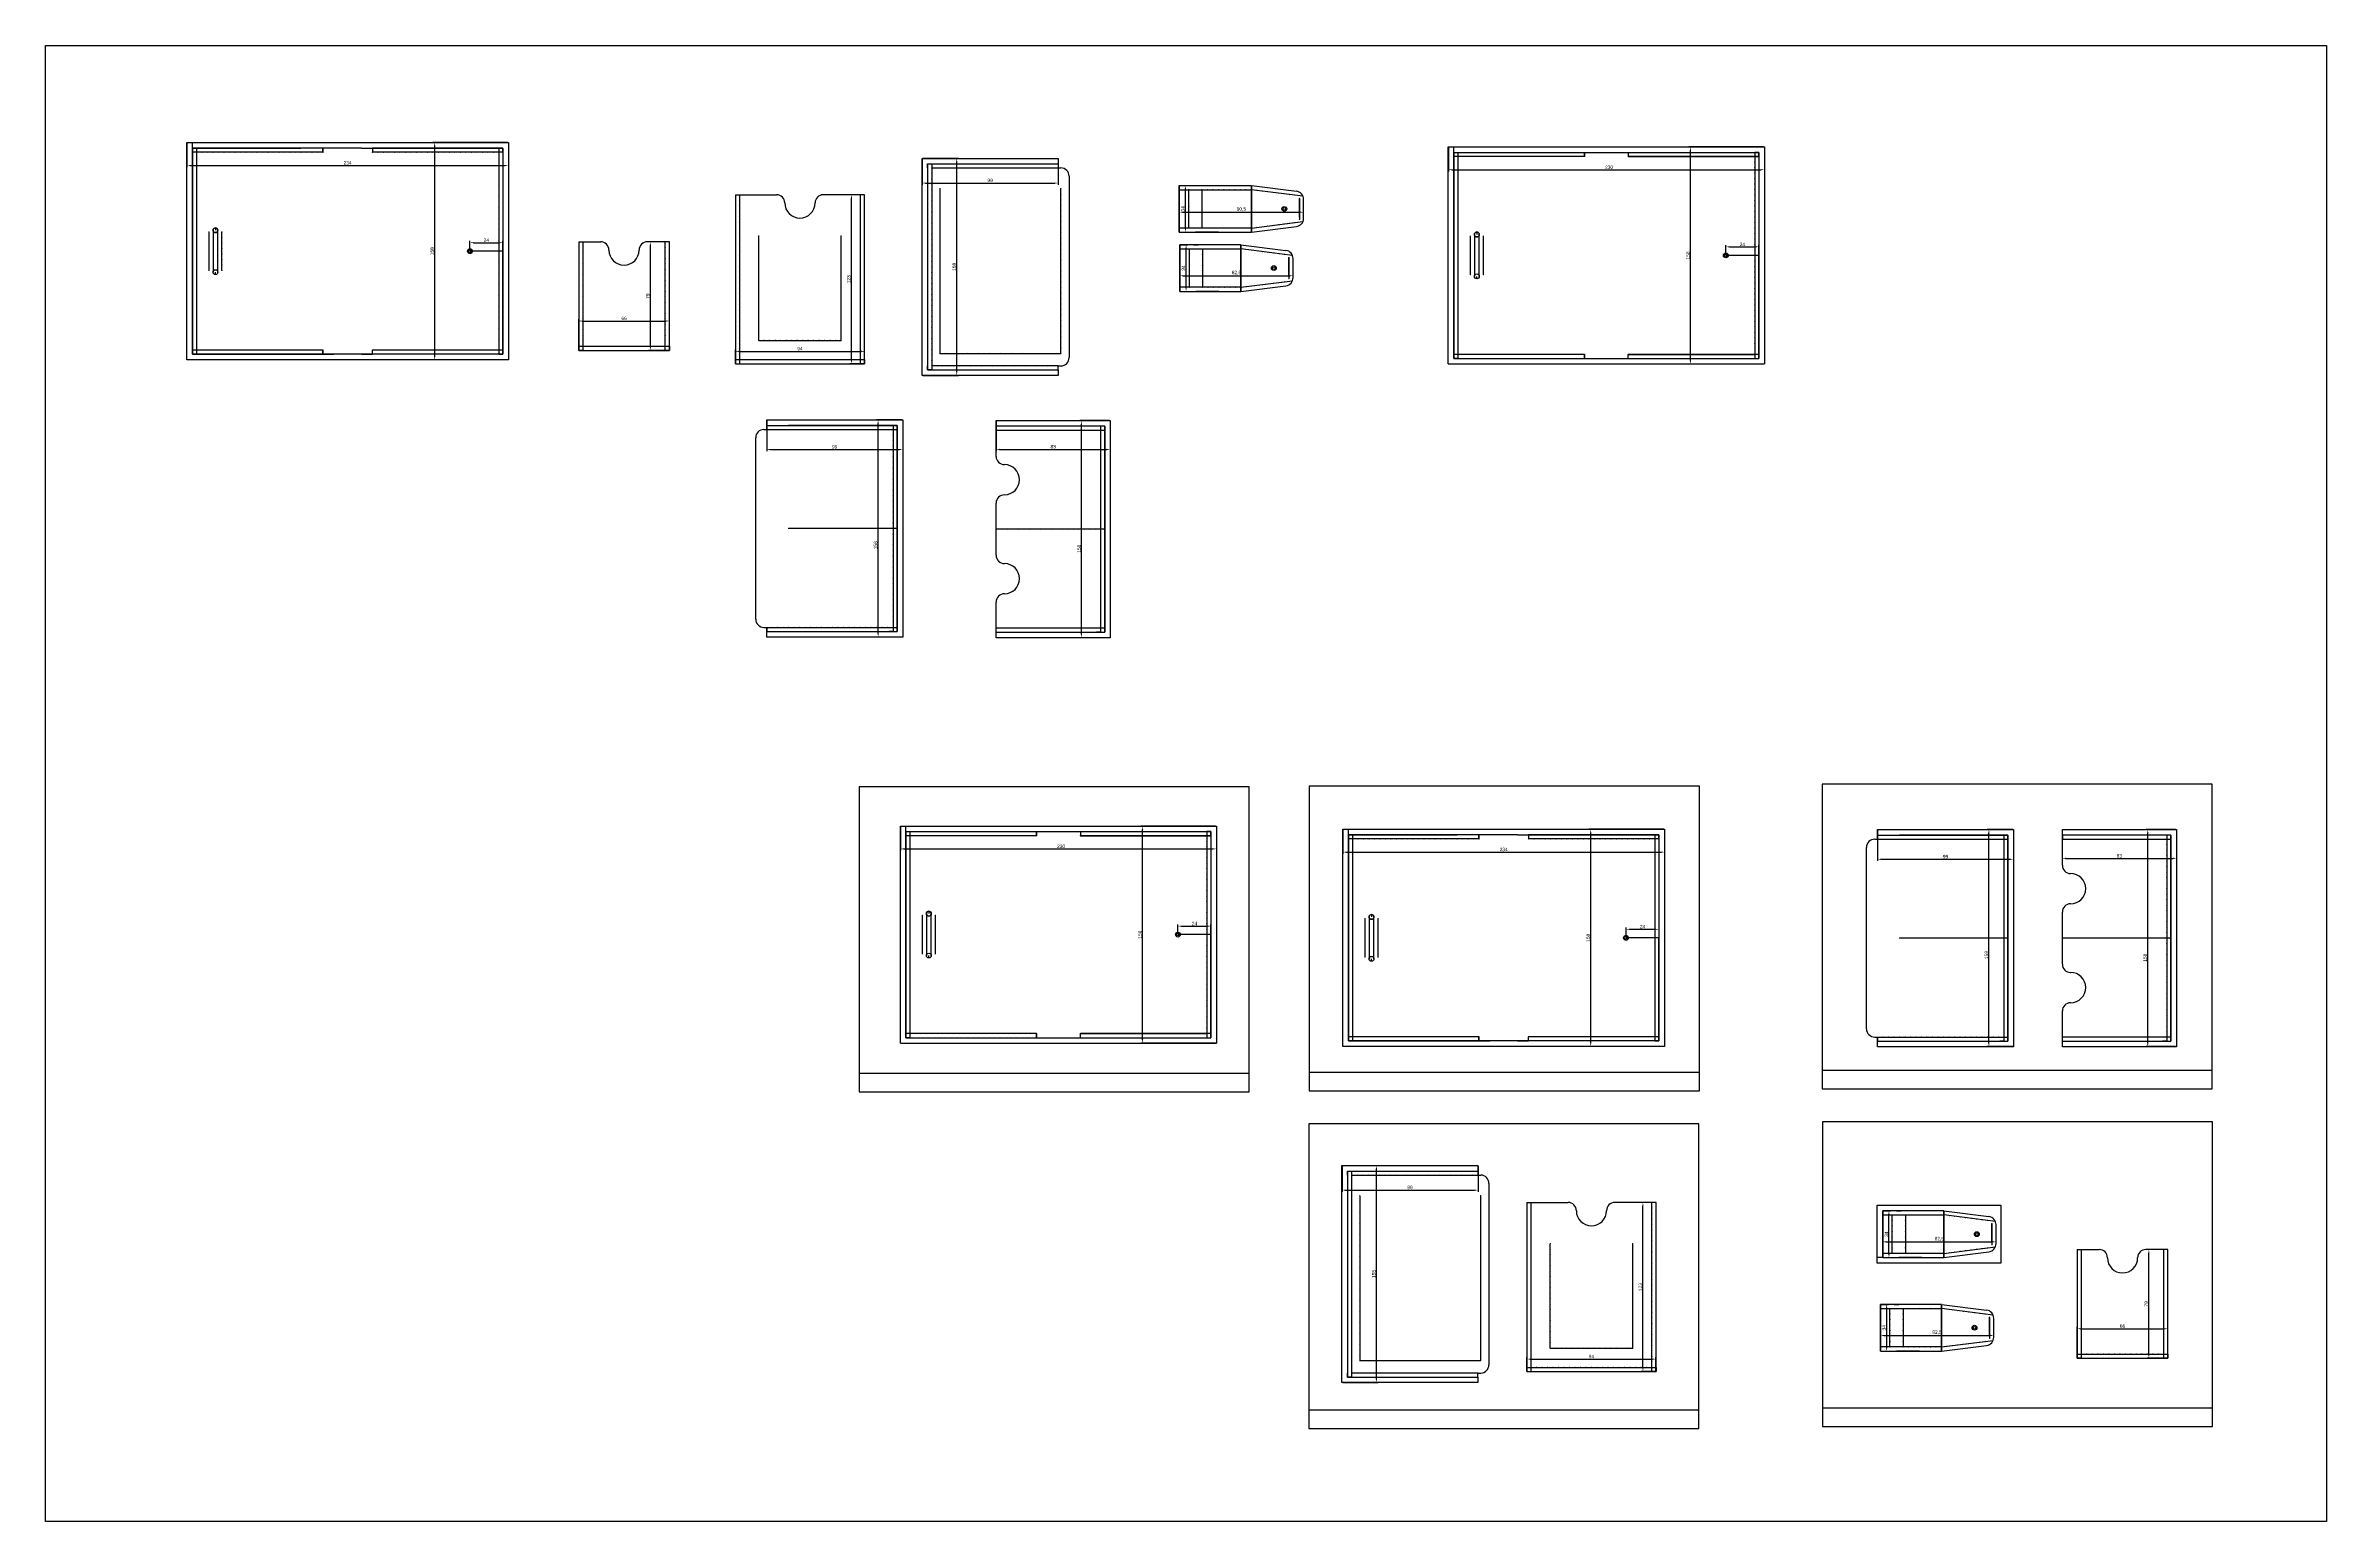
# Model space of a CAD drawing. Header units: millimetres. Extents: x 1335 to 6986, y 304 to 1543.
# Drawn here: x 5326 to 6986, y 304 to 1378 of the extents above; entities that cross this region are included whole.
import ezdxf

# ---------------------------------------------------------------- set-up
doc = ezdxf.new("R2010")
doc.units = ezdxf.units.MM
doc.layers.add('Общий лист', color=7, linetype='Continuous')
doc.styles.get("Standard").update_dxf_attribs({"font": 'arial.ttf'})
doc.dimstyles.new('ISO-25', dxfattribs={"dimtxt": 2.5, "dimasz": 2.5, "dimexe": 1.25, "dimexo": 0.625, "dimtad": 1, "dimtxsty": 'Standard', "dimcen": 2.5, "dimadec": 0, "dimazin": 0, "dimtfac": 1, "dimtmove": 0, "dimatfit": 3, "dimfxl": 1, "dimarcsym": 0})

# ---------------------------------------------------------------- blocks, each defined once
blk = doc.blocks.new('*D102')
at = {"color": 0, "lineweight": -2, "transparency": 16777216}
for p, q in [((5635.1, 1228.8), (5635.1, 1235.7)), ((5637.6, 1234.4), (5656.6, 1234.4)), ((5659.1, 1228.8), (5659.1, 1235.7))]:
    blk.add_line(p, q, dxfattribs=at)
at = {"color": 0, "transparency": 16777216}
for points in [[(5637.6, 1234.8), (5637.6, 1234), (5635.1, 1234.4)], [(5656.6, 1234.8), (5656.6, 1234), (5659.1, 1234.4)]]:
    blk.add_solid(points, dxfattribs=at)
at = {"layer": 'Defpoints', "color": 0, "transparency": 16777216}
for p in [(5659.1, 1234.4), (5635.1, 1228.2), (5659.1, 1228.2)]:
    blk.add_point(p, dxfattribs=at)
at = {"color": 0, "transparency": 16777216, "insert": (5647.1, 1236.3), "char_height": 2.5, "attachment_point": 5}
blk.add_mtext('24', dxfattribs=at)
blk = doc.blocks.new('*D103')
at = {"color": 0, "lineweight": -2, "transparency": 16777216}
for p, q in [((5429.1, 1306.6), (5429.1, 1289.4)), ((5663.1, 1306.6), (5663.1, 1289.4)), ((5431.6, 1290.6), (5660.6, 1290.6))]:
    blk.add_line(p, q, dxfattribs=at)
at = {"color": 0, "transparency": 16777216}
for points in [[(5431.6, 1291), (5431.6, 1290.2), (5429.1, 1290.6)], [(5660.6, 1291), (5660.6, 1290.2), (5663.1, 1290.6)]]:
    blk.add_solid(points, dxfattribs=at)
at = {"layer": 'Defpoints', "color": 0, "transparency": 16777216}
for p in [(5429.1, 1307.2), (5663.1, 1307.2), (5663.1, 1290.6)]:
    blk.add_point(p, dxfattribs=at)
at = {"color": 0, "transparency": 16777216, "insert": (5546.1, 1292.5), "char_height": 2.5, "attachment_point": 5}
blk.add_mtext('234', dxfattribs=at)
blk = doc.blocks.new('*D104')
at = {"color": 0, "lineweight": -2, "transparency": 16777216}
for p, q in [((5662.5, 1307.2), (5608.2, 1307.2)), ((5609.5, 1151.7), (5609.5, 1304.7)), ((5662.5, 1149.2), (5608.2, 1149.2))]:
    blk.add_line(p, q, dxfattribs=at)
at = {"color": 0, "transparency": 16777216}
for points in [[(5609, 1304.7), (5609.9, 1304.7), (5609.5, 1307.2)], [(5609, 1151.7), (5609.9, 1151.7), (5609.5, 1149.2)]]:
    blk.add_solid(points, dxfattribs=at)
at = {"layer": 'Defpoints', "color": 0, "transparency": 16777216}
for p in [(5609.5, 1307.2), (5663.1, 1307.2), (5663.1, 1149.2)]:
    blk.add_point(p, dxfattribs=at)
at = {"color": 0, "transparency": 16777216, "insert": (5607.6, 1228.2), "char_height": 2.5, "attachment_point": 5, "rotation": 90}
blk.add_mtext('158', dxfattribs=at)
blk = doc.blocks.new('*D105')
at = {"color": 0, "lineweight": -2, "transparency": 16777216}
for p, q in [((5714.3, 1156.6), (5714.3, 1178.7)), ((5780.3, 1156.6), (5780.3, 1178.7)), ((5716.8, 1177.4), (5777.8, 1177.4))]:
    blk.add_line(p, q, dxfattribs=at)
at = {"color": 0, "transparency": 16777216}
for points in [[(5716.8, 1177.8), (5716.8, 1177), (5714.3, 1177.4)], [(5777.8, 1177.8), (5777.8, 1177), (5780.3, 1177.4)]]:
    blk.add_solid(points, dxfattribs=at)
at = {"layer": 'Defpoints', "color": 0, "transparency": 16777216}
for p in [(5780.3, 1177.4), (5714.3, 1156), (5780.3, 1156)]:
    blk.add_point(p, dxfattribs=at)
at = {"color": 0, "transparency": 16777216, "insert": (5747.3, 1179.3), "char_height": 2.5, "attachment_point": 5}
blk.add_mtext('66', dxfattribs=at)
blk = doc.blocks.new('*D106')
at = {"color": 0, "lineweight": -2, "transparency": 16777216}
for p, q in [((5779.6, 1235), (5765.2, 1235)), ((5766.5, 1158.5), (5766.5, 1232.5)), ((5779.6, 1156), (5765.2, 1156))]:
    blk.add_line(p, q, dxfattribs=at)
at = {"color": 0, "transparency": 16777216}
for points in [[(5766.1, 1232.5), (5766.9, 1232.5), (5766.5, 1235)], [(5766.1, 1158.5), (5766.9, 1158.5), (5766.5, 1156)]]:
    blk.add_solid(points, dxfattribs=at)
at = {"layer": 'Defpoints', "color": 0, "transparency": 16777216}
for p in [(5766.5, 1235), (5780.3, 1235), (5780.3, 1156)]:
    blk.add_point(p, dxfattribs=at)
at = {"color": 0, "transparency": 16777216, "insert": (5764.6, 1195.5), "char_height": 2.5, "attachment_point": 5, "rotation": 90}
blk.add_mtext('79', dxfattribs=at)
blk = doc.blocks.new('*D107')
at = {"color": 0, "lineweight": -2, "transparency": 16777216}
for p, q in [((5828.3, 1146.9), (5828.3, 1156.6)), ((5830.8, 1155.3), (5919.8, 1155.3)), ((5922.3, 1146.9), (5922.3, 1156.6))]:
    blk.add_line(p, q, dxfattribs=at)
at = {"color": 0, "transparency": 16777216}
for points in [[(5830.8, 1155.8), (5830.8, 1154.9), (5828.3, 1155.3)], [(5919.8, 1155.8), (5919.8, 1154.9), (5922.3, 1155.3)]]:
    blk.add_solid(points, dxfattribs=at)
at = {"layer": 'Defpoints', "color": 0, "transparency": 16777216}
for p in [(5828.3, 1146.3), (5922.3, 1155.3), (5922.3, 1146.3)]:
    blk.add_point(p, dxfattribs=at)
at = {"color": 0, "transparency": 16777216, "insert": (5875.3, 1157.2), "char_height": 2.5, "attachment_point": 5}
blk.add_mtext('94', dxfattribs=at)
blk = doc.blocks.new('*D108')
at = {"color": 0, "lineweight": -2, "transparency": 16777216}
for p, q in [((5921.7, 1269.3), (5911.5, 1269.3)), ((5912.8, 1148.8), (5912.8, 1266.8)), ((5921.7, 1146.3), (5911.5, 1146.3))]:
    blk.add_line(p, q, dxfattribs=at)
at = {"color": 0, "transparency": 16777216}
for points in [[(5912.3, 1266.8), (5913.2, 1266.8), (5912.8, 1269.3)], [(5912.3, 1148.8), (5913.2, 1148.8), (5912.8, 1146.3)]]:
    blk.add_solid(points, dxfattribs=at)
at = {"layer": 'Defpoints', "color": 0, "transparency": 16777216}
for p in [(5912.8, 1269.3), (5922.3, 1269.3), (5922.3, 1146.3)]:
    blk.add_point(p, dxfattribs=at)
at = {"color": 0, "transparency": 16777216, "insert": (5910.8, 1207.8), "char_height": 2.5, "attachment_point": 5, "rotation": 90}
blk.add_mtext('123', dxfattribs=at)
blk = doc.blocks.new('*D109')
at = {"color": 0, "lineweight": -2, "transparency": 16777216}
for p, q in [((5964.8, 1295.8), (5990.6, 1295.8)), ((5989.4, 1140.3), (5989.4, 1293.3)), ((5964.8, 1137.8), (5990.6, 1137.8))]:
    blk.add_line(p, q, dxfattribs=at)
at = {"color": 0, "transparency": 16777216}
for points in [[(5989, 1293.3), (5989.8, 1293.3), (5989.4, 1295.8)], [(5989, 1140.3), (5989.8, 1140.3), (5989.4, 1137.8)]]:
    blk.add_solid(points, dxfattribs=at)
at = {"layer": 'Defpoints', "color": 0, "transparency": 16777216}
for p in [(5964.2, 1295.8), (5989.4, 1295.8), (5964.2, 1137.8)]:
    blk.add_point(p, dxfattribs=at)
at = {"color": 0, "transparency": 16777216, "insert": (5987.5, 1216.8), "char_height": 2.5, "attachment_point": 5, "rotation": 90}
blk.add_mtext('158', dxfattribs=at)
blk = doc.blocks.new('*D110')
at = {"color": 0, "lineweight": -2, "transparency": 16777216}
for p, q in [((5964.2, 1295.1), (5964.2, 1276.6)), ((6063.2, 1295.1), (6063.2, 1276.6)), ((5966.7, 1277.8), (6060.7, 1277.8))]:
    blk.add_line(p, q, dxfattribs=at)
at = {"color": 0, "transparency": 16777216}
for points in [[(5966.7, 1278.2), (5966.7, 1277.4), (5964.2, 1277.8)], [(6060.7, 1278.2), (6060.7, 1277.4), (6063.2, 1277.8)]]:
    blk.add_solid(points, dxfattribs=at)
at = {"layer": 'Defpoints', "color": 0, "transparency": 16777216}
for p in [(5964.2, 1295.8), (6063.2, 1295.8), (6063.2, 1277.8)]:
    blk.add_point(p, dxfattribs=at)
at = {"color": 0, "transparency": 16777216, "insert": (6013.7, 1279.7), "char_height": 2.5, "attachment_point": 5}
blk.add_mtext('99', dxfattribs=at)
blk = doc.blocks.new('*D111')
at = {"color": 0, "lineweight": -2, "transparency": 16777216}
for p, q in [((5851.1, 1104.8), (5851.1, 1082.6)), ((5950.1, 1104.8), (5950.1, 1082.6)), ((5853.6, 1083.9), (5947.6, 1083.9))]:
    blk.add_line(p, q, dxfattribs=at)
at = {"color": 0, "transparency": 16777216}
for points in [[(5853.6, 1084.3), (5853.6, 1083.4), (5851.1, 1083.9)], [(5947.6, 1084.3), (5947.6, 1083.4), (5950.1, 1083.9)]]:
    blk.add_solid(points, dxfattribs=at)
at = {"layer": 'Defpoints', "color": 0, "transparency": 16777216}
for p in [(5851.1, 1105.4), (5950.1, 1105.4), (5950.1, 1083.9)]:
    blk.add_point(p, dxfattribs=at)
at = {"color": 0, "transparency": 16777216, "insert": (5900.6, 1085.8), "char_height": 2.5, "attachment_point": 5}
blk.add_mtext('99', dxfattribs=at)
blk = doc.blocks.new('*D112')
at = {"color": 0, "lineweight": -2, "transparency": 16777216}
for p, q in [((5949.5, 1105.4), (5931, 1105.4)), ((5932.2, 949.9), (5932.2, 1102.9)), ((5949.5, 947.4), (5931, 947.4))]:
    blk.add_line(p, q, dxfattribs=at)
at = {"color": 0, "transparency": 16777216}
for points in [[(5931.8, 1102.9), (5932.6, 1102.9), (5932.2, 1105.4)], [(5931.8, 949.9), (5932.6, 949.9), (5932.2, 947.4)]]:
    blk.add_solid(points, dxfattribs=at)
at = {"layer": 'Defpoints', "color": 0, "transparency": 16777216}
for p in [(5932.2, 1105.4), (5950.1, 1105.4), (5950.1, 947.4)]:
    blk.add_point(p, dxfattribs=at)
at = {"color": 0, "transparency": 16777216, "insert": (5930.3, 1014.2), "char_height": 2.5, "attachment_point": 5, "rotation": 90}
blk.add_mtext('158', dxfattribs=at)
blk = doc.blocks.new('*D113')
at = {"color": 0, "lineweight": -2, "transparency": 16777216}
for p, q in [((6100.5, 1104.9), (6079, 1104.9)), ((6080.3, 949.4), (6080.3, 1102.4)), ((6100.5, 946.9), (6079, 946.9))]:
    blk.add_line(p, q, dxfattribs=at)
at = {"color": 0, "transparency": 16777216}
for points in [[(6079.9, 1102.4), (6080.7, 1102.4), (6080.3, 1104.9)], [(6079.9, 949.4), (6080.7, 949.4), (6080.3, 946.9)]]:
    blk.add_solid(points, dxfattribs=at)
at = {"layer": 'Defpoints', "color": 0, "transparency": 16777216}
for p in [(6080.3, 1104.9), (6101.1, 1104.9), (6101.1, 946.9)]:
    blk.add_point(p, dxfattribs=at)
at = {"color": 0, "transparency": 16777216, "insert": (6078.4, 1011.6), "char_height": 2.5, "attachment_point": 5, "rotation": 90}
blk.add_mtext('158', dxfattribs=at)
blk = doc.blocks.new('*D114')
at = {"color": 0, "lineweight": -2, "transparency": 16777216}
for p, q in [((6018.1, 1104.3), (6018.1, 1082.7)), ((6101.1, 1104.3), (6101.1, 1082.7)), ((6020.6, 1084), (6098.6, 1084))]:
    blk.add_line(p, q, dxfattribs=at)
at = {"color": 0, "transparency": 16777216}
for points in [[(6020.6, 1084.4), (6020.6, 1083.5), (6018.1, 1084)], [(6098.6, 1084.4), (6098.6, 1083.5), (6101.1, 1084)]]:
    blk.add_solid(points, dxfattribs=at)
at = {"layer": 'Defpoints', "color": 0, "transparency": 16777216}
for p in [(6018.1, 1104.9), (6101.1, 1104.9), (6101.1, 1084)]:
    blk.add_point(p, dxfattribs=at)
at = {"color": 0, "transparency": 16777216, "insert": (6059.6, 1085.9), "char_height": 2.5, "attachment_point": 5}
blk.add_mtext('83', dxfattribs=at)
blk = doc.blocks.new('*D115')
at = {"color": 0, "lineweight": -2, "transparency": 16777216}
for p, q in [((6151.9, 1276), (6157.1, 1276)), ((6155.9, 1244.5), (6155.9, 1273.5)), ((6151.9, 1242), (6157.1, 1242))]:
    blk.add_line(p, q, dxfattribs=at)
at = {"color": 0, "transparency": 16777216}
for points in [[(6155.5, 1273.5), (6156.3, 1273.5), (6155.9, 1276)], [(6155.5, 1244.5), (6156.3, 1244.5), (6155.9, 1242)]]:
    blk.add_solid(points, dxfattribs=at)
at = {"layer": 'Defpoints', "color": 0, "transparency": 16777216}
for p in [(6151.3, 1276), (6155.9, 1276), (6151.3, 1242)]:
    blk.add_point(p, dxfattribs=at)
at = {"color": 0, "transparency": 16777216, "insert": (6154, 1259), "char_height": 2.5, "attachment_point": 5, "rotation": 90}
blk.add_mtext('34', dxfattribs=at)
blk = doc.blocks.new('*D116')
at = {"color": 0, "lineweight": -2, "transparency": 16777216}
for p, q in [((6476.5, 729.1), (6476.5, 735.9)), ((6479, 734.7), (6498, 734.7)), ((6500.5, 729.1), (6500.5, 735.9))]:
    blk.add_line(p, q, dxfattribs=at)
at = {"color": 0, "transparency": 16777216}
for points in [[(6479, 735.1), (6479, 734.3), (6476.5, 734.7)], [(6498, 735.1), (6498, 734.3), (6500.5, 734.7)]]:
    blk.add_solid(points, dxfattribs=at)
at = {"layer": 'Defpoints', "color": 0, "transparency": 16777216}
for p in [(6500.5, 734.7), (6476.5, 728.5), (6500.5, 728.5)]:
    blk.add_point(p, dxfattribs=at)
at = {"color": 0, "transparency": 16777216, "insert": (6488.5, 736.6), "char_height": 2.5, "attachment_point": 5}
blk.add_mtext('24', dxfattribs=at)
blk = doc.blocks.new('*D117')
at = {"color": 0, "lineweight": -2, "transparency": 16777216}
for p, q in [((6270.5, 806.8), (6270.5, 789.6)), ((6504.5, 806.8), (6504.5, 789.6)), ((6273, 790.9), (6502, 790.9))]:
    blk.add_line(p, q, dxfattribs=at)
at = {"color": 0, "transparency": 16777216}
for points in [[(6273, 791.3), (6273, 790.4), (6270.5, 790.9)], [(6502, 791.3), (6502, 790.4), (6504.5, 790.9)]]:
    blk.add_solid(points, dxfattribs=at)
at = {"layer": 'Defpoints', "color": 0, "transparency": 16777216}
for p in [(6270.5, 807.5), (6504.5, 807.5), (6504.5, 790.9)]:
    blk.add_point(p, dxfattribs=at)
at = {"color": 0, "transparency": 16777216, "insert": (6387.5, 792.8), "char_height": 2.5, "attachment_point": 5}
blk.add_mtext('234', dxfattribs=at)
blk = doc.blocks.new('*D118')
at = {"color": 0, "lineweight": -2, "transparency": 16777216}
for p, q in [((6503.9, 807.5), (6449.5, 807.5)), ((6450.8, 652), (6450.8, 805)), ((6503.9, 649.5), (6449.5, 649.5))]:
    blk.add_line(p, q, dxfattribs=at)
at = {"color": 0, "transparency": 16777216}
for points in [[(6450.4, 805), (6451.2, 805), (6450.8, 807.5)], [(6450.4, 652), (6451.2, 652), (6450.8, 649.5)]]:
    blk.add_solid(points, dxfattribs=at)
at = {"layer": 'Defpoints', "color": 0, "transparency": 16777216}
for p in [(6450.8, 807.5), (6504.5, 807.5), (6504.5, 649.5)]:
    blk.add_point(p, dxfattribs=at)
at = {"color": 0, "transparency": 16777216, "insert": (6448.9, 728.5), "char_height": 2.5, "attachment_point": 5, "rotation": 90}
blk.add_mtext('158', dxfattribs=at)
blk = doc.blocks.new('*D119')
at = {"color": 0, "lineweight": -2, "transparency": 16777216}
for p, q in [((6659.5, 806.7), (6659.5, 784.5)), ((6758.5, 806.7), (6758.5, 784.5)), ((6662, 785.7), (6756, 785.7))]:
    blk.add_line(p, q, dxfattribs=at)
at = {"color": 0, "transparency": 16777216}
for points in [[(6662, 786.1), (6662, 785.3), (6659.5, 785.7)], [(6756, 786.1), (6756, 785.3), (6758.5, 785.7)]]:
    blk.add_solid(points, dxfattribs=at)
at = {"layer": 'Defpoints', "color": 0, "transparency": 16777216}
for p in [(6659.5, 807.3), (6758.5, 807.3), (6758.5, 785.7)]:
    blk.add_point(p, dxfattribs=at)
at = {"color": 0, "transparency": 16777216, "insert": (6709, 787.6), "char_height": 2.5, "attachment_point": 5}
blk.add_mtext('99', dxfattribs=at)
blk = doc.blocks.new('*D120')
at = {"color": 0, "lineweight": -2, "transparency": 16777216}
for p, q in [((6757.9, 807.3), (6739.4, 807.3)), ((6740.6, 651.8), (6740.6, 804.8)), ((6757.9, 649.3), (6739.4, 649.3))]:
    blk.add_line(p, q, dxfattribs=at)
at = {"color": 0, "transparency": 16777216}
for points in [[(6740.2, 804.8), (6741, 804.8), (6740.6, 807.3)], [(6740.2, 651.8), (6741, 651.8), (6740.6, 649.3)]]:
    blk.add_solid(points, dxfattribs=at)
at = {"layer": 'Defpoints', "color": 0, "transparency": 16777216}
for p in [(6740.6, 807.3), (6758.5, 807.3), (6758.5, 649.3)]:
    blk.add_point(p, dxfattribs=at)
at = {"color": 0, "transparency": 16777216, "insert": (6738.7, 716), "char_height": 2.5, "attachment_point": 5, "rotation": 90}
blk.add_mtext('158', dxfattribs=at)
blk = doc.blocks.new('*D121')
at = {"color": 0, "lineweight": -2, "transparency": 16777216}
for p, q in [((6876.4, 807.3), (6855, 807.3)), ((6856.2, 651.8), (6856.2, 804.8)), ((6876.4, 649.3), (6855, 649.3))]:
    blk.add_line(p, q, dxfattribs=at)
at = {"color": 0, "transparency": 16777216}
for points in [[(6855.8, 804.8), (6856.6, 804.8), (6856.2, 807.3)], [(6855.8, 651.8), (6856.6, 651.8), (6856.2, 649.3)]]:
    blk.add_solid(points, dxfattribs=at)
at = {"layer": 'Defpoints', "color": 0, "transparency": 16777216}
for p in [(6856.2, 807.3), (6877, 807.3), (6877, 649.3)]:
    blk.add_point(p, dxfattribs=at)
at = {"color": 0, "transparency": 16777216, "insert": (6854.3, 714), "char_height": 2.5, "attachment_point": 5, "rotation": 90}
blk.add_mtext('158', dxfattribs=at)
blk = doc.blocks.new('*D122')
at = {"color": 0, "lineweight": -2, "transparency": 16777216}
for p, q in [((6794, 806.7), (6794, 785.1)), ((6877, 806.7), (6877, 785.1)), ((6796.5, 786.3), (6874.5, 786.3))]:
    blk.add_line(p, q, dxfattribs=at)
at = {"color": 0, "transparency": 16777216}
for points in [[(6796.5, 786.8), (6796.5, 785.9), (6794, 786.3)], [(6874.5, 786.8), (6874.5, 785.9), (6877, 786.3)]]:
    blk.add_solid(points, dxfattribs=at)
at = {"layer": 'Defpoints', "color": 0, "transparency": 16777216}
for p in [(6794, 807.3), (6877, 807.3), (6877, 786.3)]:
    blk.add_point(p, dxfattribs=at)
at = {"color": 0, "transparency": 16777216, "insert": (6835.5, 788.2), "char_height": 2.5, "attachment_point": 5}
blk.add_mtext('83', dxfattribs=at)
blk = doc.blocks.new('*D123')
at = {"color": 0, "lineweight": -2, "transparency": 16777216}
for p, q in [((6270.4, 562.8), (6296.2, 562.8)), ((6294.9, 407.3), (6294.9, 560.3)), ((6270.4, 404.8), (6296.2, 404.8))]:
    blk.add_line(p, q, dxfattribs=at)
at = {"color": 0, "transparency": 16777216}
for points in [[(6294.5, 560.3), (6295.3, 560.3), (6294.9, 562.8)], [(6294.5, 407.3), (6295.3, 407.3), (6294.9, 404.8)]]:
    blk.add_solid(points, dxfattribs=at)
at = {"layer": 'Defpoints', "color": 0, "transparency": 16777216}
for p in [(6269.8, 562.8), (6294.9, 562.8), (6269.8, 404.8)]:
    blk.add_point(p, dxfattribs=at)
at = {"color": 0, "transparency": 16777216, "insert": (6293, 483.8), "char_height": 2.5, "attachment_point": 5, "rotation": 90}
blk.add_mtext('158', dxfattribs=at)
blk = doc.blocks.new('*D124')
at = {"color": 0, "lineweight": -2, "transparency": 16777216}
for p, q in [((6269.8, 562.2), (6269.8, 543.6)), ((6368.8, 562.2), (6368.8, 543.6)), ((6272.3, 544.9), (6366.3, 544.9))]:
    blk.add_line(p, q, dxfattribs=at)
at = {"color": 0, "transparency": 16777216}
for points in [[(6272.3, 545.3), (6272.3, 544.4), (6269.8, 544.9)], [(6366.3, 545.3), (6366.3, 544.4), (6368.8, 544.9)]]:
    blk.add_solid(points, dxfattribs=at)
at = {"layer": 'Defpoints', "color": 0, "transparency": 16777216}
for p in [(6269.8, 562.8), (6368.8, 562.8), (6368.8, 544.9)]:
    blk.add_point(p, dxfattribs=at)
at = {"color": 0, "transparency": 16777216, "insert": (6319.3, 546.8), "char_height": 2.5, "attachment_point": 5}
blk.add_mtext('99', dxfattribs=at)
blk = doc.blocks.new('*D125')
at = {"color": 0, "lineweight": -2, "transparency": 16777216}
for p, q in [((6404.3, 413.5), (6404.3, 423.2)), ((6406.8, 421.9), (6495.8, 421.9)), ((6498.3, 413.5), (6498.3, 423.2))]:
    blk.add_line(p, q, dxfattribs=at)
at = {"color": 0, "transparency": 16777216}
for points in [[(6406.8, 422.3), (6406.8, 421.5), (6404.3, 421.9)], [(6495.8, 422.3), (6495.8, 421.5), (6498.3, 421.9)]]:
    blk.add_solid(points, dxfattribs=at)
at = {"layer": 'Defpoints', "color": 0, "transparency": 16777216}
for p in [(6498.3, 421.9), (6404.3, 412.9), (6498.3, 412.9)]:
    blk.add_point(p, dxfattribs=at)
at = {"color": 0, "transparency": 16777216, "insert": (6451.3, 423.8), "char_height": 2.5, "attachment_point": 5}
blk.add_mtext('94', dxfattribs=at)
blk = doc.blocks.new('*D126')
at = {"color": 0, "lineweight": -2, "transparency": 16777216}
for p, q in [((6497.7, 535.9), (6487.6, 535.9)), ((6488.8, 415.4), (6488.8, 533.4)), ((6497.7, 412.9), (6487.6, 412.9))]:
    blk.add_line(p, q, dxfattribs=at)
at = {"color": 0, "transparency": 16777216}
for points in [[(6488.4, 533.4), (6489.2, 533.4), (6488.8, 535.9)], [(6488.4, 415.4), (6489.2, 415.4), (6488.8, 412.9)]]:
    blk.add_solid(points, dxfattribs=at)
at = {"layer": 'Defpoints', "color": 0, "transparency": 16777216}
for p in [(6488.8, 535.9), (6498.3, 535.9), (6498.3, 412.9)]:
    blk.add_point(p, dxfattribs=at)
at = {"color": 0, "transparency": 16777216, "insert": (6486.9, 474.4), "char_height": 2.5, "attachment_point": 5, "rotation": 90}
blk.add_mtext('123', dxfattribs=at)
blk = doc.blocks.new('*D127')
at = {"color": 0, "lineweight": -2, "transparency": 16777216}
for p, q in [((6804.8, 423.2), (6804.8, 445.3)), ((6807.3, 444), (6868.3, 444)), ((6870.8, 423.2), (6870.8, 445.3))]:
    blk.add_line(p, q, dxfattribs=at)
at = {"color": 0, "transparency": 16777216}
for points in [[(6807.3, 444.4), (6807.3, 443.6), (6804.8, 444)], [(6868.3, 444.4), (6868.3, 443.6), (6870.8, 444)]]:
    blk.add_solid(points, dxfattribs=at)
at = {"layer": 'Defpoints', "color": 0, "transparency": 16777216}
for p in [(6870.8, 444), (6804.8, 422.6), (6870.8, 422.6)]:
    blk.add_point(p, dxfattribs=at)
at = {"color": 0, "transparency": 16777216, "insert": (6837.8, 445.9), "char_height": 2.5, "attachment_point": 5}
blk.add_mtext('66', dxfattribs=at)
blk = doc.blocks.new('*D128')
at = {"color": 0, "lineweight": -2, "transparency": 16777216}
for p, q in [((6870.2, 501.6), (6855.8, 501.6)), ((6857, 425.1), (6857, 499.1)), ((6870.2, 422.6), (6855.8, 422.6))]:
    blk.add_line(p, q, dxfattribs=at)
at = {"color": 0, "transparency": 16777216}
for points in [[(6856.6, 499.1), (6857.4, 499.1), (6857, 501.6)], [(6856.6, 425.1), (6857.4, 425.1), (6857, 422.6)]]:
    blk.add_solid(points, dxfattribs=at)
at = {"layer": 'Defpoints', "color": 0, "transparency": 16777216}
for p in [(6857, 501.6), (6870.8, 501.6), (6870.8, 422.6)]:
    blk.add_point(p, dxfattribs=at)
at = {"color": 0, "transparency": 16777216, "insert": (6855.1, 462.1), "char_height": 2.5, "attachment_point": 5, "rotation": 90}
blk.add_mtext('79', dxfattribs=at)
blk = doc.blocks.new('*D129')
at = {"color": 0, "lineweight": -2, "transparency": 16777216}
for p, q in [((6152.3, 1232.9), (6157.5, 1232.9)), ((6156.3, 1201.4), (6156.3, 1230.4)), ((6152.3, 1198.9), (6157.5, 1198.9))]:
    blk.add_line(p, q, dxfattribs=at)
at = {"color": 0, "transparency": 16777216}
for points in [[(6155.9, 1230.4), (6156.7, 1230.4), (6156.3, 1232.9)], [(6155.9, 1201.4), (6156.7, 1201.4), (6156.3, 1198.9)]]:
    blk.add_solid(points, dxfattribs=at)
at = {"layer": 'Defpoints', "color": 0, "transparency": 16777216}
for p in [(6151.7, 1232.9), (6156.3, 1232.9), (6151.7, 1198.9)]:
    blk.add_point(p, dxfattribs=at)
at = {"color": 0, "transparency": 16777216, "insert": (6154.4, 1215.9), "char_height": 2.5, "attachment_point": 5, "rotation": 90}
blk.add_mtext('34', dxfattribs=at)
blk = doc.blocks.new('*D130')
at = {"color": 0, "lineweight": -2, "transparency": 16777216}
for p, q in [((6151.7, 1199.5), (6151.7, 1211.6)), ((6154.2, 1210.3), (6231.7, 1210.3)), ((6234.2, 1209.6), (6234.2, 1211.6))]:
    blk.add_line(p, q, dxfattribs=at)
at = {"color": 0, "transparency": 16777216}
for points in [[(6154.2, 1210.7), (6154.2, 1209.9), (6151.7, 1210.3)], [(6231.7, 1210.7), (6231.7, 1209.9), (6234.2, 1210.3)]]:
    blk.add_solid(points, dxfattribs=at)
at = {"layer": 'Defpoints', "color": 0, "transparency": 16777216}
for p in [(6151.7, 1198.9), (6234.2, 1210.3), (6234.2, 1209)]:
    blk.add_point(p, dxfattribs=at)
at = {"color": 0, "transparency": 16777216, "insert": (6193, 1212.5), "char_height": 2.5, "attachment_point": 5}
blk.add_mtext('82,5', dxfattribs=at)
blk = doc.blocks.new('*D131')
at = {"color": 0, "lineweight": -2, "transparency": 16777216}
for p, q in [((6151.3, 1242.6), (6151.3, 1257.8)), ((6153.8, 1256.6), (6239.3, 1256.6)), ((6241.8, 1252.7), (6241.8, 1257.8))]:
    blk.add_line(p, q, dxfattribs=at)
at = {"color": 0, "transparency": 16777216}
for points in [[(6153.8, 1257), (6153.8, 1256.2), (6151.3, 1256.6)], [(6239.3, 1257), (6239.3, 1256.2), (6241.8, 1256.6)]]:
    blk.add_solid(points, dxfattribs=at)
at = {"layer": 'Defpoints', "color": 0, "transparency": 16777216}
for p in [(6241.8, 1256.6), (6241.8, 1252.1), (6151.3, 1242)]:
    blk.add_point(p, dxfattribs=at)
at = {"color": 0, "transparency": 16777216, "insert": (6196.6, 1258.7), "char_height": 2.5, "attachment_point": 5}
blk.add_mtext('90,5', dxfattribs=at)
blk = doc.blocks.new('*D132')
at = {"color": 0, "lineweight": -2, "transparency": 16777216}
for p, q in [((6662.2, 461.7), (6667.4, 461.7)), ((6666.2, 430.2), (6666.2, 459.2)), ((6662.2, 427.7), (6667.4, 427.7))]:
    blk.add_line(p, q, dxfattribs=at)
at = {"color": 0, "transparency": 16777216}
for points in [[(6665.7, 459.2), (6666.6, 459.2), (6666.2, 461.7)], [(6665.7, 430.2), (6666.6, 430.2), (6666.2, 427.7)]]:
    blk.add_solid(points, dxfattribs=at)
at = {"layer": 'Defpoints', "color": 0, "transparency": 16777216}
for p in [(6661.6, 461.7), (6666.2, 461.7), (6661.6, 427.7)]:
    blk.add_point(p, dxfattribs=at)
at = {"color": 0, "transparency": 16777216, "insert": (6664.3, 444.7), "char_height": 2.5, "attachment_point": 5, "rotation": 90}
blk.add_mtext('34', dxfattribs=at)
blk = doc.blocks.new('*D133')
at = {"color": 0, "lineweight": -2, "transparency": 16777216}
for p, q in [((6661.6, 428.4), (6661.6, 440.4)), ((6664.1, 439.1), (6741.6, 439.1)), ((6744.1, 438.5), (6744.1, 440.4))]:
    blk.add_line(p, q, dxfattribs=at)
at = {"color": 0, "transparency": 16777216}
for points in [[(6664.1, 439.6), (6664.1, 438.7), (6661.6, 439.1)], [(6741.6, 439.6), (6741.6, 438.7), (6744.1, 439.1)]]:
    blk.add_solid(points, dxfattribs=at)
at = {"layer": 'Defpoints', "color": 0, "transparency": 16777216}
for p in [(6744.1, 439.1), (6744.1, 437.8), (6661.6, 427.7)]:
    blk.add_point(p, dxfattribs=at)
at = {"color": 0, "transparency": 16777216, "insert": (6702.8, 441.3), "char_height": 2.5, "attachment_point": 5}
blk.add_mtext('82,5', dxfattribs=at)
blk = doc.blocks.new('*D134')
at = {"color": 0, "lineweight": -2, "transparency": 16777216}
for p, q in [((6549.2, 1225.8), (6549.2, 1232.6)), ((6551.7, 1231.4), (6570.7, 1231.4)), ((6573.2, 1225.8), (6573.2, 1232.6))]:
    blk.add_line(p, q, dxfattribs=at)
at = {"color": 0, "transparency": 16777216}
for points in [[(6551.7, 1231.8), (6551.7, 1230.9), (6549.2, 1231.4)], [(6570.7, 1231.8), (6570.7, 1230.9), (6573.2, 1231.4)]]:
    blk.add_solid(points, dxfattribs=at)
at = {"layer": 'Defpoints', "color": 0, "transparency": 16777216}
for p in [(6573.2, 1231.4), (6549.2, 1225.1), (6573.2, 1225.1)]:
    blk.add_point(p, dxfattribs=at)
at = {"color": 0, "transparency": 16777216, "insert": (6561.2, 1233.2), "char_height": 2.5, "attachment_point": 5}
blk.add_mtext('24', dxfattribs=at)
blk = doc.blocks.new('*D135')
at = {"color": 0, "lineweight": -2, "transparency": 16777216}
for p, q in [((6347.2, 1303.5), (6347.2, 1286.3)), ((6577.2, 1303.5), (6577.2, 1286.3)), ((6349.7, 1287.5), (6574.7, 1287.5))]:
    blk.add_line(p, q, dxfattribs=at)
at = {"color": 0, "transparency": 16777216}
for points in [[(6349.7, 1287.9), (6349.7, 1287.1), (6347.2, 1287.5)], [(6574.7, 1287.9), (6574.7, 1287.1), (6577.2, 1287.5)]]:
    blk.add_solid(points, dxfattribs=at)
at = {"layer": 'Defpoints', "color": 0, "transparency": 16777216}
for p in [(6347.2, 1304.1), (6577.2, 1304.1), (6577.2, 1287.5)]:
    blk.add_point(p, dxfattribs=at)
at = {"color": 0, "transparency": 16777216, "insert": (6464.2, 1289.4), "char_height": 2.5, "attachment_point": 5}
blk.add_mtext('230', dxfattribs=at)
blk = doc.blocks.new('*D136')
at = {"color": 0, "lineweight": -2, "transparency": 16777216}
for p, q in [((6576.5, 1304.1), (6522.2, 1304.1)), ((6523.5, 1148.6), (6523.5, 1301.6)), ((6576.5, 1146.1), (6522.2, 1146.1))]:
    blk.add_line(p, q, dxfattribs=at)
at = {"color": 0, "transparency": 16777216}
for points in [[(6523, 1301.6), (6523.9, 1301.6), (6523.5, 1304.1)], [(6523, 1148.6), (6523.9, 1148.6), (6523.5, 1146.1)]]:
    blk.add_solid(points, dxfattribs=at)
at = {"layer": 'Defpoints', "color": 0, "transparency": 16777216}
for p in [(6523.5, 1304.1), (6577.2, 1304.1), (6577.2, 1146.1)]:
    blk.add_point(p, dxfattribs=at)
at = {"color": 0, "transparency": 16777216, "insert": (6521.6, 1225.1), "char_height": 2.5, "attachment_point": 5, "rotation": 90}
blk.add_mtext('158', dxfattribs=at)
blk = doc.blocks.new('*D139')
at = {"color": 0, "lineweight": -2, "transparency": 16777216}
for p, q in [((6150.4, 731.5), (6150.4, 738.3)), ((6152.9, 737), (6171.9, 737)), ((6174.4, 731.5), (6174.4, 738.3))]:
    blk.add_line(p, q, dxfattribs=at)
at = {"color": 0, "transparency": 16777216}
for points in [[(6152.9, 737.5), (6152.9, 736.6), (6150.4, 737)], [(6171.9, 737.5), (6171.9, 736.6), (6174.4, 737)]]:
    blk.add_solid(points, dxfattribs=at)
at = {"layer": 'Defpoints', "color": 0, "transparency": 16777216}
for p in [(6150.4, 730.8), (6174.4, 737), (6174.4, 730.8)]:
    blk.add_point(p, dxfattribs=at)
at = {"color": 0, "transparency": 16777216, "insert": (6162.4, 738.9), "char_height": 2.5, "attachment_point": 5}
blk.add_mtext('24', dxfattribs=at)
blk = doc.blocks.new('*D137')
at = {"color": 0, "lineweight": -2, "transparency": 16777216}
for p, q in [((5948.4, 809.2), (5948.4, 792)), ((6178.4, 809.2), (6178.4, 792)), ((5950.9, 793.2), (6175.9, 793.2))]:
    blk.add_line(p, q, dxfattribs=at)
at = {"color": 0, "transparency": 16777216}
for points in [[(5950.9, 793.6), (5950.9, 792.8), (5948.4, 793.2)], [(6175.9, 793.6), (6175.9, 792.8), (6178.4, 793.2)]]:
    blk.add_solid(points, dxfattribs=at)
at = {"layer": 'Defpoints', "color": 0, "transparency": 16777216}
for p in [(5948.4, 809.8), (6178.4, 809.8), (6178.4, 793.2)]:
    blk.add_point(p, dxfattribs=at)
at = {"color": 0, "transparency": 16777216, "insert": (6065.4, 795.1), "char_height": 2.5, "attachment_point": 5}
blk.add_mtext('230', dxfattribs=at)
blk = doc.blocks.new('*D138')
at = {"color": 0, "lineweight": -2, "transparency": 16777216}
for p, q in [((6177.7, 809.8), (6123.4, 809.8)), ((6124.7, 654.3), (6124.7, 807.3)), ((6177.7, 651.8), (6123.4, 651.8))]:
    blk.add_line(p, q, dxfattribs=at)
at = {"color": 0, "transparency": 16777216}
for points in [[(6124.3, 807.3), (6125.1, 807.3), (6124.7, 809.8)], [(6124.3, 654.3), (6125.1, 654.3), (6124.7, 651.8)]]:
    blk.add_solid(points, dxfattribs=at)
at = {"layer": 'Defpoints', "color": 0, "transparency": 16777216}
for p in [(6124.7, 809.8), (6178.4, 809.8), (6178.4, 651.8)]:
    blk.add_point(p, dxfattribs=at)
at = {"color": 0, "transparency": 16777216, "insert": (6122.8, 730.8), "char_height": 2.5, "attachment_point": 5, "rotation": 90}
blk.add_mtext('158', dxfattribs=at)
blk = doc.blocks.new('*D143')
at = {"color": 0, "lineweight": -2, "transparency": 16777216}
for p, q in [((6663.9, 529.8), (6669.1, 529.8)), ((6667.8, 498.3), (6667.8, 527.3)), ((6663.9, 495.8), (6669.1, 495.8))]:
    blk.add_line(p, q, dxfattribs=at)
at = {"color": 0, "transparency": 16777216}
for points in [[(6667.4, 527.3), (6668.3, 527.3), (6667.8, 529.8)], [(6667.4, 498.3), (6668.3, 498.3), (6667.8, 495.8)]]:
    blk.add_solid(points, dxfattribs=at)
at = {"layer": 'Defpoints', "color": 0, "transparency": 16777216}
for p in [(6663.3, 529.8), (6667.8, 529.8), (6663.3, 495.8)]:
    blk.add_point(p, dxfattribs=at)
at = {"color": 0, "transparency": 16777216, "insert": (6665.9, 512.8), "char_height": 2.5, "attachment_point": 5, "rotation": 90}
blk.add_mtext('34', dxfattribs=at)
blk = doc.blocks.new('*D144')
at = {"color": 0, "lineweight": -2, "transparency": 16777216}
for p, q in [((6663.3, 496.5), (6663.3, 508.5)), ((6665.8, 507.2), (6743.3, 507.2)), ((6745.8, 506.6), (6745.8, 508.5))]:
    blk.add_line(p, q, dxfattribs=at)
at = {"color": 0, "transparency": 16777216}
for points in [[(6665.8, 507.7), (6665.8, 506.8), (6663.3, 507.2)], [(6743.3, 507.7), (6743.3, 506.8), (6745.8, 507.2)]]:
    blk.add_solid(points, dxfattribs=at)
at = {"layer": 'Defpoints', "color": 0, "transparency": 16777216}
for p in [(6745.8, 507.2), (6745.8, 505.9), (6663.3, 495.8)]:
    blk.add_point(p, dxfattribs=at)
at = {"color": 0, "transparency": 16777216, "insert": (6704.5, 509.4), "char_height": 2.5, "attachment_point": 5}
blk.add_mtext('82,5', dxfattribs=at)

msp = doc.modelspace()

# ---------------------------------------------------------------- hatches: boundary and pattern name
h = msp.add_hatch(color=256)
h.dxf.hatch_style = 1
h.paths.add_polyline_path([(5436.649, 1300.209, 1), (5435.649, 1300.209, 1)])
h = msp.add_hatch(color=256)
h.dxf.hatch_style = 1
h.paths.add_polyline_path([(5435.649, 1300.209, -1), (5436.649, 1300.209, -1)])
h = msp.add_hatch(color=256)
h.dxf.hatch_style = 1
h.paths.add_polyline_path([(5436.649, 1296.209, 1), (5435.649, 1296.209, 1)])
h = msp.add_hatch(color=256)
h.dxf.hatch_style = 1
h.paths.add_polyline_path([(5435.649, 1296.209, -1), (5436.649, 1296.209, -1)])
h = msp.add_hatch(color=256)
h.dxf.hatch_style = 1
h.paths.add_polyline_path([(5440.649, 1300.209, 1), (5439.649, 1300.209, 1)])
h = msp.add_hatch(color=256)
h.dxf.hatch_style = 1
h.paths.add_polyline_path([(5439.649, 1300.209, -1), (5440.649, 1300.209, -1)])
h = msp.add_hatch(color=256)
h.dxf.hatch_style = 1
h.paths.add_polyline_path([(5444.649, 1300.209, 1), (5443.649, 1300.209, 1)])
h = msp.add_hatch(color=256)
h.dxf.hatch_style = 1
h.paths.add_polyline_path([(5443.649, 1300.209, -1), (5444.649, 1300.209, -1)])
h = msp.add_hatch(color=256)
h.dxf.hatch_style = 1
h.paths.add_polyline_path([(5448.649, 1300.209, 1), (5447.649, 1300.209, 1)])
h = msp.add_hatch(color=256)
h.dxf.hatch_style = 1
h.paths.add_polyline_path([(5447.649, 1300.209, -1), (5448.649, 1300.209, -1)])
h = msp.add_hatch(color=256)
h.dxf.hatch_style = 1
h.paths.add_polyline_path([(5452.649, 1300.209, 1), (5451.649, 1300.209, 1)])
h = msp.add_hatch(color=256)
h.dxf.hatch_style = 1
h.paths.add_polyline_path([(5451.649, 1300.209, -1), (5452.649, 1300.209, -1)])
h = msp.add_hatch(color=256)
h.dxf.hatch_style = 1
h.paths.add_polyline_path([(5456.649, 1300.209, 1), (5455.649, 1300.209, 1)])
h = msp.add_hatch(color=256)
h.dxf.hatch_style = 1
h.paths.add_polyline_path([(5455.649, 1300.209, -1), (5456.649, 1300.209, -1)])
h = msp.add_hatch(color=256)
h.dxf.hatch_style = 1
h.paths.add_polyline_path([(5460.649, 1300.209, 1), (5459.649, 1300.209, 1)])
h = msp.add_hatch(color=256)
h.dxf.hatch_style = 1
h.paths.add_polyline_path([(5459.649, 1300.209, -1), (5460.649, 1300.209, -1)])
h = msp.add_hatch(color=256)
h.dxf.hatch_style = 1
h.paths.add_polyline_path([(5464.649, 1300.209, 1), (5463.649, 1300.209, 1)])
h = msp.add_hatch(color=256)
h.dxf.hatch_style = 1
h.paths.add_polyline_path([(5463.649, 1300.209, -1), (5464.649, 1300.209, -1)])
h = msp.add_hatch(color=256)
h.dxf.hatch_style = 1
h.paths.add_polyline_path([(5468.649, 1300.209, 1), (5467.649, 1300.209, 1)])
h = msp.add_hatch(color=256)
h.dxf.hatch_style = 1
h.paths.add_polyline_path([(5467.649, 1300.209, -1), (5468.649, 1300.209, -1)])
h = msp.add_hatch(color=256)
h.dxf.hatch_style = 1
h.paths.add_polyline_path([(5472.649, 1300.209, 1), (5471.649, 1300.209, 1)])
h = msp.add_hatch(color=256)
h.dxf.hatch_style = 1
h.paths.add_polyline_path([(5471.649, 1300.209, -1), (5472.649, 1300.209, -1)])
h = msp.add_hatch(color=256)
h.dxf.hatch_style = 1
h.paths.add_polyline_path([(5476.649, 1300.209, 1), (5475.649, 1300.209, 1)])
h = msp.add_hatch(color=256)
h.dxf.hatch_style = 1
h.paths.add_polyline_path([(5475.649, 1300.209, -1), (5476.649, 1300.209, -1)])
h = msp.add_hatch(color=256)
h.dxf.hatch_style = 1
h.paths.add_polyline_path([(5480.649, 1300.209, 1), (5479.649, 1300.209, 1)])
h = msp.add_hatch(color=256)
h.dxf.hatch_style = 1
h.paths.add_polyline_path([(5479.649, 1300.209, -1), (5480.649, 1300.209, -1)])
h = msp.add_hatch(color=256)
h.dxf.hatch_style = 1
h.paths.add_polyline_path([(5484.649, 1300.209, 1), (5483.649, 1300.209, 1)])
h = msp.add_hatch(color=256)
h.dxf.hatch_style = 1
h.paths.add_polyline_path([(5483.649, 1300.209, -1), (5484.649, 1300.209, -1)])
h = msp.add_hatch(color=256)
h.dxf.hatch_style = 1
h.paths.add_polyline_path([(5488.649, 1300.209, 1), (5487.649, 1300.209, 1)])
h = msp.add_hatch(color=256)
h.dxf.hatch_style = 1
h.paths.add_polyline_path([(5487.649, 1300.209, -1), (5488.649, 1300.209, -1)])
h = msp.add_hatch(color=256)
h.dxf.hatch_style = 1
h.paths.add_polyline_path([(5492.649, 1300.209, 1), (5491.649, 1300.209, 1)])
h = msp.add_hatch(color=256)
h.dxf.hatch_style = 1
h.paths.add_polyline_path([(5491.649, 1300.209, -1), (5492.649, 1300.209, -1)])
h = msp.add_hatch(color=256)
h.dxf.hatch_style = 1
h.paths.add_polyline_path([(5496.649, 1300.209, 1), (5495.649, 1300.209, 1)])
h = msp.add_hatch(color=256)
h.dxf.hatch_style = 1
h.paths.add_polyline_path([(5495.649, 1300.209, -1), (5496.649, 1300.209, -1)])
h = msp.add_hatch(color=256)
h.dxf.hatch_style = 1
h.paths.add_polyline_path([(5500.649, 1300.209, 1), (5499.649, 1300.209, 1)])
h = msp.add_hatch(color=256)
h.dxf.hatch_style = 1
h.paths.add_polyline_path([(5499.649, 1300.209, -1), (5500.649, 1300.209, -1)])
h = msp.add_hatch(color=256)
h.dxf.hatch_style = 1
h.paths.add_polyline_path([(5504.649, 1300.209, 1), (5503.649, 1300.209, 1)])
h = msp.add_hatch(color=256)
h.dxf.hatch_style = 1
h.paths.add_polyline_path([(5503.649, 1300.209, -1), (5504.649, 1300.209, -1)])
h = msp.add_hatch(color=256)
h.dxf.hatch_style = 1
h.paths.add_polyline_path([(5508.649, 1300.209, 1), (5507.649, 1300.209, 1)])
h = msp.add_hatch(color=256)
h.dxf.hatch_style = 1
h.paths.add_polyline_path([(5507.649, 1300.209, -1), (5508.649, 1300.209, -1)])
h = msp.add_hatch(color=256)
h.dxf.hatch_style = 1
h.paths.add_polyline_path([(5512.649, 1300.209, 1), (5511.649, 1300.209, 1)])
h = msp.add_hatch(color=256)
h.dxf.hatch_style = 1
h.paths.add_polyline_path([(5511.649, 1300.209, -1), (5512.649, 1300.209, -1)])
h = msp.add_hatch(color=256)
h.dxf.hatch_style = 1
h.paths.add_polyline_path([(5516.649, 1300.209, 1), (5515.649, 1300.209, 1)])
h = msp.add_hatch(color=256)
h.dxf.hatch_style = 1
h.paths.add_polyline_path([(5520.649, 1300.209, 1), (5519.649, 1300.209, 1)])
h = msp.add_hatch(color=256)
h.dxf.hatch_style = 1
h.paths.add_polyline_path([(5524.649, 1300.209, 1), (5523.649, 1300.209, 1)])
h = msp.add_hatch(color=256)
h.dxf.hatch_style = 1
h.paths.add_polyline_path([(5528.649, 1300.209, 1), (5527.649, 1300.209, 1)])
h = msp.add_hatch(color=256)
h.dxf.hatch_style = 1
h.paths.add_polyline_path([(5563.649, 1300.209, -1), (5564.649, 1300.209, -1)])
h = msp.add_hatch(color=256)
h.dxf.hatch_style = 1
h.paths.add_polyline_path([(5567.649, 1300.209, -1), (5568.649, 1300.209, -1)])
h = msp.add_hatch(color=256)
h.dxf.hatch_style = 1
h.paths.add_polyline_path([(5571.649, 1300.209, -1), (5572.649, 1300.209, -1)])
h = msp.add_hatch(color=256)
h.dxf.hatch_style = 1
h.paths.add_polyline_path([(5575.649, 1300.209, -1), (5576.649, 1300.209, -1)])
h = msp.add_hatch(color=256)
h.dxf.hatch_style = 1
h.paths.add_polyline_path([(5579.649, 1300.209, -1), (5580.649, 1300.209, -1)])
h = msp.add_hatch(color=256)
h.dxf.hatch_style = 1
h.paths.add_polyline_path([(5583.649, 1300.209, -1), (5584.649, 1300.209, -1)])
h = msp.add_hatch(color=256)
h.dxf.hatch_style = 1
h.paths.add_polyline_path([(5587.649, 1300.209, -1), (5588.649, 1300.209, -1)])
h = msp.add_hatch(color=256)
h.dxf.hatch_style = 1
h.paths.add_polyline_path([(5591.649, 1300.209, -1), (5592.649, 1300.209, -1)])
h = msp.add_hatch(color=256)
h.dxf.hatch_style = 1
h.paths.add_polyline_path([(5595.649, 1300.209, -1), (5596.649, 1300.209, -1)])
h = msp.add_hatch(color=256)
h.dxf.hatch_style = 1
h.paths.add_polyline_path([(5599.649, 1300.209, -1), (5600.649, 1300.209, -1)])
h = msp.add_hatch(color=256)
h.dxf.hatch_style = 1
h.paths.add_polyline_path([(5603.649, 1300.209, -1), (5604.649, 1300.209, -1)])
h = msp.add_hatch(color=256)
h.dxf.hatch_style = 1
h.paths.add_polyline_path([(5607.649, 1300.209, -1), (5608.649, 1300.209, -1)])
h = msp.add_hatch(color=256)
h.dxf.hatch_style = 1
h.paths.add_polyline_path([(5611.649, 1300.209, -1), (5612.649, 1300.209, -1)])
h = msp.add_hatch(color=256)
h.dxf.hatch_style = 1
h.paths.add_polyline_path([(5615.649, 1300.209, -1), (5616.649, 1300.209, -1)])
h = msp.add_hatch(color=256)
h.dxf.hatch_style = 1
h.paths.add_polyline_path([(5619.649, 1300.209, -1), (5620.649, 1300.209, -1)])
h = msp.add_hatch(color=256)
h.dxf.hatch_style = 1
h.paths.add_polyline_path([(5623.649, 1300.209, -1), (5624.649, 1300.209, -1)])
h = msp.add_hatch(color=256)
h.dxf.hatch_style = 1
h.paths.add_polyline_path([(5627.649, 1300.209, -1), (5628.649, 1300.209, -1)])
h = msp.add_hatch(color=256)
h.dxf.hatch_style = 1
h.paths.add_polyline_path([(5631.649, 1300.209, -1), (5632.649, 1300.209, -1)])
h = msp.add_hatch(color=256)
h.dxf.hatch_style = 1
h.paths.add_polyline_path([(5635.649, 1300.209, -1), (5636.649, 1300.209, -1)])
h = msp.add_hatch(color=256)
h.dxf.hatch_style = 1
h.paths.add_polyline_path([(5639.649, 1300.209, -1), (5640.649, 1300.209, -1)])
h = msp.add_hatch(color=256)
h.dxf.hatch_style = 1
h.paths.add_polyline_path([(5643.649, 1300.209, -1), (5644.649, 1300.209, -1)])
h = msp.add_hatch(color=256)
h.dxf.hatch_style = 1
h.paths.add_polyline_path([(5647.649, 1300.209, -1), (5648.649, 1300.209, -1)])
h = msp.add_hatch(color=256)
h.dxf.hatch_style = 1
h.paths.add_polyline_path([(5651.649, 1300.209, -1), (5652.649, 1300.209, -1)])
h = msp.add_hatch(color=256)
h.dxf.hatch_style = 1
h.paths.add_polyline_path([(5655.649, 1300.209, -1), (5656.649, 1300.209, -1)])
h = msp.add_hatch(color=256)
h.dxf.hatch_style = 1
h.paths.add_polyline_path([(5655.649, 1296.209, -1), (5656.649, 1296.209, -1)])
h = msp.add_hatch(color=256)
h.dxf.hatch_style = 1
h.paths.add_polyline_path([(6354.655, 1297.14, 1), (6353.655, 1297.14, 1)])
h = msp.add_hatch(color=256)
h.dxf.hatch_style = 1
h.paths.add_polyline_path([(6353.655, 1297.14, -1), (6354.655, 1297.14, -1)])
h = msp.add_hatch(color=256)
h.dxf.hatch_style = 1
h.paths.add_polyline_path([(6358.655, 1297.14, 1), (6357.655, 1297.14, 1)])
h = msp.add_hatch(color=256)
h.dxf.hatch_style = 1
h.paths.add_polyline_path([(6357.655, 1297.14, -1), (6358.655, 1297.14, -1)])
h = msp.add_hatch(color=256)
h.dxf.hatch_style = 1
h.paths.add_polyline_path([(6362.655, 1297.14, 1), (6361.655, 1297.14, 1)])
h = msp.add_hatch(color=256)
h.dxf.hatch_style = 1
h.paths.add_polyline_path([(6361.655, 1297.14, -1), (6362.655, 1297.14, -1)])
h = msp.add_hatch(color=256)
h.dxf.hatch_style = 1
h.paths.add_polyline_path([(6366.655, 1297.14, 1), (6365.655, 1297.14, 1)])
h = msp.add_hatch(color=256)
h.dxf.hatch_style = 1
h.paths.add_polyline_path([(6365.655, 1297.14, -1), (6366.655, 1297.14, -1)])
h = msp.add_hatch(color=256)
h.dxf.hatch_style = 1
h.paths.add_polyline_path([(6370.655, 1297.14, 1), (6369.655, 1297.14, 1)])
h = msp.add_hatch(color=256)
h.dxf.hatch_style = 1
h.paths.add_polyline_path([(6369.655, 1297.14, -1), (6370.655, 1297.14, -1)])
h = msp.add_hatch(color=256)
h.dxf.hatch_style = 1
h.paths.add_polyline_path([(6374.655, 1297.14, 1), (6373.655, 1297.14, 1)])
h = msp.add_hatch(color=256)
h.dxf.hatch_style = 1
h.paths.add_polyline_path([(6373.655, 1297.14, -1), (6374.655, 1297.14, -1)])
h = msp.add_hatch(color=256)
h.dxf.hatch_style = 1
h.paths.add_polyline_path([(6378.655, 1297.14, 1), (6377.655, 1297.14, 1)])
h = msp.add_hatch(color=256)
h.dxf.hatch_style = 1
h.paths.add_polyline_path([(6377.655, 1297.14, -1), (6378.655, 1297.14, -1)])
h = msp.add_hatch(color=256)
h.dxf.hatch_style = 1
h.paths.add_polyline_path([(6382.655, 1297.14, 1), (6381.655, 1297.14, 1)])
h = msp.add_hatch(color=256)
h.dxf.hatch_style = 1
h.paths.add_polyline_path([(6381.655, 1297.14, -1), (6382.655, 1297.14, -1)])
h = msp.add_hatch(color=256)
h.dxf.hatch_style = 1
h.paths.add_polyline_path([(6386.655, 1297.14, 1), (6385.655, 1297.14, 1)])
h = msp.add_hatch(color=256)
h.dxf.hatch_style = 1
h.paths.add_polyline_path([(6385.655, 1297.14, -1), (6386.655, 1297.14, -1)])
h = msp.add_hatch(color=256)
h.dxf.hatch_style = 1
h.paths.add_polyline_path([(6390.655, 1297.14, 1), (6389.655, 1297.14, 1)])
h = msp.add_hatch(color=256)
h.dxf.hatch_style = 1
h.paths.add_polyline_path([(6389.655, 1297.14, -1), (6390.655, 1297.14, -1)])
h = msp.add_hatch(color=256)
h.dxf.hatch_style = 1
h.paths.add_polyline_path([(6394.655, 1297.14, 1), (6393.655, 1297.14, 1)])
h = msp.add_hatch(color=256)
h.dxf.hatch_style = 1
h.paths.add_polyline_path([(6393.655, 1297.14, -1), (6394.655, 1297.14, -1)])
h = msp.add_hatch(color=256)
h.dxf.hatch_style = 1
h.paths.add_polyline_path([(6398.655, 1297.14, 1), (6397.655, 1297.14, 1)])
h = msp.add_hatch(color=256)
h.dxf.hatch_style = 1
h.paths.add_polyline_path([(6397.655, 1297.14, -1), (6398.655, 1297.14, -1)])
h = msp.add_hatch(color=256)
h.dxf.hatch_style = 1
h.paths.add_polyline_path([(6402.655, 1297.14, 1), (6401.655, 1297.14, 1)])
h = msp.add_hatch(color=256)
h.dxf.hatch_style = 1
h.paths.add_polyline_path([(6401.655, 1297.14, -1), (6402.655, 1297.14, -1)])
h = msp.add_hatch(color=256)
h.dxf.hatch_style = 1
h.paths.add_polyline_path([(6406.655, 1297.14, 1), (6405.655, 1297.14, 1)])
h = msp.add_hatch(color=256)
h.dxf.hatch_style = 1
h.paths.add_polyline_path([(6405.655, 1297.14, -1), (6406.655, 1297.14, -1)])
h = msp.add_hatch(color=256)
h.dxf.hatch_style = 1
h.paths.add_polyline_path([(6410.655, 1297.14, 1), (6409.655, 1297.14, 1)])
h = msp.add_hatch(color=256)
h.dxf.hatch_style = 1
h.paths.add_polyline_path([(6409.655, 1297.14, -1), (6410.655, 1297.14, -1)])
h = msp.add_hatch(color=256)
h.dxf.hatch_style = 1
h.paths.add_polyline_path([(6414.655, 1297.14, 1), (6413.655, 1297.14, 1)])
h = msp.add_hatch(color=256)
h.dxf.hatch_style = 1
h.paths.add_polyline_path([(6413.655, 1297.14, -1), (6414.655, 1297.14, -1)])
h = msp.add_hatch(color=256)
h.dxf.hatch_style = 1
h.paths.add_polyline_path([(6418.655, 1297.14, 1), (6417.655, 1297.14, 1)])
h = msp.add_hatch(color=256)
h.dxf.hatch_style = 1
h.paths.add_polyline_path([(6417.655, 1297.14, -1), (6418.655, 1297.14, -1)])
h = msp.add_hatch(color=256)
h.dxf.hatch_style = 1
h.paths.add_polyline_path([(6422.655, 1297.14, 1), (6421.655, 1297.14, 1)])
h = msp.add_hatch(color=256)
h.dxf.hatch_style = 1
h.paths.add_polyline_path([(6421.655, 1297.14, -1), (6422.655, 1297.14, -1)])
h = msp.add_hatch(color=256)
h.dxf.hatch_style = 1
h.paths.add_polyline_path([(6426.655, 1297.14, 1), (6425.655, 1297.14, 1)])
h = msp.add_hatch(color=256)
h.dxf.hatch_style = 1
h.paths.add_polyline_path([(6425.655, 1297.14, -1), (6426.655, 1297.14, -1)])
h = msp.add_hatch(color=256)
h.dxf.hatch_style = 1
h.paths.add_polyline_path([(6430.655, 1297.14, 1), (6429.655, 1297.14, 1)])
h = msp.add_hatch(color=256)
h.dxf.hatch_style = 1
h.paths.add_polyline_path([(6429.655, 1297.14, -1), (6430.655, 1297.14, -1)])
h = msp.add_hatch(color=256)
h.dxf.hatch_style = 1
h.paths.add_polyline_path([(6434.655, 1297.14, 1), (6433.655, 1297.14, 1)])
h = msp.add_hatch(color=256)
h.dxf.hatch_style = 1
h.paths.add_polyline_path([(6438.655, 1297.14, 1), (6437.655, 1297.14, 1)])
h = msp.add_hatch(color=256)
h.dxf.hatch_style = 1
h.paths.add_polyline_path([(6442.655, 1297.14, 1), (6441.655, 1297.14, 1)])
h = msp.add_hatch(color=256)
h.dxf.hatch_style = 1
h.paths.add_polyline_path([(6446.655, 1297.14, 1), (6445.655, 1297.14, 1)])
h = msp.add_hatch(color=256)
h.dxf.hatch_style = 1
h.paths.add_polyline_path([(6477.655, 1297.14, -1), (6478.655, 1297.14, -1)])
h = msp.add_hatch(color=256)
h.dxf.hatch_style = 1
h.paths.add_polyline_path([(6481.655, 1297.14, -1), (6482.655, 1297.14, -1)])
h = msp.add_hatch(color=256)
h.dxf.hatch_style = 1
h.paths.add_polyline_path([(6485.655, 1297.14, -1), (6486.655, 1297.14, -1)])
h = msp.add_hatch(color=256)
h.dxf.hatch_style = 1
h.paths.add_polyline_path([(6489.655, 1297.14, -1), (6490.655, 1297.14, -1)])
h = msp.add_hatch(color=256)
h.dxf.hatch_style = 1
h.paths.add_polyline_path([(6493.655, 1297.14, -1), (6494.655, 1297.14, -1)])
h = msp.add_hatch(color=256)
h.dxf.hatch_style = 1
h.paths.add_polyline_path([(6497.655, 1297.14, -1), (6498.655, 1297.14, -1)])
h = msp.add_hatch(color=256)
h.dxf.hatch_style = 1
h.paths.add_polyline_path([(6501.655, 1297.14, -1), (6502.655, 1297.14, -1)])
h = msp.add_hatch(color=256)
h.dxf.hatch_style = 1
h.paths.add_polyline_path([(6505.655, 1297.14, -1), (6506.655, 1297.14, -1)])
h = msp.add_hatch(color=256)
h.dxf.hatch_style = 1
h.paths.add_polyline_path([(6509.655, 1297.14, -1), (6510.655, 1297.14, -1)])
h = msp.add_hatch(color=256)
h.dxf.hatch_style = 1
h.paths.add_polyline_path([(6513.655, 1297.14, -1), (6514.655, 1297.14, -1)])
h = msp.add_hatch(color=256)
h.dxf.hatch_style = 1
h.paths.add_polyline_path([(6517.655, 1297.14, -1), (6518.655, 1297.14, -1)])
h = msp.add_hatch(color=256)
h.dxf.hatch_style = 1
h.paths.add_polyline_path([(6521.655, 1297.14, -1), (6522.655, 1297.14, -1)])
h = msp.add_hatch(color=256)
h.dxf.hatch_style = 1
h.paths.add_polyline_path([(6525.655, 1297.14, -1), (6526.655, 1297.14, -1)])
h = msp.add_hatch(color=256)
h.dxf.hatch_style = 1
h.paths.add_polyline_path([(6529.655, 1297.14, -1), (6530.655, 1297.14, -1)])
h = msp.add_hatch(color=256)
h.dxf.hatch_style = 1
h.paths.add_polyline_path([(6533.655, 1297.14, -1), (6534.655, 1297.14, -1)])
h = msp.add_hatch(color=256)
h.dxf.hatch_style = 1
h.paths.add_polyline_path([(6537.655, 1297.14, -1), (6538.655, 1297.14, -1)])
h = msp.add_hatch(color=256)
h.dxf.hatch_style = 1
h.paths.add_polyline_path([(6541.655, 1297.14, -1), (6542.655, 1297.14, -1)])
h = msp.add_hatch(color=256)
h.dxf.hatch_style = 1
h.paths.add_polyline_path([(6545.655, 1297.14, -1), (6546.655, 1297.14, -1)])
h = msp.add_hatch(color=256)
h.dxf.hatch_style = 1
h.paths.add_polyline_path([(6549.655, 1297.14, -1), (6550.655, 1297.14, -1)])
h = msp.add_hatch(color=256)
h.dxf.hatch_style = 1
h.paths.add_polyline_path([(6553.655, 1297.14, -1), (6554.655, 1297.14, -1)])
h = msp.add_hatch(color=256)
h.dxf.hatch_style = 1
h.paths.add_polyline_path([(6557.655, 1297.14, -1), (6558.655, 1297.14, -1)])
h = msp.add_hatch(color=256)
h.dxf.hatch_style = 1
h.paths.add_polyline_path([(6561.655, 1297.14, -1), (6562.655, 1297.14, -1)])
h = msp.add_hatch(color=256)
h.dxf.hatch_style = 1
h.paths.add_polyline_path([(6565.655, 1297.14, -1), (6566.655, 1297.14, -1)])
h = msp.add_hatch(color=256)
h.dxf.hatch_style = 1
h.paths.add_polyline_path([(6569.655, 1297.14, -1), (6570.655, 1297.14, -1)])
h = msp.add_hatch(color=256)
h.dxf.hatch_style = 1
h.paths.add_polyline_path([(5436.649, 1292.209, 1), (5435.649, 1292.209, 1)])
h = msp.add_hatch(color=256)
h.dxf.hatch_style = 1
h.paths.add_polyline_path([(5435.649, 1292.209, -1), (5436.649, 1292.209, -1)])
h = msp.add_hatch(color=256)
h.dxf.hatch_style = 1
h.paths.add_polyline_path([(5436.649, 1288.209, 1), (5435.649, 1288.209, 1)])
h = msp.add_hatch(color=256)
h.dxf.hatch_style = 1
h.paths.add_polyline_path([(5435.649, 1288.209, -1), (5436.649, 1288.209, -1)])
h = msp.add_hatch(color=256)
h.dxf.hatch_style = 1
h.paths.add_polyline_path([(5436.649, 1284.209, 1), (5435.649, 1284.209, 1)])
h = msp.add_hatch(color=256)
h.dxf.hatch_style = 1
h.paths.add_polyline_path([(5435.649, 1284.209, -1), (5436.649, 1284.209, -1)])
h = msp.add_hatch(color=256)
h.dxf.hatch_style = 1
h.paths.add_polyline_path([(5436.649, 1280.209, 1), (5435.649, 1280.209, 1)])
h = msp.add_hatch(color=256)
h.dxf.hatch_style = 1
h.paths.add_polyline_path([(5435.649, 1280.209, -1), (5436.649, 1280.209, -1)])
h = msp.add_hatch(color=256)
h.dxf.hatch_style = 1
h.paths.add_polyline_path([(5655.649, 1292.209, -1), (5656.649, 1292.209, -1)])
h = msp.add_hatch(color=256)
h.dxf.hatch_style = 1
h.paths.add_polyline_path([(5655.649, 1288.209, -1), (5656.649, 1288.209, -1)])
h = msp.add_hatch(color=256)
h.dxf.hatch_style = 1
h.paths.add_polyline_path([(5655.649, 1284.209, -1), (5656.649, 1284.209, -1)])
h = msp.add_hatch(color=256)
h.dxf.hatch_style = 1
h.paths.add_polyline_path([(5655.649, 1280.209, -1), (5656.649, 1280.209, -1)])
h = msp.add_hatch(color=256)
h.dxf.hatch_style = 1
h.paths.add_polyline_path([(5971.714, 1288.758, 1), (5970.714, 1288.758, 1)])
h = msp.add_hatch(color=256)
h.dxf.hatch_style = 1
h.paths.add_polyline_path([(5971.714, 1284.758, 1), (5970.714, 1284.758, 1)])
h = msp.add_hatch(color=256)
h.dxf.hatch_style = 1
h.paths.add_polyline_path([(5971.714, 1280.758, 1), (5970.714, 1280.758, 1)])
h = msp.add_hatch(color=256)
h.dxf.hatch_style = 1
h.paths.add_polyline_path([(5975.714, 1288.758, 1), (5974.714, 1288.758, 1)])
h = msp.add_hatch(color=256)
h.dxf.hatch_style = 1
h.paths.add_polyline_path([(5979.714, 1288.758, 1), (5978.714, 1288.758, 1)])
h = msp.add_hatch(color=256)
h.dxf.hatch_style = 1
h.paths.add_polyline_path([(5983.714, 1288.758, 1), (5982.714, 1288.758, 1)])
h = msp.add_hatch(color=256)
h.dxf.hatch_style = 1
h.paths.add_polyline_path([(5987.714, 1288.758, 1), (5986.714, 1288.758, 1)])
h = msp.add_hatch(color=256)
h.dxf.hatch_style = 1
h.paths.add_polyline_path([(5991.714, 1288.758, 1), (5990.714, 1288.758, 1)])
h = msp.add_hatch(color=256)
h.dxf.hatch_style = 1
h.paths.add_polyline_path([(5995.714, 1288.758, 1), (5994.714, 1288.758, 1)])
h = msp.add_hatch(color=256)
h.dxf.hatch_style = 1
h.paths.add_polyline_path([(5999.714, 1288.758, 1), (5998.714, 1288.758, 1)])
h = msp.add_hatch(color=256)
h.dxf.hatch_style = 1
h.paths.add_polyline_path([(6003.714, 1288.758, 1), (6002.714, 1288.758, 1)])
h = msp.add_hatch(color=256)
h.dxf.hatch_style = 1
h.paths.add_polyline_path([(6007.714, 1288.758, 1), (6006.714, 1288.758, 1)])
h = msp.add_hatch(color=256)
h.dxf.hatch_style = 1
h.paths.add_polyline_path([(6011.714, 1288.758, 1), (6010.714, 1288.758, 1)])
h = msp.add_hatch(color=256)
h.dxf.hatch_style = 1
h.paths.add_polyline_path([(6015.714, 1288.758, 1), (6014.714, 1288.758, 1)])
h = msp.add_hatch(color=256)
h.dxf.hatch_style = 1
h.paths.add_polyline_path([(6019.714, 1288.758, 1), (6018.714, 1288.758, 1)])
h = msp.add_hatch(color=256)
h.dxf.hatch_style = 1
h.paths.add_polyline_path([(6023.714, 1288.758, 1), (6022.714, 1288.758, 1)])
h = msp.add_hatch(color=256)
h.dxf.hatch_style = 1
h.paths.add_polyline_path([(6027.714, 1288.758, 1), (6026.714, 1288.758, 1)])
h = msp.add_hatch(color=256)
h.dxf.hatch_style = 1
h.paths.add_polyline_path([(6031.714, 1288.758, 1), (6030.714, 1288.758, 1)])
h = msp.add_hatch(color=256)
h.dxf.hatch_style = 1
h.paths.add_polyline_path([(6035.714, 1288.758, 1), (6034.714, 1288.758, 1)])
h = msp.add_hatch(color=256)
h.dxf.hatch_style = 1
h.paths.add_polyline_path([(6039.714, 1288.758, 1), (6038.714, 1288.758, 1)])
h = msp.add_hatch(color=256)
h.dxf.hatch_style = 1
h.paths.add_polyline_path([(6043.714, 1288.758, 1), (6042.714, 1288.758, 1)])
h = msp.add_hatch(color=256)
h.dxf.hatch_style = 1
h.paths.add_polyline_path([(6047.714, 1288.758, 1), (6046.714, 1288.758, 1)])
h = msp.add_hatch(color=256)
h.dxf.hatch_style = 1
h.paths.add_polyline_path([(6051.714, 1288.758, 1), (6050.714, 1288.758, 1)])
h = msp.add_hatch(color=256)
h.dxf.hatch_style = 1
h.paths.add_polyline_path([(6055.714, 1288.758, 1), (6054.714, 1288.758, 1)])
h = msp.add_hatch(color=256)
h.dxf.hatch_style = 1
h.paths.add_polyline_path([(6059.714, 1288.758, 1), (6058.714, 1288.758, 1)])
h = msp.add_hatch(color=256)
h.dxf.hatch_style = 1
h.paths.add_polyline_path([(6063.714, 1288.758, 1), (6062.714, 1288.758, 1)])
h = msp.add_hatch(color=256)
h.dxf.hatch_style = 1
h.paths.add_polyline_path([(6354.655, 1293.14, 1), (6353.655, 1293.14, 1)])
h = msp.add_hatch(color=256)
h.dxf.hatch_style = 1
h.paths.add_polyline_path([(6353.655, 1293.14, -1), (6354.655, 1293.14, -1)])
h = msp.add_hatch(color=256)
h.dxf.hatch_style = 1
h.paths.add_polyline_path([(6354.655, 1289.14, 1), (6353.655, 1289.14, 1)])
h = msp.add_hatch(color=256)
h.dxf.hatch_style = 1
h.paths.add_polyline_path([(6353.655, 1289.14, -1), (6354.655, 1289.14, -1)])
h = msp.add_hatch(color=256)
h.dxf.hatch_style = 1
h.paths.add_polyline_path([(6354.655, 1285.14, 1), (6353.655, 1285.14, 1)])
h = msp.add_hatch(color=256)
h.dxf.hatch_style = 1
h.paths.add_polyline_path([(6353.655, 1285.14, -1), (6354.655, 1285.14, -1)])
h = msp.add_hatch(color=256)
h.dxf.hatch_style = 1
h.paths.add_polyline_path([(6354.655, 1281.14, 1), (6353.655, 1281.14, 1)])
h = msp.add_hatch(color=256)
h.dxf.hatch_style = 1
h.paths.add_polyline_path([(6353.655, 1281.14, -1), (6354.655, 1281.14, -1)])
h = msp.add_hatch(color=256)
h.dxf.hatch_style = 1
h.paths.add_polyline_path([(6569.655, 1293.14, -1), (6570.655, 1293.14, -1)])
h = msp.add_hatch(color=256)
h.dxf.hatch_style = 1
h.paths.add_polyline_path([(6569.655, 1289.14, -1), (6570.655, 1289.14, -1)])
h = msp.add_hatch(color=256)
h.dxf.hatch_style = 1
h.paths.add_polyline_path([(6569.655, 1285.14, -1), (6570.655, 1285.14, -1)])
h = msp.add_hatch(color=256)
h.dxf.hatch_style = 1
h.paths.add_polyline_path([(6569.655, 1281.14, -1), (6570.655, 1281.14, -1)])
h = msp.add_hatch(color=256)
h.dxf.hatch_style = 1
h.paths.add_polyline_path([(5436.649, 1276.209, 1), (5435.649, 1276.209, 1)])
h = msp.add_hatch(color=256)
h.dxf.hatch_style = 1
h.paths.add_polyline_path([(5435.649, 1276.209, -1), (5436.649, 1276.209, -1)])
h = msp.add_hatch(color=256)
h.dxf.hatch_style = 1
h.paths.add_polyline_path([(5436.649, 1272.209, 1), (5435.649, 1272.209, 1)])
h = msp.add_hatch(color=256)
h.dxf.hatch_style = 1
h.paths.add_polyline_path([(5435.649, 1272.209, -1), (5436.649, 1272.209, -1)])
h = msp.add_hatch(color=256)
h.dxf.hatch_style = 1
h.paths.add_polyline_path([(5436.649, 1268.209, 1), (5435.649, 1268.209, 1)])
h = msp.add_hatch(color=256)
h.dxf.hatch_style = 1
h.paths.add_polyline_path([(5435.649, 1268.209, -1), (5436.649, 1268.209, -1)])
h = msp.add_hatch(color=256)
h.dxf.hatch_style = 1
h.paths.add_polyline_path([(5436.649, 1264.209, 1), (5435.649, 1264.209, 1)])
h = msp.add_hatch(color=256)
h.dxf.hatch_style = 1
h.paths.add_polyline_path([(5435.649, 1264.209, -1), (5436.649, 1264.209, -1)])
h = msp.add_hatch(color=256)
h.dxf.hatch_style = 1
h.paths.add_polyline_path([(5655.649, 1276.209, -1), (5656.649, 1276.209, -1)])
h = msp.add_hatch(color=256)
h.dxf.hatch_style = 1
h.paths.add_polyline_path([(5655.649, 1272.209, -1), (5656.649, 1272.209, -1)])
h = msp.add_hatch(color=256)
h.dxf.hatch_style = 1
h.paths.add_polyline_path([(5655.649, 1268.209, -1), (5656.649, 1268.209, -1)])
h = msp.add_hatch(color=256)
h.dxf.hatch_style = 1
h.paths.add_polyline_path([(5655.649, 1264.209, -1), (5656.649, 1264.209, -1)])
h = msp.add_hatch(color=256)
h.dxf.hatch_style = 1
h.paths.add_polyline_path([(5831.775, 1265.318, 1), (5830.775, 1265.318, 1)])
h = msp.add_hatch(color=256)
h.dxf.hatch_style = 1
h.paths.add_polyline_path([(5831.775, 1261.318, 1), (5830.775, 1261.318, 1)])
h = msp.add_hatch(color=256)
h.dxf.hatch_style = 1
h.paths.add_polyline_path([(5919.775, 1265.318, 1), (5918.775, 1265.318, 1)])
h = msp.add_hatch(color=256)
h.dxf.hatch_style = 1
h.paths.add_polyline_path([(5919.775, 1261.318, 1), (5918.775, 1261.318, 1)])
h = msp.add_hatch(color=256)
h.dxf.hatch_style = 1
h.paths.add_polyline_path([(5971.714, 1276.758, 1), (5970.714, 1276.758, 1)])
h = msp.add_hatch(color=256)
h.dxf.hatch_style = 1
h.paths.add_polyline_path([(5971.714, 1272.758, 1), (5970.714, 1272.758, 1)])
h = msp.add_hatch(color=256)
h.dxf.hatch_style = 1
h.paths.add_polyline_path([(5971.714, 1268.758, 1), (5970.714, 1268.758, 1)])
h = msp.add_hatch(color=256)
h.dxf.hatch_style = 1
h.paths.add_polyline_path([(5971.714, 1264.758, 1), (5970.714, 1264.758, 1)])
h = msp.add_hatch(color=256)
h.dxf.hatch_style = 1
h.paths.add_polyline_path([(5977.714, 1273.758, 1), (5976.714, 1273.758, 1)])
h = msp.add_hatch(color=256)
h.dxf.hatch_style = 1
h.paths.add_polyline_path([(5977.714, 1269.758, 1), (5976.714, 1269.758, 1)])
h = msp.add_hatch(color=256)
h.dxf.hatch_style = 1
h.paths.add_polyline_path([(5977.714, 1265.758, 1), (5976.714, 1265.758, 1)])
h = msp.add_hatch(color=256)
h.dxf.hatch_style = 1
h.paths.add_polyline_path([(5977.714, 1261.758, 1), (5976.714, 1261.758, 1)])
h = msp.add_hatch(color=256)
h.dxf.hatch_style = 1
h.paths.add_polyline_path([(6065.714, 1273.758, 1), (6064.714, 1273.758, 1)])
h = msp.add_hatch(color=256)
h.dxf.hatch_style = 1
h.paths.add_polyline_path([(6065.714, 1269.758, 1), (6064.714, 1269.758, 1)])
h = msp.add_hatch(color=256)
h.dxf.hatch_style = 1
h.paths.add_polyline_path([(6065.714, 1265.758, 1), (6064.714, 1265.758, 1)])
h = msp.add_hatch(color=256)
h.dxf.hatch_style = 1
h.paths.add_polyline_path([(6065.714, 1261.758, 1), (6064.714, 1261.758, 1)])
h = msp.add_hatch(color=256)
h.dxf.hatch_style = 1
h.paths.add_polyline_path([(6158.817, 1272.982, 1), (6157.817, 1272.982, 1)])
h = msp.add_hatch(color=256)
h.dxf.hatch_style = 1
h.paths.add_polyline_path([(6158.817, 1268.982, 1), (6157.817, 1268.982, 1)])
h = msp.add_hatch(color=256)
h.dxf.hatch_style = 1
h.paths.add_polyline_path([(6158.817, 1264.982, 1), (6157.817, 1264.982, 1)])
h = msp.add_hatch(color=256)
h.dxf.hatch_style = 1
h.paths.add_polyline_path([(6168.317, 1272.982, 1), (6167.317, 1272.982, 1)])
h = msp.add_hatch(color=256)
h.dxf.hatch_style = 1
h.paths.add_polyline_path([(6168.317, 1272.982, 1), (6167.317, 1272.982, 1)])
h = msp.add_hatch(color=256)
h.dxf.hatch_style = 1
h.paths.add_polyline_path([(6168.317, 1268.982, 1), (6167.317, 1268.982, 1)])
h = msp.add_hatch(color=256)
h.dxf.hatch_style = 1
h.paths.add_polyline_path([(6168.317, 1264.982, 1), (6167.317, 1264.982, 1)])
h = msp.add_hatch(color=256)
h.dxf.hatch_style = 1
h.paths.add_polyline_path([(6172.317, 1272.982, 1), (6171.317, 1272.982, 1)])
h = msp.add_hatch(color=256)
h.dxf.hatch_style = 1
h.paths.add_polyline_path([(6176.317, 1272.982, 1), (6175.317, 1272.982, 1)])
h = msp.add_hatch(color=256)
h.dxf.hatch_style = 1
h.paths.add_polyline_path([(6180.317, 1272.982, 1), (6179.317, 1272.982, 1)])
h = msp.add_hatch(color=256)
h.dxf.hatch_style = 1
h.paths.add_polyline_path([(6184.317, 1272.982, 1), (6183.317, 1272.982, 1)])
h = msp.add_hatch(color=256)
h.dxf.hatch_style = 1
h.paths.add_polyline_path([(6188.317, 1272.982, 1), (6187.317, 1272.982, 1)])
h = msp.add_hatch(color=256)
h.dxf.hatch_style = 1
h.paths.add_polyline_path([(6192.317, 1272.982, 1), (6191.317, 1272.982, 1)])
h = msp.add_hatch(color=256)
h.dxf.hatch_style = 1
h.paths.add_polyline_path([(6196.317, 1272.982, 1), (6195.317, 1272.982, 1)])
h = msp.add_hatch(color=256)
h.dxf.hatch_style = 1
h.paths.add_polyline_path([(6200.317, 1272.982, 1), (6199.317, 1272.982, 1)])
h = msp.add_hatch(color=256)
h.dxf.hatch_style = 1
h.paths.add_polyline_path([(6204.317, 1272.982, 1), (6203.317, 1272.982, 1)])
h = msp.add_hatch(color=256)
h.dxf.hatch_style = 1
h.paths.add_polyline_path([(6208.285, 1272.481, 1), (6207.285, 1272.481, 1)])
h = msp.add_hatch(color=256)
h.dxf.hatch_style = 1
h.paths.add_polyline_path([(6212.254, 1271.979, 1), (6211.254, 1271.979, 1)])
h = msp.add_hatch(color=256)
h.dxf.hatch_style = 1
h.paths.add_polyline_path([(6216.222, 1271.477, 1), (6215.222, 1271.477, 1)])
h = msp.add_hatch(color=256)
h.dxf.hatch_style = 1
h.paths.add_polyline_path([(6220.191, 1270.976, 1), (6219.191, 1270.976, 1)])
h = msp.add_hatch(color=256)
h.dxf.hatch_style = 1
h.paths.add_polyline_path([(6224.159, 1270.474, 1), (6223.159, 1270.474, 1)])
h = msp.add_hatch(color=256)
h.dxf.hatch_style = 1
h.paths.add_polyline_path([(6228.127, 1269.972, 1), (6227.127, 1269.972, 1)])
h = msp.add_hatch(color=256)
h.dxf.hatch_style = 1
h.paths.add_polyline_path([(6232.096, 1269.471, 1), (6231.096, 1269.471, 1)])
h = msp.add_hatch(color=256)
h.dxf.hatch_style = 1
h.paths.add_polyline_path([(6236.064, 1268.969, 1), (6235.064, 1268.969, 1)])
h = msp.add_hatch(color=256)
h.dxf.hatch_style = 1
h.paths.add_polyline_path([(6239.317, 1266.64, 1), (6238.317, 1266.64, 1)])
h = msp.add_hatch(color=256)
h.dxf.hatch_style = 1
h.paths.add_polyline_path([(6239.317, 1262.811, 1), (6238.317, 1262.811, 1)])
h = msp.add_hatch(color=256)
h.dxf.hatch_style = 1
h.paths.add_polyline_path([(6354.655, 1277.14, 1), (6353.655, 1277.14, 1)])
h = msp.add_hatch(color=256)
h.dxf.hatch_style = 1
h.paths.add_polyline_path([(6353.655, 1277.14, -1), (6354.655, 1277.14, -1)])
h = msp.add_hatch(color=256)
h.dxf.hatch_style = 1
h.paths.add_polyline_path([(6354.655, 1273.14, 1), (6353.655, 1273.14, 1)])
h = msp.add_hatch(color=256)
h.dxf.hatch_style = 1
h.paths.add_polyline_path([(6353.655, 1273.14, -1), (6354.655, 1273.14, -1)])
h = msp.add_hatch(color=256)
h.dxf.hatch_style = 1
h.paths.add_polyline_path([(6354.655, 1269.14, 1), (6353.655, 1269.14, 1)])
h = msp.add_hatch(color=256)
h.dxf.hatch_style = 1
h.paths.add_polyline_path([(6353.655, 1269.14, -1), (6354.655, 1269.14, -1)])
h = msp.add_hatch(color=256)
h.dxf.hatch_style = 1
h.paths.add_polyline_path([(6354.655, 1265.14, 1), (6353.655, 1265.14, 1)])
h = msp.add_hatch(color=256)
h.dxf.hatch_style = 1
h.paths.add_polyline_path([(6353.655, 1265.14, -1), (6354.655, 1265.14, -1)])
h = msp.add_hatch(color=256)
h.dxf.hatch_style = 1
h.paths.add_polyline_path([(6354.655, 1261.14, 1), (6353.655, 1261.14, 1)])
h = msp.add_hatch(color=256)
h.dxf.hatch_style = 1
h.paths.add_polyline_path([(6353.655, 1261.14, -1), (6354.655, 1261.14, -1)])
h = msp.add_hatch(color=256)
h.dxf.hatch_style = 1
h.paths.add_polyline_path([(6569.655, 1277.14, -1), (6570.655, 1277.14, -1)])
h = msp.add_hatch(color=256)
h.dxf.hatch_style = 1
h.paths.add_polyline_path([(6569.655, 1273.14, -1), (6570.655, 1273.14, -1)])
h = msp.add_hatch(color=256)
h.dxf.hatch_style = 1
h.paths.add_polyline_path([(6569.655, 1269.14, -1), (6570.655, 1269.14, -1)])
h = msp.add_hatch(color=256)
h.dxf.hatch_style = 1
h.paths.add_polyline_path([(6569.655, 1265.14, -1), (6570.655, 1265.14, -1)])
h = msp.add_hatch(color=256)
h.dxf.hatch_style = 1
h.paths.add_polyline_path([(6569.655, 1261.14, -1), (6570.655, 1261.14, -1)])
h = msp.add_hatch(color=256)
h.dxf.hatch_style = 1
h.paths.add_polyline_path([(5436.649, 1260.209, 1), (5435.649, 1260.209, 1)])
h = msp.add_hatch(color=256)
h.dxf.hatch_style = 1
h.paths.add_polyline_path([(5435.649, 1260.209, -1), (5436.649, 1260.209, -1)])
h = msp.add_hatch(color=256)
h.dxf.hatch_style = 1
h.paths.add_polyline_path([(5436.649, 1256.209, 1), (5435.649, 1256.209, 1)])
h = msp.add_hatch(color=256)
h.dxf.hatch_style = 1
h.paths.add_polyline_path([(5435.649, 1256.209, -1), (5436.649, 1256.209, -1)])
h = msp.add_hatch(color=256)
h.dxf.hatch_style = 1
h.paths.add_polyline_path([(5436.649, 1252.209, 1), (5435.649, 1252.209, 1)])
h = msp.add_hatch(color=256)
h.dxf.hatch_style = 1
h.paths.add_polyline_path([(5435.649, 1252.209, -1), (5436.649, 1252.209, -1)])
h = msp.add_hatch(color=256)
h.dxf.hatch_style = 1
h.paths.add_polyline_path([(5436.649, 1248.209, 1), (5435.649, 1248.209, 1)])
h = msp.add_hatch(color=256)
h.dxf.hatch_style = 1
h.paths.add_polyline_path([(5435.649, 1248.209, -1), (5436.649, 1248.209, -1)])
h = msp.add_hatch(color=256)
h.dxf.hatch_style = 1
h.paths.add_polyline_path([(5655.649, 1260.209, -1), (5656.649, 1260.209, -1)])
h = msp.add_hatch(color=256)
h.dxf.hatch_style = 1
h.paths.add_polyline_path([(5655.649, 1256.209, -1), (5656.649, 1256.209, -1)])
h = msp.add_hatch(color=256)
h.dxf.hatch_style = 1
h.paths.add_polyline_path([(5655.649, 1252.209, -1), (5656.649, 1252.209, -1)])
h = msp.add_hatch(color=256)
h.dxf.hatch_style = 1
h.paths.add_polyline_path([(5655.649, 1248.209, -1), (5656.649, 1248.209, -1)])
h = msp.add_hatch(color=256)
h.dxf.hatch_style = 1
h.paths.add_polyline_path([(5831.775, 1257.318, 1), (5830.775, 1257.318, 1)])
h = msp.add_hatch(color=256)
h.dxf.hatch_style = 1
h.paths.add_polyline_path([(5831.775, 1253.318, 1), (5830.775, 1253.318, 1)])
h = msp.add_hatch(color=256)
h.dxf.hatch_style = 1
h.paths.add_polyline_path([(5831.775, 1249.318, 1), (5830.775, 1249.318, 1)])
h = msp.add_hatch(color=256)
h.dxf.hatch_style = 1
h.paths.add_polyline_path([(5831.775, 1245.318, 1), (5830.775, 1245.318, 1)])
h = msp.add_hatch(color=256)
h.dxf.hatch_style = 1
h.paths.add_polyline_path([(5919.775, 1257.318, 1), (5918.775, 1257.318, 1)])
h = msp.add_hatch(color=256)
h.dxf.hatch_style = 1
h.paths.add_polyline_path([(5919.775, 1253.318, 1), (5918.775, 1253.318, 1)])
h = msp.add_hatch(color=256)
h.dxf.hatch_style = 1
h.paths.add_polyline_path([(5919.775, 1249.318, 1), (5918.775, 1249.318, 1)])
h = msp.add_hatch(color=256)
h.dxf.hatch_style = 1
h.paths.add_polyline_path([(5919.775, 1245.318, 1), (5918.775, 1245.318, 1)])
h = msp.add_hatch(color=256)
h.dxf.hatch_style = 1
h.paths.add_polyline_path([(5971.714, 1260.758, 1), (5970.714, 1260.758, 1)])
h = msp.add_hatch(color=256)
h.dxf.hatch_style = 1
h.paths.add_polyline_path([(5971.714, 1256.758, 1), (5970.714, 1256.758, 1)])
h = msp.add_hatch(color=256)
h.dxf.hatch_style = 1
h.paths.add_polyline_path([(5971.714, 1252.758, 1), (5970.714, 1252.758, 1)])
h = msp.add_hatch(color=256)
h.dxf.hatch_style = 1
h.paths.add_polyline_path([(5971.714, 1248.758, 1), (5970.714, 1248.758, 1)])
h = msp.add_hatch(color=256)
h.dxf.hatch_style = 1
h.paths.add_polyline_path([(5971.714, 1244.758, 1), (5970.714, 1244.758, 1)])
h = msp.add_hatch(color=256)
h.dxf.hatch_style = 1
h.paths.add_polyline_path([(5977.714, 1257.758, 1), (5976.714, 1257.758, 1)])
h = msp.add_hatch(color=256)
h.dxf.hatch_style = 1
h.paths.add_polyline_path([(5977.714, 1253.758, 1), (5976.714, 1253.758, 1)])
h = msp.add_hatch(color=256)
h.dxf.hatch_style = 1
h.paths.add_polyline_path([(5977.714, 1249.758, 1), (5976.714, 1249.758, 1)])
h = msp.add_hatch(color=256)
h.dxf.hatch_style = 1
h.paths.add_polyline_path([(5977.714, 1245.758, 1), (5976.714, 1245.758, 1)])
h = msp.add_hatch(color=256)
h.dxf.hatch_style = 1
h.paths.add_polyline_path([(6065.714, 1257.758, 1), (6064.714, 1257.758, 1)])
h = msp.add_hatch(color=256)
h.dxf.hatch_style = 1
h.paths.add_polyline_path([(6065.714, 1253.758, 1), (6064.714, 1253.758, 1)])
h = msp.add_hatch(color=256)
h.dxf.hatch_style = 1
h.paths.add_polyline_path([(6065.714, 1249.758, 1), (6064.714, 1249.758, 1)])
h = msp.add_hatch(color=256)
h.dxf.hatch_style = 1
h.paths.add_polyline_path([(6065.714, 1245.758, 1), (6064.714, 1245.758, 1)])
h = msp.add_hatch(color=256)
h.dxf.hatch_style = 1
h.paths.add_polyline_path([(6158.817, 1260.982, 1), (6157.817, 1260.982, 1)])
h = msp.add_hatch(color=256)
h.dxf.hatch_style = 1
h.paths.add_polyline_path([(6158.817, 1256.982, 1), (6157.817, 1256.982, 1)])
h = msp.add_hatch(color=256)
h.dxf.hatch_style = 1
h.paths.add_polyline_path([(6158.817, 1252.982, 1), (6157.817, 1252.982, 1)])
h = msp.add_hatch(color=256)
h.dxf.hatch_style = 1
h.paths.add_polyline_path([(6158.817, 1248.982, 1), (6157.817, 1248.982, 1)])
h = msp.add_hatch(color=256)
h.dxf.hatch_style = 1
h.paths.add_polyline_path([(6158.817, 1244.982, 1), (6157.817, 1244.982, 1)])
h = msp.add_hatch(color=256)
h.dxf.hatch_style = 1
h.paths.add_polyline_path([(6168.317, 1260.982, 1), (6167.317, 1260.982, 1)])
h = msp.add_hatch(color=256)
h.dxf.hatch_style = 1
h.paths.add_polyline_path([(6168.317, 1256.982, 1), (6167.317, 1256.982, 1)])
h = msp.add_hatch(color=256)
h.dxf.hatch_style = 1
h.paths.add_polyline_path([(6168.317, 1252.982, 1), (6167.317, 1252.982, 1)])
h = msp.add_hatch(color=256)
h.dxf.hatch_style = 1
h.paths.add_polyline_path([(6168.317, 1248.982, 1), (6167.317, 1248.982, 1)])
h = msp.add_hatch(color=256)
h.dxf.hatch_style = 1
h.paths.add_polyline_path([(6168.317, 1244.982, 1), (6167.317, 1244.982, 1)])
h = msp.add_hatch(color=256)
h.dxf.hatch_style = 1
h.paths.add_polyline_path([(6172.317, 1244.982, 1), (6171.317, 1244.982, 1)])
h = msp.add_hatch(color=256)
h.dxf.hatch_style = 1
h.paths.add_polyline_path([(6176.317, 1244.982, 1), (6175.317, 1244.982, 1)])
h = msp.add_hatch(color=256)
h.dxf.hatch_style = 1
h.paths.add_polyline_path([(6180.317, 1244.982, 1), (6179.317, 1244.982, 1)])
h = msp.add_hatch(color=256)
h.dxf.hatch_style = 1
h.paths.add_polyline_path([(6184.317, 1244.982, 1), (6183.317, 1244.982, 1)])
h = msp.add_hatch(color=256)
h.dxf.hatch_style = 1
h.paths.add_polyline_path([(6188.317, 1244.982, 1), (6187.317, 1244.982, 1)])
h = msp.add_hatch(color=256)
h.dxf.hatch_style = 1
h.paths.add_polyline_path([(6192.317, 1244.982, 1), (6191.317, 1244.982, 1)])
h = msp.add_hatch(color=256)
h.dxf.hatch_style = 1
h.paths.add_polyline_path([(6196.317, 1244.982, 1), (6195.317, 1244.982, 1)])
h = msp.add_hatch(color=256)
h.dxf.hatch_style = 1
h.paths.add_polyline_path([(6200.317, 1244.982, 1), (6199.317, 1244.982, 1)])
h = msp.add_hatch(color=256)
h.dxf.hatch_style = 1
h.paths.add_polyline_path([(6204.317, 1244.982, 1), (6203.317, 1244.982, 1)])
h = msp.add_hatch(color=256)
h.dxf.hatch_style = 1
h.paths.add_polyline_path([(6208.285, 1245.484, 1), (6207.285, 1245.484, 1)])
h = msp.add_hatch(color=256)
h.dxf.hatch_style = 1
h.paths.add_polyline_path([(6212.254, 1245.985, 1), (6211.254, 1245.985, 1)])
h = msp.add_hatch(color=256)
h.dxf.hatch_style = 1
h.paths.add_polyline_path([(6216.222, 1246.486, 1), (6215.222, 1246.486, 1)])
h = msp.add_hatch(color=256)
h.dxf.hatch_style = 1
h.paths.add_polyline_path([(6220.191, 1246.988, 1), (6219.191, 1246.988, 1)])
h = msp.add_hatch(color=256)
h.dxf.hatch_style = 1
h.paths.add_polyline_path([(6224.159, 1247.489, 1), (6223.159, 1247.489, 1)])
h = msp.add_hatch(color=256)
h.dxf.hatch_style = 1
h.paths.add_polyline_path([(6228.128, 1247.99, 1), (6227.128, 1247.99, 1)])
h = msp.add_hatch(color=256)
h.dxf.hatch_style = 1
h.paths.add_polyline_path([(6232.096, 1248.491, 1), (6231.096, 1248.491, 1)])
h = msp.add_hatch(color=256)
h.dxf.hatch_style = 1
h.paths.add_polyline_path([(6236.065, 1248.993, 1), (6235.065, 1248.993, 1)])
h = msp.add_hatch(color=256)
h.dxf.hatch_style = 1
h.paths.add_polyline_path([(6239.317, 1258.981, 1), (6238.317, 1258.981, 1)])
h = msp.add_hatch(color=256)
h.dxf.hatch_style = 1
h.paths.add_polyline_path([(6239.317, 1255.151, 1), (6238.317, 1255.151, 1)])
h = msp.add_hatch(color=256)
h.dxf.hatch_style = 1
h.paths.add_polyline_path([(6239.317, 1251.321, 1), (6238.317, 1251.321, 1)])
h = msp.add_hatch(color=256)
h.dxf.hatch_style = 1
h.paths.add_polyline_path([(6354.655, 1257.14, 1), (6353.655, 1257.14, 1)])
h = msp.add_hatch(color=256)
h.dxf.hatch_style = 1
h.paths.add_polyline_path([(6353.655, 1257.14, -1), (6354.655, 1257.14, -1)])
h = msp.add_hatch(color=256)
h.dxf.hatch_style = 1
h.paths.add_polyline_path([(6354.655, 1253.14, 1), (6353.655, 1253.14, 1)])
h = msp.add_hatch(color=256)
h.dxf.hatch_style = 1
h.paths.add_polyline_path([(6353.655, 1253.14, -1), (6354.655, 1253.14, -1)])
h = msp.add_hatch(color=256)
h.dxf.hatch_style = 1
h.paths.add_polyline_path([(6354.655, 1249.14, 1), (6353.655, 1249.14, 1)])
h = msp.add_hatch(color=256)
h.dxf.hatch_style = 1
h.paths.add_polyline_path([(6353.655, 1249.14, -1), (6354.655, 1249.14, -1)])
h = msp.add_hatch(color=256)
h.dxf.hatch_style = 1
h.paths.add_polyline_path([(6354.655, 1245.14, 1), (6353.655, 1245.14, 1)])
h = msp.add_hatch(color=256)
h.dxf.hatch_style = 1
h.paths.add_polyline_path([(6353.655, 1245.14, -1), (6354.655, 1245.14, -1)])
h = msp.add_hatch(color=256)
h.dxf.hatch_style = 1
h.paths.add_polyline_path([(6569.655, 1257.14, -1), (6570.655, 1257.14, -1)])
h = msp.add_hatch(color=256)
h.dxf.hatch_style = 1
h.paths.add_polyline_path([(6569.655, 1253.14, -1), (6570.655, 1253.14, -1)])
h = msp.add_hatch(color=256)
h.dxf.hatch_style = 1
h.paths.add_polyline_path([(6569.655, 1249.14, -1), (6570.655, 1249.14, -1)])
h = msp.add_hatch(color=256)
h.dxf.hatch_style = 1
h.paths.add_polyline_path([(6569.655, 1245.14, -1), (6570.655, 1245.14, -1)])
h = msp.add_hatch(color=256)
h.dxf.hatch_style = 1
h.paths.add_polyline_path([(5436.649, 1244.209, 1), (5435.649, 1244.209, 1)])
h = msp.add_hatch(color=256)
h.dxf.hatch_style = 1
h.paths.add_polyline_path([(5435.649, 1244.209, -1), (5436.649, 1244.209, -1)])
h = msp.add_hatch(color=256)
h.dxf.hatch_style = 1
h.paths.add_polyline_path([(5436.649, 1240.209, 1), (5435.649, 1240.209, 1)])
h = msp.add_hatch(color=256)
h.dxf.hatch_style = 1
h.paths.add_polyline_path([(5435.649, 1240.209, -1), (5436.649, 1240.209, -1)])
h = msp.add_hatch(color=256)
h.dxf.hatch_style = 1
h.paths.add_polyline_path([(5436.649, 1236.209, 1), (5435.649, 1236.209, 1)])
h = msp.add_hatch(color=256)
h.dxf.hatch_style = 1
h.paths.add_polyline_path([(5435.649, 1236.209, -1), (5436.649, 1236.209, -1)])
h = msp.add_hatch(color=256)
h.dxf.hatch_style = 1
h.paths.add_polyline_path([(5436.649, 1232.209, 1), (5435.649, 1232.209, 1)])
h = msp.add_hatch(color=256)
h.dxf.hatch_style = 1
h.paths.add_polyline_path([(5435.649, 1232.209, -1), (5436.649, 1232.209, -1)])
h = msp.add_hatch(color=256)
h.dxf.hatch_style = 1
h.paths.add_polyline_path([(5436.649, 1228.209, 1), (5435.649, 1228.209, 1)])
h = msp.add_hatch(color=256)
h.dxf.hatch_style = 1
h.paths.add_polyline_path([(5435.649, 1228.209, -1), (5436.649, 1228.209, -1)])
h = msp.add_hatch(color=256)
h.dxf.hatch_style = 1
h.paths.add_polyline_path([(5444.649, 1242.209, -1), (5445.649, 1242.209, -1)])
h = msp.add_hatch(color=256)
h.dxf.hatch_style = 1
h.paths.add_polyline_path([(5444.649, 1242.209, -1), (5445.649, 1242.209, -1)])
h = msp.add_hatch(color=256)
h.dxf.hatch_style = 1
h.paths.add_polyline_path([(5444.649, 1238.209, -1), (5445.649, 1238.209, -1)])
h = msp.add_hatch(color=256)
h.dxf.hatch_style = 1
h.paths.add_polyline_path([(5444.649, 1234.209, -1), (5445.649, 1234.209, -1)])
h = msp.add_hatch(color=256)
h.dxf.hatch_style = 1
h.paths.add_polyline_path([(5444.649, 1230.209, -1), (5445.649, 1230.209, -1)])
h = msp.add_hatch(color=256)
h.dxf.hatch_style = 1
h.paths.add_polyline_path([(5454.149, 1242.209, -1), (5455.149, 1242.209, -1)])
h = msp.add_hatch(color=256)
h.dxf.hatch_style = 1
h.paths.add_polyline_path([(5454.149, 1238.209, -1), (5455.149, 1238.209, -1)])
h = msp.add_hatch(color=256)
h.dxf.hatch_style = 1
h.paths.add_polyline_path([(5454.149, 1234.209, -1), (5455.149, 1234.209, -1)])
h = msp.add_hatch(color=256)
h.dxf.hatch_style = 1
h.paths.add_polyline_path([(5454.149, 1230.209, -1), (5455.149, 1230.209, -1)])
h = msp.add_hatch(color=256)
h.dxf.hatch_style = 1
h.paths.add_polyline_path([(5655.649, 1244.209, -1), (5656.649, 1244.209, -1)])
h = msp.add_hatch(color=256)
h.dxf.hatch_style = 1
h.paths.add_polyline_path([(5655.649, 1240.209, -1), (5656.649, 1240.209, -1)])
h = msp.add_hatch(color=256)
h.dxf.hatch_style = 1
h.paths.add_polyline_path([(5655.649, 1236.209, -1), (5656.649, 1236.209, -1)])
h = msp.add_hatch(color=256)
h.dxf.hatch_style = 1
h.paths.add_polyline_path([(5655.649, 1232.209, -1), (5656.649, 1232.209, -1)])
h = msp.add_hatch(color=256)
h.dxf.hatch_style = 1
h.paths.add_polyline_path([(5655.649, 1228.209, -1), (5656.649, 1228.209, -1)])
h = msp.add_hatch(color=256)
h.dxf.hatch_style = 1
h.paths.add_polyline_path([(5717.771, 1231.023, 1), (5716.771, 1231.023, 1)])
h = msp.add_hatch(color=256)
h.dxf.hatch_style = 1
h.paths.add_polyline_path([(5777.771, 1231.023, 1), (5776.771, 1231.023, 1)])
h = msp.add_hatch(color=256)
h.dxf.hatch_style = 1
h.paths.add_polyline_path([(5831.775, 1241.318, 1), (5830.775, 1241.318, 1)])
h = msp.add_hatch(color=256)
h.dxf.hatch_style = 1
h.paths.add_polyline_path([(5831.775, 1237.318, 1), (5830.775, 1237.318, 1)])
h = msp.add_hatch(color=256)
h.dxf.hatch_style = 1
h.paths.add_polyline_path([(5831.775, 1233.318, 1), (5830.775, 1233.318, 1)])
h = msp.add_hatch(color=256)
h.dxf.hatch_style = 1
h.paths.add_polyline_path([(5831.775, 1229.318, 1), (5830.775, 1229.318, 1)])
h = msp.add_hatch(color=256)
h.dxf.hatch_style = 1
h.paths.add_polyline_path([(5845.775, 1239.318, 1), (5844.775, 1239.318, 1)])
h = msp.add_hatch(color=256)
h.dxf.hatch_style = 1
h.paths.add_polyline_path([(5845.775, 1235.318, 1), (5844.775, 1235.318, 1)])
h = msp.add_hatch(color=256)
h.dxf.hatch_style = 1
h.paths.add_polyline_path([(5845.775, 1231.318, 1), (5844.775, 1231.318, 1)])
h = msp.add_hatch(color=256)
h.dxf.hatch_style = 1
h.paths.add_polyline_path([(5905.775, 1239.318, 1), (5904.775, 1239.318, 1)])
h = msp.add_hatch(color=256)
h.dxf.hatch_style = 1
h.paths.add_polyline_path([(5905.775, 1235.318, 1), (5904.775, 1235.318, 1)])
h = msp.add_hatch(color=256)
h.dxf.hatch_style = 1
h.paths.add_polyline_path([(5905.775, 1231.318, 1), (5904.775, 1231.318, 1)])
h = msp.add_hatch(color=256)
h.dxf.hatch_style = 1
h.paths.add_polyline_path([(5919.775, 1241.318, 1), (5918.775, 1241.318, 1)])
h = msp.add_hatch(color=256)
h.dxf.hatch_style = 1
h.paths.add_polyline_path([(5919.775, 1237.318, 1), (5918.775, 1237.318, 1)])
h = msp.add_hatch(color=256)
h.dxf.hatch_style = 1
h.paths.add_polyline_path([(5919.775, 1233.318, 1), (5918.775, 1233.318, 1)])
h = msp.add_hatch(color=256)
h.dxf.hatch_style = 1
h.paths.add_polyline_path([(5919.775, 1229.318, 1), (5918.775, 1229.318, 1)])
h = msp.add_hatch(color=256)
h.dxf.hatch_style = 1
h.paths.add_polyline_path([(5971.714, 1240.758, 1), (5970.714, 1240.758, 1)])
h = msp.add_hatch(color=256)
h.dxf.hatch_style = 1
h.paths.add_polyline_path([(5971.714, 1236.758, 1), (5970.714, 1236.758, 1)])
h = msp.add_hatch(color=256)
h.dxf.hatch_style = 1
h.paths.add_polyline_path([(5971.714, 1232.758, 1), (5970.714, 1232.758, 1)])
h = msp.add_hatch(color=256)
h.dxf.hatch_style = 1
h.paths.add_polyline_path([(5971.714, 1228.758, 1), (5970.714, 1228.758, 1)])
h = msp.add_hatch(color=256)
h.dxf.hatch_style = 1
h.paths.add_polyline_path([(5977.714, 1241.758, 1), (5976.714, 1241.758, 1)])
h = msp.add_hatch(color=256)
h.dxf.hatch_style = 1
h.paths.add_polyline_path([(5977.714, 1237.758, 1), (5976.714, 1237.758, 1)])
h = msp.add_hatch(color=256)
h.dxf.hatch_style = 1
h.paths.add_polyline_path([(5977.714, 1233.758, 1), (5976.714, 1233.758, 1)])
h = msp.add_hatch(color=256)
h.dxf.hatch_style = 1
h.paths.add_polyline_path([(5977.714, 1229.758, 1), (5976.714, 1229.758, 1)])
h = msp.add_hatch(color=256)
h.dxf.hatch_style = 1
h.paths.add_polyline_path([(6065.714, 1241.758, 1), (6064.714, 1241.758, 1)])
h = msp.add_hatch(color=256)
h.dxf.hatch_style = 1
h.paths.add_polyline_path([(6065.714, 1237.758, 1), (6064.714, 1237.758, 1)])
h = msp.add_hatch(color=256)
h.dxf.hatch_style = 1
h.paths.add_polyline_path([(6065.714, 1233.758, 1), (6064.714, 1233.758, 1)])
h = msp.add_hatch(color=256)
h.dxf.hatch_style = 1
h.paths.add_polyline_path([(6065.714, 1229.758, 1), (6064.714, 1229.758, 1)])
h = msp.add_hatch(color=256)
h.dxf.hatch_style = 1
h.paths.add_polyline_path([(6159.203, 1229.923, 1), (6158.203, 1229.923, 1)])
h = msp.add_hatch(color=256)
h.dxf.hatch_style = 1
h.paths.add_polyline_path([(6168.703, 1229.923, 1), (6167.703, 1229.923, 1)])
h = msp.add_hatch(color=256)
h.dxf.hatch_style = 1
h.paths.add_polyline_path([(6168.703, 1229.923, 1), (6167.703, 1229.923, 1)])
h = msp.add_hatch(color=256)
h.dxf.hatch_style = 1
h.paths.add_polyline_path([(6172.703, 1229.923, 1), (6171.703, 1229.923, 1)])
h = msp.add_hatch(color=256)
h.dxf.hatch_style = 1
h.paths.add_polyline_path([(6176.703, 1229.923, 1), (6175.703, 1229.923, 1)])
h = msp.add_hatch(color=256)
h.dxf.hatch_style = 1
h.paths.add_polyline_path([(6180.703, 1229.923, 1), (6179.703, 1229.923, 1)])
h = msp.add_hatch(color=256)
h.dxf.hatch_style = 1
h.paths.add_polyline_path([(6184.703, 1229.923, 1), (6183.703, 1229.923, 1)])
h = msp.add_hatch(color=256)
h.dxf.hatch_style = 1
h.paths.add_polyline_path([(6188.703, 1229.923, 1), (6187.703, 1229.923, 1)])
h = msp.add_hatch(color=256)
h.dxf.hatch_style = 1
h.paths.add_polyline_path([(6192.703, 1229.923, 1), (6191.703, 1229.923, 1)])
h = msp.add_hatch(color=256)
h.dxf.hatch_style = 1
h.paths.add_polyline_path([(6196.703, 1229.923, 1), (6195.703, 1229.923, 1)])
h = msp.add_hatch(color=256)
h.dxf.hatch_style = 1
h.paths.add_polyline_path([(6196.703, 1229.923, 1), (6195.703, 1229.923, 1)])
h = msp.add_hatch(color=256)
h.dxf.hatch_style = 1
h.paths.add_polyline_path([(6200.671, 1229.421, 1), (6199.671, 1229.421, 1)])
h = msp.add_hatch(color=256)
h.dxf.hatch_style = 1
h.paths.add_polyline_path([(6204.64, 1228.92, 1), (6203.64, 1228.92, 1)])
h = msp.add_hatch(color=256)
h.dxf.hatch_style = 1
h.paths.add_polyline_path([(6208.608, 1228.418, 1), (6207.608, 1228.418, 1)])
h = msp.add_hatch(color=256)
h.dxf.hatch_style = 1
h.paths.add_polyline_path([(6212.577, 1227.916, 1), (6211.577, 1227.916, 1)])
h = msp.add_hatch(color=256)
h.dxf.hatch_style = 1
h.paths.add_polyline_path([(6354.655, 1241.14, 1), (6353.655, 1241.14, 1)])
h = msp.add_hatch(color=256)
h.dxf.hatch_style = 1
h.paths.add_polyline_path([(6353.655, 1241.14, -1), (6354.655, 1241.14, -1)])
h = msp.add_hatch(color=256)
h.dxf.hatch_style = 1
h.paths.add_polyline_path([(6354.655, 1237.14, 1), (6353.655, 1237.14, 1)])
h = msp.add_hatch(color=256)
h.dxf.hatch_style = 1
h.paths.add_polyline_path([(6353.655, 1237.14, -1), (6354.655, 1237.14, -1)])
h = msp.add_hatch(color=256)
h.dxf.hatch_style = 1
h.paths.add_polyline_path([(6354.655, 1233.14, 1), (6353.655, 1233.14, 1)])
h = msp.add_hatch(color=256)
h.dxf.hatch_style = 1
h.paths.add_polyline_path([(6353.655, 1233.14, -1), (6354.655, 1233.14, -1)])
h = msp.add_hatch(color=256)
h.dxf.hatch_style = 1
h.paths.add_polyline_path([(6354.655, 1229.14, 1), (6353.655, 1229.14, 1)])
h = msp.add_hatch(color=256)
h.dxf.hatch_style = 1
h.paths.add_polyline_path([(6353.655, 1229.14, -1), (6354.655, 1229.14, -1)])
h = msp.add_hatch(color=256)
h.dxf.hatch_style = 1
h.paths.add_polyline_path([(6362.655, 1239.14, -1), (6363.655, 1239.14, -1)])
h = msp.add_hatch(color=256)
h.dxf.hatch_style = 1
h.paths.add_polyline_path([(6362.655, 1239.14, -1), (6363.655, 1239.14, -1)])
h = msp.add_hatch(color=256)
h.dxf.hatch_style = 1
h.paths.add_polyline_path([(6362.655, 1235.14, -1), (6363.655, 1235.14, -1)])
h = msp.add_hatch(color=256)
h.dxf.hatch_style = 1
h.paths.add_polyline_path([(6362.655, 1231.14, -1), (6363.655, 1231.14, -1)])
h = msp.add_hatch(color=256)
h.dxf.hatch_style = 1
h.paths.add_polyline_path([(6372.155, 1239.14, -1), (6373.155, 1239.14, -1)])
h = msp.add_hatch(color=256)
h.dxf.hatch_style = 1
h.paths.add_polyline_path([(6372.155, 1235.14, -1), (6373.155, 1235.14, -1)])
h = msp.add_hatch(color=256)
h.dxf.hatch_style = 1
h.paths.add_polyline_path([(6372.155, 1231.14, -1), (6373.155, 1231.14, -1)])
h = msp.add_hatch(color=256)
h.dxf.hatch_style = 1
h.paths.add_polyline_path([(6569.655, 1241.14, -1), (6570.655, 1241.14, -1)])
h = msp.add_hatch(color=256)
h.dxf.hatch_style = 1
h.paths.add_polyline_path([(6569.655, 1237.14, -1), (6570.655, 1237.14, -1)])
h = msp.add_hatch(color=256)
h.dxf.hatch_style = 1
h.paths.add_polyline_path([(6569.655, 1233.14, -1), (6570.655, 1233.14, -1)])
h = msp.add_hatch(color=256)
h.dxf.hatch_style = 1
h.paths.add_polyline_path([(6569.655, 1229.14, -1), (6570.655, 1229.14, -1)])
h = msp.add_hatch(color=256)
h.dxf.hatch_style = 1
h.paths.add_polyline_path([(5436.649, 1224.209, 1), (5435.649, 1224.209, 1)])
h = msp.add_hatch(color=256)
h.dxf.hatch_style = 1
h.paths.add_polyline_path([(5435.649, 1224.209, -1), (5436.649, 1224.209, -1)])
h = msp.add_hatch(color=256)
h.dxf.hatch_style = 1
h.paths.add_polyline_path([(5436.649, 1220.209, 1), (5435.649, 1220.209, 1)])
h = msp.add_hatch(color=256)
h.dxf.hatch_style = 1
h.paths.add_polyline_path([(5435.649, 1220.209, -1), (5436.649, 1220.209, -1)])
h = msp.add_hatch(color=256)
h.dxf.hatch_style = 1
h.paths.add_polyline_path([(5436.649, 1216.209, 1), (5435.649, 1216.209, 1)])
h = msp.add_hatch(color=256)
h.dxf.hatch_style = 1
h.paths.add_polyline_path([(5435.649, 1216.209, -1), (5436.649, 1216.209, -1)])
h = msp.add_hatch(color=256)
h.dxf.hatch_style = 1
h.paths.add_polyline_path([(5436.649, 1212.209, 1), (5435.649, 1212.209, 1)])
h = msp.add_hatch(color=256)
h.dxf.hatch_style = 1
h.paths.add_polyline_path([(5435.649, 1212.209, -1), (5436.649, 1212.209, -1)])
h = msp.add_hatch(color=256)
h.dxf.hatch_style = 1
h.paths.add_polyline_path([(5444.649, 1226.209, -1), (5445.649, 1226.209, -1)])
h = msp.add_hatch(color=256)
h.dxf.hatch_style = 1
h.paths.add_polyline_path([(5444.649, 1222.209, -1), (5445.649, 1222.209, -1)])
h = msp.add_hatch(color=256)
h.dxf.hatch_style = 1
h.paths.add_polyline_path([(5444.649, 1218.209, -1), (5445.649, 1218.209, -1)])
h = msp.add_hatch(color=256)
h.dxf.hatch_style = 1
h.paths.add_polyline_path([(5444.649, 1214.209, -1), (5445.649, 1214.209, -1)])
h = msp.add_hatch(color=256)
h.dxf.hatch_style = 1
h.paths.add_polyline_path([(5454.149, 1226.209, -1), (5455.149, 1226.209, -1)])
h = msp.add_hatch(color=256)
h.dxf.hatch_style = 1
h.paths.add_polyline_path([(5454.149, 1222.209, -1), (5455.149, 1222.209, -1)])
h = msp.add_hatch(color=256)
h.dxf.hatch_style = 1
h.paths.add_polyline_path([(5454.149, 1218.209, -1), (5455.149, 1218.209, -1)])
h = msp.add_hatch(color=256)
h.dxf.hatch_style = 1
h.paths.add_polyline_path([(5454.149, 1214.209, -1), (5455.149, 1214.209, -1)])
h = msp.add_hatch(color=256)
h.dxf.hatch_style = 1
h.paths.add_polyline_path([(5655.649, 1224.209, -1), (5656.649, 1224.209, -1)])
h = msp.add_hatch(color=256)
h.dxf.hatch_style = 1
h.paths.add_polyline_path([(5655.649, 1220.209, -1), (5656.649, 1220.209, -1)])
h = msp.add_hatch(color=256)
h.dxf.hatch_style = 1
h.paths.add_polyline_path([(5655.649, 1216.209, -1), (5656.649, 1216.209, -1)])
h = msp.add_hatch(color=256)
h.dxf.hatch_style = 1
h.paths.add_polyline_path([(5655.649, 1212.209, -1), (5656.649, 1212.209, -1)])
h = msp.add_hatch(color=256)
h.dxf.hatch_style = 1
h.paths.add_polyline_path([(5717.771, 1227.023, 1), (5716.771, 1227.023, 1)])
h = msp.add_hatch(color=256)
h.dxf.hatch_style = 1
h.paths.add_polyline_path([(5717.771, 1223.023, 1), (5716.771, 1223.023, 1)])
h = msp.add_hatch(color=256)
h.dxf.hatch_style = 1
h.paths.add_polyline_path([(5717.771, 1219.023, 1), (5716.771, 1219.023, 1)])
h = msp.add_hatch(color=256)
h.dxf.hatch_style = 1
h.paths.add_polyline_path([(5717.771, 1215.023, 1), (5716.771, 1215.023, 1)])
h = msp.add_hatch(color=256)
h.dxf.hatch_style = 1
h.paths.add_polyline_path([(5777.771, 1227.023, 1), (5776.771, 1227.023, 1)])
h = msp.add_hatch(color=256)
h.dxf.hatch_style = 1
h.paths.add_polyline_path([(5777.771, 1223.023, 1), (5776.771, 1223.023, 1)])
h = msp.add_hatch(color=256)
h.dxf.hatch_style = 1
h.paths.add_polyline_path([(5777.771, 1219.023, 1), (5776.771, 1219.023, 1)])
h = msp.add_hatch(color=256)
h.dxf.hatch_style = 1
h.paths.add_polyline_path([(5777.771, 1215.023, 1), (5776.771, 1215.023, 1)])
h = msp.add_hatch(color=256)
h.dxf.hatch_style = 1
h.paths.add_polyline_path([(5831.775, 1225.318, 1), (5830.775, 1225.318, 1)])
h = msp.add_hatch(color=256)
h.dxf.hatch_style = 1
h.paths.add_polyline_path([(5831.775, 1221.318, 1), (5830.775, 1221.318, 1)])
h = msp.add_hatch(color=256)
h.dxf.hatch_style = 1
h.paths.add_polyline_path([(5831.775, 1217.318, 1), (5830.775, 1217.318, 1)])
h = msp.add_hatch(color=256)
h.dxf.hatch_style = 1
h.paths.add_polyline_path([(5831.775, 1213.318, 1), (5830.775, 1213.318, 1)])
h = msp.add_hatch(color=256)
h.dxf.hatch_style = 1
h.paths.add_polyline_path([(5845.775, 1227.318, 1), (5844.775, 1227.318, 1)])
h = msp.add_hatch(color=256)
h.dxf.hatch_style = 1
h.paths.add_polyline_path([(5845.775, 1223.318, 1), (5844.775, 1223.318, 1)])
h = msp.add_hatch(color=256)
h.dxf.hatch_style = 1
h.paths.add_polyline_path([(5845.775, 1219.318, 1), (5844.775, 1219.318, 1)])
h = msp.add_hatch(color=256)
h.dxf.hatch_style = 1
h.paths.add_polyline_path([(5845.775, 1215.318, 1), (5844.775, 1215.318, 1)])
h = msp.add_hatch(color=256)
h.dxf.hatch_style = 1
h.paths.add_polyline_path([(5845.775, 1211.318, 1), (5844.775, 1211.318, 1)])
h = msp.add_hatch(color=256)
h.dxf.hatch_style = 1
h.paths.add_polyline_path([(5905.775, 1227.318, 1), (5904.775, 1227.318, 1)])
h = msp.add_hatch(color=256)
h.dxf.hatch_style = 1
h.paths.add_polyline_path([(5905.775, 1223.318, 1), (5904.775, 1223.318, 1)])
h = msp.add_hatch(color=256)
h.dxf.hatch_style = 1
h.paths.add_polyline_path([(5905.775, 1219.318, 1), (5904.775, 1219.318, 1)])
h = msp.add_hatch(color=256)
h.dxf.hatch_style = 1
h.paths.add_polyline_path([(5905.775, 1215.318, 1), (5904.775, 1215.318, 1)])
h = msp.add_hatch(color=256)
h.dxf.hatch_style = 1
h.paths.add_polyline_path([(5905.775, 1211.318, 1), (5904.775, 1211.318, 1)])
h = msp.add_hatch(color=256)
h.dxf.hatch_style = 1
h.paths.add_polyline_path([(5919.775, 1225.318, 1), (5918.775, 1225.318, 1)])
h = msp.add_hatch(color=256)
h.dxf.hatch_style = 1
h.paths.add_polyline_path([(5919.775, 1221.318, 1), (5918.775, 1221.318, 1)])
h = msp.add_hatch(color=256)
h.dxf.hatch_style = 1
h.paths.add_polyline_path([(5919.775, 1217.318, 1), (5918.775, 1217.318, 1)])
h = msp.add_hatch(color=256)
h.dxf.hatch_style = 1
h.paths.add_polyline_path([(5919.775, 1213.318, 1), (5918.775, 1213.318, 1)])
h = msp.add_hatch(color=256)
h.dxf.hatch_style = 1
h.paths.add_polyline_path([(5971.714, 1224.758, 1), (5970.714, 1224.758, 1)])
h = msp.add_hatch(color=256)
h.dxf.hatch_style = 1
h.paths.add_polyline_path([(5971.714, 1220.758, 1), (5970.714, 1220.758, 1)])
h = msp.add_hatch(color=256)
h.dxf.hatch_style = 1
h.paths.add_polyline_path([(5971.714, 1216.758, 1), (5970.714, 1216.758, 1)])
h = msp.add_hatch(color=256)
h.dxf.hatch_style = 1
h.paths.add_polyline_path([(5971.714, 1212.758, 1), (5970.714, 1212.758, 1)])
h = msp.add_hatch(color=256)
h.dxf.hatch_style = 1
h.paths.add_polyline_path([(5977.714, 1225.758, 1), (5976.714, 1225.758, 1)])
h = msp.add_hatch(color=256)
h.dxf.hatch_style = 1
h.paths.add_polyline_path([(5977.714, 1221.758, 1), (5976.714, 1221.758, 1)])
h = msp.add_hatch(color=256)
h.dxf.hatch_style = 1
h.paths.add_polyline_path([(5977.714, 1217.758, 1), (5976.714, 1217.758, 1)])
h = msp.add_hatch(color=256)
h.dxf.hatch_style = 1
h.paths.add_polyline_path([(5977.714, 1213.758, 1), (5976.714, 1213.758, 1)])
h = msp.add_hatch(color=256)
h.dxf.hatch_style = 1
h.paths.add_polyline_path([(6065.714, 1225.758, 1), (6064.714, 1225.758, 1)])
h = msp.add_hatch(color=256)
h.dxf.hatch_style = 1
h.paths.add_polyline_path([(6065.714, 1221.758, 1), (6064.714, 1221.758, 1)])
h = msp.add_hatch(color=256)
h.dxf.hatch_style = 1
h.paths.add_polyline_path([(6065.714, 1217.758, 1), (6064.714, 1217.758, 1)])
h = msp.add_hatch(color=256)
h.dxf.hatch_style = 1
h.paths.add_polyline_path([(6065.714, 1213.758, 1), (6064.714, 1213.758, 1)])
h = msp.add_hatch(color=256)
h.dxf.hatch_style = 1
h.paths.add_polyline_path([(6159.203, 1225.923, 1), (6158.203, 1225.923, 1)])
h = msp.add_hatch(color=256)
h.dxf.hatch_style = 1
h.paths.add_polyline_path([(6159.203, 1221.923, 1), (6158.203, 1221.923, 1)])
h = msp.add_hatch(color=256)
h.dxf.hatch_style = 1
h.paths.add_polyline_path([(6159.203, 1217.923, 1), (6158.203, 1217.923, 1)])
h = msp.add_hatch(color=256)
h.dxf.hatch_style = 1
h.paths.add_polyline_path([(6159.203, 1213.923, 1), (6158.203, 1213.923, 1)])
h = msp.add_hatch(color=256)
h.dxf.hatch_style = 1
h.paths.add_polyline_path([(6168.703, 1225.923, 1), (6167.703, 1225.923, 1)])
h = msp.add_hatch(color=256)
h.dxf.hatch_style = 1
h.paths.add_polyline_path([(6168.703, 1221.923, 1), (6167.703, 1221.923, 1)])
h = msp.add_hatch(color=256)
h.dxf.hatch_style = 1
h.paths.add_polyline_path([(6168.703, 1217.923, 1), (6167.703, 1217.923, 1)])
h = msp.add_hatch(color=256)
h.dxf.hatch_style = 1
h.paths.add_polyline_path([(6168.703, 1213.923, 1), (6167.703, 1213.923, 1)])
h = msp.add_hatch(color=256)
h.dxf.hatch_style = 1
h.paths.add_polyline_path([(6216.545, 1227.415, 1), (6215.545, 1227.415, 1)])
h = msp.add_hatch(color=256)
h.dxf.hatch_style = 1
h.paths.add_polyline_path([(6220.513, 1226.913, 1), (6219.513, 1226.913, 1)])
h = msp.add_hatch(color=256)
h.dxf.hatch_style = 1
h.paths.add_polyline_path([(6224.482, 1226.411, 1), (6223.482, 1226.411, 1)])
h = msp.add_hatch(color=256)
h.dxf.hatch_style = 1
h.paths.add_polyline_path([(6228.45, 1225.91, 1), (6227.45, 1225.91, 1)])
h = msp.add_hatch(color=256)
h.dxf.hatch_style = 1
h.paths.add_polyline_path([(6231.703, 1223.581, 1), (6230.703, 1223.581, 1)])
h = msp.add_hatch(color=256)
h.dxf.hatch_style = 1
h.paths.add_polyline_path([(6231.703, 1219.752, 1), (6230.703, 1219.752, 1)])
h = msp.add_hatch(color=256)
h.dxf.hatch_style = 1
h.paths.add_polyline_path([(6231.703, 1215.922, 1), (6230.703, 1215.922, 1)])
h = msp.add_hatch(color=256)
h.dxf.hatch_style = 1
h.paths.add_polyline_path([(6231.703, 1212.092, 1), (6230.703, 1212.092, 1)])
h = msp.add_hatch(color=256)
h.dxf.hatch_style = 1
h.paths.add_polyline_path([(6354.655, 1225.14, 1), (6353.655, 1225.14, 1)])
h = msp.add_hatch(color=256)
h.dxf.hatch_style = 1
h.paths.add_polyline_path([(6353.655, 1225.14, -1), (6354.655, 1225.14, -1)])
h = msp.add_hatch(color=256)
h.dxf.hatch_style = 1
h.paths.add_polyline_path([(6354.655, 1221.14, 1), (6353.655, 1221.14, 1)])
h = msp.add_hatch(color=256)
h.dxf.hatch_style = 1
h.paths.add_polyline_path([(6353.655, 1221.14, -1), (6354.655, 1221.14, -1)])
h = msp.add_hatch(color=256)
h.dxf.hatch_style = 1
h.paths.add_polyline_path([(6354.655, 1217.14, 1), (6353.655, 1217.14, 1)])
h = msp.add_hatch(color=256)
h.dxf.hatch_style = 1
h.paths.add_polyline_path([(6353.655, 1217.14, -1), (6354.655, 1217.14, -1)])
h = msp.add_hatch(color=256)
h.dxf.hatch_style = 1
h.paths.add_polyline_path([(6354.655, 1213.14, 1), (6353.655, 1213.14, 1)])
h = msp.add_hatch(color=256)
h.dxf.hatch_style = 1
h.paths.add_polyline_path([(6353.655, 1213.14, -1), (6354.655, 1213.14, -1)])
h = msp.add_hatch(color=256)
h.dxf.hatch_style = 1
h.paths.add_polyline_path([(6362.655, 1227.14, -1), (6363.655, 1227.14, -1)])
h = msp.add_hatch(color=256)
h.dxf.hatch_style = 1
h.paths.add_polyline_path([(6362.655, 1223.14, -1), (6363.655, 1223.14, -1)])
h = msp.add_hatch(color=256)
h.dxf.hatch_style = 1
h.paths.add_polyline_path([(6362.655, 1219.14, -1), (6363.655, 1219.14, -1)])
h = msp.add_hatch(color=256)
h.dxf.hatch_style = 1
h.paths.add_polyline_path([(6362.655, 1215.14, -1), (6363.655, 1215.14, -1)])
h = msp.add_hatch(color=256)
h.dxf.hatch_style = 1
h.paths.add_polyline_path([(6372.155, 1227.14, -1), (6373.155, 1227.14, -1)])
h = msp.add_hatch(color=256)
h.dxf.hatch_style = 1
h.paths.add_polyline_path([(6372.155, 1223.14, -1), (6373.155, 1223.14, -1)])
h = msp.add_hatch(color=256)
h.dxf.hatch_style = 1
h.paths.add_polyline_path([(6372.155, 1219.14, -1), (6373.155, 1219.14, -1)])
h = msp.add_hatch(color=256)
h.dxf.hatch_style = 1
h.paths.add_polyline_path([(6372.155, 1215.14, -1), (6373.155, 1215.14, -1)])
h = msp.add_hatch(color=256)
h.dxf.hatch_style = 1
h.paths.add_polyline_path([(6569.655, 1225.14, -1), (6570.655, 1225.14, -1)])
h = msp.add_hatch(color=256)
h.dxf.hatch_style = 1
h.paths.add_polyline_path([(6569.655, 1221.14, -1), (6570.655, 1221.14, -1)])
h = msp.add_hatch(color=256)
h.dxf.hatch_style = 1
h.paths.add_polyline_path([(6569.655, 1217.14, -1), (6570.655, 1217.14, -1)])
h = msp.add_hatch(color=256)
h.dxf.hatch_style = 1
h.paths.add_polyline_path([(6569.655, 1213.14, -1), (6570.655, 1213.14, -1)])
h = msp.add_hatch(color=256)
h.dxf.hatch_style = 1
h.paths.add_polyline_path([(5436.649, 1208.209, 1), (5435.649, 1208.209, 1)])
h = msp.add_hatch(color=256)
h.dxf.hatch_style = 1
h.paths.add_polyline_path([(5435.649, 1208.209, -1), (5436.649, 1208.209, -1)])
h = msp.add_hatch(color=256)
h.dxf.hatch_style = 1
h.paths.add_polyline_path([(5436.649, 1204.209, 1), (5435.649, 1204.209, 1)])
h = msp.add_hatch(color=256)
h.dxf.hatch_style = 1
h.paths.add_polyline_path([(5435.649, 1204.209, -1), (5436.649, 1204.209, -1)])
h = msp.add_hatch(color=256)
h.dxf.hatch_style = 1
h.paths.add_polyline_path([(5436.649, 1200.209, 1), (5435.649, 1200.209, 1)])
h = msp.add_hatch(color=256)
h.dxf.hatch_style = 1
h.paths.add_polyline_path([(5435.649, 1200.209, -1), (5436.649, 1200.209, -1)])
h = msp.add_hatch(color=256)
h.dxf.hatch_style = 1
h.paths.add_polyline_path([(5436.649, 1196.209, 1), (5435.649, 1196.209, 1)])
h = msp.add_hatch(color=256)
h.dxf.hatch_style = 1
h.paths.add_polyline_path([(5435.649, 1196.209, -1), (5436.649, 1196.209, -1)])
h = msp.add_hatch(color=256)
h.dxf.hatch_style = 1
h.paths.add_polyline_path([(5655.649, 1208.209, -1), (5656.649, 1208.209, -1)])
h = msp.add_hatch(color=256)
h.dxf.hatch_style = 1
h.paths.add_polyline_path([(5655.649, 1204.209, -1), (5656.649, 1204.209, -1)])
h = msp.add_hatch(color=256)
h.dxf.hatch_style = 1
h.paths.add_polyline_path([(5655.649, 1200.209, -1), (5656.649, 1200.209, -1)])
h = msp.add_hatch(color=256)
h.dxf.hatch_style = 1
h.paths.add_polyline_path([(5655.649, 1196.209, -1), (5656.649, 1196.209, -1)])
h = msp.add_hatch(color=256)
h.dxf.hatch_style = 1
h.paths.add_polyline_path([(5717.771, 1211.023, 1), (5716.771, 1211.023, 1)])
h = msp.add_hatch(color=256)
h.dxf.hatch_style = 1
h.paths.add_polyline_path([(5717.771, 1207.023, 1), (5716.771, 1207.023, 1)])
h = msp.add_hatch(color=256)
h.dxf.hatch_style = 1
h.paths.add_polyline_path([(5717.771, 1203.023, 1), (5716.771, 1203.023, 1)])
h = msp.add_hatch(color=256)
h.dxf.hatch_style = 1
h.paths.add_polyline_path([(5717.771, 1199.023, 1), (5716.771, 1199.023, 1)])
h = msp.add_hatch(color=256)
h.dxf.hatch_style = 1
h.paths.add_polyline_path([(5717.771, 1195.023, 1), (5716.771, 1195.023, 1)])
h = msp.add_hatch(color=256)
h.dxf.hatch_style = 1
h.paths.add_polyline_path([(5777.771, 1211.023, 1), (5776.771, 1211.023, 1)])
h = msp.add_hatch(color=256)
h.dxf.hatch_style = 1
h.paths.add_polyline_path([(5777.771, 1207.023, 1), (5776.771, 1207.023, 1)])
h = msp.add_hatch(color=256)
h.dxf.hatch_style = 1
h.paths.add_polyline_path([(5777.771, 1203.023, 1), (5776.771, 1203.023, 1)])
h = msp.add_hatch(color=256)
h.dxf.hatch_style = 1
h.paths.add_polyline_path([(5777.771, 1199.023, 1), (5776.771, 1199.023, 1)])
h = msp.add_hatch(color=256)
h.dxf.hatch_style = 1
h.paths.add_polyline_path([(5777.771, 1195.023, 1), (5776.771, 1195.023, 1)])
h = msp.add_hatch(color=256)
h.dxf.hatch_style = 1
h.paths.add_polyline_path([(5831.775, 1209.318, 1), (5830.775, 1209.318, 1)])
h = msp.add_hatch(color=256)
h.dxf.hatch_style = 1
h.paths.add_polyline_path([(5831.775, 1205.318, 1), (5830.775, 1205.318, 1)])
h = msp.add_hatch(color=256)
h.dxf.hatch_style = 1
h.paths.add_polyline_path([(5831.775, 1201.318, 1), (5830.775, 1201.318, 1)])
h = msp.add_hatch(color=256)
h.dxf.hatch_style = 1
h.paths.add_polyline_path([(5831.775, 1197.318, 1), (5830.775, 1197.318, 1)])
h = msp.add_hatch(color=256)
h.dxf.hatch_style = 1
h.paths.add_polyline_path([(5845.775, 1207.318, 1), (5844.775, 1207.318, 1)])
h = msp.add_hatch(color=256)
h.dxf.hatch_style = 1
h.paths.add_polyline_path([(5845.775, 1203.318, 1), (5844.775, 1203.318, 1)])
h = msp.add_hatch(color=256)
h.dxf.hatch_style = 1
h.paths.add_polyline_path([(5845.775, 1199.318, 1), (5844.775, 1199.318, 1)])
h = msp.add_hatch(color=256)
h.dxf.hatch_style = 1
h.paths.add_polyline_path([(5845.775, 1195.318, 1), (5844.775, 1195.318, 1)])
h = msp.add_hatch(color=256)
h.dxf.hatch_style = 1
h.paths.add_polyline_path([(5905.775, 1207.318, 1), (5904.775, 1207.318, 1)])
h = msp.add_hatch(color=256)
h.dxf.hatch_style = 1
h.paths.add_polyline_path([(5905.775, 1203.318, 1), (5904.775, 1203.318, 1)])
h = msp.add_hatch(color=256)
h.dxf.hatch_style = 1
h.paths.add_polyline_path([(5905.775, 1199.318, 1), (5904.775, 1199.318, 1)])
h = msp.add_hatch(color=256)
h.dxf.hatch_style = 1
h.paths.add_polyline_path([(5905.775, 1195.318, 1), (5904.775, 1195.318, 1)])
h = msp.add_hatch(color=256)
h.dxf.hatch_style = 1
h.paths.add_polyline_path([(5919.775, 1209.318, 1), (5918.775, 1209.318, 1)])
h = msp.add_hatch(color=256)
h.dxf.hatch_style = 1
h.paths.add_polyline_path([(5919.775, 1205.318, 1), (5918.775, 1205.318, 1)])
h = msp.add_hatch(color=256)
h.dxf.hatch_style = 1
h.paths.add_polyline_path([(5919.775, 1201.318, 1), (5918.775, 1201.318, 1)])
h = msp.add_hatch(color=256)
h.dxf.hatch_style = 1
h.paths.add_polyline_path([(5919.775, 1197.318, 1), (5918.775, 1197.318, 1)])
h = msp.add_hatch(color=256)
h.dxf.hatch_style = 1
h.paths.add_polyline_path([(5971.714, 1208.758, 1), (5970.714, 1208.758, 1)])
h = msp.add_hatch(color=256)
h.dxf.hatch_style = 1
h.paths.add_polyline_path([(5971.714, 1204.758, 1), (5970.714, 1204.758, 1)])
h = msp.add_hatch(color=256)
h.dxf.hatch_style = 1
h.paths.add_polyline_path([(5971.714, 1200.758, 1), (5970.714, 1200.758, 1)])
h = msp.add_hatch(color=256)
h.dxf.hatch_style = 1
h.paths.add_polyline_path([(5971.714, 1196.758, 1), (5970.714, 1196.758, 1)])
h = msp.add_hatch(color=256)
h.dxf.hatch_style = 1
h.paths.add_polyline_path([(5977.714, 1209.758, 1), (5976.714, 1209.758, 1)])
h = msp.add_hatch(color=256)
h.dxf.hatch_style = 1
h.paths.add_polyline_path([(5977.714, 1205.758, 1), (5976.714, 1205.758, 1)])
h = msp.add_hatch(color=256)
h.dxf.hatch_style = 1
h.paths.add_polyline_path([(5977.714, 1201.758, 1), (5976.714, 1201.758, 1)])
h = msp.add_hatch(color=256)
h.dxf.hatch_style = 1
h.paths.add_polyline_path([(5977.714, 1197.758, 1), (5976.714, 1197.758, 1)])
h = msp.add_hatch(color=256)
h.dxf.hatch_style = 1
h.paths.add_polyline_path([(6065.714, 1209.758, 1), (6064.714, 1209.758, 1)])
h = msp.add_hatch(color=256)
h.dxf.hatch_style = 1
h.paths.add_polyline_path([(6065.714, 1205.758, 1), (6064.714, 1205.758, 1)])
h = msp.add_hatch(color=256)
h.dxf.hatch_style = 1
h.paths.add_polyline_path([(6065.714, 1201.758, 1), (6064.714, 1201.758, 1)])
h = msp.add_hatch(color=256)
h.dxf.hatch_style = 1
h.paths.add_polyline_path([(6065.714, 1197.758, 1), (6064.714, 1197.758, 1)])
h = msp.add_hatch(color=256)
h.dxf.hatch_style = 1
h.paths.add_polyline_path([(6159.203, 1209.923, 1), (6158.203, 1209.923, 1)])
h = msp.add_hatch(color=256)
h.dxf.hatch_style = 1
h.paths.add_polyline_path([(6159.203, 1205.923, 1), (6158.203, 1205.923, 1)])
h = msp.add_hatch(color=256)
h.dxf.hatch_style = 1
h.paths.add_polyline_path([(6159.203, 1201.923, 1), (6158.203, 1201.923, 1)])
h = msp.add_hatch(color=256)
h.dxf.hatch_style = 1
h.paths.add_polyline_path([(6168.703, 1209.923, 1), (6167.703, 1209.923, 1)])
h = msp.add_hatch(color=256)
h.dxf.hatch_style = 1
h.paths.add_polyline_path([(6168.703, 1205.923, 1), (6167.703, 1205.923, 1)])
h = msp.add_hatch(color=256)
h.dxf.hatch_style = 1
h.paths.add_polyline_path([(6168.703, 1201.923, 1), (6167.703, 1201.923, 1)])
h = msp.add_hatch(color=256)
h.dxf.hatch_style = 1
h.paths.add_polyline_path([(6172.703, 1201.923, 1), (6171.703, 1201.923, 1)])
h = msp.add_hatch(color=256)
h.dxf.hatch_style = 1
h.paths.add_polyline_path([(6176.703, 1201.923, 1), (6175.703, 1201.923, 1)])
h = msp.add_hatch(color=256)
h.dxf.hatch_style = 1
h.paths.add_polyline_path([(6180.703, 1201.923, 1), (6179.703, 1201.923, 1)])
h = msp.add_hatch(color=256)
h.dxf.hatch_style = 1
h.paths.add_polyline_path([(6184.703, 1201.923, 1), (6183.703, 1201.923, 1)])
h = msp.add_hatch(color=256)
h.dxf.hatch_style = 1
h.paths.add_polyline_path([(6188.703, 1201.923, 1), (6187.703, 1201.923, 1)])
h = msp.add_hatch(color=256)
h.dxf.hatch_style = 1
h.paths.add_polyline_path([(6192.703, 1201.923, 1), (6191.703, 1201.923, 1)])
h = msp.add_hatch(color=256)
h.dxf.hatch_style = 1
h.paths.add_polyline_path([(6196.703, 1201.923, 1), (6195.703, 1201.923, 1)])
h = msp.add_hatch(color=256)
h.dxf.hatch_style = 1
h.paths.add_polyline_path([(6196.703, 1201.923, 1), (6195.703, 1201.923, 1)])
h = msp.add_hatch(color=256)
h.dxf.hatch_style = 1
h.paths.add_polyline_path([(6200.671, 1202.424, 1), (6199.671, 1202.424, 1)])
h = msp.add_hatch(color=256)
h.dxf.hatch_style = 1
h.paths.add_polyline_path([(6204.64, 1202.926, 1), (6203.64, 1202.926, 1)])
h = msp.add_hatch(color=256)
h.dxf.hatch_style = 1
h.paths.add_polyline_path([(6208.608, 1203.427, 1), (6207.608, 1203.427, 1)])
h = msp.add_hatch(color=256)
h.dxf.hatch_style = 1
h.paths.add_polyline_path([(6212.577, 1203.928, 1), (6211.577, 1203.928, 1)])
h = msp.add_hatch(color=256)
h.dxf.hatch_style = 1
h.paths.add_polyline_path([(6216.545, 1204.43, 1), (6215.545, 1204.43, 1)])
h = msp.add_hatch(color=256)
h.dxf.hatch_style = 1
h.paths.add_polyline_path([(6220.514, 1204.931, 1), (6219.514, 1204.931, 1)])
h = msp.add_hatch(color=256)
h.dxf.hatch_style = 1
h.paths.add_polyline_path([(6224.482, 1205.432, 1), (6223.482, 1205.432, 1)])
h = msp.add_hatch(color=256)
h.dxf.hatch_style = 1
h.paths.add_polyline_path([(6228.451, 1205.933, 1), (6227.451, 1205.933, 1)])
h = msp.add_hatch(color=256)
h.dxf.hatch_style = 1
h.paths.add_polyline_path([(6231.703, 1208.262, 1), (6230.703, 1208.262, 1)])
h = msp.add_hatch(color=256)
h.dxf.hatch_style = 1
h.paths.add_polyline_path([(6354.655, 1209.14, 1), (6353.655, 1209.14, 1)])
h = msp.add_hatch(color=256)
h.dxf.hatch_style = 1
h.paths.add_polyline_path([(6353.655, 1209.14, -1), (6354.655, 1209.14, -1)])
h = msp.add_hatch(color=256)
h.dxf.hatch_style = 1
h.paths.add_polyline_path([(6354.655, 1205.14, 1), (6353.655, 1205.14, 1)])
h = msp.add_hatch(color=256)
h.dxf.hatch_style = 1
h.paths.add_polyline_path([(6353.655, 1205.14, -1), (6354.655, 1205.14, -1)])
h = msp.add_hatch(color=256)
h.dxf.hatch_style = 1
h.paths.add_polyline_path([(6354.655, 1201.14, 1), (6353.655, 1201.14, 1)])
h = msp.add_hatch(color=256)
h.dxf.hatch_style = 1
h.paths.add_polyline_path([(6353.655, 1201.14, -1), (6354.655, 1201.14, -1)])
h = msp.add_hatch(color=256)
h.dxf.hatch_style = 1
h.paths.add_polyline_path([(6354.655, 1197.14, 1), (6353.655, 1197.14, 1)])
h = msp.add_hatch(color=256)
h.dxf.hatch_style = 1
h.paths.add_polyline_path([(6353.655, 1197.14, -1), (6354.655, 1197.14, -1)])
h = msp.add_hatch(color=256)
h.dxf.hatch_style = 1
h.paths.add_polyline_path([(6362.655, 1211.14, -1), (6363.655, 1211.14, -1)])
h = msp.add_hatch(color=256)
h.dxf.hatch_style = 1
h.paths.add_polyline_path([(6372.155, 1211.14, -1), (6373.155, 1211.14, -1)])
h = msp.add_hatch(color=256)
h.dxf.hatch_style = 1
h.paths.add_polyline_path([(6569.655, 1209.14, -1), (6570.655, 1209.14, -1)])
h = msp.add_hatch(color=256)
h.dxf.hatch_style = 1
h.paths.add_polyline_path([(6569.655, 1205.14, -1), (6570.655, 1205.14, -1)])
h = msp.add_hatch(color=256)
h.dxf.hatch_style = 1
h.paths.add_polyline_path([(6569.655, 1201.14, -1), (6570.655, 1201.14, -1)])
h = msp.add_hatch(color=256)
h.dxf.hatch_style = 1
h.paths.add_polyline_path([(6569.655, 1197.14, -1), (6570.655, 1197.14, -1)])
h = msp.add_hatch(color=256)
h.dxf.hatch_style = 1
h.paths.add_polyline_path([(5436.649, 1192.209, 1), (5435.649, 1192.209, 1)])
h = msp.add_hatch(color=256)
h.dxf.hatch_style = 1
h.paths.add_polyline_path([(5435.649, 1192.209, -1), (5436.649, 1192.209, -1)])
h = msp.add_hatch(color=256)
h.dxf.hatch_style = 1
h.paths.add_polyline_path([(5436.649, 1188.209, 1), (5435.649, 1188.209, 1)])
h = msp.add_hatch(color=256)
h.dxf.hatch_style = 1
h.paths.add_polyline_path([(5435.649, 1188.209, -1), (5436.649, 1188.209, -1)])
h = msp.add_hatch(color=256)
h.dxf.hatch_style = 1
h.paths.add_polyline_path([(5436.649, 1184.209, 1), (5435.649, 1184.209, 1)])
h = msp.add_hatch(color=256)
h.dxf.hatch_style = 1
h.paths.add_polyline_path([(5435.649, 1184.209, -1), (5436.649, 1184.209, -1)])
h = msp.add_hatch(color=256)
h.dxf.hatch_style = 1
h.paths.add_polyline_path([(5436.649, 1180.209, 1), (5435.649, 1180.209, 1)])
h = msp.add_hatch(color=256)
h.dxf.hatch_style = 1
h.paths.add_polyline_path([(5435.649, 1180.209, -1), (5436.649, 1180.209, -1)])
h = msp.add_hatch(color=256)
h.dxf.hatch_style = 1
h.paths.add_polyline_path([(5655.649, 1192.209, -1), (5656.649, 1192.209, -1)])
h = msp.add_hatch(color=256)
h.dxf.hatch_style = 1
h.paths.add_polyline_path([(5655.649, 1188.209, -1), (5656.649, 1188.209, -1)])
h = msp.add_hatch(color=256)
h.dxf.hatch_style = 1
h.paths.add_polyline_path([(5655.649, 1184.209, -1), (5656.649, 1184.209, -1)])
h = msp.add_hatch(color=256)
h.dxf.hatch_style = 1
h.paths.add_polyline_path([(5655.649, 1180.209, -1), (5656.649, 1180.209, -1)])
h = msp.add_hatch(color=256)
h.dxf.hatch_style = 1
h.paths.add_polyline_path([(5717.771, 1191.023, 1), (5716.771, 1191.023, 1)])
h = msp.add_hatch(color=256)
h.dxf.hatch_style = 1
h.paths.add_polyline_path([(5717.771, 1187.023, 1), (5716.771, 1187.023, 1)])
h = msp.add_hatch(color=256)
h.dxf.hatch_style = 1
h.paths.add_polyline_path([(5717.771, 1183.023, 1), (5716.771, 1183.023, 1)])
h = msp.add_hatch(color=256)
h.dxf.hatch_style = 1
h.paths.add_polyline_path([(5717.771, 1179.023, 1), (5716.771, 1179.023, 1)])
h = msp.add_hatch(color=256)
h.dxf.hatch_style = 1
h.paths.add_polyline_path([(5777.771, 1191.023, 1), (5776.771, 1191.023, 1)])
h = msp.add_hatch(color=256)
h.dxf.hatch_style = 1
h.paths.add_polyline_path([(5777.771, 1187.023, 1), (5776.771, 1187.023, 1)])
h = msp.add_hatch(color=256)
h.dxf.hatch_style = 1
h.paths.add_polyline_path([(5777.771, 1183.023, 1), (5776.771, 1183.023, 1)])
h = msp.add_hatch(color=256)
h.dxf.hatch_style = 1
h.paths.add_polyline_path([(5777.771, 1179.023, 1), (5776.771, 1179.023, 1)])
h = msp.add_hatch(color=256)
h.dxf.hatch_style = 1
h.paths.add_polyline_path([(5831.775, 1193.318, 1), (5830.775, 1193.318, 1)])
h = msp.add_hatch(color=256)
h.dxf.hatch_style = 1
h.paths.add_polyline_path([(5831.775, 1189.318, 1), (5830.775, 1189.318, 1)])
h = msp.add_hatch(color=256)
h.dxf.hatch_style = 1
h.paths.add_polyline_path([(5831.775, 1185.318, 1), (5830.775, 1185.318, 1)])
h = msp.add_hatch(color=256)
h.dxf.hatch_style = 1
h.paths.add_polyline_path([(5831.775, 1181.318, 1), (5830.775, 1181.318, 1)])
h = msp.add_hatch(color=256)
h.dxf.hatch_style = 1
h.paths.add_polyline_path([(5845.775, 1191.318, 1), (5844.775, 1191.318, 1)])
h = msp.add_hatch(color=256)
h.dxf.hatch_style = 1
h.paths.add_polyline_path([(5845.775, 1187.318, 1), (5844.775, 1187.318, 1)])
h = msp.add_hatch(color=256)
h.dxf.hatch_style = 1
h.paths.add_polyline_path([(5845.775, 1183.318, 1), (5844.775, 1183.318, 1)])
h = msp.add_hatch(color=256)
h.dxf.hatch_style = 1
h.paths.add_polyline_path([(5845.775, 1179.318, 1), (5844.775, 1179.318, 1)])
h = msp.add_hatch(color=256)
h.dxf.hatch_style = 1
h.paths.add_polyline_path([(5905.775, 1191.318, 1), (5904.775, 1191.318, 1)])
h = msp.add_hatch(color=256)
h.dxf.hatch_style = 1
h.paths.add_polyline_path([(5905.775, 1187.318, 1), (5904.775, 1187.318, 1)])
h = msp.add_hatch(color=256)
h.dxf.hatch_style = 1
h.paths.add_polyline_path([(5905.775, 1183.318, 1), (5904.775, 1183.318, 1)])
h = msp.add_hatch(color=256)
h.dxf.hatch_style = 1
h.paths.add_polyline_path([(5905.775, 1179.318, 1), (5904.775, 1179.318, 1)])
h = msp.add_hatch(color=256)
h.dxf.hatch_style = 1
h.paths.add_polyline_path([(5919.775, 1193.318, 1), (5918.775, 1193.318, 1)])
h = msp.add_hatch(color=256)
h.dxf.hatch_style = 1
h.paths.add_polyline_path([(5919.775, 1189.318, 1), (5918.775, 1189.318, 1)])
h = msp.add_hatch(color=256)
h.dxf.hatch_style = 1
h.paths.add_polyline_path([(5919.775, 1185.318, 1), (5918.775, 1185.318, 1)])
h = msp.add_hatch(color=256)
h.dxf.hatch_style = 1
h.paths.add_polyline_path([(5919.775, 1181.318, 1), (5918.775, 1181.318, 1)])
h = msp.add_hatch(color=256)
h.dxf.hatch_style = 1
h.paths.add_polyline_path([(5971.714, 1192.758, 1), (5970.714, 1192.758, 1)])
h = msp.add_hatch(color=256)
h.dxf.hatch_style = 1
h.paths.add_polyline_path([(5971.714, 1188.758, 1), (5970.714, 1188.758, 1)])
h = msp.add_hatch(color=256)
h.dxf.hatch_style = 1
h.paths.add_polyline_path([(5971.714, 1184.758, 1), (5970.714, 1184.758, 1)])
h = msp.add_hatch(color=256)
h.dxf.hatch_style = 1
h.paths.add_polyline_path([(5971.714, 1180.758, 1), (5970.714, 1180.758, 1)])
h = msp.add_hatch(color=256)
h.dxf.hatch_style = 1
h.paths.add_polyline_path([(5977.714, 1193.758, 1), (5976.714, 1193.758, 1)])
h = msp.add_hatch(color=256)
h.dxf.hatch_style = 1
h.paths.add_polyline_path([(5977.714, 1189.758, 1), (5976.714, 1189.758, 1)])
h = msp.add_hatch(color=256)
h.dxf.hatch_style = 1
h.paths.add_polyline_path([(5977.714, 1185.758, 1), (5976.714, 1185.758, 1)])
h = msp.add_hatch(color=256)
h.dxf.hatch_style = 1
h.paths.add_polyline_path([(5977.714, 1181.758, 1), (5976.714, 1181.758, 1)])
h = msp.add_hatch(color=256)
h.dxf.hatch_style = 1
h.paths.add_polyline_path([(6065.714, 1193.758, 1), (6064.714, 1193.758, 1)])
h = msp.add_hatch(color=256)
h.dxf.hatch_style = 1
h.paths.add_polyline_path([(6065.714, 1189.758, 1), (6064.714, 1189.758, 1)])
h = msp.add_hatch(color=256)
h.dxf.hatch_style = 1
h.paths.add_polyline_path([(6065.714, 1185.758, 1), (6064.714, 1185.758, 1)])
h = msp.add_hatch(color=256)
h.dxf.hatch_style = 1
h.paths.add_polyline_path([(6065.714, 1181.758, 1), (6064.714, 1181.758, 1)])
h = msp.add_hatch(color=256)
h.dxf.hatch_style = 1
h.paths.add_polyline_path([(6354.655, 1193.14, 1), (6353.655, 1193.14, 1)])
h = msp.add_hatch(color=256)
h.dxf.hatch_style = 1
h.paths.add_polyline_path([(6353.655, 1193.14, -1), (6354.655, 1193.14, -1)])
h = msp.add_hatch(color=256)
h.dxf.hatch_style = 1
h.paths.add_polyline_path([(6354.655, 1189.14, 1), (6353.655, 1189.14, 1)])
h = msp.add_hatch(color=256)
h.dxf.hatch_style = 1
h.paths.add_polyline_path([(6353.655, 1189.14, -1), (6354.655, 1189.14, -1)])
h = msp.add_hatch(color=256)
h.dxf.hatch_style = 1
h.paths.add_polyline_path([(6354.655, 1185.14, 1), (6353.655, 1185.14, 1)])
h = msp.add_hatch(color=256)
h.dxf.hatch_style = 1
h.paths.add_polyline_path([(6353.655, 1185.14, -1), (6354.655, 1185.14, -1)])
h = msp.add_hatch(color=256)
h.dxf.hatch_style = 1
h.paths.add_polyline_path([(6354.655, 1181.14, 1), (6353.655, 1181.14, 1)])
h = msp.add_hatch(color=256)
h.dxf.hatch_style = 1
h.paths.add_polyline_path([(6353.655, 1181.14, -1), (6354.655, 1181.14, -1)])
h = msp.add_hatch(color=256)
h.dxf.hatch_style = 1
h.paths.add_polyline_path([(6569.655, 1193.14, -1), (6570.655, 1193.14, -1)])
h = msp.add_hatch(color=256)
h.dxf.hatch_style = 1
h.paths.add_polyline_path([(6569.655, 1189.14, -1), (6570.655, 1189.14, -1)])
h = msp.add_hatch(color=256)
h.dxf.hatch_style = 1
h.paths.add_polyline_path([(6569.655, 1185.14, -1), (6570.655, 1185.14, -1)])
h = msp.add_hatch(color=256)
h.dxf.hatch_style = 1
h.paths.add_polyline_path([(6569.655, 1181.14, -1), (6570.655, 1181.14, -1)])
h = msp.add_hatch(color=256)
h.dxf.hatch_style = 1
h.paths.add_polyline_path([(5436.649, 1176.209, 1), (5435.649, 1176.209, 1)])
h = msp.add_hatch(color=256)
h.dxf.hatch_style = 1
h.paths.add_polyline_path([(5435.649, 1176.209, -1), (5436.649, 1176.209, -1)])
h = msp.add_hatch(color=256)
h.dxf.hatch_style = 1
h.paths.add_polyline_path([(5436.649, 1172.209, 1), (5435.649, 1172.209, 1)])
h = msp.add_hatch(color=256)
h.dxf.hatch_style = 1
h.paths.add_polyline_path([(5435.649, 1172.209, -1), (5436.649, 1172.209, -1)])
h = msp.add_hatch(color=256)
h.dxf.hatch_style = 1
h.paths.add_polyline_path([(5436.649, 1168.209, 1), (5435.649, 1168.209, 1)])
h = msp.add_hatch(color=256)
h.dxf.hatch_style = 1
h.paths.add_polyline_path([(5435.649, 1168.209, -1), (5436.649, 1168.209, -1)])
h = msp.add_hatch(color=256)
h.dxf.hatch_style = 1
h.paths.add_polyline_path([(5436.649, 1164.209, 1), (5435.649, 1164.209, 1)])
h = msp.add_hatch(color=256)
h.dxf.hatch_style = 1
h.paths.add_polyline_path([(5435.649, 1164.209, -1), (5436.649, 1164.209, -1)])
h = msp.add_hatch(color=256)
h.dxf.hatch_style = 1
h.paths.add_polyline_path([(5655.649, 1176.209, -1), (5656.649, 1176.209, -1)])
h = msp.add_hatch(color=256)
h.dxf.hatch_style = 1
h.paths.add_polyline_path([(5655.649, 1172.209, -1), (5656.649, 1172.209, -1)])
h = msp.add_hatch(color=256)
h.dxf.hatch_style = 1
h.paths.add_polyline_path([(5655.649, 1168.209, -1), (5656.649, 1168.209, -1)])
h = msp.add_hatch(color=256)
h.dxf.hatch_style = 1
h.paths.add_polyline_path([(5655.649, 1164.209, -1), (5656.649, 1164.209, -1)])
h = msp.add_hatch(color=256)
h.dxf.hatch_style = 1
h.paths.add_polyline_path([(5717.771, 1175.023, 1), (5716.771, 1175.023, 1)])
h = msp.add_hatch(color=256)
h.dxf.hatch_style = 1
h.paths.add_polyline_path([(5717.771, 1171.023, 1), (5716.771, 1171.023, 1)])
h = msp.add_hatch(color=256)
h.dxf.hatch_style = 1
h.paths.add_polyline_path([(5717.771, 1167.023, 1), (5716.771, 1167.023, 1)])
h = msp.add_hatch(color=256)
h.dxf.hatch_style = 1
h.paths.add_polyline_path([(5717.771, 1163.023, 1), (5716.771, 1163.023, 1)])
h = msp.add_hatch(color=256)
h.dxf.hatch_style = 1
h.paths.add_polyline_path([(5777.771, 1175.023, 1), (5776.771, 1175.023, 1)])
h = msp.add_hatch(color=256)
h.dxf.hatch_style = 1
h.paths.add_polyline_path([(5777.771, 1171.023, 1), (5776.771, 1171.023, 1)])
h = msp.add_hatch(color=256)
h.dxf.hatch_style = 1
h.paths.add_polyline_path([(5777.771, 1167.023, 1), (5776.771, 1167.023, 1)])
h = msp.add_hatch(color=256)
h.dxf.hatch_style = 1
h.paths.add_polyline_path([(5777.771, 1163.023, 1), (5776.771, 1163.023, 1)])
h = msp.add_hatch(color=256)
h.dxf.hatch_style = 1
h.paths.add_polyline_path([(5831.775, 1177.318, 1), (5830.775, 1177.318, 1)])
h = msp.add_hatch(color=256)
h.dxf.hatch_style = 1
h.paths.add_polyline_path([(5831.775, 1173.318, 1), (5830.775, 1173.318, 1)])
h = msp.add_hatch(color=256)
h.dxf.hatch_style = 1
h.paths.add_polyline_path([(5831.775, 1169.318, 1), (5830.775, 1169.318, 1)])
h = msp.add_hatch(color=256)
h.dxf.hatch_style = 1
h.paths.add_polyline_path([(5831.775, 1165.318, 1), (5830.775, 1165.318, 1)])
h = msp.add_hatch(color=256)
h.dxf.hatch_style = 1
h.paths.add_polyline_path([(5845.775, 1175.318, 1), (5844.775, 1175.318, 1)])
h = msp.add_hatch(color=256)
h.dxf.hatch_style = 1
h.paths.add_polyline_path([(5845.775, 1171.318, 1), (5844.775, 1171.318, 1)])
h = msp.add_hatch(color=256)
h.dxf.hatch_style = 1
h.paths.add_polyline_path([(5845.775, 1167.318, 1), (5844.775, 1167.318, 1)])
h = msp.add_hatch(color=256)
h.dxf.hatch_style = 1
h.paths.add_polyline_path([(5845.775, 1163.318, 1), (5844.775, 1163.318, 1)])
h = msp.add_hatch(color=256)
h.dxf.hatch_style = 1
h.paths.add_polyline_path([(5849.775, 1163.318, 1), (5848.775, 1163.318, 1)])
h = msp.add_hatch(color=256)
h.dxf.hatch_style = 1
h.paths.add_polyline_path([(5853.775, 1163.318, 1), (5852.775, 1163.318, 1)])
h = msp.add_hatch(color=256)
h.dxf.hatch_style = 1
h.paths.add_polyline_path([(5857.775, 1163.318, 1), (5856.775, 1163.318, 1)])
h = msp.add_hatch(color=256)
h.dxf.hatch_style = 1
h.paths.add_polyline_path([(5861.775, 1163.318, 1), (5860.775, 1163.318, 1)])
h = msp.add_hatch(color=256)
h.dxf.hatch_style = 1
h.paths.add_polyline_path([(5865.775, 1163.318, 1), (5864.775, 1163.318, 1)])
h = msp.add_hatch(color=256)
h.dxf.hatch_style = 1
h.paths.add_polyline_path([(5869.775, 1163.318, 1), (5868.775, 1163.318, 1)])
h = msp.add_hatch(color=256)
h.dxf.hatch_style = 1
h.paths.add_polyline_path([(5873.775, 1163.318, 1), (5872.775, 1163.318, 1)])
h = msp.add_hatch(color=256)
h.dxf.hatch_style = 1
h.paths.add_polyline_path([(5877.775, 1163.318, 1), (5876.775, 1163.318, 1)])
h = msp.add_hatch(color=256)
h.dxf.hatch_style = 1
h.paths.add_polyline_path([(5881.775, 1163.318, 1), (5880.775, 1163.318, 1)])
h = msp.add_hatch(color=256)
h.dxf.hatch_style = 1
h.paths.add_polyline_path([(5885.775, 1163.318, 1), (5884.775, 1163.318, 1)])
h = msp.add_hatch(color=256)
h.dxf.hatch_style = 1
h.paths.add_polyline_path([(5889.775, 1163.318, 1), (5888.775, 1163.318, 1)])
h = msp.add_hatch(color=256)
h.dxf.hatch_style = 1
h.paths.add_polyline_path([(5893.775, 1163.318, 1), (5892.775, 1163.318, 1)])
h = msp.add_hatch(color=256)
h.dxf.hatch_style = 1
h.paths.add_polyline_path([(5897.775, 1163.318, 1), (5896.775, 1163.318, 1)])
h = msp.add_hatch(color=256)
h.dxf.hatch_style = 1
h.paths.add_polyline_path([(5901.775, 1163.318, 1), (5900.775, 1163.318, 1)])
h = msp.add_hatch(color=256)
h.dxf.hatch_style = 1
h.paths.add_polyline_path([(5905.775, 1175.318, 1), (5904.775, 1175.318, 1)])
h = msp.add_hatch(color=256)
h.dxf.hatch_style = 1
h.paths.add_polyline_path([(5905.775, 1171.318, 1), (5904.775, 1171.318, 1)])
h = msp.add_hatch(color=256)
h.dxf.hatch_style = 1
h.paths.add_polyline_path([(5905.775, 1167.318, 1), (5904.775, 1167.318, 1)])
h = msp.add_hatch(color=256)
h.dxf.hatch_style = 1
h.paths.add_polyline_path([(5905.775, 1163.318, 1), (5904.775, 1163.318, 1)])
h = msp.add_hatch(color=256)
h.dxf.hatch_style = 1
h.paths.add_polyline_path([(5905.775, 1163.318, 1), (5904.775, 1163.318, 1)])
h = msp.add_hatch(color=256)
h.dxf.hatch_style = 1
h.paths.add_polyline_path([(5919.775, 1177.318, 1), (5918.775, 1177.318, 1)])
h = msp.add_hatch(color=256)
h.dxf.hatch_style = 1
h.paths.add_polyline_path([(5919.775, 1173.318, 1), (5918.775, 1173.318, 1)])
h = msp.add_hatch(color=256)
h.dxf.hatch_style = 1
h.paths.add_polyline_path([(5919.775, 1169.318, 1), (5918.775, 1169.318, 1)])
h = msp.add_hatch(color=256)
h.dxf.hatch_style = 1
h.paths.add_polyline_path([(5919.775, 1165.318, 1), (5918.775, 1165.318, 1)])
h = msp.add_hatch(color=256)
h.dxf.hatch_style = 1
h.paths.add_polyline_path([(5971.714, 1176.758, 1), (5970.714, 1176.758, 1)])
h = msp.add_hatch(color=256)
h.dxf.hatch_style = 1
h.paths.add_polyline_path([(5971.714, 1172.758, 1), (5970.714, 1172.758, 1)])
h = msp.add_hatch(color=256)
h.dxf.hatch_style = 1
h.paths.add_polyline_path([(5971.714, 1168.758, 1), (5970.714, 1168.758, 1)])
h = msp.add_hatch(color=256)
h.dxf.hatch_style = 1
h.paths.add_polyline_path([(5971.714, 1164.758, 1), (5970.714, 1164.758, 1)])
h = msp.add_hatch(color=256)
h.dxf.hatch_style = 1
h.paths.add_polyline_path([(5977.714, 1177.758, 1), (5976.714, 1177.758, 1)])
h = msp.add_hatch(color=256)
h.dxf.hatch_style = 1
h.paths.add_polyline_path([(5977.714, 1173.758, 1), (5976.714, 1173.758, 1)])
h = msp.add_hatch(color=256)
h.dxf.hatch_style = 1
h.paths.add_polyline_path([(5977.714, 1169.758, 1), (5976.714, 1169.758, 1)])
h = msp.add_hatch(color=256)
h.dxf.hatch_style = 1
h.paths.add_polyline_path([(5977.714, 1165.758, 1), (5976.714, 1165.758, 1)])
h = msp.add_hatch(color=256)
h.dxf.hatch_style = 1
h.paths.add_polyline_path([(5977.714, 1161.758, 1), (5976.714, 1161.758, 1)])
h = msp.add_hatch(color=256)
h.dxf.hatch_style = 1
h.paths.add_polyline_path([(6065.714, 1177.758, 1), (6064.714, 1177.758, 1)])
h = msp.add_hatch(color=256)
h.dxf.hatch_style = 1
h.paths.add_polyline_path([(6065.714, 1173.758, 1), (6064.714, 1173.758, 1)])
h = msp.add_hatch(color=256)
h.dxf.hatch_style = 1
h.paths.add_polyline_path([(6065.714, 1169.758, 1), (6064.714, 1169.758, 1)])
h = msp.add_hatch(color=256)
h.dxf.hatch_style = 1
h.paths.add_polyline_path([(6065.714, 1165.758, 1), (6064.714, 1165.758, 1)])
h = msp.add_hatch(color=256)
h.dxf.hatch_style = 1
h.paths.add_polyline_path([(6065.714, 1161.758, 1), (6064.714, 1161.758, 1)])
h = msp.add_hatch(color=256)
h.dxf.hatch_style = 1
h.paths.add_polyline_path([(6354.655, 1177.14, 1), (6353.655, 1177.14, 1)])
h = msp.add_hatch(color=256)
h.dxf.hatch_style = 1
h.paths.add_polyline_path([(6353.655, 1177.14, -1), (6354.655, 1177.14, -1)])
h = msp.add_hatch(color=256)
h.dxf.hatch_style = 1
h.paths.add_polyline_path([(6354.655, 1173.14, 1), (6353.655, 1173.14, 1)])
h = msp.add_hatch(color=256)
h.dxf.hatch_style = 1
h.paths.add_polyline_path([(6353.655, 1173.14, -1), (6354.655, 1173.14, -1)])
h = msp.add_hatch(color=256)
h.dxf.hatch_style = 1
h.paths.add_polyline_path([(6354.655, 1169.14, 1), (6353.655, 1169.14, 1)])
h = msp.add_hatch(color=256)
h.dxf.hatch_style = 1
h.paths.add_polyline_path([(6353.655, 1169.14, -1), (6354.655, 1169.14, -1)])
h = msp.add_hatch(color=256)
h.dxf.hatch_style = 1
h.paths.add_polyline_path([(6354.655, 1165.14, 1), (6353.655, 1165.14, 1)])
h = msp.add_hatch(color=256)
h.dxf.hatch_style = 1
h.paths.add_polyline_path([(6353.655, 1165.14, -1), (6354.655, 1165.14, -1)])
h = msp.add_hatch(color=256)
h.dxf.hatch_style = 1
h.paths.add_polyline_path([(6569.655, 1177.14, -1), (6570.655, 1177.14, -1)])
h = msp.add_hatch(color=256)
h.dxf.hatch_style = 1
h.paths.add_polyline_path([(6569.655, 1173.14, -1), (6570.655, 1173.14, -1)])
h = msp.add_hatch(color=256)
h.dxf.hatch_style = 1
h.paths.add_polyline_path([(6569.655, 1169.14, -1), (6570.655, 1169.14, -1)])
h = msp.add_hatch(color=256)
h.dxf.hatch_style = 1
h.paths.add_polyline_path([(6569.655, 1165.14, -1), (6570.655, 1165.14, -1)])
h = msp.add_hatch(color=256)
h.dxf.hatch_style = 1
h.paths.add_polyline_path([(5436.649, 1160.209, 1), (5435.649, 1160.209, 1)])
h = msp.add_hatch(color=256)
h.dxf.hatch_style = 1
h.paths.add_polyline_path([(5435.649, 1160.209, -1), (5436.649, 1160.209, -1)])
h = msp.add_hatch(color=256)
h.dxf.hatch_style = 1
h.paths.add_polyline_path([(5436.649, 1156.209, 1), (5435.649, 1156.209, 1)])
h = msp.add_hatch(color=256)
h.dxf.hatch_style = 1
h.paths.add_polyline_path([(5435.649, 1156.209, -1), (5436.649, 1156.209, -1)])
h = msp.add_hatch(color=256)
h.dxf.hatch_style = 1
h.paths.add_polyline_path([(5440.649, 1156.209, 1), (5439.649, 1156.209, 1)])
h = msp.add_hatch(color=256)
h.dxf.hatch_style = 1
h.paths.add_polyline_path([(5439.649, 1156.209, -1), (5440.649, 1156.209, -1)])
h = msp.add_hatch(color=256)
h.dxf.hatch_style = 1
h.paths.add_polyline_path([(5444.649, 1156.209, 1), (5443.649, 1156.209, 1)])
h = msp.add_hatch(color=256)
h.dxf.hatch_style = 1
h.paths.add_polyline_path([(5443.649, 1156.209, -1), (5444.649, 1156.209, -1)])
h = msp.add_hatch(color=256)
h.dxf.hatch_style = 1
h.paths.add_polyline_path([(5448.649, 1156.209, 1), (5447.649, 1156.209, 1)])
h = msp.add_hatch(color=256)
h.dxf.hatch_style = 1
h.paths.add_polyline_path([(5447.649, 1156.209, -1), (5448.649, 1156.209, -1)])
h = msp.add_hatch(color=256)
h.dxf.hatch_style = 1
h.paths.add_polyline_path([(5452.649, 1156.209, 1), (5451.649, 1156.209, 1)])
h = msp.add_hatch(color=256)
h.dxf.hatch_style = 1
h.paths.add_polyline_path([(5451.649, 1156.209, -1), (5452.649, 1156.209, -1)])
h = msp.add_hatch(color=256)
h.dxf.hatch_style = 1
h.paths.add_polyline_path([(5456.649, 1156.209, 1), (5455.649, 1156.209, 1)])
h = msp.add_hatch(color=256)
h.dxf.hatch_style = 1
h.paths.add_polyline_path([(5455.649, 1156.209, -1), (5456.649, 1156.209, -1)])
h = msp.add_hatch(color=256)
h.dxf.hatch_style = 1
h.paths.add_polyline_path([(5460.649, 1156.209, 1), (5459.649, 1156.209, 1)])
h = msp.add_hatch(color=256)
h.dxf.hatch_style = 1
h.paths.add_polyline_path([(5459.649, 1156.209, -1), (5460.649, 1156.209, -1)])
h = msp.add_hatch(color=256)
h.dxf.hatch_style = 1
h.paths.add_polyline_path([(5464.649, 1156.209, 1), (5463.649, 1156.209, 1)])
h = msp.add_hatch(color=256)
h.dxf.hatch_style = 1
h.paths.add_polyline_path([(5463.649, 1156.209, -1), (5464.649, 1156.209, -1)])
h = msp.add_hatch(color=256)
h.dxf.hatch_style = 1
h.paths.add_polyline_path([(5468.649, 1156.209, 1), (5467.649, 1156.209, 1)])
h = msp.add_hatch(color=256)
h.dxf.hatch_style = 1
h.paths.add_polyline_path([(5467.649, 1156.209, -1), (5468.649, 1156.209, -1)])
h = msp.add_hatch(color=256)
h.dxf.hatch_style = 1
h.paths.add_polyline_path([(5472.649, 1156.209, 1), (5471.649, 1156.209, 1)])
h = msp.add_hatch(color=256)
h.dxf.hatch_style = 1
h.paths.add_polyline_path([(5471.649, 1156.209, -1), (5472.649, 1156.209, -1)])
h = msp.add_hatch(color=256)
h.dxf.hatch_style = 1
h.paths.add_polyline_path([(5476.649, 1156.209, 1), (5475.649, 1156.209, 1)])
h = msp.add_hatch(color=256)
h.dxf.hatch_style = 1
h.paths.add_polyline_path([(5475.649, 1156.209, -1), (5476.649, 1156.209, -1)])
h = msp.add_hatch(color=256)
h.dxf.hatch_style = 1
h.paths.add_polyline_path([(5480.649, 1156.209, 1), (5479.649, 1156.209, 1)])
h = msp.add_hatch(color=256)
h.dxf.hatch_style = 1
h.paths.add_polyline_path([(5479.649, 1156.209, -1), (5480.649, 1156.209, -1)])
h = msp.add_hatch(color=256)
h.dxf.hatch_style = 1
h.paths.add_polyline_path([(5484.649, 1156.209, 1), (5483.649, 1156.209, 1)])
h = msp.add_hatch(color=256)
h.dxf.hatch_style = 1
h.paths.add_polyline_path([(5483.649, 1156.209, -1), (5484.649, 1156.209, -1)])
h = msp.add_hatch(color=256)
h.dxf.hatch_style = 1
h.paths.add_polyline_path([(5488.649, 1156.209, 1), (5487.649, 1156.209, 1)])
h = msp.add_hatch(color=256)
h.dxf.hatch_style = 1
h.paths.add_polyline_path([(5487.649, 1156.209, -1), (5488.649, 1156.209, -1)])
h = msp.add_hatch(color=256)
h.dxf.hatch_style = 1
h.paths.add_polyline_path([(5492.649, 1156.209, 1), (5491.649, 1156.209, 1)])
h = msp.add_hatch(color=256)
h.dxf.hatch_style = 1
h.paths.add_polyline_path([(5491.649, 1156.209, -1), (5492.649, 1156.209, -1)])
h = msp.add_hatch(color=256)
h.dxf.hatch_style = 1
h.paths.add_polyline_path([(5496.649, 1156.209, 1), (5495.649, 1156.209, 1)])
h = msp.add_hatch(color=256)
h.dxf.hatch_style = 1
h.paths.add_polyline_path([(5495.649, 1156.209, -1), (5496.649, 1156.209, -1)])
h = msp.add_hatch(color=256)
h.dxf.hatch_style = 1
h.paths.add_polyline_path([(5500.649, 1156.209, 1), (5499.649, 1156.209, 1)])
h = msp.add_hatch(color=256)
h.dxf.hatch_style = 1
h.paths.add_polyline_path([(5499.649, 1156.209, -1), (5500.649, 1156.209, -1)])
h = msp.add_hatch(color=256)
h.dxf.hatch_style = 1
h.paths.add_polyline_path([(5504.649, 1156.209, 1), (5503.649, 1156.209, 1)])
h = msp.add_hatch(color=256)
h.dxf.hatch_style = 1
h.paths.add_polyline_path([(5503.649, 1156.209, -1), (5504.649, 1156.209, -1)])
h = msp.add_hatch(color=256)
h.dxf.hatch_style = 1
h.paths.add_polyline_path([(5508.649, 1156.209, 1), (5507.649, 1156.209, 1)])
h = msp.add_hatch(color=256)
h.dxf.hatch_style = 1
h.paths.add_polyline_path([(5507.649, 1156.209, -1), (5508.649, 1156.209, -1)])
h = msp.add_hatch(color=256)
h.dxf.hatch_style = 1
h.paths.add_polyline_path([(5512.649, 1156.209, 1), (5511.649, 1156.209, 1)])
h = msp.add_hatch(color=256)
h.dxf.hatch_style = 1
h.paths.add_polyline_path([(5511.649, 1156.209, -1), (5512.649, 1156.209, -1)])
h = msp.add_hatch(color=256)
h.dxf.hatch_style = 1
h.paths.add_polyline_path([(5516.649, 1156.209, 1), (5515.649, 1156.209, 1)])
h = msp.add_hatch(color=256)
h.dxf.hatch_style = 1
h.paths.add_polyline_path([(5520.649, 1156.209, 1), (5519.649, 1156.209, 1)])
h = msp.add_hatch(color=256)
h.dxf.hatch_style = 1
h.paths.add_polyline_path([(5524.649, 1156.209, 1), (5523.649, 1156.209, 1)])
h = msp.add_hatch(color=256)
h.dxf.hatch_style = 1
h.paths.add_polyline_path([(5528.649, 1156.209, 1), (5527.649, 1156.209, 1)])
h = msp.add_hatch(color=256)
h.dxf.hatch_style = 1
h.paths.add_polyline_path([(5563.649, 1156.209, -1), (5564.649, 1156.209, -1)])
h = msp.add_hatch(color=256)
h.dxf.hatch_style = 1
h.paths.add_polyline_path([(5567.649, 1156.209, -1), (5568.649, 1156.209, -1)])
h = msp.add_hatch(color=256)
h.dxf.hatch_style = 1
h.paths.add_polyline_path([(5571.649, 1156.209, -1), (5572.649, 1156.209, -1)])
h = msp.add_hatch(color=256)
h.dxf.hatch_style = 1
h.paths.add_polyline_path([(5575.649, 1156.209, -1), (5576.649, 1156.209, -1)])
h = msp.add_hatch(color=256)
h.dxf.hatch_style = 1
h.paths.add_polyline_path([(5579.649, 1156.209, -1), (5580.649, 1156.209, -1)])
h = msp.add_hatch(color=256)
h.dxf.hatch_style = 1
h.paths.add_polyline_path([(5583.649, 1156.209, -1), (5584.649, 1156.209, -1)])
h = msp.add_hatch(color=256)
h.dxf.hatch_style = 1
h.paths.add_polyline_path([(5587.649, 1156.209, -1), (5588.649, 1156.209, -1)])
h = msp.add_hatch(color=256)
h.dxf.hatch_style = 1
h.paths.add_polyline_path([(5591.649, 1156.209, -1), (5592.649, 1156.209, -1)])
h = msp.add_hatch(color=256)
h.dxf.hatch_style = 1
h.paths.add_polyline_path([(5595.649, 1156.209, -1), (5596.649, 1156.209, -1)])
h = msp.add_hatch(color=256)
h.dxf.hatch_style = 1
h.paths.add_polyline_path([(5599.649, 1156.209, -1), (5600.649, 1156.209, -1)])
h = msp.add_hatch(color=256)
h.dxf.hatch_style = 1
h.paths.add_polyline_path([(5603.649, 1156.209, -1), (5604.649, 1156.209, -1)])
h = msp.add_hatch(color=256)
h.dxf.hatch_style = 1
h.paths.add_polyline_path([(5607.649, 1156.209, -1), (5608.649, 1156.209, -1)])
h = msp.add_hatch(color=256)
h.dxf.hatch_style = 1
h.paths.add_polyline_path([(5611.649, 1156.209, -1), (5612.649, 1156.209, -1)])
h = msp.add_hatch(color=256)
h.dxf.hatch_style = 1
h.paths.add_polyline_path([(5615.649, 1156.209, -1), (5616.649, 1156.209, -1)])
h = msp.add_hatch(color=256)
h.dxf.hatch_style = 1
h.paths.add_polyline_path([(5619.649, 1156.209, -1), (5620.649, 1156.209, -1)])
h = msp.add_hatch(color=256)
h.dxf.hatch_style = 1
h.paths.add_polyline_path([(5623.649, 1156.209, -1), (5624.649, 1156.209, -1)])
h = msp.add_hatch(color=256)
h.dxf.hatch_style = 1
h.paths.add_polyline_path([(5627.649, 1156.209, -1), (5628.649, 1156.209, -1)])
h = msp.add_hatch(color=256)
h.dxf.hatch_style = 1
h.paths.add_polyline_path([(5631.649, 1156.209, -1), (5632.649, 1156.209, -1)])
h = msp.add_hatch(color=256)
h.dxf.hatch_style = 1
h.paths.add_polyline_path([(5635.649, 1156.209, -1), (5636.649, 1156.209, -1)])
h = msp.add_hatch(color=256)
h.dxf.hatch_style = 1
h.paths.add_polyline_path([(5639.649, 1156.209, -1), (5640.649, 1156.209, -1)])
h = msp.add_hatch(color=256)
h.dxf.hatch_style = 1
h.paths.add_polyline_path([(5643.649, 1156.209, -1), (5644.649, 1156.209, -1)])
h = msp.add_hatch(color=256)
h.dxf.hatch_style = 1
h.paths.add_polyline_path([(5647.649, 1156.209, -1), (5648.649, 1156.209, -1)])
h = msp.add_hatch(color=256)
h.dxf.hatch_style = 1
h.paths.add_polyline_path([(5651.649, 1156.209, -1), (5652.649, 1156.209, -1)])
h = msp.add_hatch(color=256)
h.dxf.hatch_style = 1
h.paths.add_polyline_path([(5655.649, 1160.209, -1), (5656.649, 1160.209, -1)])
h = msp.add_hatch(color=256)
h.dxf.hatch_style = 1
h.paths.add_polyline_path([(5655.649, 1156.209, -1), (5656.649, 1156.209, -1)])
h = msp.add_hatch(color=256)
h.dxf.hatch_style = 1
h.paths.add_polyline_path([(5717.771, 1159.023, 1), (5716.771, 1159.023, 1)])
h = msp.add_hatch(color=256)
h.dxf.hatch_style = 1
h.paths.add_polyline_path([(5721.771, 1159.023, 1), (5720.771, 1159.023, 1)])
h = msp.add_hatch(color=256)
h.dxf.hatch_style = 1
h.paths.add_polyline_path([(5725.771, 1159.023, 1), (5724.771, 1159.023, 1)])
h = msp.add_hatch(color=256)
h.dxf.hatch_style = 1
h.paths.add_polyline_path([(5729.771, 1159.023, 1), (5728.771, 1159.023, 1)])
h = msp.add_hatch(color=256)
h.dxf.hatch_style = 1
h.paths.add_polyline_path([(5733.771, 1159.023, 1), (5732.771, 1159.023, 1)])
h = msp.add_hatch(color=256)
h.dxf.hatch_style = 1
h.paths.add_polyline_path([(5737.771, 1159.023, 1), (5736.771, 1159.023, 1)])
h = msp.add_hatch(color=256)
h.dxf.hatch_style = 1
h.paths.add_polyline_path([(5741.771, 1159.023, 1), (5740.771, 1159.023, 1)])
h = msp.add_hatch(color=256)
h.dxf.hatch_style = 1
h.paths.add_polyline_path([(5745.771, 1159.023, 1), (5744.771, 1159.023, 1)])
h = msp.add_hatch(color=256)
h.dxf.hatch_style = 1
h.paths.add_polyline_path([(5749.771, 1159.023, 1), (5748.771, 1159.023, 1)])
h = msp.add_hatch(color=256)
h.dxf.hatch_style = 1
h.paths.add_polyline_path([(5753.771, 1159.023, 1), (5752.771, 1159.023, 1)])
h = msp.add_hatch(color=256)
h.dxf.hatch_style = 1
h.paths.add_polyline_path([(5757.771, 1159.023, 1), (5756.771, 1159.023, 1)])
h = msp.add_hatch(color=256)
h.dxf.hatch_style = 1
h.paths.add_polyline_path([(5761.771, 1159.023, 1), (5760.771, 1159.023, 1)])
h = msp.add_hatch(color=256)
h.dxf.hatch_style = 1
h.paths.add_polyline_path([(5765.771, 1159.023, 1), (5764.771, 1159.023, 1)])
h = msp.add_hatch(color=256)
h.dxf.hatch_style = 1
h.paths.add_polyline_path([(5769.771, 1159.023, 1), (5768.771, 1159.023, 1)])
h = msp.add_hatch(color=256)
h.dxf.hatch_style = 1
h.paths.add_polyline_path([(5773.771, 1159.023, 1), (5772.771, 1159.023, 1)])
h = msp.add_hatch(color=256)
h.dxf.hatch_style = 1
h.paths.add_polyline_path([(5777.771, 1159.023, 1), (5776.771, 1159.023, 1)])
h = msp.add_hatch(color=256)
h.dxf.hatch_style = 1
h.paths.add_polyline_path([(5777.771, 1159.023, 1), (5776.771, 1159.023, 1)])
h = msp.add_hatch(color=256)
h.dxf.hatch_style = 1
h.paths.add_polyline_path([(5831.775, 1161.318, 1), (5830.775, 1161.318, 1)])
h = msp.add_hatch(color=256)
h.dxf.hatch_style = 1
h.paths.add_polyline_path([(5831.775, 1157.318, 1), (5830.775, 1157.318, 1)])
h = msp.add_hatch(color=256)
h.dxf.hatch_style = 1
h.paths.add_polyline_path([(5831.775, 1153.318, 1), (5830.775, 1153.318, 1)])
h = msp.add_hatch(color=256)
h.dxf.hatch_style = 1
h.paths.add_polyline_path([(5831.775, 1149.318, 1), (5830.775, 1149.318, 1)])
h = msp.add_hatch(color=256)
h.dxf.hatch_style = 1
h.paths.add_polyline_path([(5835.775, 1149.318, 1), (5834.775, 1149.318, 1)])
h = msp.add_hatch(color=256)
h.dxf.hatch_style = 1
h.paths.add_polyline_path([(5839.775, 1149.318, 1), (5838.775, 1149.318, 1)])
h = msp.add_hatch(color=256)
h.dxf.hatch_style = 1
h.paths.add_polyline_path([(5843.775, 1149.318, 1), (5842.775, 1149.318, 1)])
h = msp.add_hatch(color=256)
h.dxf.hatch_style = 1
h.paths.add_polyline_path([(5847.775, 1149.318, 1), (5846.775, 1149.318, 1)])
h = msp.add_hatch(color=256)
h.dxf.hatch_style = 1
h.paths.add_polyline_path([(5851.775, 1149.318, 1), (5850.775, 1149.318, 1)])
h = msp.add_hatch(color=256)
h.dxf.hatch_style = 1
h.paths.add_polyline_path([(5855.775, 1149.318, 1), (5854.775, 1149.318, 1)])
h = msp.add_hatch(color=256)
h.dxf.hatch_style = 1
h.paths.add_polyline_path([(5859.775, 1149.318, 1), (5858.775, 1149.318, 1)])
h = msp.add_hatch(color=256)
h.dxf.hatch_style = 1
h.paths.add_polyline_path([(5863.775, 1149.318, 1), (5862.775, 1149.318, 1)])
h = msp.add_hatch(color=256)
h.dxf.hatch_style = 1
h.paths.add_polyline_path([(5867.775, 1149.318, 1), (5866.775, 1149.318, 1)])
h = msp.add_hatch(color=256)
h.dxf.hatch_style = 1
h.paths.add_polyline_path([(5871.775, 1149.318, 1), (5870.775, 1149.318, 1)])
h = msp.add_hatch(color=256)
h.dxf.hatch_style = 1
h.paths.add_polyline_path([(5875.775, 1149.318, 1), (5874.775, 1149.318, 1)])
h = msp.add_hatch(color=256)
h.dxf.hatch_style = 1
h.paths.add_polyline_path([(5879.775, 1149.318, 1), (5878.775, 1149.318, 1)])
h = msp.add_hatch(color=256)
h.dxf.hatch_style = 1
h.paths.add_polyline_path([(5883.775, 1149.318, 1), (5882.775, 1149.318, 1)])
h = msp.add_hatch(color=256)
h.dxf.hatch_style = 1
h.paths.add_polyline_path([(5887.775, 1149.318, 1), (5886.775, 1149.318, 1)])
h = msp.add_hatch(color=256)
h.dxf.hatch_style = 1
h.paths.add_polyline_path([(5891.775, 1149.318, 1), (5890.775, 1149.318, 1)])
h = msp.add_hatch(color=256)
h.dxf.hatch_style = 1
h.paths.add_polyline_path([(5895.775, 1149.318, 1), (5894.775, 1149.318, 1)])
h = msp.add_hatch(color=256)
h.dxf.hatch_style = 1
h.paths.add_polyline_path([(5899.775, 1149.318, 1), (5898.775, 1149.318, 1)])
h = msp.add_hatch(color=256)
h.dxf.hatch_style = 1
h.paths.add_polyline_path([(5903.775, 1149.318, 1), (5902.775, 1149.318, 1)])
h = msp.add_hatch(color=256)
h.dxf.hatch_style = 1
h.paths.add_polyline_path([(5907.775, 1149.318, 1), (5906.775, 1149.318, 1)])
h = msp.add_hatch(color=256)
h.dxf.hatch_style = 1
h.paths.add_polyline_path([(5911.775, 1149.318, 1), (5910.775, 1149.318, 1)])
h = msp.add_hatch(color=256)
h.dxf.hatch_style = 1
h.paths.add_polyline_path([(5915.775, 1149.318, 1), (5914.775, 1149.318, 1)])
h = msp.add_hatch(color=256)
h.dxf.hatch_style = 1
h.paths.add_polyline_path([(5919.775, 1161.318, 1), (5918.775, 1161.318, 1)])
h = msp.add_hatch(color=256)
h.dxf.hatch_style = 1
h.paths.add_polyline_path([(5919.775, 1157.318, 1), (5918.775, 1157.318, 1)])
h = msp.add_hatch(color=256)
h.dxf.hatch_style = 1
h.paths.add_polyline_path([(5919.775, 1153.318, 1), (5918.775, 1153.318, 1)])
h = msp.add_hatch(color=256)
h.dxf.hatch_style = 1
h.paths.add_polyline_path([(5919.775, 1149.318, 1), (5918.775, 1149.318, 1)])
h = msp.add_hatch(color=256)
h.dxf.hatch_style = 1
h.paths.add_polyline_path([(5971.714, 1160.758, 1), (5970.714, 1160.758, 1)])
h = msp.add_hatch(color=256)
h.dxf.hatch_style = 1
h.paths.add_polyline_path([(5971.714, 1156.758, 1), (5970.714, 1156.758, 1)])
h = msp.add_hatch(color=256)
h.dxf.hatch_style = 1
h.paths.add_polyline_path([(5971.714, 1152.758, 1), (5970.714, 1152.758, 1)])
h = msp.add_hatch(color=256)
h.dxf.hatch_style = 1
h.paths.add_polyline_path([(5971.714, 1148.758, 1), (5970.714, 1148.758, 1)])
h = msp.add_hatch(color=256)
h.dxf.hatch_style = 1
h.paths.add_polyline_path([(5977.714, 1157.758, 1), (5976.714, 1157.758, 1)])
h = msp.add_hatch(color=256)
h.dxf.hatch_style = 1
h.paths.add_polyline_path([(5977.714, 1153.758, 1), (5976.714, 1153.758, 1)])
h = msp.add_hatch(color=256)
h.dxf.hatch_style = 1
h.paths.add_polyline_path([(5981.714, 1153.758, 1), (5980.714, 1153.758, 1)])
h = msp.add_hatch(color=256)
h.dxf.hatch_style = 1
h.paths.add_polyline_path([(5985.714, 1153.758, 1), (5984.714, 1153.758, 1)])
h = msp.add_hatch(color=256)
h.dxf.hatch_style = 1
h.paths.add_polyline_path([(5989.714, 1153.758, 1), (5988.714, 1153.758, 1)])
h = msp.add_hatch(color=256)
h.dxf.hatch_style = 1
h.paths.add_polyline_path([(5993.714, 1153.758, 1), (5992.714, 1153.758, 1)])
h = msp.add_hatch(color=256)
h.dxf.hatch_style = 1
h.paths.add_polyline_path([(5997.714, 1153.758, 1), (5996.714, 1153.758, 1)])
h = msp.add_hatch(color=256)
h.dxf.hatch_style = 1
h.paths.add_polyline_path([(6001.714, 1153.758, 1), (6000.714, 1153.758, 1)])
h = msp.add_hatch(color=256)
h.dxf.hatch_style = 1
h.paths.add_polyline_path([(6005.714, 1153.758, 1), (6004.714, 1153.758, 1)])
h = msp.add_hatch(color=256)
h.dxf.hatch_style = 1
h.paths.add_polyline_path([(6009.714, 1153.758, 1), (6008.714, 1153.758, 1)])
h = msp.add_hatch(color=256)
h.dxf.hatch_style = 1
h.paths.add_polyline_path([(6013.714, 1153.758, 1), (6012.714, 1153.758, 1)])
h = msp.add_hatch(color=256)
h.dxf.hatch_style = 1
h.paths.add_polyline_path([(6017.714, 1153.758, 1), (6016.714, 1153.758, 1)])
h = msp.add_hatch(color=256)
h.dxf.hatch_style = 1
h.paths.add_polyline_path([(6021.714, 1153.758, 1), (6020.714, 1153.758, 1)])
h = msp.add_hatch(color=256)
h.dxf.hatch_style = 1
h.paths.add_polyline_path([(6025.714, 1153.758, 1), (6024.714, 1153.758, 1)])
h = msp.add_hatch(color=256)
h.dxf.hatch_style = 1
h.paths.add_polyline_path([(6029.714, 1153.758, 1), (6028.714, 1153.758, 1)])
h = msp.add_hatch(color=256)
h.dxf.hatch_style = 1
h.paths.add_polyline_path([(6033.714, 1153.758, 1), (6032.714, 1153.758, 1)])
h = msp.add_hatch(color=256)
h.dxf.hatch_style = 1
h.paths.add_polyline_path([(6037.714, 1153.758, 1), (6036.714, 1153.758, 1)])
h = msp.add_hatch(color=256)
h.dxf.hatch_style = 1
h.paths.add_polyline_path([(6041.714, 1153.758, 1), (6040.714, 1153.758, 1)])
h = msp.add_hatch(color=256)
h.dxf.hatch_style = 1
h.paths.add_polyline_path([(6045.714, 1153.758, 1), (6044.714, 1153.758, 1)])
h = msp.add_hatch(color=256)
h.dxf.hatch_style = 1
h.paths.add_polyline_path([(6049.714, 1153.758, 1), (6048.714, 1153.758, 1)])
h = msp.add_hatch(color=256)
h.dxf.hatch_style = 1
h.paths.add_polyline_path([(6053.714, 1153.758, 1), (6052.714, 1153.758, 1)])
h = msp.add_hatch(color=256)
h.dxf.hatch_style = 1
h.paths.add_polyline_path([(6057.714, 1153.758, 1), (6056.714, 1153.758, 1)])
h = msp.add_hatch(color=256)
h.dxf.hatch_style = 1
h.paths.add_polyline_path([(6061.714, 1153.758, 1), (6060.714, 1153.758, 1)])
h = msp.add_hatch(color=256)
h.dxf.hatch_style = 1
h.paths.add_polyline_path([(6065.714, 1157.758, 1), (6064.714, 1157.758, 1)])
h = msp.add_hatch(color=256)
h.dxf.hatch_style = 1
h.paths.add_polyline_path([(6065.714, 1153.758, 1), (6064.714, 1153.758, 1)])
h = msp.add_hatch(color=256)
h.dxf.hatch_style = 1
h.paths.add_polyline_path([(6354.655, 1161.14, 1), (6353.655, 1161.14, 1)])
h = msp.add_hatch(color=256)
h.dxf.hatch_style = 1
h.paths.add_polyline_path([(6353.655, 1161.14, -1), (6354.655, 1161.14, -1)])
h = msp.add_hatch(color=256)
h.dxf.hatch_style = 1
h.paths.add_polyline_path([(6354.655, 1157.14, 1), (6353.655, 1157.14, 1)])
h = msp.add_hatch(color=256)
h.dxf.hatch_style = 1
h.paths.add_polyline_path([(6353.655, 1157.14, -1), (6354.655, 1157.14, -1)])
h = msp.add_hatch(color=256)
h.dxf.hatch_style = 1
h.paths.add_polyline_path([(6354.655, 1153.14, 1), (6353.655, 1153.14, 1)])
h = msp.add_hatch(color=256)
h.dxf.hatch_style = 1
h.paths.add_polyline_path([(6353.655, 1153.14, -1), (6354.655, 1153.14, -1)])
h = msp.add_hatch(color=256)
h.dxf.hatch_style = 1
h.paths.add_polyline_path([(6358.655, 1153.14, 1), (6357.655, 1153.14, 1)])
h = msp.add_hatch(color=256)
h.dxf.hatch_style = 1
h.paths.add_polyline_path([(6357.655, 1153.14, -1), (6358.655, 1153.14, -1)])
h = msp.add_hatch(color=256)
h.dxf.hatch_style = 1
h.paths.add_polyline_path([(6362.655, 1153.14, 1), (6361.655, 1153.14, 1)])
h = msp.add_hatch(color=256)
h.dxf.hatch_style = 1
h.paths.add_polyline_path([(6361.655, 1153.14, -1), (6362.655, 1153.14, -1)])
h = msp.add_hatch(color=256)
h.dxf.hatch_style = 1
h.paths.add_polyline_path([(6366.655, 1153.14, 1), (6365.655, 1153.14, 1)])
h = msp.add_hatch(color=256)
h.dxf.hatch_style = 1
h.paths.add_polyline_path([(6365.655, 1153.14, -1), (6366.655, 1153.14, -1)])
h = msp.add_hatch(color=256)
h.dxf.hatch_style = 1
h.paths.add_polyline_path([(6370.655, 1153.14, 1), (6369.655, 1153.14, 1)])
h = msp.add_hatch(color=256)
h.dxf.hatch_style = 1
h.paths.add_polyline_path([(6369.655, 1153.14, -1), (6370.655, 1153.14, -1)])
h = msp.add_hatch(color=256)
h.dxf.hatch_style = 1
h.paths.add_polyline_path([(6374.655, 1153.14, 1), (6373.655, 1153.14, 1)])
h = msp.add_hatch(color=256)
h.dxf.hatch_style = 1
h.paths.add_polyline_path([(6373.655, 1153.14, -1), (6374.655, 1153.14, -1)])
h = msp.add_hatch(color=256)
h.dxf.hatch_style = 1
h.paths.add_polyline_path([(6378.655, 1153.14, 1), (6377.655, 1153.14, 1)])
h = msp.add_hatch(color=256)
h.dxf.hatch_style = 1
h.paths.add_polyline_path([(6377.655, 1153.14, -1), (6378.655, 1153.14, -1)])
h = msp.add_hatch(color=256)
h.dxf.hatch_style = 1
h.paths.add_polyline_path([(6382.655, 1153.14, 1), (6381.655, 1153.14, 1)])
h = msp.add_hatch(color=256)
h.dxf.hatch_style = 1
h.paths.add_polyline_path([(6381.655, 1153.14, -1), (6382.655, 1153.14, -1)])
h = msp.add_hatch(color=256)
h.dxf.hatch_style = 1
h.paths.add_polyline_path([(6386.655, 1153.14, 1), (6385.655, 1153.14, 1)])
h = msp.add_hatch(color=256)
h.dxf.hatch_style = 1
h.paths.add_polyline_path([(6385.655, 1153.14, -1), (6386.655, 1153.14, -1)])
h = msp.add_hatch(color=256)
h.dxf.hatch_style = 1
h.paths.add_polyline_path([(6390.655, 1153.14, 1), (6389.655, 1153.14, 1)])
h = msp.add_hatch(color=256)
h.dxf.hatch_style = 1
h.paths.add_polyline_path([(6389.655, 1153.14, -1), (6390.655, 1153.14, -1)])
h = msp.add_hatch(color=256)
h.dxf.hatch_style = 1
h.paths.add_polyline_path([(6394.655, 1153.14, 1), (6393.655, 1153.14, 1)])
h = msp.add_hatch(color=256)
h.dxf.hatch_style = 1
h.paths.add_polyline_path([(6393.655, 1153.14, -1), (6394.655, 1153.14, -1)])
h = msp.add_hatch(color=256)
h.dxf.hatch_style = 1
h.paths.add_polyline_path([(6398.655, 1153.14, 1), (6397.655, 1153.14, 1)])
h = msp.add_hatch(color=256)
h.dxf.hatch_style = 1
h.paths.add_polyline_path([(6397.655, 1153.14, -1), (6398.655, 1153.14, -1)])
h = msp.add_hatch(color=256)
h.dxf.hatch_style = 1
h.paths.add_polyline_path([(6402.655, 1153.14, 1), (6401.655, 1153.14, 1)])
h = msp.add_hatch(color=256)
h.dxf.hatch_style = 1
h.paths.add_polyline_path([(6401.655, 1153.14, -1), (6402.655, 1153.14, -1)])
h = msp.add_hatch(color=256)
h.dxf.hatch_style = 1
h.paths.add_polyline_path([(6406.655, 1153.14, 1), (6405.655, 1153.14, 1)])
h = msp.add_hatch(color=256)
h.dxf.hatch_style = 1
h.paths.add_polyline_path([(6405.655, 1153.14, -1), (6406.655, 1153.14, -1)])
h = msp.add_hatch(color=256)
h.dxf.hatch_style = 1
h.paths.add_polyline_path([(6410.655, 1153.14, 1), (6409.655, 1153.14, 1)])
h = msp.add_hatch(color=256)
h.dxf.hatch_style = 1
h.paths.add_polyline_path([(6409.655, 1153.14, -1), (6410.655, 1153.14, -1)])
h = msp.add_hatch(color=256)
h.dxf.hatch_style = 1
h.paths.add_polyline_path([(6414.655, 1153.14, 1), (6413.655, 1153.14, 1)])
h = msp.add_hatch(color=256)
h.dxf.hatch_style = 1
h.paths.add_polyline_path([(6413.655, 1153.14, -1), (6414.655, 1153.14, -1)])
h = msp.add_hatch(color=256)
h.dxf.hatch_style = 1
h.paths.add_polyline_path([(6418.655, 1153.14, 1), (6417.655, 1153.14, 1)])
h = msp.add_hatch(color=256)
h.dxf.hatch_style = 1
h.paths.add_polyline_path([(6417.655, 1153.14, -1), (6418.655, 1153.14, -1)])
h = msp.add_hatch(color=256)
h.dxf.hatch_style = 1
h.paths.add_polyline_path([(6422.655, 1153.14, 1), (6421.655, 1153.14, 1)])
h = msp.add_hatch(color=256)
h.dxf.hatch_style = 1
h.paths.add_polyline_path([(6421.655, 1153.14, -1), (6422.655, 1153.14, -1)])
h = msp.add_hatch(color=256)
h.dxf.hatch_style = 1
h.paths.add_polyline_path([(6426.655, 1153.14, 1), (6425.655, 1153.14, 1)])
h = msp.add_hatch(color=256)
h.dxf.hatch_style = 1
h.paths.add_polyline_path([(6425.655, 1153.14, -1), (6426.655, 1153.14, -1)])
h = msp.add_hatch(color=256)
h.dxf.hatch_style = 1
h.paths.add_polyline_path([(6430.655, 1153.14, 1), (6429.655, 1153.14, 1)])
h = msp.add_hatch(color=256)
h.dxf.hatch_style = 1
h.paths.add_polyline_path([(6429.655, 1153.14, -1), (6430.655, 1153.14, -1)])
h = msp.add_hatch(color=256)
h.dxf.hatch_style = 1
h.paths.add_polyline_path([(6434.655, 1153.14, 1), (6433.655, 1153.14, 1)])
h = msp.add_hatch(color=256)
h.dxf.hatch_style = 1
h.paths.add_polyline_path([(6438.655, 1153.14, 1), (6437.655, 1153.14, 1)])
h = msp.add_hatch(color=256)
h.dxf.hatch_style = 1
h.paths.add_polyline_path([(6442.655, 1153.14, 1), (6441.655, 1153.14, 1)])
h = msp.add_hatch(color=256)
h.dxf.hatch_style = 1
h.paths.add_polyline_path([(6446.655, 1153.14, 1), (6445.655, 1153.14, 1)])
h = msp.add_hatch(color=256)
h.dxf.hatch_style = 1
h.paths.add_polyline_path([(6477.655, 1153.14, -1), (6478.655, 1153.14, -1)])
h = msp.add_hatch(color=256)
h.dxf.hatch_style = 1
h.paths.add_polyline_path([(6481.655, 1153.14, -1), (6482.655, 1153.14, -1)])
h = msp.add_hatch(color=256)
h.dxf.hatch_style = 1
h.paths.add_polyline_path([(6485.655, 1153.14, -1), (6486.655, 1153.14, -1)])
h = msp.add_hatch(color=256)
h.dxf.hatch_style = 1
h.paths.add_polyline_path([(6489.655, 1153.14, -1), (6490.655, 1153.14, -1)])
h = msp.add_hatch(color=256)
h.dxf.hatch_style = 1
h.paths.add_polyline_path([(6493.655, 1153.14, -1), (6494.655, 1153.14, -1)])
h = msp.add_hatch(color=256)
h.dxf.hatch_style = 1
h.paths.add_polyline_path([(6497.655, 1153.14, -1), (6498.655, 1153.14, -1)])
h = msp.add_hatch(color=256)
h.dxf.hatch_style = 1
h.paths.add_polyline_path([(6501.655, 1153.14, -1), (6502.655, 1153.14, -1)])
h = msp.add_hatch(color=256)
h.dxf.hatch_style = 1
h.paths.add_polyline_path([(6505.655, 1153.14, -1), (6506.655, 1153.14, -1)])
h = msp.add_hatch(color=256)
h.dxf.hatch_style = 1
h.paths.add_polyline_path([(6509.655, 1153.14, -1), (6510.655, 1153.14, -1)])
h = msp.add_hatch(color=256)
h.dxf.hatch_style = 1
h.paths.add_polyline_path([(6513.655, 1153.14, -1), (6514.655, 1153.14, -1)])
h = msp.add_hatch(color=256)
h.dxf.hatch_style = 1
h.paths.add_polyline_path([(6517.655, 1153.14, -1), (6518.655, 1153.14, -1)])
h = msp.add_hatch(color=256)
h.dxf.hatch_style = 1
h.paths.add_polyline_path([(6521.655, 1153.14, -1), (6522.655, 1153.14, -1)])
h = msp.add_hatch(color=256)
h.dxf.hatch_style = 1
h.paths.add_polyline_path([(6525.655, 1153.14, -1), (6526.655, 1153.14, -1)])
h = msp.add_hatch(color=256)
h.dxf.hatch_style = 1
h.paths.add_polyline_path([(6529.655, 1153.14, -1), (6530.655, 1153.14, -1)])
h = msp.add_hatch(color=256)
h.dxf.hatch_style = 1
h.paths.add_polyline_path([(6533.655, 1153.14, -1), (6534.655, 1153.14, -1)])
h = msp.add_hatch(color=256)
h.dxf.hatch_style = 1
h.paths.add_polyline_path([(6537.655, 1153.14, -1), (6538.655, 1153.14, -1)])
h = msp.add_hatch(color=256)
h.dxf.hatch_style = 1
h.paths.add_polyline_path([(6541.655, 1153.14, -1), (6542.655, 1153.14, -1)])
h = msp.add_hatch(color=256)
h.dxf.hatch_style = 1
h.paths.add_polyline_path([(6545.655, 1153.14, -1), (6546.655, 1153.14, -1)])
h = msp.add_hatch(color=256)
h.dxf.hatch_style = 1
h.paths.add_polyline_path([(6549.655, 1153.14, -1), (6550.655, 1153.14, -1)])
h = msp.add_hatch(color=256)
h.dxf.hatch_style = 1
h.paths.add_polyline_path([(6553.655, 1153.14, -1), (6554.655, 1153.14, -1)])
h = msp.add_hatch(color=256)
h.dxf.hatch_style = 1
h.paths.add_polyline_path([(6557.655, 1153.14, -1), (6558.655, 1153.14, -1)])
h = msp.add_hatch(color=256)
h.dxf.hatch_style = 1
h.paths.add_polyline_path([(6561.655, 1153.14, -1), (6562.655, 1153.14, -1)])
h = msp.add_hatch(color=256)
h.dxf.hatch_style = 1
h.paths.add_polyline_path([(6565.655, 1153.14, -1), (6566.655, 1153.14, -1)])
h = msp.add_hatch(color=256)
h.dxf.hatch_style = 1
h.paths.add_polyline_path([(6569.655, 1161.14, -1), (6570.655, 1161.14, -1)])
h = msp.add_hatch(color=256)
h.dxf.hatch_style = 1
h.paths.add_polyline_path([(6569.655, 1157.14, -1), (6570.655, 1157.14, -1)])
h = msp.add_hatch(color=256)
h.dxf.hatch_style = 1
h.paths.add_polyline_path([(6569.655, 1153.14, -1), (6570.655, 1153.14, -1)])
h = msp.add_hatch(color=256)
h.dxf.hatch_style = 1
h.paths.add_polyline_path([(5971.714, 1144.758, 1), (5970.714, 1144.758, 1)])
h = msp.add_hatch(color=256)
h.dxf.hatch_style = 1
h.paths.add_polyline_path([(5975.714, 1144.758, 1), (5974.714, 1144.758, 1)])
h = msp.add_hatch(color=256)
h.dxf.hatch_style = 1
h.paths.add_polyline_path([(5979.714, 1144.758, 1), (5978.714, 1144.758, 1)])
h = msp.add_hatch(color=256)
h.dxf.hatch_style = 1
h.paths.add_polyline_path([(5983.714, 1144.758, 1), (5982.714, 1144.758, 1)])
h = msp.add_hatch(color=256)
h.dxf.hatch_style = 1
h.paths.add_polyline_path([(5987.714, 1144.758, 1), (5986.714, 1144.758, 1)])
h = msp.add_hatch(color=256)
h.dxf.hatch_style = 1
h.paths.add_polyline_path([(5991.714, 1144.758, 1), (5990.714, 1144.758, 1)])
h = msp.add_hatch(color=256)
h.dxf.hatch_style = 1
h.paths.add_polyline_path([(5995.714, 1144.758, 1), (5994.714, 1144.758, 1)])
h = msp.add_hatch(color=256)
h.dxf.hatch_style = 1
h.paths.add_polyline_path([(5999.714, 1144.758, 1), (5998.714, 1144.758, 1)])
h = msp.add_hatch(color=256)
h.dxf.hatch_style = 1
h.paths.add_polyline_path([(6003.714, 1144.758, 1), (6002.714, 1144.758, 1)])
h = msp.add_hatch(color=256)
h.dxf.hatch_style = 1
h.paths.add_polyline_path([(6007.714, 1144.758, 1), (6006.714, 1144.758, 1)])
h = msp.add_hatch(color=256)
h.dxf.hatch_style = 1
h.paths.add_polyline_path([(6011.714, 1144.758, 1), (6010.714, 1144.758, 1)])
h = msp.add_hatch(color=256)
h.dxf.hatch_style = 1
h.paths.add_polyline_path([(6015.714, 1144.758, 1), (6014.714, 1144.758, 1)])
h = msp.add_hatch(color=256)
h.dxf.hatch_style = 1
h.paths.add_polyline_path([(6019.714, 1144.758, 1), (6018.714, 1144.758, 1)])
h = msp.add_hatch(color=256)
h.dxf.hatch_style = 1
h.paths.add_polyline_path([(6023.714, 1144.758, 1), (6022.714, 1144.758, 1)])
h = msp.add_hatch(color=256)
h.dxf.hatch_style = 1
h.paths.add_polyline_path([(6027.714, 1144.758, 1), (6026.714, 1144.758, 1)])
h = msp.add_hatch(color=256)
h.dxf.hatch_style = 1
h.paths.add_polyline_path([(6031.714, 1144.758, 1), (6030.714, 1144.758, 1)])
h = msp.add_hatch(color=256)
h.dxf.hatch_style = 1
h.paths.add_polyline_path([(6035.714, 1144.758, 1), (6034.714, 1144.758, 1)])
h = msp.add_hatch(color=256)
h.dxf.hatch_style = 1
h.paths.add_polyline_path([(6039.714, 1144.758, 1), (6038.714, 1144.758, 1)])
h = msp.add_hatch(color=256)
h.dxf.hatch_style = 1
h.paths.add_polyline_path([(6043.714, 1144.758, 1), (6042.714, 1144.758, 1)])
h = msp.add_hatch(color=256)
h.dxf.hatch_style = 1
h.paths.add_polyline_path([(6047.714, 1144.758, 1), (6046.714, 1144.758, 1)])
h = msp.add_hatch(color=256)
h.dxf.hatch_style = 1
h.paths.add_polyline_path([(6051.714, 1144.758, 1), (6050.714, 1144.758, 1)])
h = msp.add_hatch(color=256)
h.dxf.hatch_style = 1
h.paths.add_polyline_path([(6055.714, 1144.758, 1), (6054.714, 1144.758, 1)])
h = msp.add_hatch(color=256)
h.dxf.hatch_style = 1
h.paths.add_polyline_path([(6059.714, 1144.758, 1), (6058.714, 1144.758, 1)])
h = msp.add_hatch(color=256)
h.dxf.hatch_style = 1
h.paths.add_polyline_path([(6063.714, 1144.758, 1), (6062.714, 1144.758, 1)])
h = msp.add_hatch(color=256)
h.dxf.hatch_style = 1
h.paths.add_polyline_path([(5854.583, 1098.418, -1), (5855.583, 1098.418, -1)])
h = msp.add_hatch(color=256)
h.dxf.hatch_style = 1
h.paths.add_polyline_path([(5858.583, 1098.418, -1), (5859.583, 1098.418, -1)])
h = msp.add_hatch(color=256)
h.dxf.hatch_style = 1
h.paths.add_polyline_path([(5862.583, 1098.418, -1), (5863.583, 1098.418, -1)])
h = msp.add_hatch(color=256)
h.dxf.hatch_style = 1
h.paths.add_polyline_path([(5866.583, 1098.418, -1), (5867.583, 1098.418, -1)])
h = msp.add_hatch(color=256)
h.dxf.hatch_style = 1
h.paths.add_polyline_path([(5867.583, 1098.418, 1), (5866.583, 1098.418, 1)])
h = msp.add_hatch(color=256)
h.dxf.hatch_style = 1
h.paths.add_polyline_path([(5870.583, 1098.418, -1), (5871.583, 1098.418, -1)])
h = msp.add_hatch(color=256)
h.dxf.hatch_style = 1
h.paths.add_polyline_path([(5871.583, 1098.418, 1), (5870.583, 1098.418, 1)])
h = msp.add_hatch(color=256)
h.dxf.hatch_style = 1
h.paths.add_polyline_path([(5874.583, 1098.418, -1), (5875.583, 1098.418, -1)])
h = msp.add_hatch(color=256)
h.dxf.hatch_style = 1
h.paths.add_polyline_path([(5875.583, 1098.418, 1), (5874.583, 1098.418, 1)])
h = msp.add_hatch(color=256)
h.dxf.hatch_style = 1
h.paths.add_polyline_path([(5878.583, 1098.418, -1), (5879.583, 1098.418, -1)])
h = msp.add_hatch(color=256)
h.dxf.hatch_style = 1
h.paths.add_polyline_path([(5879.583, 1098.418, 1), (5878.583, 1098.418, 1)])
h = msp.add_hatch(color=256)
h.dxf.hatch_style = 1
h.paths.add_polyline_path([(5882.583, 1098.418, -1), (5883.583, 1098.418, -1)])
h = msp.add_hatch(color=256)
h.dxf.hatch_style = 1
h.paths.add_polyline_path([(5883.583, 1098.418, 1), (5882.583, 1098.418, 1)])
h = msp.add_hatch(color=256)
h.dxf.hatch_style = 1
h.paths.add_polyline_path([(5886.583, 1098.418, -1), (5887.583, 1098.418, -1)])
h = msp.add_hatch(color=256)
h.dxf.hatch_style = 1
h.paths.add_polyline_path([(5887.583, 1098.418, 1), (5886.583, 1098.418, 1)])
h = msp.add_hatch(color=256)
h.dxf.hatch_style = 1
h.paths.add_polyline_path([(5890.583, 1098.418, -1), (5891.583, 1098.418, -1)])
h = msp.add_hatch(color=256)
h.dxf.hatch_style = 1
h.paths.add_polyline_path([(5891.583, 1098.418, 1), (5890.583, 1098.418, 1)])
h = msp.add_hatch(color=256)
h.dxf.hatch_style = 1
h.paths.add_polyline_path([(5894.583, 1098.418, -1), (5895.583, 1098.418, -1)])
h = msp.add_hatch(color=256)
h.dxf.hatch_style = 1
h.paths.add_polyline_path([(5895.583, 1098.418, 1), (5894.583, 1098.418, 1)])
h = msp.add_hatch(color=256)
h.dxf.hatch_style = 1
h.paths.add_polyline_path([(5898.583, 1098.418, -1), (5899.583, 1098.418, -1)])
h = msp.add_hatch(color=256)
h.dxf.hatch_style = 1
h.paths.add_polyline_path([(5899.583, 1098.418, 1), (5898.583, 1098.418, 1)])
h = msp.add_hatch(color=256)
h.dxf.hatch_style = 1
h.paths.add_polyline_path([(5902.583, 1098.418, -1), (5903.583, 1098.418, -1)])
h = msp.add_hatch(color=256)
h.dxf.hatch_style = 1
h.paths.add_polyline_path([(5903.583, 1098.418, 1), (5902.583, 1098.418, 1)])
h = msp.add_hatch(color=256)
h.dxf.hatch_style = 1
h.paths.add_polyline_path([(5906.583, 1098.418, -1), (5907.583, 1098.418, -1)])
h = msp.add_hatch(color=256)
h.dxf.hatch_style = 1
h.paths.add_polyline_path([(5907.583, 1098.418, 1), (5906.583, 1098.418, 1)])
h = msp.add_hatch(color=256)
h.dxf.hatch_style = 1
h.paths.add_polyline_path([(5910.583, 1098.418, -1), (5911.583, 1098.418, -1)])
h = msp.add_hatch(color=256)
h.dxf.hatch_style = 1
h.paths.add_polyline_path([(5911.583, 1098.418, 1), (5910.583, 1098.418, 1)])
h = msp.add_hatch(color=256)
h.dxf.hatch_style = 1
h.paths.add_polyline_path([(5914.583, 1098.418, -1), (5915.583, 1098.418, -1)])
h = msp.add_hatch(color=256)
h.dxf.hatch_style = 1
h.paths.add_polyline_path([(5915.583, 1098.418, 1), (5914.583, 1098.418, 1)])
h = msp.add_hatch(color=256)
h.dxf.hatch_style = 1
h.paths.add_polyline_path([(5918.583, 1098.418, -1), (5919.583, 1098.418, -1)])
h = msp.add_hatch(color=256)
h.dxf.hatch_style = 1
h.paths.add_polyline_path([(5919.583, 1098.418, 1), (5918.583, 1098.418, 1)])
h = msp.add_hatch(color=256)
h.dxf.hatch_style = 1
h.paths.add_polyline_path([(5922.583, 1098.418, -1), (5923.583, 1098.418, -1)])
h = msp.add_hatch(color=256)
h.dxf.hatch_style = 1
h.paths.add_polyline_path([(5923.583, 1098.418, 1), (5922.583, 1098.418, 1)])
h = msp.add_hatch(color=256)
h.dxf.hatch_style = 1
h.paths.add_polyline_path([(5926.583, 1098.418, -1), (5927.583, 1098.418, -1)])
h = msp.add_hatch(color=256)
h.dxf.hatch_style = 1
h.paths.add_polyline_path([(5927.583, 1098.418, 1), (5926.583, 1098.418, 1)])
h = msp.add_hatch(color=256)
h.dxf.hatch_style = 1
h.paths.add_polyline_path([(5930.583, 1098.418, -1), (5931.583, 1098.418, -1)])
h = msp.add_hatch(color=256)
h.dxf.hatch_style = 1
h.paths.add_polyline_path([(5931.583, 1098.418, 1), (5930.583, 1098.418, 1)])
h = msp.add_hatch(color=256)
h.dxf.hatch_style = 1
h.paths.add_polyline_path([(5934.583, 1098.418, -1), (5935.583, 1098.418, -1)])
h = msp.add_hatch(color=256)
h.dxf.hatch_style = 1
h.paths.add_polyline_path([(5935.583, 1098.418, 1), (5934.583, 1098.418, 1)])
h = msp.add_hatch(color=256)
h.dxf.hatch_style = 1
h.paths.add_polyline_path([(5938.583, 1098.418, -1), (5939.583, 1098.418, -1)])
h = msp.add_hatch(color=256)
h.dxf.hatch_style = 1
h.paths.add_polyline_path([(5939.583, 1098.418, 1), (5938.583, 1098.418, 1)])
h = msp.add_hatch(color=256)
h.dxf.hatch_style = 1
h.paths.add_polyline_path([(5942.583, 1098.418, -1), (5943.583, 1098.418, -1)])
h = msp.add_hatch(color=256)
h.dxf.hatch_style = 1
h.paths.add_polyline_path([(5943.583, 1098.418, 1), (5942.583, 1098.418, 1)])
h = msp.add_hatch(color=256)
h.dxf.hatch_style = 1
h.paths.add_polyline_path([(6021.582, 1097.893, -1), (6022.582, 1097.893, -1)])
h = msp.add_hatch(color=256)
h.dxf.hatch_style = 1
h.paths.add_polyline_path([(6022.582, 1097.893, 1), (6021.582, 1097.893, 1)])
h = msp.add_hatch(color=256)
h.dxf.hatch_style = 1
h.paths.add_polyline_path([(6025.582, 1097.893, -1), (6026.582, 1097.893, -1)])
h = msp.add_hatch(color=256)
h.dxf.hatch_style = 1
h.paths.add_polyline_path([(6026.582, 1097.893, 1), (6025.582, 1097.893, 1)])
h = msp.add_hatch(color=256)
h.dxf.hatch_style = 1
h.paths.add_polyline_path([(6029.582, 1097.893, -1), (6030.582, 1097.893, -1)])
h = msp.add_hatch(color=256)
h.dxf.hatch_style = 1
h.paths.add_polyline_path([(6030.582, 1097.893, 1), (6029.582, 1097.893, 1)])
h = msp.add_hatch(color=256)
h.dxf.hatch_style = 1
h.paths.add_polyline_path([(6033.582, 1097.893, -1), (6034.582, 1097.893, -1)])
h = msp.add_hatch(color=256)
h.dxf.hatch_style = 1
h.paths.add_polyline_path([(6034.582, 1097.893, 1), (6033.582, 1097.893, 1)])
h = msp.add_hatch(color=256)
h.dxf.hatch_style = 1
h.paths.add_polyline_path([(6037.582, 1097.893, -1), (6038.582, 1097.893, -1)])
h = msp.add_hatch(color=256)
h.dxf.hatch_style = 1
h.paths.add_polyline_path([(6038.582, 1097.893, 1), (6037.582, 1097.893, 1)])
h = msp.add_hatch(color=256)
h.dxf.hatch_style = 1
h.paths.add_polyline_path([(6041.582, 1097.893, -1), (6042.582, 1097.893, -1)])
h = msp.add_hatch(color=256)
h.dxf.hatch_style = 1
h.paths.add_polyline_path([(6042.582, 1097.893, 1), (6041.582, 1097.893, 1)])
h = msp.add_hatch(color=256)
h.dxf.hatch_style = 1
h.paths.add_polyline_path([(6045.582, 1097.893, -1), (6046.582, 1097.893, -1)])
h = msp.add_hatch(color=256)
h.dxf.hatch_style = 1
h.paths.add_polyline_path([(6046.582, 1097.893, 1), (6045.582, 1097.893, 1)])
h = msp.add_hatch(color=256)
h.dxf.hatch_style = 1
h.paths.add_polyline_path([(6049.582, 1097.893, -1), (6050.582, 1097.893, -1)])
h = msp.add_hatch(color=256)
h.dxf.hatch_style = 1
h.paths.add_polyline_path([(6050.582, 1097.893, 1), (6049.582, 1097.893, 1)])
h = msp.add_hatch(color=256)
h.dxf.hatch_style = 1
h.paths.add_polyline_path([(6053.582, 1097.893, -1), (6054.582, 1097.893, -1)])
h = msp.add_hatch(color=256)
h.dxf.hatch_style = 1
h.paths.add_polyline_path([(6054.582, 1097.893, 1), (6053.582, 1097.893, 1)])
h = msp.add_hatch(color=256)
h.dxf.hatch_style = 1
h.paths.add_polyline_path([(6057.582, 1097.893, -1), (6058.582, 1097.893, -1)])
h = msp.add_hatch(color=256)
h.dxf.hatch_style = 1
h.paths.add_polyline_path([(6058.582, 1097.893, 1), (6057.582, 1097.893, 1)])
h = msp.add_hatch(color=256)
h.dxf.hatch_style = 1
h.paths.add_polyline_path([(6061.582, 1097.893, -1), (6062.582, 1097.893, -1)])
h = msp.add_hatch(color=256)
h.dxf.hatch_style = 1
h.paths.add_polyline_path([(6062.582, 1097.893, 1), (6061.582, 1097.893, 1)])
h = msp.add_hatch(color=256)
h.dxf.hatch_style = 1
h.paths.add_polyline_path([(6065.582, 1097.893, -1), (6066.582, 1097.893, -1)])
h = msp.add_hatch(color=256)
h.dxf.hatch_style = 1
h.paths.add_polyline_path([(6066.582, 1097.893, 1), (6065.582, 1097.893, 1)])
h = msp.add_hatch(color=256)
h.dxf.hatch_style = 1
h.paths.add_polyline_path([(6069.582, 1097.893, -1), (6070.582, 1097.893, -1)])
h = msp.add_hatch(color=256)
h.dxf.hatch_style = 1
h.paths.add_polyline_path([(6070.582, 1097.893, 1), (6069.582, 1097.893, 1)])
h = msp.add_hatch(color=256)
h.dxf.hatch_style = 1
h.paths.add_polyline_path([(6073.582, 1097.893, -1), (6074.582, 1097.893, -1)])
h = msp.add_hatch(color=256)
h.dxf.hatch_style = 1
h.paths.add_polyline_path([(6074.582, 1097.893, 1), (6073.582, 1097.893, 1)])
h = msp.add_hatch(color=256)
h.dxf.hatch_style = 1
h.paths.add_polyline_path([(6077.582, 1097.893, -1), (6078.582, 1097.893, -1)])
h = msp.add_hatch(color=256)
h.dxf.hatch_style = 1
h.paths.add_polyline_path([(6078.582, 1097.893, 1), (6077.582, 1097.893, 1)])
h = msp.add_hatch(color=256)
h.dxf.hatch_style = 1
h.paths.add_polyline_path([(6081.582, 1097.893, -1), (6082.582, 1097.893, -1)])
h = msp.add_hatch(color=256)
h.dxf.hatch_style = 1
h.paths.add_polyline_path([(6082.582, 1097.893, 1), (6081.582, 1097.893, 1)])
h = msp.add_hatch(color=256)
h.dxf.hatch_style = 1
h.paths.add_polyline_path([(6085.582, 1097.893, -1), (6086.582, 1097.893, -1)])
h = msp.add_hatch(color=256)
h.dxf.hatch_style = 1
h.paths.add_polyline_path([(6086.582, 1097.893, 1), (6085.582, 1097.893, 1)])
h = msp.add_hatch(color=256)
h.dxf.hatch_style = 1
h.paths.add_polyline_path([(6089.582, 1097.893, -1), (6090.582, 1097.893, -1)])
h = msp.add_hatch(color=256)
h.dxf.hatch_style = 1
h.paths.add_polyline_path([(6090.582, 1097.893, 1), (6089.582, 1097.893, 1)])
h = msp.add_hatch(color=256)
h.dxf.hatch_style = 1
h.paths.add_polyline_path([(6093.582, 1097.893, -1), (6094.582, 1097.893, -1)])
h = msp.add_hatch(color=256)
h.dxf.hatch_style = 1
h.paths.add_polyline_path([(6094.582, 1097.893, 1), (6093.582, 1097.893, 1)])
h = msp.add_hatch(color=256)
h.dxf.hatch_style = 1
h.paths.add_polyline_path([(5942.583, 1094.418, -1), (5943.583, 1094.418, -1)])
h = msp.add_hatch(color=256)
h.dxf.hatch_style = 1
h.paths.add_polyline_path([(5943.583, 1094.418, 1), (5942.583, 1094.418, 1)])
h = msp.add_hatch(color=256)
h.dxf.hatch_style = 1
h.paths.add_polyline_path([(5942.583, 1090.418, -1), (5943.583, 1090.418, -1)])
h = msp.add_hatch(color=256)
h.dxf.hatch_style = 1
h.paths.add_polyline_path([(5943.583, 1090.418, 1), (5942.583, 1090.418, 1)])
h = msp.add_hatch(color=256)
h.dxf.hatch_style = 1
h.paths.add_polyline_path([(5942.583, 1086.418, -1), (5943.583, 1086.418, -1)])
h = msp.add_hatch(color=256)
h.dxf.hatch_style = 1
h.paths.add_polyline_path([(5943.583, 1086.418, 1), (5942.583, 1086.418, 1)])
h = msp.add_hatch(color=256)
h.dxf.hatch_style = 1
h.paths.add_polyline_path([(5942.583, 1082.418, -1), (5943.583, 1082.418, -1)])
h = msp.add_hatch(color=256)
h.dxf.hatch_style = 1
h.paths.add_polyline_path([(5943.583, 1082.418, 1), (5942.583, 1082.418, 1)])
h = msp.add_hatch(color=256)
h.dxf.hatch_style = 1
h.paths.add_polyline_path([(5942.583, 1078.418, -1), (5943.583, 1078.418, -1)])
h = msp.add_hatch(color=256)
h.dxf.hatch_style = 1
h.paths.add_polyline_path([(5943.583, 1078.418, 1), (5942.583, 1078.418, 1)])
h = msp.add_hatch(color=256)
h.dxf.hatch_style = 1
h.paths.add_polyline_path([(6093.582, 1093.893, -1), (6094.582, 1093.893, -1)])
h = msp.add_hatch(color=256)
h.dxf.hatch_style = 1
h.paths.add_polyline_path([(6094.582, 1093.893, 1), (6093.582, 1093.893, 1)])
h = msp.add_hatch(color=256)
h.dxf.hatch_style = 1
h.paths.add_polyline_path([(6093.582, 1089.893, -1), (6094.582, 1089.893, -1)])
h = msp.add_hatch(color=256)
h.dxf.hatch_style = 1
h.paths.add_polyline_path([(6094.582, 1089.893, 1), (6093.582, 1089.893, 1)])
h = msp.add_hatch(color=256)
h.dxf.hatch_style = 1
h.paths.add_polyline_path([(6093.582, 1085.893, -1), (6094.582, 1085.893, -1)])
h = msp.add_hatch(color=256)
h.dxf.hatch_style = 1
h.paths.add_polyline_path([(6094.582, 1085.893, 1), (6093.582, 1085.893, 1)])
h = msp.add_hatch(color=256)
h.dxf.hatch_style = 1
h.paths.add_polyline_path([(6093.582, 1081.893, -1), (6094.582, 1081.893, -1)])
h = msp.add_hatch(color=256)
h.dxf.hatch_style = 1
h.paths.add_polyline_path([(6094.582, 1081.893, 1), (6093.582, 1081.893, 1)])
h = msp.add_hatch(color=256)
h.dxf.hatch_style = 1
h.paths.add_polyline_path([(5942.583, 1074.418, -1), (5943.583, 1074.418, -1)])
h = msp.add_hatch(color=256)
h.dxf.hatch_style = 1
h.paths.add_polyline_path([(5943.583, 1074.418, 1), (5942.583, 1074.418, 1)])
h = msp.add_hatch(color=256)
h.dxf.hatch_style = 1
h.paths.add_polyline_path([(5942.583, 1070.418, -1), (5943.583, 1070.418, -1)])
h = msp.add_hatch(color=256)
h.dxf.hatch_style = 1
h.paths.add_polyline_path([(5943.583, 1070.418, 1), (5942.583, 1070.418, 1)])
h = msp.add_hatch(color=256)
h.dxf.hatch_style = 1
h.paths.add_polyline_path([(5942.583, 1066.418, -1), (5943.583, 1066.418, -1)])
h = msp.add_hatch(color=256)
h.dxf.hatch_style = 1
h.paths.add_polyline_path([(5943.583, 1066.418, 1), (5942.583, 1066.418, 1)])
h = msp.add_hatch(color=256)
h.dxf.hatch_style = 1
h.paths.add_polyline_path([(5942.583, 1062.418, -1), (5943.583, 1062.418, -1)])
h = msp.add_hatch(color=256)
h.dxf.hatch_style = 1
h.paths.add_polyline_path([(5943.583, 1062.418, 1), (5942.583, 1062.418, 1)])
h = msp.add_hatch(color=256)
h.dxf.hatch_style = 1
h.paths.add_polyline_path([(6093.582, 1077.893, -1), (6094.582, 1077.893, -1)])
h = msp.add_hatch(color=256)
h.dxf.hatch_style = 1
h.paths.add_polyline_path([(6094.582, 1077.893, 1), (6093.582, 1077.893, 1)])
h = msp.add_hatch(color=256)
h.dxf.hatch_style = 1
h.paths.add_polyline_path([(6093.582, 1073.893, -1), (6094.582, 1073.893, -1)])
h = msp.add_hatch(color=256)
h.dxf.hatch_style = 1
h.paths.add_polyline_path([(6094.582, 1073.893, 1), (6093.582, 1073.893, 1)])
h = msp.add_hatch(color=256)
h.dxf.hatch_style = 1
h.paths.add_polyline_path([(6093.582, 1069.893, -1), (6094.582, 1069.893, -1)])
h = msp.add_hatch(color=256)
h.dxf.hatch_style = 1
h.paths.add_polyline_path([(6094.582, 1069.893, 1), (6093.582, 1069.893, 1)])
h = msp.add_hatch(color=256)
h.dxf.hatch_style = 1
h.paths.add_polyline_path([(6093.582, 1065.893, -1), (6094.582, 1065.893, -1)])
h = msp.add_hatch(color=256)
h.dxf.hatch_style = 1
h.paths.add_polyline_path([(6094.582, 1065.893, 1), (6093.582, 1065.893, 1)])
h = msp.add_hatch(color=256)
h.dxf.hatch_style = 1
h.paths.add_polyline_path([(6093.582, 1061.893, -1), (6094.582, 1061.893, -1)])
h = msp.add_hatch(color=256)
h.dxf.hatch_style = 1
h.paths.add_polyline_path([(6094.582, 1061.893, 1), (6093.582, 1061.893, 1)])
h = msp.add_hatch(color=256)
h.dxf.hatch_style = 1
h.paths.add_polyline_path([(5942.583, 1058.418, -1), (5943.583, 1058.418, -1)])
h = msp.add_hatch(color=256)
h.dxf.hatch_style = 1
h.paths.add_polyline_path([(5943.583, 1058.418, 1), (5942.583, 1058.418, 1)])
h = msp.add_hatch(color=256)
h.dxf.hatch_style = 1
h.paths.add_polyline_path([(5942.583, 1054.418, -1), (5943.583, 1054.418, -1)])
h = msp.add_hatch(color=256)
h.dxf.hatch_style = 1
h.paths.add_polyline_path([(5943.583, 1054.418, 1), (5942.583, 1054.418, 1)])
h = msp.add_hatch(color=256)
h.dxf.hatch_style = 1
h.paths.add_polyline_path([(5942.583, 1050.418, -1), (5943.583, 1050.418, -1)])
h = msp.add_hatch(color=256)
h.dxf.hatch_style = 1
h.paths.add_polyline_path([(5943.583, 1050.418, 1), (5942.583, 1050.418, 1)])
h = msp.add_hatch(color=256)
h.dxf.hatch_style = 1
h.paths.add_polyline_path([(5942.583, 1046.418, -1), (5943.583, 1046.418, -1)])
h = msp.add_hatch(color=256)
h.dxf.hatch_style = 1
h.paths.add_polyline_path([(5943.583, 1046.418, 1), (5942.583, 1046.418, 1)])
h = msp.add_hatch(color=256)
h.dxf.hatch_style = 1
h.paths.add_polyline_path([(6093.582, 1057.893, -1), (6094.582, 1057.893, -1)])
h = msp.add_hatch(color=256)
h.dxf.hatch_style = 1
h.paths.add_polyline_path([(6094.582, 1057.893, 1), (6093.582, 1057.893, 1)])
h = msp.add_hatch(color=256)
h.dxf.hatch_style = 1
h.paths.add_polyline_path([(6093.582, 1053.893, -1), (6094.582, 1053.893, -1)])
h = msp.add_hatch(color=256)
h.dxf.hatch_style = 1
h.paths.add_polyline_path([(6094.582, 1053.893, 1), (6093.582, 1053.893, 1)])
h = msp.add_hatch(color=256)
h.dxf.hatch_style = 1
h.paths.add_polyline_path([(6093.582, 1049.893, -1), (6094.582, 1049.893, -1)])
h = msp.add_hatch(color=256)
h.dxf.hatch_style = 1
h.paths.add_polyline_path([(6094.582, 1049.893, 1), (6093.582, 1049.893, 1)])
h = msp.add_hatch(color=256)
h.dxf.hatch_style = 1
h.paths.add_polyline_path([(6093.582, 1045.893, -1), (6094.582, 1045.893, -1)])
h = msp.add_hatch(color=256)
h.dxf.hatch_style = 1
h.paths.add_polyline_path([(6094.582, 1045.893, 1), (6093.582, 1045.893, 1)])
h = msp.add_hatch(color=256)
h.dxf.hatch_style = 1
h.paths.add_polyline_path([(5942.583, 1042.418, -1), (5943.583, 1042.418, -1)])
h = msp.add_hatch(color=256)
h.dxf.hatch_style = 1
h.paths.add_polyline_path([(5943.583, 1042.418, 1), (5942.583, 1042.418, 1)])
h = msp.add_hatch(color=256)
h.dxf.hatch_style = 1
h.paths.add_polyline_path([(5942.583, 1038.418, -1), (5943.583, 1038.418, -1)])
h = msp.add_hatch(color=256)
h.dxf.hatch_style = 1
h.paths.add_polyline_path([(5943.583, 1038.418, 1), (5942.583, 1038.418, 1)])
h = msp.add_hatch(color=256)
h.dxf.hatch_style = 1
h.paths.add_polyline_path([(5942.583, 1034.418, -1), (5943.583, 1034.418, -1)])
h = msp.add_hatch(color=256)
h.dxf.hatch_style = 1
h.paths.add_polyline_path([(5943.583, 1034.418, 1), (5942.583, 1034.418, 1)])
h = msp.add_hatch(color=256)
h.dxf.hatch_style = 1
h.paths.add_polyline_path([(5942.583, 1030.418, -1), (5943.583, 1030.418, -1)])
h = msp.add_hatch(color=256)
h.dxf.hatch_style = 1
h.paths.add_polyline_path([(5943.583, 1030.418, 1), (5942.583, 1030.418, 1)])
h = msp.add_hatch(color=256)
h.dxf.hatch_style = 1
h.paths.add_polyline_path([(6093.582, 1041.893, -1), (6094.582, 1041.893, -1)])
h = msp.add_hatch(color=256)
h.dxf.hatch_style = 1
h.paths.add_polyline_path([(6094.582, 1041.893, 1), (6093.582, 1041.893, 1)])
h = msp.add_hatch(color=256)
h.dxf.hatch_style = 1
h.paths.add_polyline_path([(6093.582, 1037.893, -1), (6094.582, 1037.893, -1)])
h = msp.add_hatch(color=256)
h.dxf.hatch_style = 1
h.paths.add_polyline_path([(6094.582, 1037.893, 1), (6093.582, 1037.893, 1)])
h = msp.add_hatch(color=256)
h.dxf.hatch_style = 1
h.paths.add_polyline_path([(6093.582, 1033.893, -1), (6094.582, 1033.893, -1)])
h = msp.add_hatch(color=256)
h.dxf.hatch_style = 1
h.paths.add_polyline_path([(6094.582, 1033.893, 1), (6093.582, 1033.893, 1)])
h = msp.add_hatch(color=256)
h.dxf.hatch_style = 1
h.paths.add_polyline_path([(6093.582, 1029.893, -1), (6094.582, 1029.893, -1)])
h = msp.add_hatch(color=256)
h.dxf.hatch_style = 1
h.paths.add_polyline_path([(6094.582, 1029.893, 1), (6093.582, 1029.893, 1)])
h = msp.add_hatch(color=256)
h.dxf.hatch_style = 1
h.paths.add_polyline_path([(5867.583, 1026.418, 1), (5866.583, 1026.418, 1)])
h = msp.add_hatch(color=256)
h.dxf.hatch_style = 1
h.paths.add_polyline_path([(5871.583, 1026.418, 1), (5870.583, 1026.418, 1)])
h = msp.add_hatch(color=256)
h.dxf.hatch_style = 1
h.paths.add_polyline_path([(5875.583, 1026.418, 1), (5874.583, 1026.418, 1)])
h = msp.add_hatch(color=256)
h.dxf.hatch_style = 1
h.paths.add_polyline_path([(5879.583, 1026.418, 1), (5878.583, 1026.418, 1)])
h = msp.add_hatch(color=256)
h.dxf.hatch_style = 1
h.paths.add_polyline_path([(5883.583, 1026.418, 1), (5882.583, 1026.418, 1)])
h = msp.add_hatch(color=256)
h.dxf.hatch_style = 1
h.paths.add_polyline_path([(5887.583, 1026.418, 1), (5886.583, 1026.418, 1)])
h = msp.add_hatch(color=256)
h.dxf.hatch_style = 1
h.paths.add_polyline_path([(5891.583, 1026.418, 1), (5890.583, 1026.418, 1)])
h = msp.add_hatch(color=256)
h.dxf.hatch_style = 1
h.paths.add_polyline_path([(5895.583, 1026.418, 1), (5894.583, 1026.418, 1)])
h = msp.add_hatch(color=256)
h.dxf.hatch_style = 1
h.paths.add_polyline_path([(5899.583, 1026.418, 1), (5898.583, 1026.418, 1)])
h = msp.add_hatch(color=256)
h.dxf.hatch_style = 1
h.paths.add_polyline_path([(5903.583, 1026.418, 1), (5902.583, 1026.418, 1)])
h = msp.add_hatch(color=256)
h.dxf.hatch_style = 1
h.paths.add_polyline_path([(5907.583, 1026.418, 1), (5906.583, 1026.418, 1)])
h = msp.add_hatch(color=256)
h.dxf.hatch_style = 1
h.paths.add_polyline_path([(5911.583, 1026.418, 1), (5910.583, 1026.418, 1)])
h = msp.add_hatch(color=256)
h.dxf.hatch_style = 1
h.paths.add_polyline_path([(5915.583, 1026.418, 1), (5914.583, 1026.418, 1)])
h = msp.add_hatch(color=256)
h.dxf.hatch_style = 1
h.paths.add_polyline_path([(5919.583, 1026.418, 1), (5918.583, 1026.418, 1)])
h = msp.add_hatch(color=256)
h.dxf.hatch_style = 1
h.paths.add_polyline_path([(5923.583, 1026.418, 1), (5922.583, 1026.418, 1)])
h = msp.add_hatch(color=256)
h.dxf.hatch_style = 1
h.paths.add_polyline_path([(5927.583, 1026.418, 1), (5926.583, 1026.418, 1)])
h = msp.add_hatch(color=256)
h.dxf.hatch_style = 1
h.paths.add_polyline_path([(5931.583, 1026.418, 1), (5930.583, 1026.418, 1)])
h = msp.add_hatch(color=256)
h.dxf.hatch_style = 1
h.paths.add_polyline_path([(5935.583, 1026.418, 1), (5934.583, 1026.418, 1)])
h = msp.add_hatch(color=256)
h.dxf.hatch_style = 1
h.paths.add_polyline_path([(5939.583, 1026.418, 1), (5938.583, 1026.418, 1)])
h = msp.add_hatch(color=256)
h.dxf.hatch_style = 1
h.paths.add_polyline_path([(5942.583, 1026.418, -1), (5943.583, 1026.418, -1)])
h = msp.add_hatch(color=256)
h.dxf.hatch_style = 1
h.paths.add_polyline_path([(5943.583, 1026.418, 1), (5942.583, 1026.418, 1)])
h = msp.add_hatch(color=256)
h.dxf.hatch_style = 1
h.paths.add_polyline_path([(5942.583, 1022.418, -1), (5943.583, 1022.418, -1)])
h = msp.add_hatch(color=256)
h.dxf.hatch_style = 1
h.paths.add_polyline_path([(5943.583, 1022.418, 1), (5942.583, 1022.418, 1)])
h = msp.add_hatch(color=256)
h.dxf.hatch_style = 1
h.paths.add_polyline_path([(5942.583, 1018.418, -1), (5943.583, 1018.418, -1)])
h = msp.add_hatch(color=256)
h.dxf.hatch_style = 1
h.paths.add_polyline_path([(5943.583, 1018.418, 1), (5942.583, 1018.418, 1)])
h = msp.add_hatch(color=256)
h.dxf.hatch_style = 1
h.paths.add_polyline_path([(5942.583, 1014.418, -1), (5943.583, 1014.418, -1)])
h = msp.add_hatch(color=256)
h.dxf.hatch_style = 1
h.paths.add_polyline_path([(5943.583, 1014.418, 1), (5942.583, 1014.418, 1)])
h = msp.add_hatch(color=256)
h.dxf.hatch_style = 1
h.paths.add_polyline_path([(6022.582, 1025.893, 1), (6021.582, 1025.893, 1)])
h = msp.add_hatch(color=256)
h.dxf.hatch_style = 1
h.paths.add_polyline_path([(6026.582, 1025.893, 1), (6025.582, 1025.893, 1)])
h = msp.add_hatch(color=256)
h.dxf.hatch_style = 1
h.paths.add_polyline_path([(6030.582, 1025.893, 1), (6029.582, 1025.893, 1)])
h = msp.add_hatch(color=256)
h.dxf.hatch_style = 1
h.paths.add_polyline_path([(6034.582, 1025.893, 1), (6033.582, 1025.893, 1)])
h = msp.add_hatch(color=256)
h.dxf.hatch_style = 1
h.paths.add_polyline_path([(6038.582, 1025.893, 1), (6037.582, 1025.893, 1)])
h = msp.add_hatch(color=256)
h.dxf.hatch_style = 1
h.paths.add_polyline_path([(6042.582, 1025.893, 1), (6041.582, 1025.893, 1)])
h = msp.add_hatch(color=256)
h.dxf.hatch_style = 1
h.paths.add_polyline_path([(6046.582, 1025.893, 1), (6045.582, 1025.893, 1)])
h = msp.add_hatch(color=256)
h.dxf.hatch_style = 1
h.paths.add_polyline_path([(6050.582, 1025.893, 1), (6049.582, 1025.893, 1)])
h = msp.add_hatch(color=256)
h.dxf.hatch_style = 1
h.paths.add_polyline_path([(6054.582, 1025.893, 1), (6053.582, 1025.893, 1)])
h = msp.add_hatch(color=256)
h.dxf.hatch_style = 1
h.paths.add_polyline_path([(6058.582, 1025.893, 1), (6057.582, 1025.893, 1)])
h = msp.add_hatch(color=256)
h.dxf.hatch_style = 1
h.paths.add_polyline_path([(6062.582, 1025.893, 1), (6061.582, 1025.893, 1)])
h = msp.add_hatch(color=256)
h.dxf.hatch_style = 1
h.paths.add_polyline_path([(6066.582, 1025.893, 1), (6065.582, 1025.893, 1)])
h = msp.add_hatch(color=256)
h.dxf.hatch_style = 1
h.paths.add_polyline_path([(6070.582, 1025.893, 1), (6069.582, 1025.893, 1)])
h = msp.add_hatch(color=256)
h.dxf.hatch_style = 1
h.paths.add_polyline_path([(6074.582, 1025.893, 1), (6073.582, 1025.893, 1)])
h = msp.add_hatch(color=256)
h.dxf.hatch_style = 1
h.paths.add_polyline_path([(6078.582, 1025.893, 1), (6077.582, 1025.893, 1)])
h = msp.add_hatch(color=256)
h.dxf.hatch_style = 1
h.paths.add_polyline_path([(6082.582, 1025.893, 1), (6081.582, 1025.893, 1)])
h = msp.add_hatch(color=256)
h.dxf.hatch_style = 1
h.paths.add_polyline_path([(6086.582, 1025.893, 1), (6085.582, 1025.893, 1)])
h = msp.add_hatch(color=256)
h.dxf.hatch_style = 1
h.paths.add_polyline_path([(6090.582, 1025.893, 1), (6089.582, 1025.893, 1)])
h = msp.add_hatch(color=256)
h.dxf.hatch_style = 1
h.paths.add_polyline_path([(6093.582, 1025.893, -1), (6094.582, 1025.893, -1)])
h = msp.add_hatch(color=256)
h.dxf.hatch_style = 1
h.paths.add_polyline_path([(6094.582, 1025.893, 1), (6093.582, 1025.893, 1)])
h = msp.add_hatch(color=256)
h.dxf.hatch_style = 1
h.paths.add_polyline_path([(6093.582, 1021.893, -1), (6094.582, 1021.893, -1)])
h = msp.add_hatch(color=256)
h.dxf.hatch_style = 1
h.paths.add_polyline_path([(6094.582, 1021.893, 1), (6093.582, 1021.893, 1)])
h = msp.add_hatch(color=256)
h.dxf.hatch_style = 1
h.paths.add_polyline_path([(6093.582, 1017.893, -1), (6094.582, 1017.893, -1)])
h = msp.add_hatch(color=256)
h.dxf.hatch_style = 1
h.paths.add_polyline_path([(6094.582, 1017.893, 1), (6093.582, 1017.893, 1)])
h = msp.add_hatch(color=256)
h.dxf.hatch_style = 1
h.paths.add_polyline_path([(6093.582, 1013.893, -1), (6094.582, 1013.893, -1)])
h = msp.add_hatch(color=256)
h.dxf.hatch_style = 1
h.paths.add_polyline_path([(6094.582, 1013.893, 1), (6093.582, 1013.893, 1)])
h = msp.add_hatch(color=256)
h.dxf.hatch_style = 1
h.paths.add_polyline_path([(5942.583, 1010.418, -1), (5943.583, 1010.418, -1)])
h = msp.add_hatch(color=256)
h.dxf.hatch_style = 1
h.paths.add_polyline_path([(5943.583, 1010.418, 1), (5942.583, 1010.418, 1)])
h = msp.add_hatch(color=256)
h.dxf.hatch_style = 1
h.paths.add_polyline_path([(5942.583, 1006.418, -1), (5943.583, 1006.418, -1)])
h = msp.add_hatch(color=256)
h.dxf.hatch_style = 1
h.paths.add_polyline_path([(5943.583, 1006.418, 1), (5942.583, 1006.418, 1)])
h = msp.add_hatch(color=256)
h.dxf.hatch_style = 1
h.paths.add_polyline_path([(5942.583, 1002.418, -1), (5943.583, 1002.418, -1)])
h = msp.add_hatch(color=256)
h.dxf.hatch_style = 1
h.paths.add_polyline_path([(5943.583, 1002.418, 1), (5942.583, 1002.418, 1)])
h = msp.add_hatch(color=256)
h.dxf.hatch_style = 1
h.paths.add_polyline_path([(5942.583, 998.418, -1), (5943.583, 998.418, -1)])
h = msp.add_hatch(color=256)
h.dxf.hatch_style = 1
h.paths.add_polyline_path([(5943.583, 998.418, 1), (5942.583, 998.418, 1)])
h = msp.add_hatch(color=256)
h.dxf.hatch_style = 1
h.paths.add_polyline_path([(6093.582, 1009.893, -1), (6094.582, 1009.893, -1)])
h = msp.add_hatch(color=256)
h.dxf.hatch_style = 1
h.paths.add_polyline_path([(6094.582, 1009.893, 1), (6093.582, 1009.893, 1)])
h = msp.add_hatch(color=256)
h.dxf.hatch_style = 1
h.paths.add_polyline_path([(6093.582, 1005.893, -1), (6094.582, 1005.893, -1)])
h = msp.add_hatch(color=256)
h.dxf.hatch_style = 1
h.paths.add_polyline_path([(6094.582, 1005.893, 1), (6093.582, 1005.893, 1)])
h = msp.add_hatch(color=256)
h.dxf.hatch_style = 1
h.paths.add_polyline_path([(6093.582, 1001.893, -1), (6094.582, 1001.893, -1)])
h = msp.add_hatch(color=256)
h.dxf.hatch_style = 1
h.paths.add_polyline_path([(6094.582, 1001.893, 1), (6093.582, 1001.893, 1)])
h = msp.add_hatch(color=256)
h.dxf.hatch_style = 1
h.paths.add_polyline_path([(6093.582, 997.893, -1), (6094.582, 997.893, -1)])
h = msp.add_hatch(color=256)
h.dxf.hatch_style = 1
h.paths.add_polyline_path([(6094.582, 997.893, 1), (6093.582, 997.893, 1)])
h = msp.add_hatch(color=256)
h.dxf.hatch_style = 1
h.paths.add_polyline_path([(5942.583, 994.418, -1), (5943.583, 994.418, -1)])
h = msp.add_hatch(color=256)
h.dxf.hatch_style = 1
h.paths.add_polyline_path([(5943.583, 994.418, 1), (5942.583, 994.418, 1)])
h = msp.add_hatch(color=256)
h.dxf.hatch_style = 1
h.paths.add_polyline_path([(5942.583, 990.418, -1), (5943.583, 990.418, -1)])
h = msp.add_hatch(color=256)
h.dxf.hatch_style = 1
h.paths.add_polyline_path([(5943.583, 990.418, 1), (5942.583, 990.418, 1)])
h = msp.add_hatch(color=256)
h.dxf.hatch_style = 1
h.paths.add_polyline_path([(5942.583, 986.418, -1), (5943.583, 986.418, -1)])
h = msp.add_hatch(color=256)
h.dxf.hatch_style = 1
h.paths.add_polyline_path([(5943.583, 986.418, 1), (5942.583, 986.418, 1)])
h = msp.add_hatch(color=256)
h.dxf.hatch_style = 1
h.paths.add_polyline_path([(5942.583, 982.418, -1), (5943.583, 982.418, -1)])
h = msp.add_hatch(color=256)
h.dxf.hatch_style = 1
h.paths.add_polyline_path([(5943.583, 982.418, 1), (5942.583, 982.418, 1)])
h = msp.add_hatch(color=256)
h.dxf.hatch_style = 1
h.paths.add_polyline_path([(6093.582, 993.893, -1), (6094.582, 993.893, -1)])
h = msp.add_hatch(color=256)
h.dxf.hatch_style = 1
h.paths.add_polyline_path([(6094.582, 993.893, 1), (6093.582, 993.893, 1)])
h = msp.add_hatch(color=256)
h.dxf.hatch_style = 1
h.paths.add_polyline_path([(6093.582, 989.893, -1), (6094.582, 989.893, -1)])
h = msp.add_hatch(color=256)
h.dxf.hatch_style = 1
h.paths.add_polyline_path([(6094.582, 989.893, 1), (6093.582, 989.893, 1)])
h = msp.add_hatch(color=256)
h.dxf.hatch_style = 1
h.paths.add_polyline_path([(6093.582, 985.893, -1), (6094.582, 985.893, -1)])
h = msp.add_hatch(color=256)
h.dxf.hatch_style = 1
h.paths.add_polyline_path([(6094.582, 985.893, 1), (6093.582, 985.893, 1)])
h = msp.add_hatch(color=256)
h.dxf.hatch_style = 1
h.paths.add_polyline_path([(6093.582, 981.893, -1), (6094.582, 981.893, -1)])
h = msp.add_hatch(color=256)
h.dxf.hatch_style = 1
h.paths.add_polyline_path([(6094.582, 981.893, 1), (6093.582, 981.893, 1)])
h = msp.add_hatch(color=256)
h.dxf.hatch_style = 1
h.paths.add_polyline_path([(5942.583, 978.418, -1), (5943.583, 978.418, -1)])
h = msp.add_hatch(color=256)
h.dxf.hatch_style = 1
h.paths.add_polyline_path([(5943.583, 978.418, 1), (5942.583, 978.418, 1)])
h = msp.add_hatch(color=256)
h.dxf.hatch_style = 1
h.paths.add_polyline_path([(5942.583, 974.418, -1), (5943.583, 974.418, -1)])
h = msp.add_hatch(color=256)
h.dxf.hatch_style = 1
h.paths.add_polyline_path([(5943.583, 974.418, 1), (5942.583, 974.418, 1)])
h = msp.add_hatch(color=256)
h.dxf.hatch_style = 1
h.paths.add_polyline_path([(5942.583, 970.418, -1), (5943.583, 970.418, -1)])
h = msp.add_hatch(color=256)
h.dxf.hatch_style = 1
h.paths.add_polyline_path([(5943.583, 970.418, 1), (5942.583, 970.418, 1)])
h = msp.add_hatch(color=256)
h.dxf.hatch_style = 1
h.paths.add_polyline_path([(5942.583, 966.418, -1), (5943.583, 966.418, -1)])
h = msp.add_hatch(color=256)
h.dxf.hatch_style = 1
h.paths.add_polyline_path([(5943.583, 966.418, 1), (5942.583, 966.418, 1)])
h = msp.add_hatch(color=256)
h.dxf.hatch_style = 1
h.paths.add_polyline_path([(5942.583, 962.418, -1), (5943.583, 962.418, -1)])
h = msp.add_hatch(color=256)
h.dxf.hatch_style = 1
h.paths.add_polyline_path([(5943.583, 962.418, 1), (5942.583, 962.418, 1)])
h = msp.add_hatch(color=256)
h.dxf.hatch_style = 1
h.paths.add_polyline_path([(6093.582, 977.893, -1), (6094.582, 977.893, -1)])
h = msp.add_hatch(color=256)
h.dxf.hatch_style = 1
h.paths.add_polyline_path([(6094.582, 977.893, 1), (6093.582, 977.893, 1)])
h = msp.add_hatch(color=256)
h.dxf.hatch_style = 1
h.paths.add_polyline_path([(6093.582, 973.893, -1), (6094.582, 973.893, -1)])
h = msp.add_hatch(color=256)
h.dxf.hatch_style = 1
h.paths.add_polyline_path([(6094.582, 973.893, 1), (6093.582, 973.893, 1)])
h = msp.add_hatch(color=256)
h.dxf.hatch_style = 1
h.paths.add_polyline_path([(6093.582, 969.893, -1), (6094.582, 969.893, -1)])
h = msp.add_hatch(color=256)
h.dxf.hatch_style = 1
h.paths.add_polyline_path([(6094.582, 969.893, 1), (6093.582, 969.893, 1)])
h = msp.add_hatch(color=256)
h.dxf.hatch_style = 1
h.paths.add_polyline_path([(6093.582, 965.893, -1), (6094.582, 965.893, -1)])
h = msp.add_hatch(color=256)
h.dxf.hatch_style = 1
h.paths.add_polyline_path([(6094.582, 965.893, 1), (6093.582, 965.893, 1)])
h = msp.add_hatch(color=256)
h.dxf.hatch_style = 1
h.paths.add_polyline_path([(5854.583, 954.418, -1), (5855.583, 954.418, -1)])
h = msp.add_hatch(color=256)
h.dxf.hatch_style = 1
h.paths.add_polyline_path([(5858.583, 954.418, -1), (5859.583, 954.418, -1)])
h = msp.add_hatch(color=256)
h.dxf.hatch_style = 1
h.paths.add_polyline_path([(5862.583, 954.418, -1), (5863.583, 954.418, -1)])
h = msp.add_hatch(color=256)
h.dxf.hatch_style = 1
h.paths.add_polyline_path([(5866.583, 954.418, -1), (5867.583, 954.418, -1)])
h = msp.add_hatch(color=256)
h.dxf.hatch_style = 1
h.paths.add_polyline_path([(5867.583, 954.418, 1), (5866.583, 954.418, 1)])
h = msp.add_hatch(color=256)
h.dxf.hatch_style = 1
h.paths.add_polyline_path([(5870.583, 954.418, -1), (5871.583, 954.418, -1)])
h = msp.add_hatch(color=256)
h.dxf.hatch_style = 1
h.paths.add_polyline_path([(5871.583, 954.418, 1), (5870.583, 954.418, 1)])
h = msp.add_hatch(color=256)
h.dxf.hatch_style = 1
h.paths.add_polyline_path([(5874.583, 954.418, -1), (5875.583, 954.418, -1)])
h = msp.add_hatch(color=256)
h.dxf.hatch_style = 1
h.paths.add_polyline_path([(5875.583, 954.418, 1), (5874.583, 954.418, 1)])
h = msp.add_hatch(color=256)
h.dxf.hatch_style = 1
h.paths.add_polyline_path([(5878.583, 954.418, -1), (5879.583, 954.418, -1)])
h = msp.add_hatch(color=256)
h.dxf.hatch_style = 1
h.paths.add_polyline_path([(5879.583, 954.418, 1), (5878.583, 954.418, 1)])
h = msp.add_hatch(color=256)
h.dxf.hatch_style = 1
h.paths.add_polyline_path([(5882.583, 954.418, -1), (5883.583, 954.418, -1)])
h = msp.add_hatch(color=256)
h.dxf.hatch_style = 1
h.paths.add_polyline_path([(5883.583, 954.418, 1), (5882.583, 954.418, 1)])
h = msp.add_hatch(color=256)
h.dxf.hatch_style = 1
h.paths.add_polyline_path([(5886.583, 954.418, -1), (5887.583, 954.418, -1)])
h = msp.add_hatch(color=256)
h.dxf.hatch_style = 1
h.paths.add_polyline_path([(5887.583, 954.418, 1), (5886.583, 954.418, 1)])
h = msp.add_hatch(color=256)
h.dxf.hatch_style = 1
h.paths.add_polyline_path([(5890.583, 954.418, -1), (5891.583, 954.418, -1)])
h = msp.add_hatch(color=256)
h.dxf.hatch_style = 1
h.paths.add_polyline_path([(5891.583, 954.418, 1), (5890.583, 954.418, 1)])
h = msp.add_hatch(color=256)
h.dxf.hatch_style = 1
h.paths.add_polyline_path([(5894.583, 954.418, -1), (5895.583, 954.418, -1)])
h = msp.add_hatch(color=256)
h.dxf.hatch_style = 1
h.paths.add_polyline_path([(5895.583, 954.418, 1), (5894.583, 954.418, 1)])
h = msp.add_hatch(color=256)
h.dxf.hatch_style = 1
h.paths.add_polyline_path([(5898.583, 954.418, -1), (5899.583, 954.418, -1)])
h = msp.add_hatch(color=256)
h.dxf.hatch_style = 1
h.paths.add_polyline_path([(5899.583, 954.418, 1), (5898.583, 954.418, 1)])
h = msp.add_hatch(color=256)
h.dxf.hatch_style = 1
h.paths.add_polyline_path([(5902.583, 954.418, -1), (5903.583, 954.418, -1)])
h = msp.add_hatch(color=256)
h.dxf.hatch_style = 1
h.paths.add_polyline_path([(5903.583, 954.418, 1), (5902.583, 954.418, 1)])
h = msp.add_hatch(color=256)
h.dxf.hatch_style = 1
h.paths.add_polyline_path([(5906.583, 954.418, -1), (5907.583, 954.418, -1)])
h = msp.add_hatch(color=256)
h.dxf.hatch_style = 1
h.paths.add_polyline_path([(5907.583, 954.418, 1), (5906.583, 954.418, 1)])
h = msp.add_hatch(color=256)
h.dxf.hatch_style = 1
h.paths.add_polyline_path([(5910.583, 954.418, -1), (5911.583, 954.418, -1)])
h = msp.add_hatch(color=256)
h.dxf.hatch_style = 1
h.paths.add_polyline_path([(5911.583, 954.418, 1), (5910.583, 954.418, 1)])
h = msp.add_hatch(color=256)
h.dxf.hatch_style = 1
h.paths.add_polyline_path([(5914.583, 954.418, -1), (5915.583, 954.418, -1)])
h = msp.add_hatch(color=256)
h.dxf.hatch_style = 1
h.paths.add_polyline_path([(5915.583, 954.418, 1), (5914.583, 954.418, 1)])
h = msp.add_hatch(color=256)
h.dxf.hatch_style = 1
h.paths.add_polyline_path([(5918.583, 954.418, -1), (5919.583, 954.418, -1)])
h = msp.add_hatch(color=256)
h.dxf.hatch_style = 1
h.paths.add_polyline_path([(5919.583, 954.418, 1), (5918.583, 954.418, 1)])
h = msp.add_hatch(color=256)
h.dxf.hatch_style = 1
h.paths.add_polyline_path([(5922.583, 954.418, -1), (5923.583, 954.418, -1)])
h = msp.add_hatch(color=256)
h.dxf.hatch_style = 1
h.paths.add_polyline_path([(5923.583, 954.418, 1), (5922.583, 954.418, 1)])
h = msp.add_hatch(color=256)
h.dxf.hatch_style = 1
h.paths.add_polyline_path([(5926.583, 954.418, -1), (5927.583, 954.418, -1)])
h = msp.add_hatch(color=256)
h.dxf.hatch_style = 1
h.paths.add_polyline_path([(5927.583, 954.418, 1), (5926.583, 954.418, 1)])
h = msp.add_hatch(color=256)
h.dxf.hatch_style = 1
h.paths.add_polyline_path([(5930.583, 954.418, -1), (5931.583, 954.418, -1)])
h = msp.add_hatch(color=256)
h.dxf.hatch_style = 1
h.paths.add_polyline_path([(5931.583, 954.418, 1), (5930.583, 954.418, 1)])
h = msp.add_hatch(color=256)
h.dxf.hatch_style = 1
h.paths.add_polyline_path([(5934.583, 954.418, -1), (5935.583, 954.418, -1)])
h = msp.add_hatch(color=256)
h.dxf.hatch_style = 1
h.paths.add_polyline_path([(5935.583, 954.418, 1), (5934.583, 954.418, 1)])
h = msp.add_hatch(color=256)
h.dxf.hatch_style = 1
h.paths.add_polyline_path([(5938.583, 954.418, -1), (5939.583, 954.418, -1)])
h = msp.add_hatch(color=256)
h.dxf.hatch_style = 1
h.paths.add_polyline_path([(5939.583, 954.418, 1), (5938.583, 954.418, 1)])
h = msp.add_hatch(color=256)
h.dxf.hatch_style = 1
h.paths.add_polyline_path([(5942.583, 958.418, -1), (5943.583, 958.418, -1)])
h = msp.add_hatch(color=256)
h.dxf.hatch_style = 1
h.paths.add_polyline_path([(5943.583, 958.418, 1), (5942.583, 958.418, 1)])
h = msp.add_hatch(color=256)
h.dxf.hatch_style = 1
h.paths.add_polyline_path([(5942.583, 954.418, -1), (5943.583, 954.418, -1)])
h = msp.add_hatch(color=256)
h.dxf.hatch_style = 1
h.paths.add_polyline_path([(5943.583, 954.418, 1), (5942.583, 954.418, 1)])
h = msp.add_hatch(color=256)
h.dxf.hatch_style = 1
h.paths.add_polyline_path([(6021.582, 953.893, -1), (6022.582, 953.893, -1)])
h = msp.add_hatch(color=256)
h.dxf.hatch_style = 1
h.paths.add_polyline_path([(6022.582, 953.893, 1), (6021.582, 953.893, 1)])
h = msp.add_hatch(color=256)
h.dxf.hatch_style = 1
h.paths.add_polyline_path([(6025.582, 953.893, -1), (6026.582, 953.893, -1)])
h = msp.add_hatch(color=256)
h.dxf.hatch_style = 1
h.paths.add_polyline_path([(6026.582, 953.893, 1), (6025.582, 953.893, 1)])
h = msp.add_hatch(color=256)
h.dxf.hatch_style = 1
h.paths.add_polyline_path([(6029.582, 953.893, -1), (6030.582, 953.893, -1)])
h = msp.add_hatch(color=256)
h.dxf.hatch_style = 1
h.paths.add_polyline_path([(6030.582, 953.893, 1), (6029.582, 953.893, 1)])
h = msp.add_hatch(color=256)
h.dxf.hatch_style = 1
h.paths.add_polyline_path([(6033.582, 953.893, -1), (6034.582, 953.893, -1)])
h = msp.add_hatch(color=256)
h.dxf.hatch_style = 1
h.paths.add_polyline_path([(6034.582, 953.893, 1), (6033.582, 953.893, 1)])
h = msp.add_hatch(color=256)
h.dxf.hatch_style = 1
h.paths.add_polyline_path([(6037.582, 953.893, -1), (6038.582, 953.893, -1)])
h = msp.add_hatch(color=256)
h.dxf.hatch_style = 1
h.paths.add_polyline_path([(6038.582, 953.893, 1), (6037.582, 953.893, 1)])
h = msp.add_hatch(color=256)
h.dxf.hatch_style = 1
h.paths.add_polyline_path([(6041.582, 953.893, -1), (6042.582, 953.893, -1)])
h = msp.add_hatch(color=256)
h.dxf.hatch_style = 1
h.paths.add_polyline_path([(6042.582, 953.893, 1), (6041.582, 953.893, 1)])
h = msp.add_hatch(color=256)
h.dxf.hatch_style = 1
h.paths.add_polyline_path([(6045.582, 953.893, -1), (6046.582, 953.893, -1)])
h = msp.add_hatch(color=256)
h.dxf.hatch_style = 1
h.paths.add_polyline_path([(6046.582, 953.893, 1), (6045.582, 953.893, 1)])
h = msp.add_hatch(color=256)
h.dxf.hatch_style = 1
h.paths.add_polyline_path([(6049.582, 953.893, -1), (6050.582, 953.893, -1)])
h = msp.add_hatch(color=256)
h.dxf.hatch_style = 1
h.paths.add_polyline_path([(6050.582, 953.893, 1), (6049.582, 953.893, 1)])
h = msp.add_hatch(color=256)
h.dxf.hatch_style = 1
h.paths.add_polyline_path([(6053.582, 953.893, -1), (6054.582, 953.893, -1)])
h = msp.add_hatch(color=256)
h.dxf.hatch_style = 1
h.paths.add_polyline_path([(6054.582, 953.893, 1), (6053.582, 953.893, 1)])
h = msp.add_hatch(color=256)
h.dxf.hatch_style = 1
h.paths.add_polyline_path([(6057.582, 953.893, -1), (6058.582, 953.893, -1)])
h = msp.add_hatch(color=256)
h.dxf.hatch_style = 1
h.paths.add_polyline_path([(6058.582, 953.893, 1), (6057.582, 953.893, 1)])
h = msp.add_hatch(color=256)
h.dxf.hatch_style = 1
h.paths.add_polyline_path([(6061.582, 953.893, -1), (6062.582, 953.893, -1)])
h = msp.add_hatch(color=256)
h.dxf.hatch_style = 1
h.paths.add_polyline_path([(6062.582, 953.893, 1), (6061.582, 953.893, 1)])
h = msp.add_hatch(color=256)
h.dxf.hatch_style = 1
h.paths.add_polyline_path([(6065.582, 953.893, -1), (6066.582, 953.893, -1)])
h = msp.add_hatch(color=256)
h.dxf.hatch_style = 1
h.paths.add_polyline_path([(6066.582, 953.893, 1), (6065.582, 953.893, 1)])
h = msp.add_hatch(color=256)
h.dxf.hatch_style = 1
h.paths.add_polyline_path([(6069.582, 953.893, -1), (6070.582, 953.893, -1)])
h = msp.add_hatch(color=256)
h.dxf.hatch_style = 1
h.paths.add_polyline_path([(6070.582, 953.893, 1), (6069.582, 953.893, 1)])
h = msp.add_hatch(color=256)
h.dxf.hatch_style = 1
h.paths.add_polyline_path([(6073.582, 953.893, -1), (6074.582, 953.893, -1)])
h = msp.add_hatch(color=256)
h.dxf.hatch_style = 1
h.paths.add_polyline_path([(6074.582, 953.893, 1), (6073.582, 953.893, 1)])
h = msp.add_hatch(color=256)
h.dxf.hatch_style = 1
h.paths.add_polyline_path([(6077.582, 953.893, -1), (6078.582, 953.893, -1)])
h = msp.add_hatch(color=256)
h.dxf.hatch_style = 1
h.paths.add_polyline_path([(6078.582, 953.893, 1), (6077.582, 953.893, 1)])
h = msp.add_hatch(color=256)
h.dxf.hatch_style = 1
h.paths.add_polyline_path([(6081.582, 953.893, -1), (6082.582, 953.893, -1)])
h = msp.add_hatch(color=256)
h.dxf.hatch_style = 1
h.paths.add_polyline_path([(6082.582, 953.893, 1), (6081.582, 953.893, 1)])
h = msp.add_hatch(color=256)
h.dxf.hatch_style = 1
h.paths.add_polyline_path([(6085.582, 953.893, -1), (6086.582, 953.893, -1)])
h = msp.add_hatch(color=256)
h.dxf.hatch_style = 1
h.paths.add_polyline_path([(6086.582, 953.893, 1), (6085.582, 953.893, 1)])
h = msp.add_hatch(color=256)
h.dxf.hatch_style = 1
h.paths.add_polyline_path([(6089.582, 953.893, -1), (6090.582, 953.893, -1)])
h = msp.add_hatch(color=256)
h.dxf.hatch_style = 1
h.paths.add_polyline_path([(6090.582, 953.893, 1), (6089.582, 953.893, 1)])
h = msp.add_hatch(color=256)
h.dxf.hatch_style = 1
h.paths.add_polyline_path([(6093.582, 961.893, -1), (6094.582, 961.893, -1)])
h = msp.add_hatch(color=256)
h.dxf.hatch_style = 1
h.paths.add_polyline_path([(6094.582, 961.893, 1), (6093.582, 961.893, 1)])
h = msp.add_hatch(color=256)
h.dxf.hatch_style = 1
h.paths.add_polyline_path([(6093.582, 957.893, -1), (6094.582, 957.893, -1)])
h = msp.add_hatch(color=256)
h.dxf.hatch_style = 1
h.paths.add_polyline_path([(6094.582, 957.893, 1), (6093.582, 957.893, 1)])
h = msp.add_hatch(color=256)
h.dxf.hatch_style = 1
h.paths.add_polyline_path([(6093.582, 953.893, -1), (6094.582, 953.893, -1)])
h = msp.add_hatch(color=256)
h.dxf.hatch_style = 1
h.paths.add_polyline_path([(6094.582, 953.893, 1), (6093.582, 953.893, 1)])
h = msp.add_hatch(color=256)
h.dxf.hatch_style = 1
h.paths.add_polyline_path([(5955.859, 802.834, 1), (5954.859, 802.834, 1)])
h = msp.add_hatch(color=256)
h.dxf.hatch_style = 1
h.paths.add_polyline_path([(5954.859, 802.834, -1), (5955.859, 802.834, -1)])
h = msp.add_hatch(color=256)
h.dxf.hatch_style = 1
h.paths.add_polyline_path([(5955.859, 798.834, 1), (5954.859, 798.834, 1)])
h = msp.add_hatch(color=256)
h.dxf.hatch_style = 1
h.paths.add_polyline_path([(5954.859, 798.834, -1), (5955.859, 798.834, -1)])
h = msp.add_hatch(color=256)
h.dxf.hatch_style = 1
h.paths.add_polyline_path([(5959.859, 802.834, 1), (5958.859, 802.834, 1)])
h = msp.add_hatch(color=256)
h.dxf.hatch_style = 1
h.paths.add_polyline_path([(5958.859, 802.834, -1), (5959.859, 802.834, -1)])
h = msp.add_hatch(color=256)
h.dxf.hatch_style = 1
h.paths.add_polyline_path([(5963.859, 802.834, 1), (5962.859, 802.834, 1)])
h = msp.add_hatch(color=256)
h.dxf.hatch_style = 1
h.paths.add_polyline_path([(5962.859, 802.834, -1), (5963.859, 802.834, -1)])
h = msp.add_hatch(color=256)
h.dxf.hatch_style = 1
h.paths.add_polyline_path([(5967.859, 802.834, 1), (5966.859, 802.834, 1)])
h = msp.add_hatch(color=256)
h.dxf.hatch_style = 1
h.paths.add_polyline_path([(5966.859, 802.834, -1), (5967.859, 802.834, -1)])
h = msp.add_hatch(color=256)
h.dxf.hatch_style = 1
h.paths.add_polyline_path([(5971.859, 802.834, 1), (5970.859, 802.834, 1)])
h = msp.add_hatch(color=256)
h.dxf.hatch_style = 1
h.paths.add_polyline_path([(5970.859, 802.834, -1), (5971.859, 802.834, -1)])
h = msp.add_hatch(color=256)
h.dxf.hatch_style = 1
h.paths.add_polyline_path([(5975.859, 802.834, 1), (5974.859, 802.834, 1)])
h = msp.add_hatch(color=256)
h.dxf.hatch_style = 1
h.paths.add_polyline_path([(5974.859, 802.834, -1), (5975.859, 802.834, -1)])
h = msp.add_hatch(color=256)
h.dxf.hatch_style = 1
h.paths.add_polyline_path([(5979.859, 802.834, 1), (5978.859, 802.834, 1)])
h = msp.add_hatch(color=256)
h.dxf.hatch_style = 1
h.paths.add_polyline_path([(5978.859, 802.834, -1), (5979.859, 802.834, -1)])
h = msp.add_hatch(color=256)
h.dxf.hatch_style = 1
h.paths.add_polyline_path([(5983.859, 802.834, 1), (5982.859, 802.834, 1)])
h = msp.add_hatch(color=256)
h.dxf.hatch_style = 1
h.paths.add_polyline_path([(5982.859, 802.834, -1), (5983.859, 802.834, -1)])
h = msp.add_hatch(color=256)
h.dxf.hatch_style = 1
h.paths.add_polyline_path([(5987.859, 802.834, 1), (5986.859, 802.834, 1)])
h = msp.add_hatch(color=256)
h.dxf.hatch_style = 1
h.paths.add_polyline_path([(5986.859, 802.834, -1), (5987.859, 802.834, -1)])
h = msp.add_hatch(color=256)
h.dxf.hatch_style = 1
h.paths.add_polyline_path([(5991.859, 802.834, 1), (5990.859, 802.834, 1)])
h = msp.add_hatch(color=256)
h.dxf.hatch_style = 1
h.paths.add_polyline_path([(5990.859, 802.834, -1), (5991.859, 802.834, -1)])
h = msp.add_hatch(color=256)
h.dxf.hatch_style = 1
h.paths.add_polyline_path([(5995.859, 802.834, 1), (5994.859, 802.834, 1)])
h = msp.add_hatch(color=256)
h.dxf.hatch_style = 1
h.paths.add_polyline_path([(5994.859, 802.834, -1), (5995.859, 802.834, -1)])
h = msp.add_hatch(color=256)
h.dxf.hatch_style = 1
h.paths.add_polyline_path([(5999.859, 802.834, 1), (5998.859, 802.834, 1)])
h = msp.add_hatch(color=256)
h.dxf.hatch_style = 1
h.paths.add_polyline_path([(5998.859, 802.834, -1), (5999.859, 802.834, -1)])
h = msp.add_hatch(color=256)
h.dxf.hatch_style = 1
h.paths.add_polyline_path([(6003.859, 802.834, 1), (6002.859, 802.834, 1)])
h = msp.add_hatch(color=256)
h.dxf.hatch_style = 1
h.paths.add_polyline_path([(6002.859, 802.834, -1), (6003.859, 802.834, -1)])
h = msp.add_hatch(color=256)
h.dxf.hatch_style = 1
h.paths.add_polyline_path([(6007.859, 802.834, 1), (6006.859, 802.834, 1)])
h = msp.add_hatch(color=256)
h.dxf.hatch_style = 1
h.paths.add_polyline_path([(6006.859, 802.834, -1), (6007.859, 802.834, -1)])
h = msp.add_hatch(color=256)
h.dxf.hatch_style = 1
h.paths.add_polyline_path([(6011.859, 802.834, 1), (6010.859, 802.834, 1)])
h = msp.add_hatch(color=256)
h.dxf.hatch_style = 1
h.paths.add_polyline_path([(6010.859, 802.834, -1), (6011.859, 802.834, -1)])
h = msp.add_hatch(color=256)
h.dxf.hatch_style = 1
h.paths.add_polyline_path([(6015.859, 802.834, 1), (6014.859, 802.834, 1)])
h = msp.add_hatch(color=256)
h.dxf.hatch_style = 1
h.paths.add_polyline_path([(6014.859, 802.834, -1), (6015.859, 802.834, -1)])
h = msp.add_hatch(color=256)
h.dxf.hatch_style = 1
h.paths.add_polyline_path([(6019.859, 802.834, 1), (6018.859, 802.834, 1)])
h = msp.add_hatch(color=256)
h.dxf.hatch_style = 1
h.paths.add_polyline_path([(6018.859, 802.834, -1), (6019.859, 802.834, -1)])
h = msp.add_hatch(color=256)
h.dxf.hatch_style = 1
h.paths.add_polyline_path([(6023.859, 802.834, 1), (6022.859, 802.834, 1)])
h = msp.add_hatch(color=256)
h.dxf.hatch_style = 1
h.paths.add_polyline_path([(6022.859, 802.834, -1), (6023.859, 802.834, -1)])
h = msp.add_hatch(color=256)
h.dxf.hatch_style = 1
h.paths.add_polyline_path([(6027.859, 802.834, 1), (6026.859, 802.834, 1)])
h = msp.add_hatch(color=256)
h.dxf.hatch_style = 1
h.paths.add_polyline_path([(6026.859, 802.834, -1), (6027.859, 802.834, -1)])
h = msp.add_hatch(color=256)
h.dxf.hatch_style = 1
h.paths.add_polyline_path([(6031.859, 802.834, 1), (6030.859, 802.834, 1)])
h = msp.add_hatch(color=256)
h.dxf.hatch_style = 1
h.paths.add_polyline_path([(6030.859, 802.834, -1), (6031.859, 802.834, -1)])
h = msp.add_hatch(color=256)
h.dxf.hatch_style = 1
h.paths.add_polyline_path([(6035.859, 802.834, 1), (6034.859, 802.834, 1)])
h = msp.add_hatch(color=256)
h.dxf.hatch_style = 1
h.paths.add_polyline_path([(6039.859, 802.834, 1), (6038.859, 802.834, 1)])
h = msp.add_hatch(color=256)
h.dxf.hatch_style = 1
h.paths.add_polyline_path([(6043.859, 802.834, 1), (6042.859, 802.834, 1)])
h = msp.add_hatch(color=256)
h.dxf.hatch_style = 1
h.paths.add_polyline_path([(6047.859, 802.834, 1), (6046.859, 802.834, 1)])
h = msp.add_hatch(color=256)
h.dxf.hatch_style = 1
h.paths.add_polyline_path([(6078.859, 802.834, -1), (6079.859, 802.834, -1)])
h = msp.add_hatch(color=256)
h.dxf.hatch_style = 1
h.paths.add_polyline_path([(6082.859, 802.834, -1), (6083.859, 802.834, -1)])
h = msp.add_hatch(color=256)
h.dxf.hatch_style = 1
h.paths.add_polyline_path([(6086.859, 802.834, -1), (6087.859, 802.834, -1)])
h = msp.add_hatch(color=256)
h.dxf.hatch_style = 1
h.paths.add_polyline_path([(6090.859, 802.834, -1), (6091.859, 802.834, -1)])
h = msp.add_hatch(color=256)
h.dxf.hatch_style = 1
h.paths.add_polyline_path([(6094.859, 802.834, -1), (6095.859, 802.834, -1)])
h = msp.add_hatch(color=256)
h.dxf.hatch_style = 1
h.paths.add_polyline_path([(6098.859, 802.834, -1), (6099.859, 802.834, -1)])
h = msp.add_hatch(color=256)
h.dxf.hatch_style = 1
h.paths.add_polyline_path([(6102.859, 802.834, -1), (6103.859, 802.834, -1)])
h = msp.add_hatch(color=256)
h.dxf.hatch_style = 1
h.paths.add_polyline_path([(6106.859, 802.834, -1), (6107.859, 802.834, -1)])
h = msp.add_hatch(color=256)
h.dxf.hatch_style = 1
h.paths.add_polyline_path([(6110.859, 802.834, -1), (6111.859, 802.834, -1)])
h = msp.add_hatch(color=256)
h.dxf.hatch_style = 1
h.paths.add_polyline_path([(6114.859, 802.834, -1), (6115.859, 802.834, -1)])
h = msp.add_hatch(color=256)
h.dxf.hatch_style = 1
h.paths.add_polyline_path([(6118.859, 802.834, -1), (6119.859, 802.834, -1)])
h = msp.add_hatch(color=256)
h.dxf.hatch_style = 1
h.paths.add_polyline_path([(6122.859, 802.834, -1), (6123.859, 802.834, -1)])
h = msp.add_hatch(color=256)
h.dxf.hatch_style = 1
h.paths.add_polyline_path([(6126.859, 802.834, -1), (6127.859, 802.834, -1)])
h = msp.add_hatch(color=256)
h.dxf.hatch_style = 1
h.paths.add_polyline_path([(6130.859, 802.834, -1), (6131.859, 802.834, -1)])
h = msp.add_hatch(color=256)
h.dxf.hatch_style = 1
h.paths.add_polyline_path([(6134.859, 802.834, -1), (6135.859, 802.834, -1)])
h = msp.add_hatch(color=256)
h.dxf.hatch_style = 1
h.paths.add_polyline_path([(6138.859, 802.834, -1), (6139.859, 802.834, -1)])
h = msp.add_hatch(color=256)
h.dxf.hatch_style = 1
h.paths.add_polyline_path([(6142.859, 802.834, -1), (6143.859, 802.834, -1)])
h = msp.add_hatch(color=256)
h.dxf.hatch_style = 1
h.paths.add_polyline_path([(6146.859, 802.834, -1), (6147.859, 802.834, -1)])
h = msp.add_hatch(color=256)
h.dxf.hatch_style = 1
h.paths.add_polyline_path([(6150.859, 802.834, -1), (6151.859, 802.834, -1)])
h = msp.add_hatch(color=256)
h.dxf.hatch_style = 1
h.paths.add_polyline_path([(6154.859, 802.834, -1), (6155.859, 802.834, -1)])
h = msp.add_hatch(color=256)
h.dxf.hatch_style = 1
h.paths.add_polyline_path([(6158.859, 802.834, -1), (6159.859, 802.834, -1)])
h = msp.add_hatch(color=256)
h.dxf.hatch_style = 1
h.paths.add_polyline_path([(6162.859, 802.834, -1), (6163.859, 802.834, -1)])
h = msp.add_hatch(color=256)
h.dxf.hatch_style = 1
h.paths.add_polyline_path([(6166.859, 802.834, -1), (6167.859, 802.834, -1)])
h = msp.add_hatch(color=256)
h.dxf.hatch_style = 1
h.paths.add_polyline_path([(6170.859, 802.834, -1), (6171.859, 802.834, -1)])
h = msp.add_hatch(color=256)
h.dxf.hatch_style = 1
h.paths.add_polyline_path([(6170.859, 798.834, -1), (6171.859, 798.834, -1)])
h = msp.add_hatch(color=256)
h.dxf.hatch_style = 1
h.paths.add_polyline_path([(6277.988, 800.472, 1), (6276.988, 800.472, 1)])
h = msp.add_hatch(color=256)
h.dxf.hatch_style = 1
h.paths.add_polyline_path([(6276.988, 800.472, -1), (6277.988, 800.472, -1)])
h = msp.add_hatch(color=256)
h.dxf.hatch_style = 1
h.paths.add_polyline_path([(6277.988, 796.472, 1), (6276.988, 796.472, 1)])
h = msp.add_hatch(color=256)
h.dxf.hatch_style = 1
h.paths.add_polyline_path([(6276.988, 796.472, -1), (6277.988, 796.472, -1)])
h = msp.add_hatch(color=256)
h.dxf.hatch_style = 1
h.paths.add_polyline_path([(6281.988, 800.472, 1), (6280.988, 800.472, 1)])
h = msp.add_hatch(color=256)
h.dxf.hatch_style = 1
h.paths.add_polyline_path([(6280.988, 800.472, -1), (6281.988, 800.472, -1)])
h = msp.add_hatch(color=256)
h.dxf.hatch_style = 1
h.paths.add_polyline_path([(6285.988, 800.472, 1), (6284.988, 800.472, 1)])
h = msp.add_hatch(color=256)
h.dxf.hatch_style = 1
h.paths.add_polyline_path([(6284.988, 800.472, -1), (6285.988, 800.472, -1)])
h = msp.add_hatch(color=256)
h.dxf.hatch_style = 1
h.paths.add_polyline_path([(6289.988, 800.472, 1), (6288.988, 800.472, 1)])
h = msp.add_hatch(color=256)
h.dxf.hatch_style = 1
h.paths.add_polyline_path([(6288.988, 800.472, -1), (6289.988, 800.472, -1)])
h = msp.add_hatch(color=256)
h.dxf.hatch_style = 1
h.paths.add_polyline_path([(6293.988, 800.472, 1), (6292.988, 800.472, 1)])
h = msp.add_hatch(color=256)
h.dxf.hatch_style = 1
h.paths.add_polyline_path([(6292.988, 800.472, -1), (6293.988, 800.472, -1)])
h = msp.add_hatch(color=256)
h.dxf.hatch_style = 1
h.paths.add_polyline_path([(6297.988, 800.472, 1), (6296.988, 800.472, 1)])
h = msp.add_hatch(color=256)
h.dxf.hatch_style = 1
h.paths.add_polyline_path([(6296.988, 800.472, -1), (6297.988, 800.472, -1)])
h = msp.add_hatch(color=256)
h.dxf.hatch_style = 1
h.paths.add_polyline_path([(6301.988, 800.472, 1), (6300.988, 800.472, 1)])
h = msp.add_hatch(color=256)
h.dxf.hatch_style = 1
h.paths.add_polyline_path([(6300.988, 800.472, -1), (6301.988, 800.472, -1)])
h = msp.add_hatch(color=256)
h.dxf.hatch_style = 1
h.paths.add_polyline_path([(6305.988, 800.472, 1), (6304.988, 800.472, 1)])
h = msp.add_hatch(color=256)
h.dxf.hatch_style = 1
h.paths.add_polyline_path([(6304.988, 800.472, -1), (6305.988, 800.472, -1)])
h = msp.add_hatch(color=256)
h.dxf.hatch_style = 1
h.paths.add_polyline_path([(6309.988, 800.472, 1), (6308.988, 800.472, 1)])
h = msp.add_hatch(color=256)
h.dxf.hatch_style = 1
h.paths.add_polyline_path([(6308.988, 800.472, -1), (6309.988, 800.472, -1)])
h = msp.add_hatch(color=256)
h.dxf.hatch_style = 1
h.paths.add_polyline_path([(6313.988, 800.472, 1), (6312.988, 800.472, 1)])
h = msp.add_hatch(color=256)
h.dxf.hatch_style = 1
h.paths.add_polyline_path([(6312.988, 800.472, -1), (6313.988, 800.472, -1)])
h = msp.add_hatch(color=256)
h.dxf.hatch_style = 1
h.paths.add_polyline_path([(6317.988, 800.472, 1), (6316.988, 800.472, 1)])
h = msp.add_hatch(color=256)
h.dxf.hatch_style = 1
h.paths.add_polyline_path([(6316.988, 800.472, -1), (6317.988, 800.472, -1)])
h = msp.add_hatch(color=256)
h.dxf.hatch_style = 1
h.paths.add_polyline_path([(6321.988, 800.472, 1), (6320.988, 800.472, 1)])
h = msp.add_hatch(color=256)
h.dxf.hatch_style = 1
h.paths.add_polyline_path([(6320.988, 800.472, -1), (6321.988, 800.472, -1)])
h = msp.add_hatch(color=256)
h.dxf.hatch_style = 1
h.paths.add_polyline_path([(6325.988, 800.472, 1), (6324.988, 800.472, 1)])
h = msp.add_hatch(color=256)
h.dxf.hatch_style = 1
h.paths.add_polyline_path([(6324.988, 800.472, -1), (6325.988, 800.472, -1)])
h = msp.add_hatch(color=256)
h.dxf.hatch_style = 1
h.paths.add_polyline_path([(6329.988, 800.472, 1), (6328.988, 800.472, 1)])
h = msp.add_hatch(color=256)
h.dxf.hatch_style = 1
h.paths.add_polyline_path([(6328.988, 800.472, -1), (6329.988, 800.472, -1)])
h = msp.add_hatch(color=256)
h.dxf.hatch_style = 1
h.paths.add_polyline_path([(6333.988, 800.472, 1), (6332.988, 800.472, 1)])
h = msp.add_hatch(color=256)
h.dxf.hatch_style = 1
h.paths.add_polyline_path([(6332.988, 800.472, -1), (6333.988, 800.472, -1)])
h = msp.add_hatch(color=256)
h.dxf.hatch_style = 1
h.paths.add_polyline_path([(6337.988, 800.472, 1), (6336.988, 800.472, 1)])
h = msp.add_hatch(color=256)
h.dxf.hatch_style = 1
h.paths.add_polyline_path([(6336.988, 800.472, -1), (6337.988, 800.472, -1)])
h = msp.add_hatch(color=256)
h.dxf.hatch_style = 1
h.paths.add_polyline_path([(6341.988, 800.472, 1), (6340.988, 800.472, 1)])
h = msp.add_hatch(color=256)
h.dxf.hatch_style = 1
h.paths.add_polyline_path([(6340.988, 800.472, -1), (6341.988, 800.472, -1)])
h = msp.add_hatch(color=256)
h.dxf.hatch_style = 1
h.paths.add_polyline_path([(6345.988, 800.472, 1), (6344.988, 800.472, 1)])
h = msp.add_hatch(color=256)
h.dxf.hatch_style = 1
h.paths.add_polyline_path([(6344.988, 800.472, -1), (6345.988, 800.472, -1)])
h = msp.add_hatch(color=256)
h.dxf.hatch_style = 1
h.paths.add_polyline_path([(6349.988, 800.472, 1), (6348.988, 800.472, 1)])
h = msp.add_hatch(color=256)
h.dxf.hatch_style = 1
h.paths.add_polyline_path([(6348.988, 800.472, -1), (6349.988, 800.472, -1)])
h = msp.add_hatch(color=256)
h.dxf.hatch_style = 1
h.paths.add_polyline_path([(6353.988, 800.472, 1), (6352.988, 800.472, 1)])
h = msp.add_hatch(color=256)
h.dxf.hatch_style = 1
h.paths.add_polyline_path([(6352.988, 800.472, -1), (6353.988, 800.472, -1)])
h = msp.add_hatch(color=256)
h.dxf.hatch_style = 1
h.paths.add_polyline_path([(6357.988, 800.472, 1), (6356.988, 800.472, 1)])
h = msp.add_hatch(color=256)
h.dxf.hatch_style = 1
h.paths.add_polyline_path([(6361.988, 800.472, 1), (6360.988, 800.472, 1)])
h = msp.add_hatch(color=256)
h.dxf.hatch_style = 1
h.paths.add_polyline_path([(6365.988, 800.472, 1), (6364.988, 800.472, 1)])
h = msp.add_hatch(color=256)
h.dxf.hatch_style = 1
h.paths.add_polyline_path([(6369.988, 800.472, 1), (6368.988, 800.472, 1)])
h = msp.add_hatch(color=256)
h.dxf.hatch_style = 1
h.paths.add_polyline_path([(6404.988, 800.472, -1), (6405.988, 800.472, -1)])
h = msp.add_hatch(color=256)
h.dxf.hatch_style = 1
h.paths.add_polyline_path([(6408.988, 800.472, -1), (6409.988, 800.472, -1)])
h = msp.add_hatch(color=256)
h.dxf.hatch_style = 1
h.paths.add_polyline_path([(6412.988, 800.472, -1), (6413.988, 800.472, -1)])
h = msp.add_hatch(color=256)
h.dxf.hatch_style = 1
h.paths.add_polyline_path([(6416.988, 800.472, -1), (6417.988, 800.472, -1)])
h = msp.add_hatch(color=256)
h.dxf.hatch_style = 1
h.paths.add_polyline_path([(6420.988, 800.472, -1), (6421.988, 800.472, -1)])
h = msp.add_hatch(color=256)
h.dxf.hatch_style = 1
h.paths.add_polyline_path([(6424.988, 800.472, -1), (6425.988, 800.472, -1)])
h = msp.add_hatch(color=256)
h.dxf.hatch_style = 1
h.paths.add_polyline_path([(6428.988, 800.472, -1), (6429.988, 800.472, -1)])
h = msp.add_hatch(color=256)
h.dxf.hatch_style = 1
h.paths.add_polyline_path([(6432.988, 800.472, -1), (6433.988, 800.472, -1)])
h = msp.add_hatch(color=256)
h.dxf.hatch_style = 1
h.paths.add_polyline_path([(6436.988, 800.472, -1), (6437.988, 800.472, -1)])
h = msp.add_hatch(color=256)
h.dxf.hatch_style = 1
h.paths.add_polyline_path([(6440.988, 800.472, -1), (6441.988, 800.472, -1)])
h = msp.add_hatch(color=256)
h.dxf.hatch_style = 1
h.paths.add_polyline_path([(6444.988, 800.472, -1), (6445.988, 800.472, -1)])
h = msp.add_hatch(color=256)
h.dxf.hatch_style = 1
h.paths.add_polyline_path([(6448.988, 800.472, -1), (6449.988, 800.472, -1)])
h = msp.add_hatch(color=256)
h.dxf.hatch_style = 1
h.paths.add_polyline_path([(6452.988, 800.472, -1), (6453.988, 800.472, -1)])
h = msp.add_hatch(color=256)
h.dxf.hatch_style = 1
h.paths.add_polyline_path([(6456.988, 800.472, -1), (6457.988, 800.472, -1)])
h = msp.add_hatch(color=256)
h.dxf.hatch_style = 1
h.paths.add_polyline_path([(6460.988, 800.472, -1), (6461.988, 800.472, -1)])
h = msp.add_hatch(color=256)
h.dxf.hatch_style = 1
h.paths.add_polyline_path([(6464.988, 800.472, -1), (6465.988, 800.472, -1)])
h = msp.add_hatch(color=256)
h.dxf.hatch_style = 1
h.paths.add_polyline_path([(6468.988, 800.472, -1), (6469.988, 800.472, -1)])
h = msp.add_hatch(color=256)
h.dxf.hatch_style = 1
h.paths.add_polyline_path([(6472.988, 800.472, -1), (6473.988, 800.472, -1)])
h = msp.add_hatch(color=256)
h.dxf.hatch_style = 1
h.paths.add_polyline_path([(6476.988, 800.472, -1), (6477.988, 800.472, -1)])
h = msp.add_hatch(color=256)
h.dxf.hatch_style = 1
h.paths.add_polyline_path([(6480.988, 800.472, -1), (6481.988, 800.472, -1)])
h = msp.add_hatch(color=256)
h.dxf.hatch_style = 1
h.paths.add_polyline_path([(6484.988, 800.472, -1), (6485.988, 800.472, -1)])
h = msp.add_hatch(color=256)
h.dxf.hatch_style = 1
h.paths.add_polyline_path([(6488.988, 800.472, -1), (6489.988, 800.472, -1)])
h = msp.add_hatch(color=256)
h.dxf.hatch_style = 1
h.paths.add_polyline_path([(6492.988, 800.472, -1), (6493.988, 800.472, -1)])
h = msp.add_hatch(color=256)
h.dxf.hatch_style = 1
h.paths.add_polyline_path([(6496.988, 800.472, -1), (6497.988, 800.472, -1)])
h = msp.add_hatch(color=256)
h.dxf.hatch_style = 1
h.paths.add_polyline_path([(6496.988, 796.472, -1), (6497.988, 796.472, -1)])
h = msp.add_hatch(color=256)
h.dxf.hatch_style = 1
h.paths.add_polyline_path([(6662.976, 800.28, -1), (6663.976, 800.28, -1)])
h = msp.add_hatch(color=256)
h.dxf.hatch_style = 1
h.paths.add_polyline_path([(6666.976, 800.28, -1), (6667.976, 800.28, -1)])
h = msp.add_hatch(color=256)
h.dxf.hatch_style = 1
h.paths.add_polyline_path([(6670.976, 800.28, -1), (6671.976, 800.28, -1)])
h = msp.add_hatch(color=256)
h.dxf.hatch_style = 1
h.paths.add_polyline_path([(6674.976, 800.28, -1), (6675.976, 800.28, -1)])
h = msp.add_hatch(color=256)
h.dxf.hatch_style = 1
h.paths.add_polyline_path([(6675.976, 800.28, 1), (6674.976, 800.28, 1)])
h = msp.add_hatch(color=256)
h.dxf.hatch_style = 1
h.paths.add_polyline_path([(6678.976, 800.28, -1), (6679.976, 800.28, -1)])
h = msp.add_hatch(color=256)
h.dxf.hatch_style = 1
h.paths.add_polyline_path([(6679.976, 800.28, 1), (6678.976, 800.28, 1)])
h = msp.add_hatch(color=256)
h.dxf.hatch_style = 1
h.paths.add_polyline_path([(6682.976, 800.28, -1), (6683.976, 800.28, -1)])
h = msp.add_hatch(color=256)
h.dxf.hatch_style = 1
h.paths.add_polyline_path([(6683.976, 800.28, 1), (6682.976, 800.28, 1)])
h = msp.add_hatch(color=256)
h.dxf.hatch_style = 1
h.paths.add_polyline_path([(6686.976, 800.28, -1), (6687.976, 800.28, -1)])
h = msp.add_hatch(color=256)
h.dxf.hatch_style = 1
h.paths.add_polyline_path([(6687.976, 800.28, 1), (6686.976, 800.28, 1)])
h = msp.add_hatch(color=256)
h.dxf.hatch_style = 1
h.paths.add_polyline_path([(6690.976, 800.28, -1), (6691.976, 800.28, -1)])
h = msp.add_hatch(color=256)
h.dxf.hatch_style = 1
h.paths.add_polyline_path([(6691.976, 800.28, 1), (6690.976, 800.28, 1)])
h = msp.add_hatch(color=256)
h.dxf.hatch_style = 1
h.paths.add_polyline_path([(6694.976, 800.28, -1), (6695.976, 800.28, -1)])
h = msp.add_hatch(color=256)
h.dxf.hatch_style = 1
h.paths.add_polyline_path([(6695.976, 800.28, 1), (6694.976, 800.28, 1)])
h = msp.add_hatch(color=256)
h.dxf.hatch_style = 1
h.paths.add_polyline_path([(6698.976, 800.28, -1), (6699.976, 800.28, -1)])
h = msp.add_hatch(color=256)
h.dxf.hatch_style = 1
h.paths.add_polyline_path([(6699.976, 800.28, 1), (6698.976, 800.28, 1)])
h = msp.add_hatch(color=256)
h.dxf.hatch_style = 1
h.paths.add_polyline_path([(6702.976, 800.28, -1), (6703.976, 800.28, -1)])
h = msp.add_hatch(color=256)
h.dxf.hatch_style = 1
h.paths.add_polyline_path([(6703.976, 800.28, 1), (6702.976, 800.28, 1)])
h = msp.add_hatch(color=256)
h.dxf.hatch_style = 1
h.paths.add_polyline_path([(6706.976, 800.28, -1), (6707.976, 800.28, -1)])
h = msp.add_hatch(color=256)
h.dxf.hatch_style = 1
h.paths.add_polyline_path([(6707.976, 800.28, 1), (6706.976, 800.28, 1)])
h = msp.add_hatch(color=256)
h.dxf.hatch_style = 1
h.paths.add_polyline_path([(6710.976, 800.28, -1), (6711.976, 800.28, -1)])
h = msp.add_hatch(color=256)
h.dxf.hatch_style = 1
h.paths.add_polyline_path([(6711.976, 800.28, 1), (6710.976, 800.28, 1)])
h = msp.add_hatch(color=256)
h.dxf.hatch_style = 1
h.paths.add_polyline_path([(6714.976, 800.28, -1), (6715.976, 800.28, -1)])
h = msp.add_hatch(color=256)
h.dxf.hatch_style = 1
h.paths.add_polyline_path([(6715.976, 800.28, 1), (6714.976, 800.28, 1)])
h = msp.add_hatch(color=256)
h.dxf.hatch_style = 1
h.paths.add_polyline_path([(6718.976, 800.28, -1), (6719.976, 800.28, -1)])
h = msp.add_hatch(color=256)
h.dxf.hatch_style = 1
h.paths.add_polyline_path([(6719.976, 800.28, 1), (6718.976, 800.28, 1)])
h = msp.add_hatch(color=256)
h.dxf.hatch_style = 1
h.paths.add_polyline_path([(6722.976, 800.28, -1), (6723.976, 800.28, -1)])
h = msp.add_hatch(color=256)
h.dxf.hatch_style = 1
h.paths.add_polyline_path([(6723.976, 800.28, 1), (6722.976, 800.28, 1)])
h = msp.add_hatch(color=256)
h.dxf.hatch_style = 1
h.paths.add_polyline_path([(6726.976, 800.28, -1), (6727.976, 800.28, -1)])
h = msp.add_hatch(color=256)
h.dxf.hatch_style = 1
h.paths.add_polyline_path([(6727.976, 800.28, 1), (6726.976, 800.28, 1)])
h = msp.add_hatch(color=256)
h.dxf.hatch_style = 1
h.paths.add_polyline_path([(6730.976, 800.28, -1), (6731.976, 800.28, -1)])
h = msp.add_hatch(color=256)
h.dxf.hatch_style = 1
h.paths.add_polyline_path([(6731.976, 800.28, 1), (6730.976, 800.28, 1)])
h = msp.add_hatch(color=256)
h.dxf.hatch_style = 1
h.paths.add_polyline_path([(6734.976, 800.28, -1), (6735.976, 800.28, -1)])
h = msp.add_hatch(color=256)
h.dxf.hatch_style = 1
h.paths.add_polyline_path([(6735.976, 800.28, 1), (6734.976, 800.28, 1)])
h = msp.add_hatch(color=256)
h.dxf.hatch_style = 1
h.paths.add_polyline_path([(6738.976, 800.28, -1), (6739.976, 800.28, -1)])
h = msp.add_hatch(color=256)
h.dxf.hatch_style = 1
h.paths.add_polyline_path([(6739.976, 800.28, 1), (6738.976, 800.28, 1)])
h = msp.add_hatch(color=256)
h.dxf.hatch_style = 1
h.paths.add_polyline_path([(6742.976, 800.28, -1), (6743.976, 800.28, -1)])
h = msp.add_hatch(color=256)
h.dxf.hatch_style = 1
h.paths.add_polyline_path([(6743.976, 800.28, 1), (6742.976, 800.28, 1)])
h = msp.add_hatch(color=256)
h.dxf.hatch_style = 1
h.paths.add_polyline_path([(6746.976, 800.28, -1), (6747.976, 800.28, -1)])
h = msp.add_hatch(color=256)
h.dxf.hatch_style = 1
h.paths.add_polyline_path([(6747.976, 800.28, 1), (6746.976, 800.28, 1)])
h = msp.add_hatch(color=256)
h.dxf.hatch_style = 1
h.paths.add_polyline_path([(6750.976, 800.28, -1), (6751.976, 800.28, -1)])
h = msp.add_hatch(color=256)
h.dxf.hatch_style = 1
h.paths.add_polyline_path([(6751.976, 800.28, 1), (6750.976, 800.28, 1)])
h = msp.add_hatch(color=256)
h.dxf.hatch_style = 1
h.paths.add_polyline_path([(6750.976, 796.28, -1), (6751.976, 796.28, -1)])
h = msp.add_hatch(color=256)
h.dxf.hatch_style = 1
h.paths.add_polyline_path([(6751.976, 796.28, 1), (6750.976, 796.28, 1)])
h = msp.add_hatch(color=256)
h.dxf.hatch_style = 1
h.paths.add_polyline_path([(6797.522, 800.28, -1), (6798.522, 800.28, -1)])
h = msp.add_hatch(color=256)
h.dxf.hatch_style = 1
h.paths.add_polyline_path([(6798.522, 800.28, 1), (6797.522, 800.28, 1)])
h = msp.add_hatch(color=256)
h.dxf.hatch_style = 1
h.paths.add_polyline_path([(6801.522, 800.28, -1), (6802.522, 800.28, -1)])
h = msp.add_hatch(color=256)
h.dxf.hatch_style = 1
h.paths.add_polyline_path([(6802.522, 800.28, 1), (6801.522, 800.28, 1)])
h = msp.add_hatch(color=256)
h.dxf.hatch_style = 1
h.paths.add_polyline_path([(6805.522, 800.28, -1), (6806.522, 800.28, -1)])
h = msp.add_hatch(color=256)
h.dxf.hatch_style = 1
h.paths.add_polyline_path([(6806.522, 800.28, 1), (6805.522, 800.28, 1)])
h = msp.add_hatch(color=256)
h.dxf.hatch_style = 1
h.paths.add_polyline_path([(6809.522, 800.28, -1), (6810.522, 800.28, -1)])
h = msp.add_hatch(color=256)
h.dxf.hatch_style = 1
h.paths.add_polyline_path([(6810.522, 800.28, 1), (6809.522, 800.28, 1)])
h = msp.add_hatch(color=256)
h.dxf.hatch_style = 1
h.paths.add_polyline_path([(6813.522, 800.28, -1), (6814.522, 800.28, -1)])
h = msp.add_hatch(color=256)
h.dxf.hatch_style = 1
h.paths.add_polyline_path([(6814.522, 800.28, 1), (6813.522, 800.28, 1)])
h = msp.add_hatch(color=256)
h.dxf.hatch_style = 1
h.paths.add_polyline_path([(6817.522, 800.28, -1), (6818.522, 800.28, -1)])
h = msp.add_hatch(color=256)
h.dxf.hatch_style = 1
h.paths.add_polyline_path([(6818.522, 800.28, 1), (6817.522, 800.28, 1)])
h = msp.add_hatch(color=256)
h.dxf.hatch_style = 1
h.paths.add_polyline_path([(6821.522, 800.28, -1), (6822.522, 800.28, -1)])
h = msp.add_hatch(color=256)
h.dxf.hatch_style = 1
h.paths.add_polyline_path([(6822.522, 800.28, 1), (6821.522, 800.28, 1)])
h = msp.add_hatch(color=256)
h.dxf.hatch_style = 1
h.paths.add_polyline_path([(6825.522, 800.28, -1), (6826.522, 800.28, -1)])
h = msp.add_hatch(color=256)
h.dxf.hatch_style = 1
h.paths.add_polyline_path([(6826.522, 800.28, 1), (6825.522, 800.28, 1)])
h = msp.add_hatch(color=256)
h.dxf.hatch_style = 1
h.paths.add_polyline_path([(6829.522, 800.28, -1), (6830.522, 800.28, -1)])
h = msp.add_hatch(color=256)
h.dxf.hatch_style = 1
h.paths.add_polyline_path([(6830.522, 800.28, 1), (6829.522, 800.28, 1)])
h = msp.add_hatch(color=256)
h.dxf.hatch_style = 1
h.paths.add_polyline_path([(6833.522, 800.28, -1), (6834.522, 800.28, -1)])
h = msp.add_hatch(color=256)
h.dxf.hatch_style = 1
h.paths.add_polyline_path([(6834.522, 800.28, 1), (6833.522, 800.28, 1)])
h = msp.add_hatch(color=256)
h.dxf.hatch_style = 1
h.paths.add_polyline_path([(6837.522, 800.28, -1), (6838.522, 800.28, -1)])
h = msp.add_hatch(color=256)
h.dxf.hatch_style = 1
h.paths.add_polyline_path([(6838.522, 800.28, 1), (6837.522, 800.28, 1)])
h = msp.add_hatch(color=256)
h.dxf.hatch_style = 1
h.paths.add_polyline_path([(6841.522, 800.28, -1), (6842.522, 800.28, -1)])
h = msp.add_hatch(color=256)
h.dxf.hatch_style = 1
h.paths.add_polyline_path([(6842.522, 800.28, 1), (6841.522, 800.28, 1)])
h = msp.add_hatch(color=256)
h.dxf.hatch_style = 1
h.paths.add_polyline_path([(6845.522, 800.28, -1), (6846.522, 800.28, -1)])
h = msp.add_hatch(color=256)
h.dxf.hatch_style = 1
h.paths.add_polyline_path([(6846.522, 800.28, 1), (6845.522, 800.28, 1)])
h = msp.add_hatch(color=256)
h.dxf.hatch_style = 1
h.paths.add_polyline_path([(6849.522, 800.28, -1), (6850.522, 800.28, -1)])
h = msp.add_hatch(color=256)
h.dxf.hatch_style = 1
h.paths.add_polyline_path([(6850.522, 800.28, 1), (6849.522, 800.28, 1)])
h = msp.add_hatch(color=256)
h.dxf.hatch_style = 1
h.paths.add_polyline_path([(6853.522, 800.28, -1), (6854.522, 800.28, -1)])
h = msp.add_hatch(color=256)
h.dxf.hatch_style = 1
h.paths.add_polyline_path([(6854.522, 800.28, 1), (6853.522, 800.28, 1)])
h = msp.add_hatch(color=256)
h.dxf.hatch_style = 1
h.paths.add_polyline_path([(6857.522, 800.28, -1), (6858.522, 800.28, -1)])
h = msp.add_hatch(color=256)
h.dxf.hatch_style = 1
h.paths.add_polyline_path([(6858.522, 800.28, 1), (6857.522, 800.28, 1)])
h = msp.add_hatch(color=256)
h.dxf.hatch_style = 1
h.paths.add_polyline_path([(6861.522, 800.28, -1), (6862.522, 800.28, -1)])
h = msp.add_hatch(color=256)
h.dxf.hatch_style = 1
h.paths.add_polyline_path([(6862.522, 800.28, 1), (6861.522, 800.28, 1)])
h = msp.add_hatch(color=256)
h.dxf.hatch_style = 1
h.paths.add_polyline_path([(6865.522, 800.28, -1), (6866.522, 800.28, -1)])
h = msp.add_hatch(color=256)
h.dxf.hatch_style = 1
h.paths.add_polyline_path([(6866.522, 800.28, 1), (6865.522, 800.28, 1)])
h = msp.add_hatch(color=256)
h.dxf.hatch_style = 1
h.paths.add_polyline_path([(6869.522, 800.28, -1), (6870.522, 800.28, -1)])
h = msp.add_hatch(color=256)
h.dxf.hatch_style = 1
h.paths.add_polyline_path([(6870.522, 800.28, 1), (6869.522, 800.28, 1)])
h = msp.add_hatch(color=256)
h.dxf.hatch_style = 1
h.paths.add_polyline_path([(6869.522, 796.28, -1), (6870.522, 796.28, -1)])
h = msp.add_hatch(color=256)
h.dxf.hatch_style = 1
h.paths.add_polyline_path([(6870.522, 796.28, 1), (6869.522, 796.28, 1)])
h = msp.add_hatch(color=256)
h.dxf.hatch_style = 1
h.paths.add_polyline_path([(5955.859, 794.834, 1), (5954.859, 794.834, 1)])
h = msp.add_hatch(color=256)
h.dxf.hatch_style = 1
h.paths.add_polyline_path([(5954.859, 794.834, -1), (5955.859, 794.834, -1)])
h = msp.add_hatch(color=256)
h.dxf.hatch_style = 1
h.paths.add_polyline_path([(5955.859, 790.834, 1), (5954.859, 790.834, 1)])
h = msp.add_hatch(color=256)
h.dxf.hatch_style = 1
h.paths.add_polyline_path([(5954.859, 790.834, -1), (5955.859, 790.834, -1)])
h = msp.add_hatch(color=256)
h.dxf.hatch_style = 1
h.paths.add_polyline_path([(5955.859, 786.834, 1), (5954.859, 786.834, 1)])
h = msp.add_hatch(color=256)
h.dxf.hatch_style = 1
h.paths.add_polyline_path([(5954.859, 786.834, -1), (5955.859, 786.834, -1)])
h = msp.add_hatch(color=256)
h.dxf.hatch_style = 1
h.paths.add_polyline_path([(5955.859, 782.834, 1), (5954.859, 782.834, 1)])
h = msp.add_hatch(color=256)
h.dxf.hatch_style = 1
h.paths.add_polyline_path([(5954.859, 782.834, -1), (5955.859, 782.834, -1)])
h = msp.add_hatch(color=256)
h.dxf.hatch_style = 1
h.paths.add_polyline_path([(6170.859, 794.834, -1), (6171.859, 794.834, -1)])
h = msp.add_hatch(color=256)
h.dxf.hatch_style = 1
h.paths.add_polyline_path([(6170.859, 790.834, -1), (6171.859, 790.834, -1)])
h = msp.add_hatch(color=256)
h.dxf.hatch_style = 1
h.paths.add_polyline_path([(6170.859, 786.834, -1), (6171.859, 786.834, -1)])
h = msp.add_hatch(color=256)
h.dxf.hatch_style = 1
h.paths.add_polyline_path([(6170.859, 782.834, -1), (6171.859, 782.834, -1)])
h = msp.add_hatch(color=256)
h.dxf.hatch_style = 1
h.paths.add_polyline_path([(6277.988, 792.472, 1), (6276.988, 792.472, 1)])
h = msp.add_hatch(color=256)
h.dxf.hatch_style = 1
h.paths.add_polyline_path([(6276.988, 792.472, -1), (6277.988, 792.472, -1)])
h = msp.add_hatch(color=256)
h.dxf.hatch_style = 1
h.paths.add_polyline_path([(6277.988, 788.472, 1), (6276.988, 788.472, 1)])
h = msp.add_hatch(color=256)
h.dxf.hatch_style = 1
h.paths.add_polyline_path([(6276.988, 788.472, -1), (6277.988, 788.472, -1)])
h = msp.add_hatch(color=256)
h.dxf.hatch_style = 1
h.paths.add_polyline_path([(6277.988, 784.472, 1), (6276.988, 784.472, 1)])
h = msp.add_hatch(color=256)
h.dxf.hatch_style = 1
h.paths.add_polyline_path([(6276.988, 784.472, -1), (6277.988, 784.472, -1)])
h = msp.add_hatch(color=256)
h.dxf.hatch_style = 1
h.paths.add_polyline_path([(6277.988, 780.472, 1), (6276.988, 780.472, 1)])
h = msp.add_hatch(color=256)
h.dxf.hatch_style = 1
h.paths.add_polyline_path([(6276.988, 780.472, -1), (6277.988, 780.472, -1)])
h = msp.add_hatch(color=256)
h.dxf.hatch_style = 1
h.paths.add_polyline_path([(6496.988, 792.472, -1), (6497.988, 792.472, -1)])
h = msp.add_hatch(color=256)
h.dxf.hatch_style = 1
h.paths.add_polyline_path([(6496.988, 788.472, -1), (6497.988, 788.472, -1)])
h = msp.add_hatch(color=256)
h.dxf.hatch_style = 1
h.paths.add_polyline_path([(6496.988, 784.472, -1), (6497.988, 784.472, -1)])
h = msp.add_hatch(color=256)
h.dxf.hatch_style = 1
h.paths.add_polyline_path([(6496.988, 780.472, -1), (6497.988, 780.472, -1)])
h = msp.add_hatch(color=256)
h.dxf.hatch_style = 1
h.paths.add_polyline_path([(6750.976, 792.28, -1), (6751.976, 792.28, -1)])
h = msp.add_hatch(color=256)
h.dxf.hatch_style = 1
h.paths.add_polyline_path([(6751.976, 792.28, 1), (6750.976, 792.28, 1)])
h = msp.add_hatch(color=256)
h.dxf.hatch_style = 1
h.paths.add_polyline_path([(6750.976, 788.28, -1), (6751.976, 788.28, -1)])
h = msp.add_hatch(color=256)
h.dxf.hatch_style = 1
h.paths.add_polyline_path([(6751.976, 788.28, 1), (6750.976, 788.28, 1)])
h = msp.add_hatch(color=256)
h.dxf.hatch_style = 1
h.paths.add_polyline_path([(6750.976, 784.28, -1), (6751.976, 784.28, -1)])
h = msp.add_hatch(color=256)
h.dxf.hatch_style = 1
h.paths.add_polyline_path([(6751.976, 784.28, 1), (6750.976, 784.28, 1)])
h = msp.add_hatch(color=256)
h.dxf.hatch_style = 1
h.paths.add_polyline_path([(6750.976, 780.28, -1), (6751.976, 780.28, -1)])
h = msp.add_hatch(color=256)
h.dxf.hatch_style = 1
h.paths.add_polyline_path([(6751.976, 780.28, 1), (6750.976, 780.28, 1)])
h = msp.add_hatch(color=256)
h.dxf.hatch_style = 1
h.paths.add_polyline_path([(6869.522, 792.28, -1), (6870.522, 792.28, -1)])
h = msp.add_hatch(color=256)
h.dxf.hatch_style = 1
h.paths.add_polyline_path([(6870.522, 792.28, 1), (6869.522, 792.28, 1)])
h = msp.add_hatch(color=256)
h.dxf.hatch_style = 1
h.paths.add_polyline_path([(6869.522, 788.28, -1), (6870.522, 788.28, -1)])
h = msp.add_hatch(color=256)
h.dxf.hatch_style = 1
h.paths.add_polyline_path([(6870.522, 788.28, 1), (6869.522, 788.28, 1)])
h = msp.add_hatch(color=256)
h.dxf.hatch_style = 1
h.paths.add_polyline_path([(6869.522, 784.28, -1), (6870.522, 784.28, -1)])
h = msp.add_hatch(color=256)
h.dxf.hatch_style = 1
h.paths.add_polyline_path([(6870.522, 784.28, 1), (6869.522, 784.28, 1)])
h = msp.add_hatch(color=256)
h.dxf.hatch_style = 1
h.paths.add_polyline_path([(6869.522, 780.28, -1), (6870.522, 780.28, -1)])
h = msp.add_hatch(color=256)
h.dxf.hatch_style = 1
h.paths.add_polyline_path([(6870.522, 780.28, 1), (6869.522, 780.28, 1)])
h = msp.add_hatch(color=256)
h.dxf.hatch_style = 1
h.paths.add_polyline_path([(5955.859, 778.834, 1), (5954.859, 778.834, 1)])
h = msp.add_hatch(color=256)
h.dxf.hatch_style = 1
h.paths.add_polyline_path([(5954.859, 778.834, -1), (5955.859, 778.834, -1)])
h = msp.add_hatch(color=256)
h.dxf.hatch_style = 1
h.paths.add_polyline_path([(5955.859, 774.834, 1), (5954.859, 774.834, 1)])
h = msp.add_hatch(color=256)
h.dxf.hatch_style = 1
h.paths.add_polyline_path([(5954.859, 774.834, -1), (5955.859, 774.834, -1)])
h = msp.add_hatch(color=256)
h.dxf.hatch_style = 1
h.paths.add_polyline_path([(5955.859, 770.834, 1), (5954.859, 770.834, 1)])
h = msp.add_hatch(color=256)
h.dxf.hatch_style = 1
h.paths.add_polyline_path([(5954.859, 770.834, -1), (5955.859, 770.834, -1)])
h = msp.add_hatch(color=256)
h.dxf.hatch_style = 1
h.paths.add_polyline_path([(5955.859, 766.834, 1), (5954.859, 766.834, 1)])
h = msp.add_hatch(color=256)
h.dxf.hatch_style = 1
h.paths.add_polyline_path([(5954.859, 766.834, -1), (5955.859, 766.834, -1)])
h = msp.add_hatch(color=256)
h.dxf.hatch_style = 1
h.paths.add_polyline_path([(6170.859, 778.834, -1), (6171.859, 778.834, -1)])
h = msp.add_hatch(color=256)
h.dxf.hatch_style = 1
h.paths.add_polyline_path([(6170.859, 774.834, -1), (6171.859, 774.834, -1)])
h = msp.add_hatch(color=256)
h.dxf.hatch_style = 1
h.paths.add_polyline_path([(6170.859, 770.834, -1), (6171.859, 770.834, -1)])
h = msp.add_hatch(color=256)
h.dxf.hatch_style = 1
h.paths.add_polyline_path([(6170.859, 766.834, -1), (6171.859, 766.834, -1)])
h = msp.add_hatch(color=256)
h.dxf.hatch_style = 1
h.paths.add_polyline_path([(6277.988, 776.472, 1), (6276.988, 776.472, 1)])
h = msp.add_hatch(color=256)
h.dxf.hatch_style = 1
h.paths.add_polyline_path([(6276.988, 776.472, -1), (6277.988, 776.472, -1)])
h = msp.add_hatch(color=256)
h.dxf.hatch_style = 1
h.paths.add_polyline_path([(6277.988, 772.472, 1), (6276.988, 772.472, 1)])
h = msp.add_hatch(color=256)
h.dxf.hatch_style = 1
h.paths.add_polyline_path([(6276.988, 772.472, -1), (6277.988, 772.472, -1)])
h = msp.add_hatch(color=256)
h.dxf.hatch_style = 1
h.paths.add_polyline_path([(6277.988, 768.472, 1), (6276.988, 768.472, 1)])
h = msp.add_hatch(color=256)
h.dxf.hatch_style = 1
h.paths.add_polyline_path([(6276.988, 768.472, -1), (6277.988, 768.472, -1)])
h = msp.add_hatch(color=256)
h.dxf.hatch_style = 1
h.paths.add_polyline_path([(6277.988, 764.472, 1), (6276.988, 764.472, 1)])
h = msp.add_hatch(color=256)
h.dxf.hatch_style = 1
h.paths.add_polyline_path([(6276.988, 764.472, -1), (6277.988, 764.472, -1)])
h = msp.add_hatch(color=256)
h.dxf.hatch_style = 1
h.paths.add_polyline_path([(6496.988, 776.472, -1), (6497.988, 776.472, -1)])
h = msp.add_hatch(color=256)
h.dxf.hatch_style = 1
h.paths.add_polyline_path([(6496.988, 772.472, -1), (6497.988, 772.472, -1)])
h = msp.add_hatch(color=256)
h.dxf.hatch_style = 1
h.paths.add_polyline_path([(6496.988, 768.472, -1), (6497.988, 768.472, -1)])
h = msp.add_hatch(color=256)
h.dxf.hatch_style = 1
h.paths.add_polyline_path([(6496.988, 764.472, -1), (6497.988, 764.472, -1)])
h = msp.add_hatch(color=256)
h.dxf.hatch_style = 1
h.paths.add_polyline_path([(6750.976, 776.28, -1), (6751.976, 776.28, -1)])
h = msp.add_hatch(color=256)
h.dxf.hatch_style = 1
h.paths.add_polyline_path([(6751.976, 776.28, 1), (6750.976, 776.28, 1)])
h = msp.add_hatch(color=256)
h.dxf.hatch_style = 1
h.paths.add_polyline_path([(6750.976, 772.28, -1), (6751.976, 772.28, -1)])
h = msp.add_hatch(color=256)
h.dxf.hatch_style = 1
h.paths.add_polyline_path([(6751.976, 772.28, 1), (6750.976, 772.28, 1)])
h = msp.add_hatch(color=256)
h.dxf.hatch_style = 1
h.paths.add_polyline_path([(6750.976, 768.28, -1), (6751.976, 768.28, -1)])
h = msp.add_hatch(color=256)
h.dxf.hatch_style = 1
h.paths.add_polyline_path([(6751.976, 768.28, 1), (6750.976, 768.28, 1)])
h = msp.add_hatch(color=256)
h.dxf.hatch_style = 1
h.paths.add_polyline_path([(6750.976, 764.28, -1), (6751.976, 764.28, -1)])
h = msp.add_hatch(color=256)
h.dxf.hatch_style = 1
h.paths.add_polyline_path([(6751.976, 764.28, 1), (6750.976, 764.28, 1)])
h = msp.add_hatch(color=256)
h.dxf.hatch_style = 1
h.paths.add_polyline_path([(6869.522, 776.28, -1), (6870.522, 776.28, -1)])
h = msp.add_hatch(color=256)
h.dxf.hatch_style = 1
h.paths.add_polyline_path([(6870.522, 776.28, 1), (6869.522, 776.28, 1)])
h = msp.add_hatch(color=256)
h.dxf.hatch_style = 1
h.paths.add_polyline_path([(6869.522, 772.28, -1), (6870.522, 772.28, -1)])
h = msp.add_hatch(color=256)
h.dxf.hatch_style = 1
h.paths.add_polyline_path([(6870.522, 772.28, 1), (6869.522, 772.28, 1)])
h = msp.add_hatch(color=256)
h.dxf.hatch_style = 1
h.paths.add_polyline_path([(6869.522, 768.28, -1), (6870.522, 768.28, -1)])
h = msp.add_hatch(color=256)
h.dxf.hatch_style = 1
h.paths.add_polyline_path([(6870.522, 768.28, 1), (6869.522, 768.28, 1)])
h = msp.add_hatch(color=256)
h.dxf.hatch_style = 1
h.paths.add_polyline_path([(6869.522, 764.28, -1), (6870.522, 764.28, -1)])
h = msp.add_hatch(color=256)
h.dxf.hatch_style = 1
h.paths.add_polyline_path([(6870.522, 764.28, 1), (6869.522, 764.28, 1)])
h = msp.add_hatch(color=256)
h.dxf.hatch_style = 1
h.paths.add_polyline_path([(5955.859, 762.834, 1), (5954.859, 762.834, 1)])
h = msp.add_hatch(color=256)
h.dxf.hatch_style = 1
h.paths.add_polyline_path([(5954.859, 762.834, -1), (5955.859, 762.834, -1)])
h = msp.add_hatch(color=256)
h.dxf.hatch_style = 1
h.paths.add_polyline_path([(5955.859, 758.834, 1), (5954.859, 758.834, 1)])
h = msp.add_hatch(color=256)
h.dxf.hatch_style = 1
h.paths.add_polyline_path([(5954.859, 758.834, -1), (5955.859, 758.834, -1)])
h = msp.add_hatch(color=256)
h.dxf.hatch_style = 1
h.paths.add_polyline_path([(5955.859, 754.834, 1), (5954.859, 754.834, 1)])
h = msp.add_hatch(color=256)
h.dxf.hatch_style = 1
h.paths.add_polyline_path([(5954.859, 754.834, -1), (5955.859, 754.834, -1)])
h = msp.add_hatch(color=256)
h.dxf.hatch_style = 1
h.paths.add_polyline_path([(5955.859, 750.834, 1), (5954.859, 750.834, 1)])
h = msp.add_hatch(color=256)
h.dxf.hatch_style = 1
h.paths.add_polyline_path([(5954.859, 750.834, -1), (5955.859, 750.834, -1)])
h = msp.add_hatch(color=256)
h.dxf.hatch_style = 1
h.paths.add_polyline_path([(5955.859, 746.834, 1), (5954.859, 746.834, 1)])
h = msp.add_hatch(color=256)
h.dxf.hatch_style = 1
h.paths.add_polyline_path([(5954.859, 746.834, -1), (5955.859, 746.834, -1)])
h = msp.add_hatch(color=256)
h.dxf.hatch_style = 1
h.paths.add_polyline_path([(6170.859, 762.834, -1), (6171.859, 762.834, -1)])
h = msp.add_hatch(color=256)
h.dxf.hatch_style = 1
h.paths.add_polyline_path([(6170.859, 758.834, -1), (6171.859, 758.834, -1)])
h = msp.add_hatch(color=256)
h.dxf.hatch_style = 1
h.paths.add_polyline_path([(6170.859, 754.834, -1), (6171.859, 754.834, -1)])
h = msp.add_hatch(color=256)
h.dxf.hatch_style = 1
h.paths.add_polyline_path([(6170.859, 750.834, -1), (6171.859, 750.834, -1)])
h = msp.add_hatch(color=256)
h.dxf.hatch_style = 1
h.paths.add_polyline_path([(6170.859, 746.834, -1), (6171.859, 746.834, -1)])
h = msp.add_hatch(color=256)
h.dxf.hatch_style = 1
h.paths.add_polyline_path([(6277.988, 760.472, 1), (6276.988, 760.472, 1)])
h = msp.add_hatch(color=256)
h.dxf.hatch_style = 1
h.paths.add_polyline_path([(6276.988, 760.472, -1), (6277.988, 760.472, -1)])
h = msp.add_hatch(color=256)
h.dxf.hatch_style = 1
h.paths.add_polyline_path([(6277.988, 756.472, 1), (6276.988, 756.472, 1)])
h = msp.add_hatch(color=256)
h.dxf.hatch_style = 1
h.paths.add_polyline_path([(6276.988, 756.472, -1), (6277.988, 756.472, -1)])
h = msp.add_hatch(color=256)
h.dxf.hatch_style = 1
h.paths.add_polyline_path([(6277.988, 752.472, 1), (6276.988, 752.472, 1)])
h = msp.add_hatch(color=256)
h.dxf.hatch_style = 1
h.paths.add_polyline_path([(6276.988, 752.472, -1), (6277.988, 752.472, -1)])
h = msp.add_hatch(color=256)
h.dxf.hatch_style = 1
h.paths.add_polyline_path([(6277.988, 748.472, 1), (6276.988, 748.472, 1)])
h = msp.add_hatch(color=256)
h.dxf.hatch_style = 1
h.paths.add_polyline_path([(6276.988, 748.472, -1), (6277.988, 748.472, -1)])
h = msp.add_hatch(color=256)
h.dxf.hatch_style = 1
h.paths.add_polyline_path([(6496.988, 760.472, -1), (6497.988, 760.472, -1)])
h = msp.add_hatch(color=256)
h.dxf.hatch_style = 1
h.paths.add_polyline_path([(6496.988, 756.472, -1), (6497.988, 756.472, -1)])
h = msp.add_hatch(color=256)
h.dxf.hatch_style = 1
h.paths.add_polyline_path([(6496.988, 752.472, -1), (6497.988, 752.472, -1)])
h = msp.add_hatch(color=256)
h.dxf.hatch_style = 1
h.paths.add_polyline_path([(6496.988, 748.472, -1), (6497.988, 748.472, -1)])
h = msp.add_hatch(color=256)
h.dxf.hatch_style = 1
h.paths.add_polyline_path([(6750.976, 760.28, -1), (6751.976, 760.28, -1)])
h = msp.add_hatch(color=256)
h.dxf.hatch_style = 1
h.paths.add_polyline_path([(6751.976, 760.28, 1), (6750.976, 760.28, 1)])
h = msp.add_hatch(color=256)
h.dxf.hatch_style = 1
h.paths.add_polyline_path([(6750.976, 756.28, -1), (6751.976, 756.28, -1)])
h = msp.add_hatch(color=256)
h.dxf.hatch_style = 1
h.paths.add_polyline_path([(6751.976, 756.28, 1), (6750.976, 756.28, 1)])
h = msp.add_hatch(color=256)
h.dxf.hatch_style = 1
h.paths.add_polyline_path([(6750.976, 752.28, -1), (6751.976, 752.28, -1)])
h = msp.add_hatch(color=256)
h.dxf.hatch_style = 1
h.paths.add_polyline_path([(6751.976, 752.28, 1), (6750.976, 752.28, 1)])
h = msp.add_hatch(color=256)
h.dxf.hatch_style = 1
h.paths.add_polyline_path([(6750.976, 748.28, -1), (6751.976, 748.28, -1)])
h = msp.add_hatch(color=256)
h.dxf.hatch_style = 1
h.paths.add_polyline_path([(6751.976, 748.28, 1), (6750.976, 748.28, 1)])
h = msp.add_hatch(color=256)
h.dxf.hatch_style = 1
h.paths.add_polyline_path([(6869.522, 760.28, -1), (6870.522, 760.28, -1)])
h = msp.add_hatch(color=256)
h.dxf.hatch_style = 1
h.paths.add_polyline_path([(6870.522, 760.28, 1), (6869.522, 760.28, 1)])
h = msp.add_hatch(color=256)
h.dxf.hatch_style = 1
h.paths.add_polyline_path([(6869.522, 756.28, -1), (6870.522, 756.28, -1)])
h = msp.add_hatch(color=256)
h.dxf.hatch_style = 1
h.paths.add_polyline_path([(6870.522, 756.28, 1), (6869.522, 756.28, 1)])
h = msp.add_hatch(color=256)
h.dxf.hatch_style = 1
h.paths.add_polyline_path([(6869.522, 752.28, -1), (6870.522, 752.28, -1)])
h = msp.add_hatch(color=256)
h.dxf.hatch_style = 1
h.paths.add_polyline_path([(6870.522, 752.28, 1), (6869.522, 752.28, 1)])
h = msp.add_hatch(color=256)
h.dxf.hatch_style = 1
h.paths.add_polyline_path([(6869.522, 748.28, -1), (6870.522, 748.28, -1)])
h = msp.add_hatch(color=256)
h.dxf.hatch_style = 1
h.paths.add_polyline_path([(6870.522, 748.28, 1), (6869.522, 748.28, 1)])
h = msp.add_hatch(color=256)
h.dxf.hatch_style = 1
h.paths.add_polyline_path([(5955.859, 742.834, 1), (5954.859, 742.834, 1)])
h = msp.add_hatch(color=256)
h.dxf.hatch_style = 1
h.paths.add_polyline_path([(5954.859, 742.834, -1), (5955.859, 742.834, -1)])
h = msp.add_hatch(color=256)
h.dxf.hatch_style = 1
h.paths.add_polyline_path([(5955.859, 738.834, 1), (5954.859, 738.834, 1)])
h = msp.add_hatch(color=256)
h.dxf.hatch_style = 1
h.paths.add_polyline_path([(5954.859, 738.834, -1), (5955.859, 738.834, -1)])
h = msp.add_hatch(color=256)
h.dxf.hatch_style = 1
h.paths.add_polyline_path([(5955.859, 734.834, 1), (5954.859, 734.834, 1)])
h = msp.add_hatch(color=256)
h.dxf.hatch_style = 1
h.paths.add_polyline_path([(5954.859, 734.834, -1), (5955.859, 734.834, -1)])
h = msp.add_hatch(color=256)
h.dxf.hatch_style = 1
h.paths.add_polyline_path([(5955.859, 730.834, 1), (5954.859, 730.834, 1)])
h = msp.add_hatch(color=256)
h.dxf.hatch_style = 1
h.paths.add_polyline_path([(5954.859, 730.834, -1), (5955.859, 730.834, -1)])
h = msp.add_hatch(color=256)
h.dxf.hatch_style = 1
h.paths.add_polyline_path([(5963.859, 744.834, -1), (5964.859, 744.834, -1)])
h = msp.add_hatch(color=256)
h.dxf.hatch_style = 1
h.paths.add_polyline_path([(5963.859, 744.834, -1), (5964.859, 744.834, -1)])
h = msp.add_hatch(color=256)
h.dxf.hatch_style = 1
h.paths.add_polyline_path([(5963.859, 740.834, -1), (5964.859, 740.834, -1)])
h = msp.add_hatch(color=256)
h.dxf.hatch_style = 1
h.paths.add_polyline_path([(5963.859, 736.834, -1), (5964.859, 736.834, -1)])
h = msp.add_hatch(color=256)
h.dxf.hatch_style = 1
h.paths.add_polyline_path([(5963.859, 732.834, -1), (5964.859, 732.834, -1)])
h = msp.add_hatch(color=256)
h.dxf.hatch_style = 1
h.paths.add_polyline_path([(5973.359, 744.834, -1), (5974.359, 744.834, -1)])
h = msp.add_hatch(color=256)
h.dxf.hatch_style = 1
h.paths.add_polyline_path([(5973.359, 740.834, -1), (5974.359, 740.834, -1)])
h = msp.add_hatch(color=256)
h.dxf.hatch_style = 1
h.paths.add_polyline_path([(5973.359, 736.834, -1), (5974.359, 736.834, -1)])
h = msp.add_hatch(color=256)
h.dxf.hatch_style = 1
h.paths.add_polyline_path([(5973.359, 732.834, -1), (5974.359, 732.834, -1)])
h = msp.add_hatch(color=256)
h.dxf.hatch_style = 1
h.paths.add_polyline_path([(6170.859, 742.834, -1), (6171.859, 742.834, -1)])
h = msp.add_hatch(color=256)
h.dxf.hatch_style = 1
h.paths.add_polyline_path([(6170.859, 738.834, -1), (6171.859, 738.834, -1)])
h = msp.add_hatch(color=256)
h.dxf.hatch_style = 1
h.paths.add_polyline_path([(6170.859, 734.834, -1), (6171.859, 734.834, -1)])
h = msp.add_hatch(color=256)
h.dxf.hatch_style = 1
h.paths.add_polyline_path([(6170.859, 730.834, -1), (6171.859, 730.834, -1)])
h = msp.add_hatch(color=256)
h.dxf.hatch_style = 1
h.paths.add_polyline_path([(6277.988, 744.472, 1), (6276.988, 744.472, 1)])
h = msp.add_hatch(color=256)
h.dxf.hatch_style = 1
h.paths.add_polyline_path([(6276.988, 744.472, -1), (6277.988, 744.472, -1)])
h = msp.add_hatch(color=256)
h.dxf.hatch_style = 1
h.paths.add_polyline_path([(6277.988, 740.472, 1), (6276.988, 740.472, 1)])
h = msp.add_hatch(color=256)
h.dxf.hatch_style = 1
h.paths.add_polyline_path([(6276.988, 740.472, -1), (6277.988, 740.472, -1)])
h = msp.add_hatch(color=256)
h.dxf.hatch_style = 1
h.paths.add_polyline_path([(6277.988, 736.472, 1), (6276.988, 736.472, 1)])
h = msp.add_hatch(color=256)
h.dxf.hatch_style = 1
h.paths.add_polyline_path([(6276.988, 736.472, -1), (6277.988, 736.472, -1)])
h = msp.add_hatch(color=256)
h.dxf.hatch_style = 1
h.paths.add_polyline_path([(6277.988, 732.472, 1), (6276.988, 732.472, 1)])
h = msp.add_hatch(color=256)
h.dxf.hatch_style = 1
h.paths.add_polyline_path([(6276.988, 732.472, -1), (6277.988, 732.472, -1)])
h = msp.add_hatch(color=256)
h.dxf.hatch_style = 1
h.paths.add_polyline_path([(6285.988, 742.472, -1), (6286.988, 742.472, -1)])
h = msp.add_hatch(color=256)
h.dxf.hatch_style = 1
h.paths.add_polyline_path([(6285.988, 742.472, -1), (6286.988, 742.472, -1)])
h = msp.add_hatch(color=256)
h.dxf.hatch_style = 1
h.paths.add_polyline_path([(6285.988, 738.472, -1), (6286.988, 738.472, -1)])
h = msp.add_hatch(color=256)
h.dxf.hatch_style = 1
h.paths.add_polyline_path([(6285.988, 734.472, -1), (6286.988, 734.472, -1)])
h = msp.add_hatch(color=256)
h.dxf.hatch_style = 1
h.paths.add_polyline_path([(6285.988, 730.472, -1), (6286.988, 730.472, -1)])
h = msp.add_hatch(color=256)
h.dxf.hatch_style = 1
h.paths.add_polyline_path([(6295.488, 742.472, -1), (6296.488, 742.472, -1)])
h = msp.add_hatch(color=256)
h.dxf.hatch_style = 1
h.paths.add_polyline_path([(6295.488, 738.472, -1), (6296.488, 738.472, -1)])
h = msp.add_hatch(color=256)
h.dxf.hatch_style = 1
h.paths.add_polyline_path([(6295.488, 734.472, -1), (6296.488, 734.472, -1)])
h = msp.add_hatch(color=256)
h.dxf.hatch_style = 1
h.paths.add_polyline_path([(6295.488, 730.472, -1), (6296.488, 730.472, -1)])
h = msp.add_hatch(color=256)
h.dxf.hatch_style = 1
h.paths.add_polyline_path([(6496.988, 744.472, -1), (6497.988, 744.472, -1)])
h = msp.add_hatch(color=256)
h.dxf.hatch_style = 1
h.paths.add_polyline_path([(6496.988, 740.472, -1), (6497.988, 740.472, -1)])
h = msp.add_hatch(color=256)
h.dxf.hatch_style = 1
h.paths.add_polyline_path([(6496.988, 736.472, -1), (6497.988, 736.472, -1)])
h = msp.add_hatch(color=256)
h.dxf.hatch_style = 1
h.paths.add_polyline_path([(6496.988, 732.472, -1), (6497.988, 732.472, -1)])
h = msp.add_hatch(color=256)
h.dxf.hatch_style = 1
h.paths.add_polyline_path([(6750.976, 744.28, -1), (6751.976, 744.28, -1)])
h = msp.add_hatch(color=256)
h.dxf.hatch_style = 1
h.paths.add_polyline_path([(6751.976, 744.28, 1), (6750.976, 744.28, 1)])
h = msp.add_hatch(color=256)
h.dxf.hatch_style = 1
h.paths.add_polyline_path([(6750.976, 740.28, -1), (6751.976, 740.28, -1)])
h = msp.add_hatch(color=256)
h.dxf.hatch_style = 1
h.paths.add_polyline_path([(6751.976, 740.28, 1), (6750.976, 740.28, 1)])
h = msp.add_hatch(color=256)
h.dxf.hatch_style = 1
h.paths.add_polyline_path([(6750.976, 736.28, -1), (6751.976, 736.28, -1)])
h = msp.add_hatch(color=256)
h.dxf.hatch_style = 1
h.paths.add_polyline_path([(6751.976, 736.28, 1), (6750.976, 736.28, 1)])
h = msp.add_hatch(color=256)
h.dxf.hatch_style = 1
h.paths.add_polyline_path([(6750.976, 732.28, -1), (6751.976, 732.28, -1)])
h = msp.add_hatch(color=256)
h.dxf.hatch_style = 1
h.paths.add_polyline_path([(6751.976, 732.28, 1), (6750.976, 732.28, 1)])
h = msp.add_hatch(color=256)
h.dxf.hatch_style = 1
h.paths.add_polyline_path([(6869.522, 744.28, -1), (6870.522, 744.28, -1)])
h = msp.add_hatch(color=256)
h.dxf.hatch_style = 1
h.paths.add_polyline_path([(6870.522, 744.28, 1), (6869.522, 744.28, 1)])
h = msp.add_hatch(color=256)
h.dxf.hatch_style = 1
h.paths.add_polyline_path([(6869.522, 740.28, -1), (6870.522, 740.28, -1)])
h = msp.add_hatch(color=256)
h.dxf.hatch_style = 1
h.paths.add_polyline_path([(6870.522, 740.28, 1), (6869.522, 740.28, 1)])
h = msp.add_hatch(color=256)
h.dxf.hatch_style = 1
h.paths.add_polyline_path([(6869.522, 736.28, -1), (6870.522, 736.28, -1)])
h = msp.add_hatch(color=256)
h.dxf.hatch_style = 1
h.paths.add_polyline_path([(6870.522, 736.28, 1), (6869.522, 736.28, 1)])
h = msp.add_hatch(color=256)
h.dxf.hatch_style = 1
h.paths.add_polyline_path([(6869.522, 732.28, -1), (6870.522, 732.28, -1)])
h = msp.add_hatch(color=256)
h.dxf.hatch_style = 1
h.paths.add_polyline_path([(6870.522, 732.28, 1), (6869.522, 732.28, 1)])
h = msp.add_hatch(color=256)
h.dxf.hatch_style = 1
h.paths.add_polyline_path([(5955.859, 726.834, 1), (5954.859, 726.834, 1)])
h = msp.add_hatch(color=256)
h.dxf.hatch_style = 1
h.paths.add_polyline_path([(5954.859, 726.834, -1), (5955.859, 726.834, -1)])
h = msp.add_hatch(color=256)
h.dxf.hatch_style = 1
h.paths.add_polyline_path([(5955.859, 722.834, 1), (5954.859, 722.834, 1)])
h = msp.add_hatch(color=256)
h.dxf.hatch_style = 1
h.paths.add_polyline_path([(5954.859, 722.834, -1), (5955.859, 722.834, -1)])
h = msp.add_hatch(color=256)
h.dxf.hatch_style = 1
h.paths.add_polyline_path([(5955.859, 718.834, 1), (5954.859, 718.834, 1)])
h = msp.add_hatch(color=256)
h.dxf.hatch_style = 1
h.paths.add_polyline_path([(5954.859, 718.834, -1), (5955.859, 718.834, -1)])
h = msp.add_hatch(color=256)
h.dxf.hatch_style = 1
h.paths.add_polyline_path([(5955.859, 714.834, 1), (5954.859, 714.834, 1)])
h = msp.add_hatch(color=256)
h.dxf.hatch_style = 1
h.paths.add_polyline_path([(5954.859, 714.834, -1), (5955.859, 714.834, -1)])
h = msp.add_hatch(color=256)
h.dxf.hatch_style = 1
h.paths.add_polyline_path([(5963.859, 728.834, -1), (5964.859, 728.834, -1)])
h = msp.add_hatch(color=256)
h.dxf.hatch_style = 1
h.paths.add_polyline_path([(5963.859, 724.834, -1), (5964.859, 724.834, -1)])
h = msp.add_hatch(color=256)
h.dxf.hatch_style = 1
h.paths.add_polyline_path([(5963.859, 720.834, -1), (5964.859, 720.834, -1)])
h = msp.add_hatch(color=256)
h.dxf.hatch_style = 1
h.paths.add_polyline_path([(5963.859, 716.834, -1), (5964.859, 716.834, -1)])
h = msp.add_hatch(color=256)
h.dxf.hatch_style = 1
h.paths.add_polyline_path([(5973.359, 728.834, -1), (5974.359, 728.834, -1)])
h = msp.add_hatch(color=256)
h.dxf.hatch_style = 1
h.paths.add_polyline_path([(5973.359, 724.834, -1), (5974.359, 724.834, -1)])
h = msp.add_hatch(color=256)
h.dxf.hatch_style = 1
h.paths.add_polyline_path([(5973.359, 720.834, -1), (5974.359, 720.834, -1)])
h = msp.add_hatch(color=256)
h.dxf.hatch_style = 1
h.paths.add_polyline_path([(5973.359, 716.834, -1), (5974.359, 716.834, -1)])
h = msp.add_hatch(color=256)
h.dxf.hatch_style = 1
h.paths.add_polyline_path([(6170.859, 726.834, -1), (6171.859, 726.834, -1)])
h = msp.add_hatch(color=256)
h.dxf.hatch_style = 1
h.paths.add_polyline_path([(6170.859, 722.834, -1), (6171.859, 722.834, -1)])
h = msp.add_hatch(color=256)
h.dxf.hatch_style = 1
h.paths.add_polyline_path([(6170.859, 718.834, -1), (6171.859, 718.834, -1)])
h = msp.add_hatch(color=256)
h.dxf.hatch_style = 1
h.paths.add_polyline_path([(6170.859, 714.834, -1), (6171.859, 714.834, -1)])
h = msp.add_hatch(color=256)
h.dxf.hatch_style = 1
h.paths.add_polyline_path([(6277.988, 728.472, 1), (6276.988, 728.472, 1)])
h = msp.add_hatch(color=256)
h.dxf.hatch_style = 1
h.paths.add_polyline_path([(6276.988, 728.472, -1), (6277.988, 728.472, -1)])
h = msp.add_hatch(color=256)
h.dxf.hatch_style = 1
h.paths.add_polyline_path([(6277.988, 724.472, 1), (6276.988, 724.472, 1)])
h = msp.add_hatch(color=256)
h.dxf.hatch_style = 1
h.paths.add_polyline_path([(6276.988, 724.472, -1), (6277.988, 724.472, -1)])
h = msp.add_hatch(color=256)
h.dxf.hatch_style = 1
h.paths.add_polyline_path([(6277.988, 720.472, 1), (6276.988, 720.472, 1)])
h = msp.add_hatch(color=256)
h.dxf.hatch_style = 1
h.paths.add_polyline_path([(6276.988, 720.472, -1), (6277.988, 720.472, -1)])
h = msp.add_hatch(color=256)
h.dxf.hatch_style = 1
h.paths.add_polyline_path([(6277.988, 716.472, 1), (6276.988, 716.472, 1)])
h = msp.add_hatch(color=256)
h.dxf.hatch_style = 1
h.paths.add_polyline_path([(6276.988, 716.472, -1), (6277.988, 716.472, -1)])
h = msp.add_hatch(color=256)
h.dxf.hatch_style = 1
h.paths.add_polyline_path([(6285.988, 726.472, -1), (6286.988, 726.472, -1)])
h = msp.add_hatch(color=256)
h.dxf.hatch_style = 1
h.paths.add_polyline_path([(6285.988, 722.472, -1), (6286.988, 722.472, -1)])
h = msp.add_hatch(color=256)
h.dxf.hatch_style = 1
h.paths.add_polyline_path([(6285.988, 718.472, -1), (6286.988, 718.472, -1)])
h = msp.add_hatch(color=256)
h.dxf.hatch_style = 1
h.paths.add_polyline_path([(6285.988, 714.472, -1), (6286.988, 714.472, -1)])
h = msp.add_hatch(color=256)
h.dxf.hatch_style = 1
h.paths.add_polyline_path([(6295.488, 726.472, -1), (6296.488, 726.472, -1)])
h = msp.add_hatch(color=256)
h.dxf.hatch_style = 1
h.paths.add_polyline_path([(6295.488, 722.472, -1), (6296.488, 722.472, -1)])
h = msp.add_hatch(color=256)
h.dxf.hatch_style = 1
h.paths.add_polyline_path([(6295.488, 718.472, -1), (6296.488, 718.472, -1)])
h = msp.add_hatch(color=256)
h.dxf.hatch_style = 1
h.paths.add_polyline_path([(6295.488, 714.472, -1), (6296.488, 714.472, -1)])
h = msp.add_hatch(color=256)
h.dxf.hatch_style = 1
h.paths.add_polyline_path([(6496.988, 728.472, -1), (6497.988, 728.472, -1)])
h = msp.add_hatch(color=256)
h.dxf.hatch_style = 1
h.paths.add_polyline_path([(6496.988, 724.472, -1), (6497.988, 724.472, -1)])
h = msp.add_hatch(color=256)
h.dxf.hatch_style = 1
h.paths.add_polyline_path([(6496.988, 720.472, -1), (6497.988, 720.472, -1)])
h = msp.add_hatch(color=256)
h.dxf.hatch_style = 1
h.paths.add_polyline_path([(6496.988, 716.472, -1), (6497.988, 716.472, -1)])
h = msp.add_hatch(color=256)
h.dxf.hatch_style = 1
h.paths.add_polyline_path([(6675.976, 728.28, 1), (6674.976, 728.28, 1)])
h = msp.add_hatch(color=256)
h.dxf.hatch_style = 1
h.paths.add_polyline_path([(6679.976, 728.28, 1), (6678.976, 728.28, 1)])
h = msp.add_hatch(color=256)
h.dxf.hatch_style = 1
h.paths.add_polyline_path([(6683.976, 728.28, 1), (6682.976, 728.28, 1)])
h = msp.add_hatch(color=256)
h.dxf.hatch_style = 1
h.paths.add_polyline_path([(6687.976, 728.28, 1), (6686.976, 728.28, 1)])
h = msp.add_hatch(color=256)
h.dxf.hatch_style = 1
h.paths.add_polyline_path([(6691.976, 728.28, 1), (6690.976, 728.28, 1)])
h = msp.add_hatch(color=256)
h.dxf.hatch_style = 1
h.paths.add_polyline_path([(6695.976, 728.28, 1), (6694.976, 728.28, 1)])
h = msp.add_hatch(color=256)
h.dxf.hatch_style = 1
h.paths.add_polyline_path([(6699.976, 728.28, 1), (6698.976, 728.28, 1)])
h = msp.add_hatch(color=256)
h.dxf.hatch_style = 1
h.paths.add_polyline_path([(6703.976, 728.28, 1), (6702.976, 728.28, 1)])
h = msp.add_hatch(color=256)
h.dxf.hatch_style = 1
h.paths.add_polyline_path([(6707.976, 728.28, 1), (6706.976, 728.28, 1)])
h = msp.add_hatch(color=256)
h.dxf.hatch_style = 1
h.paths.add_polyline_path([(6711.976, 728.28, 1), (6710.976, 728.28, 1)])
h = msp.add_hatch(color=256)
h.dxf.hatch_style = 1
h.paths.add_polyline_path([(6715.976, 728.28, 1), (6714.976, 728.28, 1)])
h = msp.add_hatch(color=256)
h.dxf.hatch_style = 1
h.paths.add_polyline_path([(6719.976, 728.28, 1), (6718.976, 728.28, 1)])
h = msp.add_hatch(color=256)
h.dxf.hatch_style = 1
h.paths.add_polyline_path([(6723.976, 728.28, 1), (6722.976, 728.28, 1)])
h = msp.add_hatch(color=256)
h.dxf.hatch_style = 1
h.paths.add_polyline_path([(6727.976, 728.28, 1), (6726.976, 728.28, 1)])
h = msp.add_hatch(color=256)
h.dxf.hatch_style = 1
h.paths.add_polyline_path([(6731.976, 728.28, 1), (6730.976, 728.28, 1)])
h = msp.add_hatch(color=256)
h.dxf.hatch_style = 1
h.paths.add_polyline_path([(6735.976, 728.28, 1), (6734.976, 728.28, 1)])
h = msp.add_hatch(color=256)
h.dxf.hatch_style = 1
h.paths.add_polyline_path([(6739.976, 728.28, 1), (6738.976, 728.28, 1)])
h = msp.add_hatch(color=256)
h.dxf.hatch_style = 1
h.paths.add_polyline_path([(6743.976, 728.28, 1), (6742.976, 728.28, 1)])
h = msp.add_hatch(color=256)
h.dxf.hatch_style = 1
h.paths.add_polyline_path([(6747.976, 728.28, 1), (6746.976, 728.28, 1)])
h = msp.add_hatch(color=256)
h.dxf.hatch_style = 1
h.paths.add_polyline_path([(6750.976, 728.28, -1), (6751.976, 728.28, -1)])
h = msp.add_hatch(color=256)
h.dxf.hatch_style = 1
h.paths.add_polyline_path([(6751.976, 728.28, 1), (6750.976, 728.28, 1)])
h = msp.add_hatch(color=256)
h.dxf.hatch_style = 1
h.paths.add_polyline_path([(6750.976, 724.28, -1), (6751.976, 724.28, -1)])
h = msp.add_hatch(color=256)
h.dxf.hatch_style = 1
h.paths.add_polyline_path([(6751.976, 724.28, 1), (6750.976, 724.28, 1)])
h = msp.add_hatch(color=256)
h.dxf.hatch_style = 1
h.paths.add_polyline_path([(6750.976, 720.28, -1), (6751.976, 720.28, -1)])
h = msp.add_hatch(color=256)
h.dxf.hatch_style = 1
h.paths.add_polyline_path([(6751.976, 720.28, 1), (6750.976, 720.28, 1)])
h = msp.add_hatch(color=256)
h.dxf.hatch_style = 1
h.paths.add_polyline_path([(6750.976, 716.28, -1), (6751.976, 716.28, -1)])
h = msp.add_hatch(color=256)
h.dxf.hatch_style = 1
h.paths.add_polyline_path([(6751.976, 716.28, 1), (6750.976, 716.28, 1)])
h = msp.add_hatch(color=256)
h.dxf.hatch_style = 1
h.paths.add_polyline_path([(6798.522, 728.28, 1), (6797.522, 728.28, 1)])
h = msp.add_hatch(color=256)
h.dxf.hatch_style = 1
h.paths.add_polyline_path([(6802.522, 728.28, 1), (6801.522, 728.28, 1)])
h = msp.add_hatch(color=256)
h.dxf.hatch_style = 1
h.paths.add_polyline_path([(6806.522, 728.28, 1), (6805.522, 728.28, 1)])
h = msp.add_hatch(color=256)
h.dxf.hatch_style = 1
h.paths.add_polyline_path([(6810.522, 728.28, 1), (6809.522, 728.28, 1)])
h = msp.add_hatch(color=256)
h.dxf.hatch_style = 1
h.paths.add_polyline_path([(6814.522, 728.28, 1), (6813.522, 728.28, 1)])
h = msp.add_hatch(color=256)
h.dxf.hatch_style = 1
h.paths.add_polyline_path([(6818.522, 728.28, 1), (6817.522, 728.28, 1)])
h = msp.add_hatch(color=256)
h.dxf.hatch_style = 1
h.paths.add_polyline_path([(6822.522, 728.28, 1), (6821.522, 728.28, 1)])
h = msp.add_hatch(color=256)
h.dxf.hatch_style = 1
h.paths.add_polyline_path([(6826.522, 728.28, 1), (6825.522, 728.28, 1)])
h = msp.add_hatch(color=256)
h.dxf.hatch_style = 1
h.paths.add_polyline_path([(6830.522, 728.28, 1), (6829.522, 728.28, 1)])
h = msp.add_hatch(color=256)
h.dxf.hatch_style = 1
h.paths.add_polyline_path([(6834.522, 728.28, 1), (6833.522, 728.28, 1)])
h = msp.add_hatch(color=256)
h.dxf.hatch_style = 1
h.paths.add_polyline_path([(6838.522, 728.28, 1), (6837.522, 728.28, 1)])
h = msp.add_hatch(color=256)
h.dxf.hatch_style = 1
h.paths.add_polyline_path([(6842.522, 728.28, 1), (6841.522, 728.28, 1)])
h = msp.add_hatch(color=256)
h.dxf.hatch_style = 1
h.paths.add_polyline_path([(6846.522, 728.28, 1), (6845.522, 728.28, 1)])
h = msp.add_hatch(color=256)
h.dxf.hatch_style = 1
h.paths.add_polyline_path([(6850.522, 728.28, 1), (6849.522, 728.28, 1)])
h = msp.add_hatch(color=256)
h.dxf.hatch_style = 1
h.paths.add_polyline_path([(6854.522, 728.28, 1), (6853.522, 728.28, 1)])
h = msp.add_hatch(color=256)
h.dxf.hatch_style = 1
h.paths.add_polyline_path([(6858.522, 728.28, 1), (6857.522, 728.28, 1)])
h = msp.add_hatch(color=256)
h.dxf.hatch_style = 1
h.paths.add_polyline_path([(6862.522, 728.28, 1), (6861.522, 728.28, 1)])
h = msp.add_hatch(color=256)
h.dxf.hatch_style = 1
h.paths.add_polyline_path([(6866.522, 728.28, 1), (6865.522, 728.28, 1)])
h = msp.add_hatch(color=256)
h.dxf.hatch_style = 1
h.paths.add_polyline_path([(6869.522, 728.28, -1), (6870.522, 728.28, -1)])
h = msp.add_hatch(color=256)
h.dxf.hatch_style = 1
h.paths.add_polyline_path([(6870.522, 728.28, 1), (6869.522, 728.28, 1)])
h = msp.add_hatch(color=256)
h.dxf.hatch_style = 1
h.paths.add_polyline_path([(6869.522, 724.28, -1), (6870.522, 724.28, -1)])
h = msp.add_hatch(color=256)
h.dxf.hatch_style = 1
h.paths.add_polyline_path([(6870.522, 724.28, 1), (6869.522, 724.28, 1)])
h = msp.add_hatch(color=256)
h.dxf.hatch_style = 1
h.paths.add_polyline_path([(6869.522, 720.28, -1), (6870.522, 720.28, -1)])
h = msp.add_hatch(color=256)
h.dxf.hatch_style = 1
h.paths.add_polyline_path([(6870.522, 720.28, 1), (6869.522, 720.28, 1)])
h = msp.add_hatch(color=256)
h.dxf.hatch_style = 1
h.paths.add_polyline_path([(6869.522, 716.28, -1), (6870.522, 716.28, -1)])
h = msp.add_hatch(color=256)
h.dxf.hatch_style = 1
h.paths.add_polyline_path([(6870.522, 716.28, 1), (6869.522, 716.28, 1)])
h = msp.add_hatch(color=256)
h.dxf.hatch_style = 1
h.paths.add_polyline_path([(5955.859, 710.834, 1), (5954.859, 710.834, 1)])
h = msp.add_hatch(color=256)
h.dxf.hatch_style = 1
h.paths.add_polyline_path([(5954.859, 710.834, -1), (5955.859, 710.834, -1)])
h = msp.add_hatch(color=256)
h.dxf.hatch_style = 1
h.paths.add_polyline_path([(5955.859, 706.834, 1), (5954.859, 706.834, 1)])
h = msp.add_hatch(color=256)
h.dxf.hatch_style = 1
h.paths.add_polyline_path([(5954.859, 706.834, -1), (5955.859, 706.834, -1)])
h = msp.add_hatch(color=256)
h.dxf.hatch_style = 1
h.paths.add_polyline_path([(5955.859, 702.834, 1), (5954.859, 702.834, 1)])
h = msp.add_hatch(color=256)
h.dxf.hatch_style = 1
h.paths.add_polyline_path([(5954.859, 702.834, -1), (5955.859, 702.834, -1)])
h = msp.add_hatch(color=256)
h.dxf.hatch_style = 1
h.paths.add_polyline_path([(5955.859, 698.834, 1), (5954.859, 698.834, 1)])
h = msp.add_hatch(color=256)
h.dxf.hatch_style = 1
h.paths.add_polyline_path([(5954.859, 698.834, -1), (5955.859, 698.834, -1)])
h = msp.add_hatch(color=256)
h.dxf.hatch_style = 1
h.paths.add_polyline_path([(6170.859, 710.834, -1), (6171.859, 710.834, -1)])
h = msp.add_hatch(color=256)
h.dxf.hatch_style = 1
h.paths.add_polyline_path([(6170.859, 706.834, -1), (6171.859, 706.834, -1)])
h = msp.add_hatch(color=256)
h.dxf.hatch_style = 1
h.paths.add_polyline_path([(6170.859, 702.834, -1), (6171.859, 702.834, -1)])
h = msp.add_hatch(color=256)
h.dxf.hatch_style = 1
h.paths.add_polyline_path([(6170.859, 698.834, -1), (6171.859, 698.834, -1)])
h = msp.add_hatch(color=256)
h.dxf.hatch_style = 1
h.paths.add_polyline_path([(6277.988, 712.472, 1), (6276.988, 712.472, 1)])
h = msp.add_hatch(color=256)
h.dxf.hatch_style = 1
h.paths.add_polyline_path([(6276.988, 712.472, -1), (6277.988, 712.472, -1)])
h = msp.add_hatch(color=256)
h.dxf.hatch_style = 1
h.paths.add_polyline_path([(6277.988, 708.472, 1), (6276.988, 708.472, 1)])
h = msp.add_hatch(color=256)
h.dxf.hatch_style = 1
h.paths.add_polyline_path([(6276.988, 708.472, -1), (6277.988, 708.472, -1)])
h = msp.add_hatch(color=256)
h.dxf.hatch_style = 1
h.paths.add_polyline_path([(6277.988, 704.472, 1), (6276.988, 704.472, 1)])
h = msp.add_hatch(color=256)
h.dxf.hatch_style = 1
h.paths.add_polyline_path([(6276.988, 704.472, -1), (6277.988, 704.472, -1)])
h = msp.add_hatch(color=256)
h.dxf.hatch_style = 1
h.paths.add_polyline_path([(6277.988, 700.472, 1), (6276.988, 700.472, 1)])
h = msp.add_hatch(color=256)
h.dxf.hatch_style = 1
h.paths.add_polyline_path([(6276.988, 700.472, -1), (6277.988, 700.472, -1)])
h = msp.add_hatch(color=256)
h.dxf.hatch_style = 1
h.paths.add_polyline_path([(6496.988, 712.472, -1), (6497.988, 712.472, -1)])
h = msp.add_hatch(color=256)
h.dxf.hatch_style = 1
h.paths.add_polyline_path([(6496.988, 708.472, -1), (6497.988, 708.472, -1)])
h = msp.add_hatch(color=256)
h.dxf.hatch_style = 1
h.paths.add_polyline_path([(6496.988, 704.472, -1), (6497.988, 704.472, -1)])
h = msp.add_hatch(color=256)
h.dxf.hatch_style = 1
h.paths.add_polyline_path([(6496.988, 700.472, -1), (6497.988, 700.472, -1)])
h = msp.add_hatch(color=256)
h.dxf.hatch_style = 1
h.paths.add_polyline_path([(6750.976, 712.28, -1), (6751.976, 712.28, -1)])
h = msp.add_hatch(color=256)
h.dxf.hatch_style = 1
h.paths.add_polyline_path([(6751.976, 712.28, 1), (6750.976, 712.28, 1)])
h = msp.add_hatch(color=256)
h.dxf.hatch_style = 1
h.paths.add_polyline_path([(6750.976, 708.28, -1), (6751.976, 708.28, -1)])
h = msp.add_hatch(color=256)
h.dxf.hatch_style = 1
h.paths.add_polyline_path([(6751.976, 708.28, 1), (6750.976, 708.28, 1)])
h = msp.add_hatch(color=256)
h.dxf.hatch_style = 1
h.paths.add_polyline_path([(6750.976, 704.28, -1), (6751.976, 704.28, -1)])
h = msp.add_hatch(color=256)
h.dxf.hatch_style = 1
h.paths.add_polyline_path([(6751.976, 704.28, 1), (6750.976, 704.28, 1)])
h = msp.add_hatch(color=256)
h.dxf.hatch_style = 1
h.paths.add_polyline_path([(6750.976, 700.28, -1), (6751.976, 700.28, -1)])
h = msp.add_hatch(color=256)
h.dxf.hatch_style = 1
h.paths.add_polyline_path([(6751.976, 700.28, 1), (6750.976, 700.28, 1)])
h = msp.add_hatch(color=256)
h.dxf.hatch_style = 1
h.paths.add_polyline_path([(6869.522, 712.28, -1), (6870.522, 712.28, -1)])
h = msp.add_hatch(color=256)
h.dxf.hatch_style = 1
h.paths.add_polyline_path([(6870.522, 712.28, 1), (6869.522, 712.28, 1)])
h = msp.add_hatch(color=256)
h.dxf.hatch_style = 1
h.paths.add_polyline_path([(6869.522, 708.28, -1), (6870.522, 708.28, -1)])
h = msp.add_hatch(color=256)
h.dxf.hatch_style = 1
h.paths.add_polyline_path([(6870.522, 708.28, 1), (6869.522, 708.28, 1)])
h = msp.add_hatch(color=256)
h.dxf.hatch_style = 1
h.paths.add_polyline_path([(6869.522, 704.28, -1), (6870.522, 704.28, -1)])
h = msp.add_hatch(color=256)
h.dxf.hatch_style = 1
h.paths.add_polyline_path([(6870.522, 704.28, 1), (6869.522, 704.28, 1)])
h = msp.add_hatch(color=256)
h.dxf.hatch_style = 1
h.paths.add_polyline_path([(6869.522, 700.28, -1), (6870.522, 700.28, -1)])
h = msp.add_hatch(color=256)
h.dxf.hatch_style = 1
h.paths.add_polyline_path([(6870.522, 700.28, 1), (6869.522, 700.28, 1)])
h = msp.add_hatch(color=256)
h.dxf.hatch_style = 1
h.paths.add_polyline_path([(5955.859, 694.834, 1), (5954.859, 694.834, 1)])
h = msp.add_hatch(color=256)
h.dxf.hatch_style = 1
h.paths.add_polyline_path([(5954.859, 694.834, -1), (5955.859, 694.834, -1)])
h = msp.add_hatch(color=256)
h.dxf.hatch_style = 1
h.paths.add_polyline_path([(5955.859, 690.834, 1), (5954.859, 690.834, 1)])
h = msp.add_hatch(color=256)
h.dxf.hatch_style = 1
h.paths.add_polyline_path([(5954.859, 690.834, -1), (5955.859, 690.834, -1)])
h = msp.add_hatch(color=256)
h.dxf.hatch_style = 1
h.paths.add_polyline_path([(5955.859, 686.834, 1), (5954.859, 686.834, 1)])
h = msp.add_hatch(color=256)
h.dxf.hatch_style = 1
h.paths.add_polyline_path([(5954.859, 686.834, -1), (5955.859, 686.834, -1)])
h = msp.add_hatch(color=256)
h.dxf.hatch_style = 1
h.paths.add_polyline_path([(5955.859, 682.834, 1), (5954.859, 682.834, 1)])
h = msp.add_hatch(color=256)
h.dxf.hatch_style = 1
h.paths.add_polyline_path([(5954.859, 682.834, -1), (5955.859, 682.834, -1)])
h = msp.add_hatch(color=256)
h.dxf.hatch_style = 1
h.paths.add_polyline_path([(6170.859, 694.834, -1), (6171.859, 694.834, -1)])
h = msp.add_hatch(color=256)
h.dxf.hatch_style = 1
h.paths.add_polyline_path([(6170.859, 690.834, -1), (6171.859, 690.834, -1)])
h = msp.add_hatch(color=256)
h.dxf.hatch_style = 1
h.paths.add_polyline_path([(6170.859, 686.834, -1), (6171.859, 686.834, -1)])
h = msp.add_hatch(color=256)
h.dxf.hatch_style = 1
h.paths.add_polyline_path([(6170.859, 682.834, -1), (6171.859, 682.834, -1)])
h = msp.add_hatch(color=256)
h.dxf.hatch_style = 1
h.paths.add_polyline_path([(6277.988, 696.472, 1), (6276.988, 696.472, 1)])
h = msp.add_hatch(color=256)
h.dxf.hatch_style = 1
h.paths.add_polyline_path([(6276.988, 696.472, -1), (6277.988, 696.472, -1)])
h = msp.add_hatch(color=256)
h.dxf.hatch_style = 1
h.paths.add_polyline_path([(6277.988, 692.472, 1), (6276.988, 692.472, 1)])
h = msp.add_hatch(color=256)
h.dxf.hatch_style = 1
h.paths.add_polyline_path([(6276.988, 692.472, -1), (6277.988, 692.472, -1)])
h = msp.add_hatch(color=256)
h.dxf.hatch_style = 1
h.paths.add_polyline_path([(6277.988, 688.472, 1), (6276.988, 688.472, 1)])
h = msp.add_hatch(color=256)
h.dxf.hatch_style = 1
h.paths.add_polyline_path([(6276.988, 688.472, -1), (6277.988, 688.472, -1)])
h = msp.add_hatch(color=256)
h.dxf.hatch_style = 1
h.paths.add_polyline_path([(6277.988, 684.472, 1), (6276.988, 684.472, 1)])
h = msp.add_hatch(color=256)
h.dxf.hatch_style = 1
h.paths.add_polyline_path([(6276.988, 684.472, -1), (6277.988, 684.472, -1)])
h = msp.add_hatch(color=256)
h.dxf.hatch_style = 1
h.paths.add_polyline_path([(6277.988, 680.472, 1), (6276.988, 680.472, 1)])
h = msp.add_hatch(color=256)
h.dxf.hatch_style = 1
h.paths.add_polyline_path([(6276.988, 680.472, -1), (6277.988, 680.472, -1)])
h = msp.add_hatch(color=256)
h.dxf.hatch_style = 1
h.paths.add_polyline_path([(6496.988, 696.472, -1), (6497.988, 696.472, -1)])
h = msp.add_hatch(color=256)
h.dxf.hatch_style = 1
h.paths.add_polyline_path([(6496.988, 692.472, -1), (6497.988, 692.472, -1)])
h = msp.add_hatch(color=256)
h.dxf.hatch_style = 1
h.paths.add_polyline_path([(6496.988, 688.472, -1), (6497.988, 688.472, -1)])
h = msp.add_hatch(color=256)
h.dxf.hatch_style = 1
h.paths.add_polyline_path([(6496.988, 684.472, -1), (6497.988, 684.472, -1)])
h = msp.add_hatch(color=256)
h.dxf.hatch_style = 1
h.paths.add_polyline_path([(6496.988, 680.472, -1), (6497.988, 680.472, -1)])
h = msp.add_hatch(color=256)
h.dxf.hatch_style = 1
h.paths.add_polyline_path([(6750.976, 696.28, -1), (6751.976, 696.28, -1)])
h = msp.add_hatch(color=256)
h.dxf.hatch_style = 1
h.paths.add_polyline_path([(6751.976, 696.28, 1), (6750.976, 696.28, 1)])
h = msp.add_hatch(color=256)
h.dxf.hatch_style = 1
h.paths.add_polyline_path([(6750.976, 692.28, -1), (6751.976, 692.28, -1)])
h = msp.add_hatch(color=256)
h.dxf.hatch_style = 1
h.paths.add_polyline_path([(6751.976, 692.28, 1), (6750.976, 692.28, 1)])
h = msp.add_hatch(color=256)
h.dxf.hatch_style = 1
h.paths.add_polyline_path([(6750.976, 688.28, -1), (6751.976, 688.28, -1)])
h = msp.add_hatch(color=256)
h.dxf.hatch_style = 1
h.paths.add_polyline_path([(6751.976, 688.28, 1), (6750.976, 688.28, 1)])
h = msp.add_hatch(color=256)
h.dxf.hatch_style = 1
h.paths.add_polyline_path([(6750.976, 684.28, -1), (6751.976, 684.28, -1)])
h = msp.add_hatch(color=256)
h.dxf.hatch_style = 1
h.paths.add_polyline_path([(6751.976, 684.28, 1), (6750.976, 684.28, 1)])
h = msp.add_hatch(color=256)
h.dxf.hatch_style = 1
h.paths.add_polyline_path([(6750.976, 680.28, -1), (6751.976, 680.28, -1)])
h = msp.add_hatch(color=256)
h.dxf.hatch_style = 1
h.paths.add_polyline_path([(6751.976, 680.28, 1), (6750.976, 680.28, 1)])
h = msp.add_hatch(color=256)
h.dxf.hatch_style = 1
h.paths.add_polyline_path([(6869.522, 696.28, -1), (6870.522, 696.28, -1)])
h = msp.add_hatch(color=256)
h.dxf.hatch_style = 1
h.paths.add_polyline_path([(6870.522, 696.28, 1), (6869.522, 696.28, 1)])
h = msp.add_hatch(color=256)
h.dxf.hatch_style = 1
h.paths.add_polyline_path([(6869.522, 692.28, -1), (6870.522, 692.28, -1)])
h = msp.add_hatch(color=256)
h.dxf.hatch_style = 1
h.paths.add_polyline_path([(6870.522, 692.28, 1), (6869.522, 692.28, 1)])
h = msp.add_hatch(color=256)
h.dxf.hatch_style = 1
h.paths.add_polyline_path([(6869.522, 688.28, -1), (6870.522, 688.28, -1)])
h = msp.add_hatch(color=256)
h.dxf.hatch_style = 1
h.paths.add_polyline_path([(6870.522, 688.28, 1), (6869.522, 688.28, 1)])
h = msp.add_hatch(color=256)
h.dxf.hatch_style = 1
h.paths.add_polyline_path([(6869.522, 684.28, -1), (6870.522, 684.28, -1)])
h = msp.add_hatch(color=256)
h.dxf.hatch_style = 1
h.paths.add_polyline_path([(6870.522, 684.28, 1), (6869.522, 684.28, 1)])
h = msp.add_hatch(color=256)
h.dxf.hatch_style = 1
h.paths.add_polyline_path([(6869.522, 680.28, -1), (6870.522, 680.28, -1)])
h = msp.add_hatch(color=256)
h.dxf.hatch_style = 1
h.paths.add_polyline_path([(6870.522, 680.28, 1), (6869.522, 680.28, 1)])
h = msp.add_hatch(color=256)
h.dxf.hatch_style = 1
h.paths.add_polyline_path([(5955.859, 678.834, 1), (5954.859, 678.834, 1)])
h = msp.add_hatch(color=256)
h.dxf.hatch_style = 1
h.paths.add_polyline_path([(5954.859, 678.834, -1), (5955.859, 678.834, -1)])
h = msp.add_hatch(color=256)
h.dxf.hatch_style = 1
h.paths.add_polyline_path([(5955.859, 674.834, 1), (5954.859, 674.834, 1)])
h = msp.add_hatch(color=256)
h.dxf.hatch_style = 1
h.paths.add_polyline_path([(5954.859, 674.834, -1), (5955.859, 674.834, -1)])
h = msp.add_hatch(color=256)
h.dxf.hatch_style = 1
h.paths.add_polyline_path([(5955.859, 670.834, 1), (5954.859, 670.834, 1)])
h = msp.add_hatch(color=256)
h.dxf.hatch_style = 1
h.paths.add_polyline_path([(5954.859, 670.834, -1), (5955.859, 670.834, -1)])
h = msp.add_hatch(color=256)
h.dxf.hatch_style = 1
h.paths.add_polyline_path([(5955.859, 666.834, 1), (5954.859, 666.834, 1)])
h = msp.add_hatch(color=256)
h.dxf.hatch_style = 1
h.paths.add_polyline_path([(5954.859, 666.834, -1), (5955.859, 666.834, -1)])
h = msp.add_hatch(color=256)
h.dxf.hatch_style = 1
h.paths.add_polyline_path([(6170.859, 678.834, -1), (6171.859, 678.834, -1)])
h = msp.add_hatch(color=256)
h.dxf.hatch_style = 1
h.paths.add_polyline_path([(6170.859, 674.834, -1), (6171.859, 674.834, -1)])
h = msp.add_hatch(color=256)
h.dxf.hatch_style = 1
h.paths.add_polyline_path([(6170.859, 670.834, -1), (6171.859, 670.834, -1)])
h = msp.add_hatch(color=256)
h.dxf.hatch_style = 1
h.paths.add_polyline_path([(6170.859, 666.834, -1), (6171.859, 666.834, -1)])
h = msp.add_hatch(color=256)
h.dxf.hatch_style = 1
h.paths.add_polyline_path([(6277.988, 676.472, 1), (6276.988, 676.472, 1)])
h = msp.add_hatch(color=256)
h.dxf.hatch_style = 1
h.paths.add_polyline_path([(6276.988, 676.472, -1), (6277.988, 676.472, -1)])
h = msp.add_hatch(color=256)
h.dxf.hatch_style = 1
h.paths.add_polyline_path([(6277.988, 672.472, 1), (6276.988, 672.472, 1)])
h = msp.add_hatch(color=256)
h.dxf.hatch_style = 1
h.paths.add_polyline_path([(6276.988, 672.472, -1), (6277.988, 672.472, -1)])
h = msp.add_hatch(color=256)
h.dxf.hatch_style = 1
h.paths.add_polyline_path([(6277.988, 668.472, 1), (6276.988, 668.472, 1)])
h = msp.add_hatch(color=256)
h.dxf.hatch_style = 1
h.paths.add_polyline_path([(6276.988, 668.472, -1), (6277.988, 668.472, -1)])
h = msp.add_hatch(color=256)
h.dxf.hatch_style = 1
h.paths.add_polyline_path([(6277.988, 664.472, 1), (6276.988, 664.472, 1)])
h = msp.add_hatch(color=256)
h.dxf.hatch_style = 1
h.paths.add_polyline_path([(6276.988, 664.472, -1), (6277.988, 664.472, -1)])
h = msp.add_hatch(color=256)
h.dxf.hatch_style = 1
h.paths.add_polyline_path([(6496.988, 676.472, -1), (6497.988, 676.472, -1)])
h = msp.add_hatch(color=256)
h.dxf.hatch_style = 1
h.paths.add_polyline_path([(6496.988, 672.472, -1), (6497.988, 672.472, -1)])
h = msp.add_hatch(color=256)
h.dxf.hatch_style = 1
h.paths.add_polyline_path([(6496.988, 668.472, -1), (6497.988, 668.472, -1)])
h = msp.add_hatch(color=256)
h.dxf.hatch_style = 1
h.paths.add_polyline_path([(6496.988, 664.472, -1), (6497.988, 664.472, -1)])
h = msp.add_hatch(color=256)
h.dxf.hatch_style = 1
h.paths.add_polyline_path([(6750.976, 676.28, -1), (6751.976, 676.28, -1)])
h = msp.add_hatch(color=256)
h.dxf.hatch_style = 1
h.paths.add_polyline_path([(6751.976, 676.28, 1), (6750.976, 676.28, 1)])
h = msp.add_hatch(color=256)
h.dxf.hatch_style = 1
h.paths.add_polyline_path([(6750.976, 672.28, -1), (6751.976, 672.28, -1)])
h = msp.add_hatch(color=256)
h.dxf.hatch_style = 1
h.paths.add_polyline_path([(6751.976, 672.28, 1), (6750.976, 672.28, 1)])
h = msp.add_hatch(color=256)
h.dxf.hatch_style = 1
h.paths.add_polyline_path([(6750.976, 668.28, -1), (6751.976, 668.28, -1)])
h = msp.add_hatch(color=256)
h.dxf.hatch_style = 1
h.paths.add_polyline_path([(6751.976, 668.28, 1), (6750.976, 668.28, 1)])
h = msp.add_hatch(color=256)
h.dxf.hatch_style = 1
h.paths.add_polyline_path([(6750.976, 664.28, -1), (6751.976, 664.28, -1)])
h = msp.add_hatch(color=256)
h.dxf.hatch_style = 1
h.paths.add_polyline_path([(6751.976, 664.28, 1), (6750.976, 664.28, 1)])
h = msp.add_hatch(color=256)
h.dxf.hatch_style = 1
h.paths.add_polyline_path([(6869.522, 676.28, -1), (6870.522, 676.28, -1)])
h = msp.add_hatch(color=256)
h.dxf.hatch_style = 1
h.paths.add_polyline_path([(6870.522, 676.28, 1), (6869.522, 676.28, 1)])
h = msp.add_hatch(color=256)
h.dxf.hatch_style = 1
h.paths.add_polyline_path([(6869.522, 672.28, -1), (6870.522, 672.28, -1)])
h = msp.add_hatch(color=256)
h.dxf.hatch_style = 1
h.paths.add_polyline_path([(6870.522, 672.28, 1), (6869.522, 672.28, 1)])
h = msp.add_hatch(color=256)
h.dxf.hatch_style = 1
h.paths.add_polyline_path([(6869.522, 668.28, -1), (6870.522, 668.28, -1)])
h = msp.add_hatch(color=256)
h.dxf.hatch_style = 1
h.paths.add_polyline_path([(6870.522, 668.28, 1), (6869.522, 668.28, 1)])
h = msp.add_hatch(color=256)
h.dxf.hatch_style = 1
h.paths.add_polyline_path([(6869.522, 664.28, -1), (6870.522, 664.28, -1)])
h = msp.add_hatch(color=256)
h.dxf.hatch_style = 1
h.paths.add_polyline_path([(6870.522, 664.28, 1), (6869.522, 664.28, 1)])
h = msp.add_hatch(color=256)
h.dxf.hatch_style = 1
h.paths.add_polyline_path([(5955.859, 662.834, 1), (5954.859, 662.834, 1)])
h = msp.add_hatch(color=256)
h.dxf.hatch_style = 1
h.paths.add_polyline_path([(5954.859, 662.834, -1), (5955.859, 662.834, -1)])
h = msp.add_hatch(color=256)
h.dxf.hatch_style = 1
h.paths.add_polyline_path([(5955.859, 658.834, 1), (5954.859, 658.834, 1)])
h = msp.add_hatch(color=256)
h.dxf.hatch_style = 1
h.paths.add_polyline_path([(5954.859, 658.834, -1), (5955.859, 658.834, -1)])
h = msp.add_hatch(color=256)
h.dxf.hatch_style = 1
h.paths.add_polyline_path([(5959.859, 658.834, 1), (5958.859, 658.834, 1)])
h = msp.add_hatch(color=256)
h.dxf.hatch_style = 1
h.paths.add_polyline_path([(5958.859, 658.834, -1), (5959.859, 658.834, -1)])
h = msp.add_hatch(color=256)
h.dxf.hatch_style = 1
h.paths.add_polyline_path([(5963.859, 658.834, 1), (5962.859, 658.834, 1)])
h = msp.add_hatch(color=256)
h.dxf.hatch_style = 1
h.paths.add_polyline_path([(5962.859, 658.834, -1), (5963.859, 658.834, -1)])
h = msp.add_hatch(color=256)
h.dxf.hatch_style = 1
h.paths.add_polyline_path([(5967.859, 658.834, 1), (5966.859, 658.834, 1)])
h = msp.add_hatch(color=256)
h.dxf.hatch_style = 1
h.paths.add_polyline_path([(5966.859, 658.834, -1), (5967.859, 658.834, -1)])
h = msp.add_hatch(color=256)
h.dxf.hatch_style = 1
h.paths.add_polyline_path([(5971.859, 658.834, 1), (5970.859, 658.834, 1)])
h = msp.add_hatch(color=256)
h.dxf.hatch_style = 1
h.paths.add_polyline_path([(5970.859, 658.834, -1), (5971.859, 658.834, -1)])
h = msp.add_hatch(color=256)
h.dxf.hatch_style = 1
h.paths.add_polyline_path([(5975.859, 658.834, 1), (5974.859, 658.834, 1)])
h = msp.add_hatch(color=256)
h.dxf.hatch_style = 1
h.paths.add_polyline_path([(5974.859, 658.834, -1), (5975.859, 658.834, -1)])
h = msp.add_hatch(color=256)
h.dxf.hatch_style = 1
h.paths.add_polyline_path([(5979.859, 658.834, 1), (5978.859, 658.834, 1)])
h = msp.add_hatch(color=256)
h.dxf.hatch_style = 1
h.paths.add_polyline_path([(5978.859, 658.834, -1), (5979.859, 658.834, -1)])
h = msp.add_hatch(color=256)
h.dxf.hatch_style = 1
h.paths.add_polyline_path([(5983.859, 658.834, 1), (5982.859, 658.834, 1)])
h = msp.add_hatch(color=256)
h.dxf.hatch_style = 1
h.paths.add_polyline_path([(5982.859, 658.834, -1), (5983.859, 658.834, -1)])
h = msp.add_hatch(color=256)
h.dxf.hatch_style = 1
h.paths.add_polyline_path([(5987.859, 658.834, 1), (5986.859, 658.834, 1)])
h = msp.add_hatch(color=256)
h.dxf.hatch_style = 1
h.paths.add_polyline_path([(5986.859, 658.834, -1), (5987.859, 658.834, -1)])
h = msp.add_hatch(color=256)
h.dxf.hatch_style = 1
h.paths.add_polyline_path([(5991.859, 658.834, 1), (5990.859, 658.834, 1)])
h = msp.add_hatch(color=256)
h.dxf.hatch_style = 1
h.paths.add_polyline_path([(5990.859, 658.834, -1), (5991.859, 658.834, -1)])
h = msp.add_hatch(color=256)
h.dxf.hatch_style = 1
h.paths.add_polyline_path([(5995.859, 658.834, 1), (5994.859, 658.834, 1)])
h = msp.add_hatch(color=256)
h.dxf.hatch_style = 1
h.paths.add_polyline_path([(5994.859, 658.834, -1), (5995.859, 658.834, -1)])
h = msp.add_hatch(color=256)
h.dxf.hatch_style = 1
h.paths.add_polyline_path([(5999.859, 658.834, 1), (5998.859, 658.834, 1)])
h = msp.add_hatch(color=256)
h.dxf.hatch_style = 1
h.paths.add_polyline_path([(5998.859, 658.834, -1), (5999.859, 658.834, -1)])
h = msp.add_hatch(color=256)
h.dxf.hatch_style = 1
h.paths.add_polyline_path([(6003.859, 658.834, 1), (6002.859, 658.834, 1)])
h = msp.add_hatch(color=256)
h.dxf.hatch_style = 1
h.paths.add_polyline_path([(6002.859, 658.834, -1), (6003.859, 658.834, -1)])
h = msp.add_hatch(color=256)
h.dxf.hatch_style = 1
h.paths.add_polyline_path([(6007.859, 658.834, 1), (6006.859, 658.834, 1)])
h = msp.add_hatch(color=256)
h.dxf.hatch_style = 1
h.paths.add_polyline_path([(6006.859, 658.834, -1), (6007.859, 658.834, -1)])
h = msp.add_hatch(color=256)
h.dxf.hatch_style = 1
h.paths.add_polyline_path([(6011.859, 658.834, 1), (6010.859, 658.834, 1)])
h = msp.add_hatch(color=256)
h.dxf.hatch_style = 1
h.paths.add_polyline_path([(6010.859, 658.834, -1), (6011.859, 658.834, -1)])
h = msp.add_hatch(color=256)
h.dxf.hatch_style = 1
h.paths.add_polyline_path([(6015.859, 658.834, 1), (6014.859, 658.834, 1)])
h = msp.add_hatch(color=256)
h.dxf.hatch_style = 1
h.paths.add_polyline_path([(6014.859, 658.834, -1), (6015.859, 658.834, -1)])
h = msp.add_hatch(color=256)
h.dxf.hatch_style = 1
h.paths.add_polyline_path([(6019.859, 658.834, 1), (6018.859, 658.834, 1)])
h = msp.add_hatch(color=256)
h.dxf.hatch_style = 1
h.paths.add_polyline_path([(6018.859, 658.834, -1), (6019.859, 658.834, -1)])
h = msp.add_hatch(color=256)
h.dxf.hatch_style = 1
h.paths.add_polyline_path([(6023.859, 658.834, 1), (6022.859, 658.834, 1)])
h = msp.add_hatch(color=256)
h.dxf.hatch_style = 1
h.paths.add_polyline_path([(6022.859, 658.834, -1), (6023.859, 658.834, -1)])
h = msp.add_hatch(color=256)
h.dxf.hatch_style = 1
h.paths.add_polyline_path([(6027.859, 658.834, 1), (6026.859, 658.834, 1)])
h = msp.add_hatch(color=256)
h.dxf.hatch_style = 1
h.paths.add_polyline_path([(6026.859, 658.834, -1), (6027.859, 658.834, -1)])
h = msp.add_hatch(color=256)
h.dxf.hatch_style = 1
h.paths.add_polyline_path([(6031.859, 658.834, 1), (6030.859, 658.834, 1)])
h = msp.add_hatch(color=256)
h.dxf.hatch_style = 1
h.paths.add_polyline_path([(6030.859, 658.834, -1), (6031.859, 658.834, -1)])
h = msp.add_hatch(color=256)
h.dxf.hatch_style = 1
h.paths.add_polyline_path([(6035.859, 658.834, 1), (6034.859, 658.834, 1)])
h = msp.add_hatch(color=256)
h.dxf.hatch_style = 1
h.paths.add_polyline_path([(6039.859, 658.834, 1), (6038.859, 658.834, 1)])
h = msp.add_hatch(color=256)
h.dxf.hatch_style = 1
h.paths.add_polyline_path([(6043.859, 658.834, 1), (6042.859, 658.834, 1)])
h = msp.add_hatch(color=256)
h.dxf.hatch_style = 1
h.paths.add_polyline_path([(6047.859, 658.834, 1), (6046.859, 658.834, 1)])
h = msp.add_hatch(color=256)
h.dxf.hatch_style = 1
h.paths.add_polyline_path([(6078.859, 658.834, -1), (6079.859, 658.834, -1)])
h = msp.add_hatch(color=256)
h.dxf.hatch_style = 1
h.paths.add_polyline_path([(6082.859, 658.834, -1), (6083.859, 658.834, -1)])
h = msp.add_hatch(color=256)
h.dxf.hatch_style = 1
h.paths.add_polyline_path([(6086.859, 658.834, -1), (6087.859, 658.834, -1)])
h = msp.add_hatch(color=256)
h.dxf.hatch_style = 1
h.paths.add_polyline_path([(6090.859, 658.834, -1), (6091.859, 658.834, -1)])
h = msp.add_hatch(color=256)
h.dxf.hatch_style = 1
h.paths.add_polyline_path([(6094.859, 658.834, -1), (6095.859, 658.834, -1)])
h = msp.add_hatch(color=256)
h.dxf.hatch_style = 1
h.paths.add_polyline_path([(6098.859, 658.834, -1), (6099.859, 658.834, -1)])
h = msp.add_hatch(color=256)
h.dxf.hatch_style = 1
h.paths.add_polyline_path([(6102.859, 658.834, -1), (6103.859, 658.834, -1)])
h = msp.add_hatch(color=256)
h.dxf.hatch_style = 1
h.paths.add_polyline_path([(6106.859, 658.834, -1), (6107.859, 658.834, -1)])
h = msp.add_hatch(color=256)
h.dxf.hatch_style = 1
h.paths.add_polyline_path([(6110.859, 658.834, -1), (6111.859, 658.834, -1)])
h = msp.add_hatch(color=256)
h.dxf.hatch_style = 1
h.paths.add_polyline_path([(6114.859, 658.834, -1), (6115.859, 658.834, -1)])
h = msp.add_hatch(color=256)
h.dxf.hatch_style = 1
h.paths.add_polyline_path([(6118.859, 658.834, -1), (6119.859, 658.834, -1)])
h = msp.add_hatch(color=256)
h.dxf.hatch_style = 1
h.paths.add_polyline_path([(6122.859, 658.834, -1), (6123.859, 658.834, -1)])
h = msp.add_hatch(color=256)
h.dxf.hatch_style = 1
h.paths.add_polyline_path([(6126.859, 658.834, -1), (6127.859, 658.834, -1)])
h = msp.add_hatch(color=256)
h.dxf.hatch_style = 1
h.paths.add_polyline_path([(6130.859, 658.834, -1), (6131.859, 658.834, -1)])
h = msp.add_hatch(color=256)
h.dxf.hatch_style = 1
h.paths.add_polyline_path([(6134.859, 658.834, -1), (6135.859, 658.834, -1)])
h = msp.add_hatch(color=256)
h.dxf.hatch_style = 1
h.paths.add_polyline_path([(6138.859, 658.834, -1), (6139.859, 658.834, -1)])
h = msp.add_hatch(color=256)
h.dxf.hatch_style = 1
h.paths.add_polyline_path([(6142.859, 658.834, -1), (6143.859, 658.834, -1)])
h = msp.add_hatch(color=256)
h.dxf.hatch_style = 1
h.paths.add_polyline_path([(6146.859, 658.834, -1), (6147.859, 658.834, -1)])
h = msp.add_hatch(color=256)
h.dxf.hatch_style = 1
h.paths.add_polyline_path([(6150.859, 658.834, -1), (6151.859, 658.834, -1)])
h = msp.add_hatch(color=256)
h.dxf.hatch_style = 1
h.paths.add_polyline_path([(6154.859, 658.834, -1), (6155.859, 658.834, -1)])
h = msp.add_hatch(color=256)
h.dxf.hatch_style = 1
h.paths.add_polyline_path([(6158.859, 658.834, -1), (6159.859, 658.834, -1)])
h = msp.add_hatch(color=256)
h.dxf.hatch_style = 1
h.paths.add_polyline_path([(6162.859, 658.834, -1), (6163.859, 658.834, -1)])
h = msp.add_hatch(color=256)
h.dxf.hatch_style = 1
h.paths.add_polyline_path([(6166.859, 658.834, -1), (6167.859, 658.834, -1)])
h = msp.add_hatch(color=256)
h.dxf.hatch_style = 1
h.paths.add_polyline_path([(6170.859, 662.834, -1), (6171.859, 662.834, -1)])
h = msp.add_hatch(color=256)
h.dxf.hatch_style = 1
h.paths.add_polyline_path([(6170.859, 658.834, -1), (6171.859, 658.834, -1)])
h = msp.add_hatch(color=256)
h.dxf.hatch_style = 1
h.paths.add_polyline_path([(6277.988, 660.472, 1), (6276.988, 660.472, 1)])
h = msp.add_hatch(color=256)
h.dxf.hatch_style = 1
h.paths.add_polyline_path([(6276.988, 660.472, -1), (6277.988, 660.472, -1)])
h = msp.add_hatch(color=256)
h.dxf.hatch_style = 1
h.paths.add_polyline_path([(6277.988, 656.472, 1), (6276.988, 656.472, 1)])
h = msp.add_hatch(color=256)
h.dxf.hatch_style = 1
h.paths.add_polyline_path([(6276.988, 656.472, -1), (6277.988, 656.472, -1)])
h = msp.add_hatch(color=256)
h.dxf.hatch_style = 1
h.paths.add_polyline_path([(6281.988, 656.472, 1), (6280.988, 656.472, 1)])
h = msp.add_hatch(color=256)
h.dxf.hatch_style = 1
h.paths.add_polyline_path([(6280.988, 656.472, -1), (6281.988, 656.472, -1)])
h = msp.add_hatch(color=256)
h.dxf.hatch_style = 1
h.paths.add_polyline_path([(6285.988, 656.472, 1), (6284.988, 656.472, 1)])
h = msp.add_hatch(color=256)
h.dxf.hatch_style = 1
h.paths.add_polyline_path([(6284.988, 656.472, -1), (6285.988, 656.472, -1)])
h = msp.add_hatch(color=256)
h.dxf.hatch_style = 1
h.paths.add_polyline_path([(6289.988, 656.472, 1), (6288.988, 656.472, 1)])
h = msp.add_hatch(color=256)
h.dxf.hatch_style = 1
h.paths.add_polyline_path([(6288.988, 656.472, -1), (6289.988, 656.472, -1)])
h = msp.add_hatch(color=256)
h.dxf.hatch_style = 1
h.paths.add_polyline_path([(6293.988, 656.472, 1), (6292.988, 656.472, 1)])
h = msp.add_hatch(color=256)
h.dxf.hatch_style = 1
h.paths.add_polyline_path([(6292.988, 656.472, -1), (6293.988, 656.472, -1)])
h = msp.add_hatch(color=256)
h.dxf.hatch_style = 1
h.paths.add_polyline_path([(6297.988, 656.472, 1), (6296.988, 656.472, 1)])
h = msp.add_hatch(color=256)
h.dxf.hatch_style = 1
h.paths.add_polyline_path([(6296.988, 656.472, -1), (6297.988, 656.472, -1)])
h = msp.add_hatch(color=256)
h.dxf.hatch_style = 1
h.paths.add_polyline_path([(6301.988, 656.472, 1), (6300.988, 656.472, 1)])
h = msp.add_hatch(color=256)
h.dxf.hatch_style = 1
h.paths.add_polyline_path([(6300.988, 656.472, -1), (6301.988, 656.472, -1)])
h = msp.add_hatch(color=256)
h.dxf.hatch_style = 1
h.paths.add_polyline_path([(6305.988, 656.472, 1), (6304.988, 656.472, 1)])
h = msp.add_hatch(color=256)
h.dxf.hatch_style = 1
h.paths.add_polyline_path([(6304.988, 656.472, -1), (6305.988, 656.472, -1)])
h = msp.add_hatch(color=256)
h.dxf.hatch_style = 1
h.paths.add_polyline_path([(6309.988, 656.472, 1), (6308.988, 656.472, 1)])
h = msp.add_hatch(color=256)
h.dxf.hatch_style = 1
h.paths.add_polyline_path([(6308.988, 656.472, -1), (6309.988, 656.472, -1)])
h = msp.add_hatch(color=256)
h.dxf.hatch_style = 1
h.paths.add_polyline_path([(6313.988, 656.472, 1), (6312.988, 656.472, 1)])
h = msp.add_hatch(color=256)
h.dxf.hatch_style = 1
h.paths.add_polyline_path([(6312.988, 656.472, -1), (6313.988, 656.472, -1)])
h = msp.add_hatch(color=256)
h.dxf.hatch_style = 1
h.paths.add_polyline_path([(6317.988, 656.472, 1), (6316.988, 656.472, 1)])
h = msp.add_hatch(color=256)
h.dxf.hatch_style = 1
h.paths.add_polyline_path([(6316.988, 656.472, -1), (6317.988, 656.472, -1)])
h = msp.add_hatch(color=256)
h.dxf.hatch_style = 1
h.paths.add_polyline_path([(6321.988, 656.472, 1), (6320.988, 656.472, 1)])
h = msp.add_hatch(color=256)
h.dxf.hatch_style = 1
h.paths.add_polyline_path([(6320.988, 656.472, -1), (6321.988, 656.472, -1)])
h = msp.add_hatch(color=256)
h.dxf.hatch_style = 1
h.paths.add_polyline_path([(6325.988, 656.472, 1), (6324.988, 656.472, 1)])
h = msp.add_hatch(color=256)
h.dxf.hatch_style = 1
h.paths.add_polyline_path([(6324.988, 656.472, -1), (6325.988, 656.472, -1)])
h = msp.add_hatch(color=256)
h.dxf.hatch_style = 1
h.paths.add_polyline_path([(6329.988, 656.472, 1), (6328.988, 656.472, 1)])
h = msp.add_hatch(color=256)
h.dxf.hatch_style = 1
h.paths.add_polyline_path([(6328.988, 656.472, -1), (6329.988, 656.472, -1)])
h = msp.add_hatch(color=256)
h.dxf.hatch_style = 1
h.paths.add_polyline_path([(6333.988, 656.472, 1), (6332.988, 656.472, 1)])
h = msp.add_hatch(color=256)
h.dxf.hatch_style = 1
h.paths.add_polyline_path([(6332.988, 656.472, -1), (6333.988, 656.472, -1)])
h = msp.add_hatch(color=256)
h.dxf.hatch_style = 1
h.paths.add_polyline_path([(6337.988, 656.472, 1), (6336.988, 656.472, 1)])
h = msp.add_hatch(color=256)
h.dxf.hatch_style = 1
h.paths.add_polyline_path([(6336.988, 656.472, -1), (6337.988, 656.472, -1)])
h = msp.add_hatch(color=256)
h.dxf.hatch_style = 1
h.paths.add_polyline_path([(6341.988, 656.472, 1), (6340.988, 656.472, 1)])
h = msp.add_hatch(color=256)
h.dxf.hatch_style = 1
h.paths.add_polyline_path([(6340.988, 656.472, -1), (6341.988, 656.472, -1)])
h = msp.add_hatch(color=256)
h.dxf.hatch_style = 1
h.paths.add_polyline_path([(6345.988, 656.472, 1), (6344.988, 656.472, 1)])
h = msp.add_hatch(color=256)
h.dxf.hatch_style = 1
h.paths.add_polyline_path([(6344.988, 656.472, -1), (6345.988, 656.472, -1)])
h = msp.add_hatch(color=256)
h.dxf.hatch_style = 1
h.paths.add_polyline_path([(6349.988, 656.472, 1), (6348.988, 656.472, 1)])
h = msp.add_hatch(color=256)
h.dxf.hatch_style = 1
h.paths.add_polyline_path([(6348.988, 656.472, -1), (6349.988, 656.472, -1)])
h = msp.add_hatch(color=256)
h.dxf.hatch_style = 1
h.paths.add_polyline_path([(6353.988, 656.472, 1), (6352.988, 656.472, 1)])
h = msp.add_hatch(color=256)
h.dxf.hatch_style = 1
h.paths.add_polyline_path([(6352.988, 656.472, -1), (6353.988, 656.472, -1)])
h = msp.add_hatch(color=256)
h.dxf.hatch_style = 1
h.paths.add_polyline_path([(6357.988, 656.472, 1), (6356.988, 656.472, 1)])
h = msp.add_hatch(color=256)
h.dxf.hatch_style = 1
h.paths.add_polyline_path([(6361.988, 656.472, 1), (6360.988, 656.472, 1)])
h = msp.add_hatch(color=256)
h.dxf.hatch_style = 1
h.paths.add_polyline_path([(6365.988, 656.472, 1), (6364.988, 656.472, 1)])
h = msp.add_hatch(color=256)
h.dxf.hatch_style = 1
h.paths.add_polyline_path([(6369.988, 656.472, 1), (6368.988, 656.472, 1)])
h = msp.add_hatch(color=256)
h.dxf.hatch_style = 1
h.paths.add_polyline_path([(6404.988, 656.472, -1), (6405.988, 656.472, -1)])
h = msp.add_hatch(color=256)
h.dxf.hatch_style = 1
h.paths.add_polyline_path([(6408.988, 656.472, -1), (6409.988, 656.472, -1)])
h = msp.add_hatch(color=256)
h.dxf.hatch_style = 1
h.paths.add_polyline_path([(6412.988, 656.472, -1), (6413.988, 656.472, -1)])
h = msp.add_hatch(color=256)
h.dxf.hatch_style = 1
h.paths.add_polyline_path([(6416.988, 656.472, -1), (6417.988, 656.472, -1)])
h = msp.add_hatch(color=256)
h.dxf.hatch_style = 1
h.paths.add_polyline_path([(6420.988, 656.472, -1), (6421.988, 656.472, -1)])
h = msp.add_hatch(color=256)
h.dxf.hatch_style = 1
h.paths.add_polyline_path([(6424.988, 656.472, -1), (6425.988, 656.472, -1)])
h = msp.add_hatch(color=256)
h.dxf.hatch_style = 1
h.paths.add_polyline_path([(6428.988, 656.472, -1), (6429.988, 656.472, -1)])
h = msp.add_hatch(color=256)
h.dxf.hatch_style = 1
h.paths.add_polyline_path([(6432.988, 656.472, -1), (6433.988, 656.472, -1)])
h = msp.add_hatch(color=256)
h.dxf.hatch_style = 1
h.paths.add_polyline_path([(6436.988, 656.472, -1), (6437.988, 656.472, -1)])
h = msp.add_hatch(color=256)
h.dxf.hatch_style = 1
h.paths.add_polyline_path([(6440.988, 656.472, -1), (6441.988, 656.472, -1)])
h = msp.add_hatch(color=256)
h.dxf.hatch_style = 1
h.paths.add_polyline_path([(6444.988, 656.472, -1), (6445.988, 656.472, -1)])
h = msp.add_hatch(color=256)
h.dxf.hatch_style = 1
h.paths.add_polyline_path([(6448.988, 656.472, -1), (6449.988, 656.472, -1)])
h = msp.add_hatch(color=256)
h.dxf.hatch_style = 1
h.paths.add_polyline_path([(6452.988, 656.472, -1), (6453.988, 656.472, -1)])
h = msp.add_hatch(color=256)
h.dxf.hatch_style = 1
h.paths.add_polyline_path([(6456.988, 656.472, -1), (6457.988, 656.472, -1)])
h = msp.add_hatch(color=256)
h.dxf.hatch_style = 1
h.paths.add_polyline_path([(6460.988, 656.472, -1), (6461.988, 656.472, -1)])
h = msp.add_hatch(color=256)
h.dxf.hatch_style = 1
h.paths.add_polyline_path([(6464.988, 656.472, -1), (6465.988, 656.472, -1)])
h = msp.add_hatch(color=256)
h.dxf.hatch_style = 1
h.paths.add_polyline_path([(6468.988, 656.472, -1), (6469.988, 656.472, -1)])
h = msp.add_hatch(color=256)
h.dxf.hatch_style = 1
h.paths.add_polyline_path([(6472.988, 656.472, -1), (6473.988, 656.472, -1)])
h = msp.add_hatch(color=256)
h.dxf.hatch_style = 1
h.paths.add_polyline_path([(6476.988, 656.472, -1), (6477.988, 656.472, -1)])
h = msp.add_hatch(color=256)
h.dxf.hatch_style = 1
h.paths.add_polyline_path([(6480.988, 656.472, -1), (6481.988, 656.472, -1)])
h = msp.add_hatch(color=256)
h.dxf.hatch_style = 1
h.paths.add_polyline_path([(6484.988, 656.472, -1), (6485.988, 656.472, -1)])
h = msp.add_hatch(color=256)
h.dxf.hatch_style = 1
h.paths.add_polyline_path([(6488.988, 656.472, -1), (6489.988, 656.472, -1)])
h = msp.add_hatch(color=256)
h.dxf.hatch_style = 1
h.paths.add_polyline_path([(6492.988, 656.472, -1), (6493.988, 656.472, -1)])
h = msp.add_hatch(color=256)
h.dxf.hatch_style = 1
h.paths.add_polyline_path([(6496.988, 660.472, -1), (6497.988, 660.472, -1)])
h = msp.add_hatch(color=256)
h.dxf.hatch_style = 1
h.paths.add_polyline_path([(6496.988, 656.472, -1), (6497.988, 656.472, -1)])
h = msp.add_hatch(color=256)
h.dxf.hatch_style = 1
h.paths.add_polyline_path([(6662.976, 656.28, -1), (6663.976, 656.28, -1)])
h = msp.add_hatch(color=256)
h.dxf.hatch_style = 1
h.paths.add_polyline_path([(6666.976, 656.28, -1), (6667.976, 656.28, -1)])
h = msp.add_hatch(color=256)
h.dxf.hatch_style = 1
h.paths.add_polyline_path([(6670.976, 656.28, -1), (6671.976, 656.28, -1)])
h = msp.add_hatch(color=256)
h.dxf.hatch_style = 1
h.paths.add_polyline_path([(6674.976, 656.28, -1), (6675.976, 656.28, -1)])
h = msp.add_hatch(color=256)
h.dxf.hatch_style = 1
h.paths.add_polyline_path([(6675.976, 656.28, 1), (6674.976, 656.28, 1)])
h = msp.add_hatch(color=256)
h.dxf.hatch_style = 1
h.paths.add_polyline_path([(6678.976, 656.28, -1), (6679.976, 656.28, -1)])
h = msp.add_hatch(color=256)
h.dxf.hatch_style = 1
h.paths.add_polyline_path([(6679.976, 656.28, 1), (6678.976, 656.28, 1)])
h = msp.add_hatch(color=256)
h.dxf.hatch_style = 1
h.paths.add_polyline_path([(6682.976, 656.28, -1), (6683.976, 656.28, -1)])
h = msp.add_hatch(color=256)
h.dxf.hatch_style = 1
h.paths.add_polyline_path([(6683.976, 656.28, 1), (6682.976, 656.28, 1)])
h = msp.add_hatch(color=256)
h.dxf.hatch_style = 1
h.paths.add_polyline_path([(6686.976, 656.28, -1), (6687.976, 656.28, -1)])
h = msp.add_hatch(color=256)
h.dxf.hatch_style = 1
h.paths.add_polyline_path([(6687.976, 656.28, 1), (6686.976, 656.28, 1)])
h = msp.add_hatch(color=256)
h.dxf.hatch_style = 1
h.paths.add_polyline_path([(6690.976, 656.28, -1), (6691.976, 656.28, -1)])
h = msp.add_hatch(color=256)
h.dxf.hatch_style = 1
h.paths.add_polyline_path([(6691.976, 656.28, 1), (6690.976, 656.28, 1)])
h = msp.add_hatch(color=256)
h.dxf.hatch_style = 1
h.paths.add_polyline_path([(6694.976, 656.28, -1), (6695.976, 656.28, -1)])
h = msp.add_hatch(color=256)
h.dxf.hatch_style = 1
h.paths.add_polyline_path([(6695.976, 656.28, 1), (6694.976, 656.28, 1)])
h = msp.add_hatch(color=256)
h.dxf.hatch_style = 1
h.paths.add_polyline_path([(6698.976, 656.28, -1), (6699.976, 656.28, -1)])
h = msp.add_hatch(color=256)
h.dxf.hatch_style = 1
h.paths.add_polyline_path([(6699.976, 656.28, 1), (6698.976, 656.28, 1)])
h = msp.add_hatch(color=256)
h.dxf.hatch_style = 1
h.paths.add_polyline_path([(6702.976, 656.28, -1), (6703.976, 656.28, -1)])
h = msp.add_hatch(color=256)
h.dxf.hatch_style = 1
h.paths.add_polyline_path([(6703.976, 656.28, 1), (6702.976, 656.28, 1)])
h = msp.add_hatch(color=256)
h.dxf.hatch_style = 1
h.paths.add_polyline_path([(6706.976, 656.28, -1), (6707.976, 656.28, -1)])
h = msp.add_hatch(color=256)
h.dxf.hatch_style = 1
h.paths.add_polyline_path([(6707.976, 656.28, 1), (6706.976, 656.28, 1)])
h = msp.add_hatch(color=256)
h.dxf.hatch_style = 1
h.paths.add_polyline_path([(6710.976, 656.28, -1), (6711.976, 656.28, -1)])
h = msp.add_hatch(color=256)
h.dxf.hatch_style = 1
h.paths.add_polyline_path([(6711.976, 656.28, 1), (6710.976, 656.28, 1)])
h = msp.add_hatch(color=256)
h.dxf.hatch_style = 1
h.paths.add_polyline_path([(6714.976, 656.28, -1), (6715.976, 656.28, -1)])
h = msp.add_hatch(color=256)
h.dxf.hatch_style = 1
h.paths.add_polyline_path([(6715.976, 656.28, 1), (6714.976, 656.28, 1)])
h = msp.add_hatch(color=256)
h.dxf.hatch_style = 1
h.paths.add_polyline_path([(6718.976, 656.28, -1), (6719.976, 656.28, -1)])
h = msp.add_hatch(color=256)
h.dxf.hatch_style = 1
h.paths.add_polyline_path([(6719.976, 656.28, 1), (6718.976, 656.28, 1)])
h = msp.add_hatch(color=256)
h.dxf.hatch_style = 1
h.paths.add_polyline_path([(6722.976, 656.28, -1), (6723.976, 656.28, -1)])
h = msp.add_hatch(color=256)
h.dxf.hatch_style = 1
h.paths.add_polyline_path([(6723.976, 656.28, 1), (6722.976, 656.28, 1)])
h = msp.add_hatch(color=256)
h.dxf.hatch_style = 1
h.paths.add_polyline_path([(6726.976, 656.28, -1), (6727.976, 656.28, -1)])
h = msp.add_hatch(color=256)
h.dxf.hatch_style = 1
h.paths.add_polyline_path([(6727.976, 656.28, 1), (6726.976, 656.28, 1)])
h = msp.add_hatch(color=256)
h.dxf.hatch_style = 1
h.paths.add_polyline_path([(6730.976, 656.28, -1), (6731.976, 656.28, -1)])
h = msp.add_hatch(color=256)
h.dxf.hatch_style = 1
h.paths.add_polyline_path([(6731.976, 656.28, 1), (6730.976, 656.28, 1)])
h = msp.add_hatch(color=256)
h.dxf.hatch_style = 1
h.paths.add_polyline_path([(6734.976, 656.28, -1), (6735.976, 656.28, -1)])
h = msp.add_hatch(color=256)
h.dxf.hatch_style = 1
h.paths.add_polyline_path([(6735.976, 656.28, 1), (6734.976, 656.28, 1)])
h = msp.add_hatch(color=256)
h.dxf.hatch_style = 1
h.paths.add_polyline_path([(6738.976, 656.28, -1), (6739.976, 656.28, -1)])
h = msp.add_hatch(color=256)
h.dxf.hatch_style = 1
h.paths.add_polyline_path([(6739.976, 656.28, 1), (6738.976, 656.28, 1)])
h = msp.add_hatch(color=256)
h.dxf.hatch_style = 1
h.paths.add_polyline_path([(6742.976, 656.28, -1), (6743.976, 656.28, -1)])
h = msp.add_hatch(color=256)
h.dxf.hatch_style = 1
h.paths.add_polyline_path([(6743.976, 656.28, 1), (6742.976, 656.28, 1)])
h = msp.add_hatch(color=256)
h.dxf.hatch_style = 1
h.paths.add_polyline_path([(6746.976, 656.28, -1), (6747.976, 656.28, -1)])
h = msp.add_hatch(color=256)
h.dxf.hatch_style = 1
h.paths.add_polyline_path([(6747.976, 656.28, 1), (6746.976, 656.28, 1)])
h = msp.add_hatch(color=256)
h.dxf.hatch_style = 1
h.paths.add_polyline_path([(6750.976, 660.28, -1), (6751.976, 660.28, -1)])
h = msp.add_hatch(color=256)
h.dxf.hatch_style = 1
h.paths.add_polyline_path([(6751.976, 660.28, 1), (6750.976, 660.28, 1)])
h = msp.add_hatch(color=256)
h.dxf.hatch_style = 1
h.paths.add_polyline_path([(6750.976, 656.28, -1), (6751.976, 656.28, -1)])
h = msp.add_hatch(color=256)
h.dxf.hatch_style = 1
h.paths.add_polyline_path([(6751.976, 656.28, 1), (6750.976, 656.28, 1)])
h = msp.add_hatch(color=256)
h.dxf.hatch_style = 1
h.paths.add_polyline_path([(6797.522, 656.28, -1), (6798.522, 656.28, -1)])
h = msp.add_hatch(color=256)
h.dxf.hatch_style = 1
h.paths.add_polyline_path([(6798.522, 656.28, 1), (6797.522, 656.28, 1)])
h = msp.add_hatch(color=256)
h.dxf.hatch_style = 1
h.paths.add_polyline_path([(6801.522, 656.28, -1), (6802.522, 656.28, -1)])
h = msp.add_hatch(color=256)
h.dxf.hatch_style = 1
h.paths.add_polyline_path([(6802.522, 656.28, 1), (6801.522, 656.28, 1)])
h = msp.add_hatch(color=256)
h.dxf.hatch_style = 1
h.paths.add_polyline_path([(6805.522, 656.28, -1), (6806.522, 656.28, -1)])
h = msp.add_hatch(color=256)
h.dxf.hatch_style = 1
h.paths.add_polyline_path([(6806.522, 656.28, 1), (6805.522, 656.28, 1)])
h = msp.add_hatch(color=256)
h.dxf.hatch_style = 1
h.paths.add_polyline_path([(6809.522, 656.28, -1), (6810.522, 656.28, -1)])
h = msp.add_hatch(color=256)
h.dxf.hatch_style = 1
h.paths.add_polyline_path([(6810.522, 656.28, 1), (6809.522, 656.28, 1)])
h = msp.add_hatch(color=256)
h.dxf.hatch_style = 1
h.paths.add_polyline_path([(6813.522, 656.28, -1), (6814.522, 656.28, -1)])
h = msp.add_hatch(color=256)
h.dxf.hatch_style = 1
h.paths.add_polyline_path([(6814.522, 656.28, 1), (6813.522, 656.28, 1)])
h = msp.add_hatch(color=256)
h.dxf.hatch_style = 1
h.paths.add_polyline_path([(6817.522, 656.28, -1), (6818.522, 656.28, -1)])
h = msp.add_hatch(color=256)
h.dxf.hatch_style = 1
h.paths.add_polyline_path([(6818.522, 656.28, 1), (6817.522, 656.28, 1)])
h = msp.add_hatch(color=256)
h.dxf.hatch_style = 1
h.paths.add_polyline_path([(6821.522, 656.28, -1), (6822.522, 656.28, -1)])
h = msp.add_hatch(color=256)
h.dxf.hatch_style = 1
h.paths.add_polyline_path([(6822.522, 656.28, 1), (6821.522, 656.28, 1)])
h = msp.add_hatch(color=256)
h.dxf.hatch_style = 1
h.paths.add_polyline_path([(6825.522, 656.28, -1), (6826.522, 656.28, -1)])
h = msp.add_hatch(color=256)
h.dxf.hatch_style = 1
h.paths.add_polyline_path([(6826.522, 656.28, 1), (6825.522, 656.28, 1)])
h = msp.add_hatch(color=256)
h.dxf.hatch_style = 1
h.paths.add_polyline_path([(6829.522, 656.28, -1), (6830.522, 656.28, -1)])
h = msp.add_hatch(color=256)
h.dxf.hatch_style = 1
h.paths.add_polyline_path([(6830.522, 656.28, 1), (6829.522, 656.28, 1)])
h = msp.add_hatch(color=256)
h.dxf.hatch_style = 1
h.paths.add_polyline_path([(6833.522, 656.28, -1), (6834.522, 656.28, -1)])
h = msp.add_hatch(color=256)
h.dxf.hatch_style = 1
h.paths.add_polyline_path([(6834.522, 656.28, 1), (6833.522, 656.28, 1)])
h = msp.add_hatch(color=256)
h.dxf.hatch_style = 1
h.paths.add_polyline_path([(6837.522, 656.28, -1), (6838.522, 656.28, -1)])
h = msp.add_hatch(color=256)
h.dxf.hatch_style = 1
h.paths.add_polyline_path([(6838.522, 656.28, 1), (6837.522, 656.28, 1)])
h = msp.add_hatch(color=256)
h.dxf.hatch_style = 1
h.paths.add_polyline_path([(6841.522, 656.28, -1), (6842.522, 656.28, -1)])
h = msp.add_hatch(color=256)
h.dxf.hatch_style = 1
h.paths.add_polyline_path([(6842.522, 656.28, 1), (6841.522, 656.28, 1)])
h = msp.add_hatch(color=256)
h.dxf.hatch_style = 1
h.paths.add_polyline_path([(6845.522, 656.28, -1), (6846.522, 656.28, -1)])
h = msp.add_hatch(color=256)
h.dxf.hatch_style = 1
h.paths.add_polyline_path([(6846.522, 656.28, 1), (6845.522, 656.28, 1)])
h = msp.add_hatch(color=256)
h.dxf.hatch_style = 1
h.paths.add_polyline_path([(6849.522, 656.28, -1), (6850.522, 656.28, -1)])
h = msp.add_hatch(color=256)
h.dxf.hatch_style = 1
h.paths.add_polyline_path([(6850.522, 656.28, 1), (6849.522, 656.28, 1)])
h = msp.add_hatch(color=256)
h.dxf.hatch_style = 1
h.paths.add_polyline_path([(6853.522, 656.28, -1), (6854.522, 656.28, -1)])
h = msp.add_hatch(color=256)
h.dxf.hatch_style = 1
h.paths.add_polyline_path([(6854.522, 656.28, 1), (6853.522, 656.28, 1)])
h = msp.add_hatch(color=256)
h.dxf.hatch_style = 1
h.paths.add_polyline_path([(6857.522, 656.28, -1), (6858.522, 656.28, -1)])
h = msp.add_hatch(color=256)
h.dxf.hatch_style = 1
h.paths.add_polyline_path([(6858.522, 656.28, 1), (6857.522, 656.28, 1)])
h = msp.add_hatch(color=256)
h.dxf.hatch_style = 1
h.paths.add_polyline_path([(6861.522, 656.28, -1), (6862.522, 656.28, -1)])
h = msp.add_hatch(color=256)
h.dxf.hatch_style = 1
h.paths.add_polyline_path([(6862.522, 656.28, 1), (6861.522, 656.28, 1)])
h = msp.add_hatch(color=256)
h.dxf.hatch_style = 1
h.paths.add_polyline_path([(6865.522, 656.28, -1), (6866.522, 656.28, -1)])
h = msp.add_hatch(color=256)
h.dxf.hatch_style = 1
h.paths.add_polyline_path([(6866.522, 656.28, 1), (6865.522, 656.28, 1)])
h = msp.add_hatch(color=256)
h.dxf.hatch_style = 1
h.paths.add_polyline_path([(6869.522, 660.28, -1), (6870.522, 660.28, -1)])
h = msp.add_hatch(color=256)
h.dxf.hatch_style = 1
h.paths.add_polyline_path([(6870.522, 660.28, 1), (6869.522, 660.28, 1)])
h = msp.add_hatch(color=256)
h.dxf.hatch_style = 1
h.paths.add_polyline_path([(6869.522, 656.28, -1), (6870.522, 656.28, -1)])
h = msp.add_hatch(color=256)
h.dxf.hatch_style = 1
h.paths.add_polyline_path([(6870.522, 656.28, 1), (6869.522, 656.28, 1)])
h = msp.add_hatch(color=256)
h.dxf.hatch_style = 1
h.paths.add_polyline_path([(6277.252, 555.793, 1), (6276.252, 555.793, 1)])
h = msp.add_hatch(color=256)
h.dxf.hatch_style = 1
h.paths.add_polyline_path([(6277.252, 551.793, 1), (6276.252, 551.793, 1)])
h = msp.add_hatch(color=256)
h.dxf.hatch_style = 1
h.paths.add_polyline_path([(6277.252, 547.793, 1), (6276.252, 547.793, 1)])
h = msp.add_hatch(color=256)
h.dxf.hatch_style = 1
h.paths.add_polyline_path([(6281.252, 555.793, 1), (6280.252, 555.793, 1)])
h = msp.add_hatch(color=256)
h.dxf.hatch_style = 1
h.paths.add_polyline_path([(6285.252, 555.793, 1), (6284.252, 555.793, 1)])
h = msp.add_hatch(color=256)
h.dxf.hatch_style = 1
h.paths.add_polyline_path([(6289.252, 555.793, 1), (6288.252, 555.793, 1)])
h = msp.add_hatch(color=256)
h.dxf.hatch_style = 1
h.paths.add_polyline_path([(6293.252, 555.793, 1), (6292.252, 555.793, 1)])
h = msp.add_hatch(color=256)
h.dxf.hatch_style = 1
h.paths.add_polyline_path([(6297.252, 555.793, 1), (6296.252, 555.793, 1)])
h = msp.add_hatch(color=256)
h.dxf.hatch_style = 1
h.paths.add_polyline_path([(6301.252, 555.793, 1), (6300.252, 555.793, 1)])
h = msp.add_hatch(color=256)
h.dxf.hatch_style = 1
h.paths.add_polyline_path([(6305.252, 555.793, 1), (6304.252, 555.793, 1)])
h = msp.add_hatch(color=256)
h.dxf.hatch_style = 1
h.paths.add_polyline_path([(6309.252, 555.793, 1), (6308.252, 555.793, 1)])
h = msp.add_hatch(color=256)
h.dxf.hatch_style = 1
h.paths.add_polyline_path([(6313.252, 555.793, 1), (6312.252, 555.793, 1)])
h = msp.add_hatch(color=256)
h.dxf.hatch_style = 1
h.paths.add_polyline_path([(6317.252, 555.793, 1), (6316.252, 555.793, 1)])
h = msp.add_hatch(color=256)
h.dxf.hatch_style = 1
h.paths.add_polyline_path([(6321.252, 555.793, 1), (6320.252, 555.793, 1)])
h = msp.add_hatch(color=256)
h.dxf.hatch_style = 1
h.paths.add_polyline_path([(6325.252, 555.793, 1), (6324.252, 555.793, 1)])
h = msp.add_hatch(color=256)
h.dxf.hatch_style = 1
h.paths.add_polyline_path([(6329.252, 555.793, 1), (6328.252, 555.793, 1)])
h = msp.add_hatch(color=256)
h.dxf.hatch_style = 1
h.paths.add_polyline_path([(6333.252, 555.793, 1), (6332.252, 555.793, 1)])
h = msp.add_hatch(color=256)
h.dxf.hatch_style = 1
h.paths.add_polyline_path([(6337.252, 555.793, 1), (6336.252, 555.793, 1)])
h = msp.add_hatch(color=256)
h.dxf.hatch_style = 1
h.paths.add_polyline_path([(6341.252, 555.793, 1), (6340.252, 555.793, 1)])
h = msp.add_hatch(color=256)
h.dxf.hatch_style = 1
h.paths.add_polyline_path([(6345.252, 555.793, 1), (6344.252, 555.793, 1)])
h = msp.add_hatch(color=256)
h.dxf.hatch_style = 1
h.paths.add_polyline_path([(6349.252, 555.793, 1), (6348.252, 555.793, 1)])
h = msp.add_hatch(color=256)
h.dxf.hatch_style = 1
h.paths.add_polyline_path([(6353.252, 555.793, 1), (6352.252, 555.793, 1)])
h = msp.add_hatch(color=256)
h.dxf.hatch_style = 1
h.paths.add_polyline_path([(6357.252, 555.793, 1), (6356.252, 555.793, 1)])
h = msp.add_hatch(color=256)
h.dxf.hatch_style = 1
h.paths.add_polyline_path([(6361.252, 555.793, 1), (6360.252, 555.793, 1)])
h = msp.add_hatch(color=256)
h.dxf.hatch_style = 1
h.paths.add_polyline_path([(6365.252, 555.793, 1), (6364.252, 555.793, 1)])
h = msp.add_hatch(color=256)
h.dxf.hatch_style = 1
h.paths.add_polyline_path([(6369.252, 555.793, 1), (6368.252, 555.793, 1)])
h = msp.add_hatch(color=256)
h.dxf.hatch_style = 1
h.paths.add_polyline_path([(6277.252, 543.793, 1), (6276.252, 543.793, 1)])
h = msp.add_hatch(color=256)
h.dxf.hatch_style = 1
h.paths.add_polyline_path([(6277.252, 539.793, 1), (6276.252, 539.793, 1)])
h = msp.add_hatch(color=256)
h.dxf.hatch_style = 1
h.paths.add_polyline_path([(6277.252, 535.793, 1), (6276.252, 535.793, 1)])
h = msp.add_hatch(color=256)
h.dxf.hatch_style = 1
h.paths.add_polyline_path([(6277.252, 531.793, 1), (6276.252, 531.793, 1)])
h = msp.add_hatch(color=256)
h.dxf.hatch_style = 1
h.paths.add_polyline_path([(6283.252, 540.793, 1), (6282.252, 540.793, 1)])
h = msp.add_hatch(color=256)
h.dxf.hatch_style = 1
h.paths.add_polyline_path([(6283.252, 536.793, 1), (6282.252, 536.793, 1)])
h = msp.add_hatch(color=256)
h.dxf.hatch_style = 1
h.paths.add_polyline_path([(6283.252, 532.793, 1), (6282.252, 532.793, 1)])
h = msp.add_hatch(color=256)
h.dxf.hatch_style = 1
h.paths.add_polyline_path([(6371.252, 540.793, 1), (6370.252, 540.793, 1)])
h = msp.add_hatch(color=256)
h.dxf.hatch_style = 1
h.paths.add_polyline_path([(6371.252, 536.793, 1), (6370.252, 536.793, 1)])
h = msp.add_hatch(color=256)
h.dxf.hatch_style = 1
h.paths.add_polyline_path([(6371.252, 532.793, 1), (6370.252, 532.793, 1)])
h = msp.add_hatch(color=256)
h.dxf.hatch_style = 1
h.paths.add_polyline_path([(6407.833, 531.895, 1), (6406.833, 531.895, 1)])
h = msp.add_hatch(color=256)
h.dxf.hatch_style = 1
h.paths.add_polyline_path([(6495.833, 531.895, 1), (6494.833, 531.895, 1)])
h = msp.add_hatch(color=256)
h.dxf.hatch_style = 1
h.paths.add_polyline_path([(6277.252, 527.793, 1), (6276.252, 527.793, 1)])
h = msp.add_hatch(color=256)
h.dxf.hatch_style = 1
h.paths.add_polyline_path([(6277.252, 523.793, 1), (6276.252, 523.793, 1)])
h = msp.add_hatch(color=256)
h.dxf.hatch_style = 1
h.paths.add_polyline_path([(6277.252, 519.793, 1), (6276.252, 519.793, 1)])
h = msp.add_hatch(color=256)
h.dxf.hatch_style = 1
h.paths.add_polyline_path([(6277.252, 515.793, 1), (6276.252, 515.793, 1)])
h = msp.add_hatch(color=256)
h.dxf.hatch_style = 1
h.paths.add_polyline_path([(6283.252, 528.793, 1), (6282.252, 528.793, 1)])
h = msp.add_hatch(color=256)
h.dxf.hatch_style = 1
h.paths.add_polyline_path([(6283.252, 524.793, 1), (6282.252, 524.793, 1)])
h = msp.add_hatch(color=256)
h.dxf.hatch_style = 1
h.paths.add_polyline_path([(6283.252, 520.793, 1), (6282.252, 520.793, 1)])
h = msp.add_hatch(color=256)
h.dxf.hatch_style = 1
h.paths.add_polyline_path([(6283.252, 516.793, 1), (6282.252, 516.793, 1)])
h = msp.add_hatch(color=256)
h.dxf.hatch_style = 1
h.paths.add_polyline_path([(6371.252, 528.793, 1), (6370.252, 528.793, 1)])
h = msp.add_hatch(color=256)
h.dxf.hatch_style = 1
h.paths.add_polyline_path([(6371.252, 524.793, 1), (6370.252, 524.793, 1)])
h = msp.add_hatch(color=256)
h.dxf.hatch_style = 1
h.paths.add_polyline_path([(6371.252, 520.793, 1), (6370.252, 520.793, 1)])
h = msp.add_hatch(color=256)
h.dxf.hatch_style = 1
h.paths.add_polyline_path([(6371.252, 516.793, 1), (6370.252, 516.793, 1)])
h = msp.add_hatch(color=256)
h.dxf.hatch_style = 1
h.paths.add_polyline_path([(6407.833, 527.895, 1), (6406.833, 527.895, 1)])
h = msp.add_hatch(color=256)
h.dxf.hatch_style = 1
h.paths.add_polyline_path([(6407.833, 523.895, 1), (6406.833, 523.895, 1)])
h = msp.add_hatch(color=256)
h.dxf.hatch_style = 1
h.paths.add_polyline_path([(6407.833, 519.895, 1), (6406.833, 519.895, 1)])
h = msp.add_hatch(color=256)
h.dxf.hatch_style = 1
h.paths.add_polyline_path([(6407.833, 515.895, 1), (6406.833, 515.895, 1)])
h = msp.add_hatch(color=256)
h.dxf.hatch_style = 1
h.paths.add_polyline_path([(6495.833, 527.895, 1), (6494.833, 527.895, 1)])
h = msp.add_hatch(color=256)
h.dxf.hatch_style = 1
h.paths.add_polyline_path([(6495.833, 523.895, 1), (6494.833, 523.895, 1)])
h = msp.add_hatch(color=256)
h.dxf.hatch_style = 1
h.paths.add_polyline_path([(6495.833, 519.895, 1), (6494.833, 519.895, 1)])
h = msp.add_hatch(color=256)
h.dxf.hatch_style = 1
h.paths.add_polyline_path([(6495.833, 515.895, 1), (6494.833, 515.895, 1)])
h = msp.add_hatch(color=256)
h.dxf.hatch_style = 1
h.paths.add_polyline_path([(6670.776, 526.838, 1), (6669.776, 526.838, 1)])
h = msp.add_hatch(color=256)
h.dxf.hatch_style = 1
h.paths.add_polyline_path([(6670.776, 522.838, 1), (6669.776, 522.838, 1)])
h = msp.add_hatch(color=256)
h.dxf.hatch_style = 1
h.paths.add_polyline_path([(6670.776, 518.838, 1), (6669.776, 518.838, 1)])
h = msp.add_hatch(color=256)
h.dxf.hatch_style = 1
h.paths.add_polyline_path([(6670.776, 514.838, 1), (6669.776, 514.838, 1)])
h = msp.add_hatch(color=256)
h.dxf.hatch_style = 1
h.paths.add_polyline_path([(6680.276, 526.838, 1), (6679.276, 526.838, 1)])
h = msp.add_hatch(color=256)
h.dxf.hatch_style = 1
h.paths.add_polyline_path([(6680.276, 526.838, 1), (6679.276, 526.838, 1)])
h = msp.add_hatch(color=256)
h.dxf.hatch_style = 1
h.paths.add_polyline_path([(6680.276, 522.838, 1), (6679.276, 522.838, 1)])
h = msp.add_hatch(color=256)
h.dxf.hatch_style = 1
h.paths.add_polyline_path([(6680.276, 518.838, 1), (6679.276, 518.838, 1)])
h = msp.add_hatch(color=256)
h.dxf.hatch_style = 1
h.paths.add_polyline_path([(6680.276, 514.838, 1), (6679.276, 514.838, 1)])
h = msp.add_hatch(color=256)
h.dxf.hatch_style = 1
h.paths.add_polyline_path([(6684.276, 526.838, 1), (6683.276, 526.838, 1)])
h = msp.add_hatch(color=256)
h.dxf.hatch_style = 1
h.paths.add_polyline_path([(6688.276, 526.838, 1), (6687.276, 526.838, 1)])
h = msp.add_hatch(color=256)
h.dxf.hatch_style = 1
h.paths.add_polyline_path([(6692.276, 526.838, 1), (6691.276, 526.838, 1)])
h = msp.add_hatch(color=256)
h.dxf.hatch_style = 1
h.paths.add_polyline_path([(6696.276, 526.838, 1), (6695.276, 526.838, 1)])
h = msp.add_hatch(color=256)
h.dxf.hatch_style = 1
h.paths.add_polyline_path([(6700.276, 526.838, 1), (6699.276, 526.838, 1)])
h = msp.add_hatch(color=256)
h.dxf.hatch_style = 1
h.paths.add_polyline_path([(6704.276, 526.838, 1), (6703.276, 526.838, 1)])
h = msp.add_hatch(color=256)
h.dxf.hatch_style = 1
h.paths.add_polyline_path([(6708.276, 526.838, 1), (6707.276, 526.838, 1)])
h = msp.add_hatch(color=256)
h.dxf.hatch_style = 1
h.paths.add_polyline_path([(6708.276, 526.838, 1), (6707.276, 526.838, 1)])
h = msp.add_hatch(color=256)
h.dxf.hatch_style = 1
h.paths.add_polyline_path([(6712.244, 526.336, 1), (6711.244, 526.336, 1)])
h = msp.add_hatch(color=256)
h.dxf.hatch_style = 1
h.paths.add_polyline_path([(6716.213, 525.835, 1), (6715.213, 525.835, 1)])
h = msp.add_hatch(color=256)
h.dxf.hatch_style = 1
h.paths.add_polyline_path([(6720.181, 525.333, 1), (6719.181, 525.333, 1)])
h = msp.add_hatch(color=256)
h.dxf.hatch_style = 1
h.paths.add_polyline_path([(6724.15, 524.831, 1), (6723.15, 524.831, 1)])
h = msp.add_hatch(color=256)
h.dxf.hatch_style = 1
h.paths.add_polyline_path([(6728.118, 524.33, 1), (6727.118, 524.33, 1)])
h = msp.add_hatch(color=256)
h.dxf.hatch_style = 1
h.paths.add_polyline_path([(6732.087, 523.828, 1), (6731.087, 523.828, 1)])
h = msp.add_hatch(color=256)
h.dxf.hatch_style = 1
h.paths.add_polyline_path([(6736.055, 523.326, 1), (6735.055, 523.326, 1)])
h = msp.add_hatch(color=256)
h.dxf.hatch_style = 1
h.paths.add_polyline_path([(6740.023, 522.825, 1), (6739.023, 522.825, 1)])
h = msp.add_hatch(color=256)
h.dxf.hatch_style = 1
h.paths.add_polyline_path([(6743.276, 520.496, 1), (6742.276, 520.496, 1)])
h = msp.add_hatch(color=256)
h.dxf.hatch_style = 1
h.paths.add_polyline_path([(6743.276, 516.667, 1), (6742.276, 516.667, 1)])
h = msp.add_hatch(color=256)
h.dxf.hatch_style = 1
h.paths.add_polyline_path([(6277.252, 511.793, 1), (6276.252, 511.793, 1)])
h = msp.add_hatch(color=256)
h.dxf.hatch_style = 1
h.paths.add_polyline_path([(6277.252, 507.793, 1), (6276.252, 507.793, 1)])
h = msp.add_hatch(color=256)
h.dxf.hatch_style = 1
h.paths.add_polyline_path([(6277.252, 503.793, 1), (6276.252, 503.793, 1)])
h = msp.add_hatch(color=256)
h.dxf.hatch_style = 1
h.paths.add_polyline_path([(6277.252, 499.793, 1), (6276.252, 499.793, 1)])
h = msp.add_hatch(color=256)
h.dxf.hatch_style = 1
h.paths.add_polyline_path([(6283.252, 512.793, 1), (6282.252, 512.793, 1)])
h = msp.add_hatch(color=256)
h.dxf.hatch_style = 1
h.paths.add_polyline_path([(6283.252, 508.793, 1), (6282.252, 508.793, 1)])
h = msp.add_hatch(color=256)
h.dxf.hatch_style = 1
h.paths.add_polyline_path([(6283.252, 504.793, 1), (6282.252, 504.793, 1)])
h = msp.add_hatch(color=256)
h.dxf.hatch_style = 1
h.paths.add_polyline_path([(6283.252, 500.793, 1), (6282.252, 500.793, 1)])
h = msp.add_hatch(color=256)
h.dxf.hatch_style = 1
h.paths.add_polyline_path([(6371.252, 512.793, 1), (6370.252, 512.793, 1)])
h = msp.add_hatch(color=256)
h.dxf.hatch_style = 1
h.paths.add_polyline_path([(6371.252, 508.793, 1), (6370.252, 508.793, 1)])
h = msp.add_hatch(color=256)
h.dxf.hatch_style = 1
h.paths.add_polyline_path([(6371.252, 504.793, 1), (6370.252, 504.793, 1)])
h = msp.add_hatch(color=256)
h.dxf.hatch_style = 1
h.paths.add_polyline_path([(6371.252, 500.793, 1), (6370.252, 500.793, 1)])
h = msp.add_hatch(color=256)
h.dxf.hatch_style = 1
h.paths.add_polyline_path([(6407.833, 511.895, 1), (6406.833, 511.895, 1)])
h = msp.add_hatch(color=256)
h.dxf.hatch_style = 1
h.paths.add_polyline_path([(6407.833, 507.895, 1), (6406.833, 507.895, 1)])
h = msp.add_hatch(color=256)
h.dxf.hatch_style = 1
h.paths.add_polyline_path([(6407.833, 503.895, 1), (6406.833, 503.895, 1)])
h = msp.add_hatch(color=256)
h.dxf.hatch_style = 1
h.paths.add_polyline_path([(6407.833, 499.895, 1), (6406.833, 499.895, 1)])
h = msp.add_hatch(color=256)
h.dxf.hatch_style = 1
h.paths.add_polyline_path([(6421.833, 505.895, 1), (6420.833, 505.895, 1)])
h = msp.add_hatch(color=256)
h.dxf.hatch_style = 1
h.paths.add_polyline_path([(6421.833, 501.895, 1), (6420.833, 501.895, 1)])
h = msp.add_hatch(color=256)
h.dxf.hatch_style = 1
h.paths.add_polyline_path([(6421.833, 497.895, 1), (6420.833, 497.895, 1)])
h = msp.add_hatch(color=256)
h.dxf.hatch_style = 1
h.paths.add_polyline_path([(6481.833, 505.895, 1), (6480.833, 505.895, 1)])
h = msp.add_hatch(color=256)
h.dxf.hatch_style = 1
h.paths.add_polyline_path([(6481.833, 501.895, 1), (6480.833, 501.895, 1)])
h = msp.add_hatch(color=256)
h.dxf.hatch_style = 1
h.paths.add_polyline_path([(6481.833, 497.895, 1), (6480.833, 497.895, 1)])
h = msp.add_hatch(color=256)
h.dxf.hatch_style = 1
h.paths.add_polyline_path([(6495.833, 511.895, 1), (6494.833, 511.895, 1)])
h = msp.add_hatch(color=256)
h.dxf.hatch_style = 1
h.paths.add_polyline_path([(6495.833, 507.895, 1), (6494.833, 507.895, 1)])
h = msp.add_hatch(color=256)
h.dxf.hatch_style = 1
h.paths.add_polyline_path([(6495.833, 503.895, 1), (6494.833, 503.895, 1)])
h = msp.add_hatch(color=256)
h.dxf.hatch_style = 1
h.paths.add_polyline_path([(6495.833, 499.895, 1), (6494.833, 499.895, 1)])
h = msp.add_hatch(color=256)
h.dxf.hatch_style = 1
h.paths.add_polyline_path([(6670.776, 510.838, 1), (6669.776, 510.838, 1)])
h = msp.add_hatch(color=256)
h.dxf.hatch_style = 1
h.paths.add_polyline_path([(6670.776, 506.838, 1), (6669.776, 506.838, 1)])
h = msp.add_hatch(color=256)
h.dxf.hatch_style = 1
h.paths.add_polyline_path([(6670.776, 502.838, 1), (6669.776, 502.838, 1)])
h = msp.add_hatch(color=256)
h.dxf.hatch_style = 1
h.paths.add_polyline_path([(6670.776, 498.838, 1), (6669.776, 498.838, 1)])
h = msp.add_hatch(color=256)
h.dxf.hatch_style = 1
h.paths.add_polyline_path([(6680.276, 510.838, 1), (6679.276, 510.838, 1)])
h = msp.add_hatch(color=256)
h.dxf.hatch_style = 1
h.paths.add_polyline_path([(6680.276, 506.838, 1), (6679.276, 506.838, 1)])
h = msp.add_hatch(color=256)
h.dxf.hatch_style = 1
h.paths.add_polyline_path([(6680.276, 502.838, 1), (6679.276, 502.838, 1)])
h = msp.add_hatch(color=256)
h.dxf.hatch_style = 1
h.paths.add_polyline_path([(6680.276, 498.838, 1), (6679.276, 498.838, 1)])
h = msp.add_hatch(color=256)
h.dxf.hatch_style = 1
h.paths.add_polyline_path([(6684.276, 498.838, 1), (6683.276, 498.838, 1)])
h = msp.add_hatch(color=256)
h.dxf.hatch_style = 1
h.paths.add_polyline_path([(6688.276, 498.838, 1), (6687.276, 498.838, 1)])
h = msp.add_hatch(color=256)
h.dxf.hatch_style = 1
h.paths.add_polyline_path([(6692.276, 498.838, 1), (6691.276, 498.838, 1)])
h = msp.add_hatch(color=256)
h.dxf.hatch_style = 1
h.paths.add_polyline_path([(6696.276, 498.838, 1), (6695.276, 498.838, 1)])
h = msp.add_hatch(color=256)
h.dxf.hatch_style = 1
h.paths.add_polyline_path([(6700.276, 498.838, 1), (6699.276, 498.838, 1)])
h = msp.add_hatch(color=256)
h.dxf.hatch_style = 1
h.paths.add_polyline_path([(6704.276, 498.838, 1), (6703.276, 498.838, 1)])
h = msp.add_hatch(color=256)
h.dxf.hatch_style = 1
h.paths.add_polyline_path([(6708.276, 498.838, 1), (6707.276, 498.838, 1)])
h = msp.add_hatch(color=256)
h.dxf.hatch_style = 1
h.paths.add_polyline_path([(6708.276, 498.838, 1), (6707.276, 498.838, 1)])
h = msp.add_hatch(color=256)
h.dxf.hatch_style = 1
h.paths.add_polyline_path([(6712.245, 499.339, 1), (6711.245, 499.339, 1)])
h = msp.add_hatch(color=256)
h.dxf.hatch_style = 1
h.paths.add_polyline_path([(6716.213, 499.84, 1), (6715.213, 499.84, 1)])
h = msp.add_hatch(color=256)
h.dxf.hatch_style = 1
h.paths.add_polyline_path([(6720.181, 500.342, 1), (6719.181, 500.342, 1)])
h = msp.add_hatch(color=256)
h.dxf.hatch_style = 1
h.paths.add_polyline_path([(6724.15, 500.843, 1), (6723.15, 500.843, 1)])
h = msp.add_hatch(color=256)
h.dxf.hatch_style = 1
h.paths.add_polyline_path([(6728.118, 501.344, 1), (6727.118, 501.344, 1)])
h = msp.add_hatch(color=256)
h.dxf.hatch_style = 1
h.paths.add_polyline_path([(6732.087, 501.846, 1), (6731.087, 501.846, 1)])
h = msp.add_hatch(color=256)
h.dxf.hatch_style = 1
h.paths.add_polyline_path([(6736.055, 502.347, 1), (6735.055, 502.347, 1)])
h = msp.add_hatch(color=256)
h.dxf.hatch_style = 1
h.paths.add_polyline_path([(6740.024, 502.848, 1), (6739.024, 502.848, 1)])
h = msp.add_hatch(color=256)
h.dxf.hatch_style = 1
h.paths.add_polyline_path([(6743.276, 512.837, 1), (6742.276, 512.837, 1)])
h = msp.add_hatch(color=256)
h.dxf.hatch_style = 1
h.paths.add_polyline_path([(6743.276, 509.007, 1), (6742.276, 509.007, 1)])
h = msp.add_hatch(color=256)
h.dxf.hatch_style = 1
h.paths.add_polyline_path([(6743.276, 505.177, 1), (6742.276, 505.177, 1)])
h = msp.add_hatch(color=256)
h.dxf.hatch_style = 1
h.paths.add_polyline_path([(6808.333, 497.617, 1), (6807.333, 497.617, 1)])
h = msp.add_hatch(color=256)
h.dxf.hatch_style = 1
h.paths.add_polyline_path([(6868.333, 497.617, 1), (6867.333, 497.617, 1)])
h = msp.add_hatch(color=256)
h.dxf.hatch_style = 1
h.paths.add_polyline_path([(6277.252, 495.793, 1), (6276.252, 495.793, 1)])
h = msp.add_hatch(color=256)
h.dxf.hatch_style = 1
h.paths.add_polyline_path([(6277.252, 491.793, 1), (6276.252, 491.793, 1)])
h = msp.add_hatch(color=256)
h.dxf.hatch_style = 1
h.paths.add_polyline_path([(6277.252, 487.793, 1), (6276.252, 487.793, 1)])
h = msp.add_hatch(color=256)
h.dxf.hatch_style = 1
h.paths.add_polyline_path([(6277.252, 483.793, 1), (6276.252, 483.793, 1)])
h = msp.add_hatch(color=256)
h.dxf.hatch_style = 1
h.paths.add_polyline_path([(6283.252, 496.793, 1), (6282.252, 496.793, 1)])
h = msp.add_hatch(color=256)
h.dxf.hatch_style = 1
h.paths.add_polyline_path([(6283.252, 492.793, 1), (6282.252, 492.793, 1)])
h = msp.add_hatch(color=256)
h.dxf.hatch_style = 1
h.paths.add_polyline_path([(6283.252, 488.793, 1), (6282.252, 488.793, 1)])
h = msp.add_hatch(color=256)
h.dxf.hatch_style = 1
h.paths.add_polyline_path([(6283.252, 484.793, 1), (6282.252, 484.793, 1)])
h = msp.add_hatch(color=256)
h.dxf.hatch_style = 1
h.paths.add_polyline_path([(6371.252, 496.793, 1), (6370.252, 496.793, 1)])
h = msp.add_hatch(color=256)
h.dxf.hatch_style = 1
h.paths.add_polyline_path([(6371.252, 492.793, 1), (6370.252, 492.793, 1)])
h = msp.add_hatch(color=256)
h.dxf.hatch_style = 1
h.paths.add_polyline_path([(6371.252, 488.793, 1), (6370.252, 488.793, 1)])
h = msp.add_hatch(color=256)
h.dxf.hatch_style = 1
h.paths.add_polyline_path([(6371.252, 484.793, 1), (6370.252, 484.793, 1)])
h = msp.add_hatch(color=256)
h.dxf.hatch_style = 1
h.paths.add_polyline_path([(6407.833, 495.895, 1), (6406.833, 495.895, 1)])
h = msp.add_hatch(color=256)
h.dxf.hatch_style = 1
h.paths.add_polyline_path([(6407.833, 491.895, 1), (6406.833, 491.895, 1)])
h = msp.add_hatch(color=256)
h.dxf.hatch_style = 1
h.paths.add_polyline_path([(6407.833, 487.895, 1), (6406.833, 487.895, 1)])
h = msp.add_hatch(color=256)
h.dxf.hatch_style = 1
h.paths.add_polyline_path([(6407.833, 483.895, 1), (6406.833, 483.895, 1)])
h = msp.add_hatch(color=256)
h.dxf.hatch_style = 1
h.paths.add_polyline_path([(6421.833, 493.895, 1), (6420.833, 493.895, 1)])
h = msp.add_hatch(color=256)
h.dxf.hatch_style = 1
h.paths.add_polyline_path([(6421.833, 489.895, 1), (6420.833, 489.895, 1)])
h = msp.add_hatch(color=256)
h.dxf.hatch_style = 1
h.paths.add_polyline_path([(6421.833, 485.895, 1), (6420.833, 485.895, 1)])
h = msp.add_hatch(color=256)
h.dxf.hatch_style = 1
h.paths.add_polyline_path([(6421.833, 481.895, 1), (6420.833, 481.895, 1)])
h = msp.add_hatch(color=256)
h.dxf.hatch_style = 1
h.paths.add_polyline_path([(6481.833, 493.895, 1), (6480.833, 493.895, 1)])
h = msp.add_hatch(color=256)
h.dxf.hatch_style = 1
h.paths.add_polyline_path([(6481.833, 489.895, 1), (6480.833, 489.895, 1)])
h = msp.add_hatch(color=256)
h.dxf.hatch_style = 1
h.paths.add_polyline_path([(6481.833, 485.895, 1), (6480.833, 485.895, 1)])
h = msp.add_hatch(color=256)
h.dxf.hatch_style = 1
h.paths.add_polyline_path([(6481.833, 481.895, 1), (6480.833, 481.895, 1)])
h = msp.add_hatch(color=256)
h.dxf.hatch_style = 1
h.paths.add_polyline_path([(6495.833, 495.895, 1), (6494.833, 495.895, 1)])
h = msp.add_hatch(color=256)
h.dxf.hatch_style = 1
h.paths.add_polyline_path([(6495.833, 491.895, 1), (6494.833, 491.895, 1)])
h = msp.add_hatch(color=256)
h.dxf.hatch_style = 1
h.paths.add_polyline_path([(6495.833, 487.895, 1), (6494.833, 487.895, 1)])
h = msp.add_hatch(color=256)
h.dxf.hatch_style = 1
h.paths.add_polyline_path([(6495.833, 483.895, 1), (6494.833, 483.895, 1)])
h = msp.add_hatch(color=256)
h.dxf.hatch_style = 1
h.paths.add_polyline_path([(6808.333, 493.617, 1), (6807.333, 493.617, 1)])
h = msp.add_hatch(color=256)
h.dxf.hatch_style = 1
h.paths.add_polyline_path([(6808.333, 489.617, 1), (6807.333, 489.617, 1)])
h = msp.add_hatch(color=256)
h.dxf.hatch_style = 1
h.paths.add_polyline_path([(6808.333, 485.617, 1), (6807.333, 485.617, 1)])
h = msp.add_hatch(color=256)
h.dxf.hatch_style = 1
h.paths.add_polyline_path([(6808.333, 481.617, 1), (6807.333, 481.617, 1)])
h = msp.add_hatch(color=256)
h.dxf.hatch_style = 1
h.paths.add_polyline_path([(6868.333, 493.617, 1), (6867.333, 493.617, 1)])
h = msp.add_hatch(color=256)
h.dxf.hatch_style = 1
h.paths.add_polyline_path([(6868.333, 489.617, 1), (6867.333, 489.617, 1)])
h = msp.add_hatch(color=256)
h.dxf.hatch_style = 1
h.paths.add_polyline_path([(6868.333, 485.617, 1), (6867.333, 485.617, 1)])
h = msp.add_hatch(color=256)
h.dxf.hatch_style = 1
h.paths.add_polyline_path([(6868.333, 481.617, 1), (6867.333, 481.617, 1)])
h = msp.add_hatch(color=256)
h.dxf.hatch_style = 1
h.paths.add_polyline_path([(6277.252, 479.793, 1), (6276.252, 479.793, 1)])
h = msp.add_hatch(color=256)
h.dxf.hatch_style = 1
h.paths.add_polyline_path([(6277.252, 475.793, 1), (6276.252, 475.793, 1)])
h = msp.add_hatch(color=256)
h.dxf.hatch_style = 1
h.paths.add_polyline_path([(6277.252, 471.793, 1), (6276.252, 471.793, 1)])
h = msp.add_hatch(color=256)
h.dxf.hatch_style = 1
h.paths.add_polyline_path([(6277.252, 467.793, 1), (6276.252, 467.793, 1)])
h = msp.add_hatch(color=256)
h.dxf.hatch_style = 1
h.paths.add_polyline_path([(6283.252, 480.793, 1), (6282.252, 480.793, 1)])
h = msp.add_hatch(color=256)
h.dxf.hatch_style = 1
h.paths.add_polyline_path([(6283.252, 476.793, 1), (6282.252, 476.793, 1)])
h = msp.add_hatch(color=256)
h.dxf.hatch_style = 1
h.paths.add_polyline_path([(6283.252, 472.793, 1), (6282.252, 472.793, 1)])
h = msp.add_hatch(color=256)
h.dxf.hatch_style = 1
h.paths.add_polyline_path([(6283.252, 468.793, 1), (6282.252, 468.793, 1)])
h = msp.add_hatch(color=256)
h.dxf.hatch_style = 1
h.paths.add_polyline_path([(6283.252, 464.793, 1), (6282.252, 464.793, 1)])
h = msp.add_hatch(color=256)
h.dxf.hatch_style = 1
h.paths.add_polyline_path([(6371.252, 480.793, 1), (6370.252, 480.793, 1)])
h = msp.add_hatch(color=256)
h.dxf.hatch_style = 1
h.paths.add_polyline_path([(6371.252, 476.793, 1), (6370.252, 476.793, 1)])
h = msp.add_hatch(color=256)
h.dxf.hatch_style = 1
h.paths.add_polyline_path([(6371.252, 472.793, 1), (6370.252, 472.793, 1)])
h = msp.add_hatch(color=256)
h.dxf.hatch_style = 1
h.paths.add_polyline_path([(6371.252, 468.793, 1), (6370.252, 468.793, 1)])
h = msp.add_hatch(color=256)
h.dxf.hatch_style = 1
h.paths.add_polyline_path([(6371.252, 464.793, 1), (6370.252, 464.793, 1)])
h = msp.add_hatch(color=256)
h.dxf.hatch_style = 1
h.paths.add_polyline_path([(6407.833, 479.895, 1), (6406.833, 479.895, 1)])
h = msp.add_hatch(color=256)
h.dxf.hatch_style = 1
h.paths.add_polyline_path([(6407.833, 475.895, 1), (6406.833, 475.895, 1)])
h = msp.add_hatch(color=256)
h.dxf.hatch_style = 1
h.paths.add_polyline_path([(6407.833, 471.895, 1), (6406.833, 471.895, 1)])
h = msp.add_hatch(color=256)
h.dxf.hatch_style = 1
h.paths.add_polyline_path([(6407.833, 467.895, 1), (6406.833, 467.895, 1)])
h = msp.add_hatch(color=256)
h.dxf.hatch_style = 1
h.paths.add_polyline_path([(6421.833, 477.895, 1), (6420.833, 477.895, 1)])
h = msp.add_hatch(color=256)
h.dxf.hatch_style = 1
h.paths.add_polyline_path([(6421.833, 473.895, 1), (6420.833, 473.895, 1)])
h = msp.add_hatch(color=256)
h.dxf.hatch_style = 1
h.paths.add_polyline_path([(6421.833, 469.895, 1), (6420.833, 469.895, 1)])
h = msp.add_hatch(color=256)
h.dxf.hatch_style = 1
h.paths.add_polyline_path([(6421.833, 465.895, 1), (6420.833, 465.895, 1)])
h = msp.add_hatch(color=256)
h.dxf.hatch_style = 1
h.paths.add_polyline_path([(6481.833, 477.895, 1), (6480.833, 477.895, 1)])
h = msp.add_hatch(color=256)
h.dxf.hatch_style = 1
h.paths.add_polyline_path([(6481.833, 473.895, 1), (6480.833, 473.895, 1)])
h = msp.add_hatch(color=256)
h.dxf.hatch_style = 1
h.paths.add_polyline_path([(6481.833, 469.895, 1), (6480.833, 469.895, 1)])
h = msp.add_hatch(color=256)
h.dxf.hatch_style = 1
h.paths.add_polyline_path([(6481.833, 465.895, 1), (6480.833, 465.895, 1)])
h = msp.add_hatch(color=256)
h.dxf.hatch_style = 1
h.paths.add_polyline_path([(6495.833, 479.895, 1), (6494.833, 479.895, 1)])
h = msp.add_hatch(color=256)
h.dxf.hatch_style = 1
h.paths.add_polyline_path([(6495.833, 475.895, 1), (6494.833, 475.895, 1)])
h = msp.add_hatch(color=256)
h.dxf.hatch_style = 1
h.paths.add_polyline_path([(6495.833, 471.895, 1), (6494.833, 471.895, 1)])
h = msp.add_hatch(color=256)
h.dxf.hatch_style = 1
h.paths.add_polyline_path([(6495.833, 467.895, 1), (6494.833, 467.895, 1)])
h = msp.add_hatch(color=256)
h.dxf.hatch_style = 1
h.paths.add_polyline_path([(6808.333, 477.617, 1), (6807.333, 477.617, 1)])
h = msp.add_hatch(color=256)
h.dxf.hatch_style = 1
h.paths.add_polyline_path([(6808.333, 473.617, 1), (6807.333, 473.617, 1)])
h = msp.add_hatch(color=256)
h.dxf.hatch_style = 1
h.paths.add_polyline_path([(6808.333, 469.617, 1), (6807.333, 469.617, 1)])
h = msp.add_hatch(color=256)
h.dxf.hatch_style = 1
h.paths.add_polyline_path([(6808.333, 465.617, 1), (6807.333, 465.617, 1)])
h = msp.add_hatch(color=256)
h.dxf.hatch_style = 1
h.paths.add_polyline_path([(6868.333, 477.617, 1), (6867.333, 477.617, 1)])
h = msp.add_hatch(color=256)
h.dxf.hatch_style = 1
h.paths.add_polyline_path([(6868.333, 473.617, 1), (6867.333, 473.617, 1)])
h = msp.add_hatch(color=256)
h.dxf.hatch_style = 1
h.paths.add_polyline_path([(6868.333, 469.617, 1), (6867.333, 469.617, 1)])
h = msp.add_hatch(color=256)
h.dxf.hatch_style = 1
h.paths.add_polyline_path([(6868.333, 465.617, 1), (6867.333, 465.617, 1)])
h = msp.add_hatch(color=256)
h.dxf.hatch_style = 1
h.paths.add_polyline_path([(6277.252, 463.793, 1), (6276.252, 463.793, 1)])
h = msp.add_hatch(color=256)
h.dxf.hatch_style = 1
h.paths.add_polyline_path([(6277.252, 459.793, 1), (6276.252, 459.793, 1)])
h = msp.add_hatch(color=256)
h.dxf.hatch_style = 1
h.paths.add_polyline_path([(6277.252, 455.793, 1), (6276.252, 455.793, 1)])
h = msp.add_hatch(color=256)
h.dxf.hatch_style = 1
h.paths.add_polyline_path([(6277.252, 451.793, 1), (6276.252, 451.793, 1)])
h = msp.add_hatch(color=256)
h.dxf.hatch_style = 1
h.paths.add_polyline_path([(6277.252, 447.793, 1), (6276.252, 447.793, 1)])
h = msp.add_hatch(color=256)
h.dxf.hatch_style = 1
h.paths.add_polyline_path([(6283.252, 460.793, 1), (6282.252, 460.793, 1)])
h = msp.add_hatch(color=256)
h.dxf.hatch_style = 1
h.paths.add_polyline_path([(6283.252, 456.793, 1), (6282.252, 456.793, 1)])
h = msp.add_hatch(color=256)
h.dxf.hatch_style = 1
h.paths.add_polyline_path([(6283.252, 452.793, 1), (6282.252, 452.793, 1)])
h = msp.add_hatch(color=256)
h.dxf.hatch_style = 1
h.paths.add_polyline_path([(6283.252, 448.793, 1), (6282.252, 448.793, 1)])
h = msp.add_hatch(color=256)
h.dxf.hatch_style = 1
h.paths.add_polyline_path([(6371.252, 460.793, 1), (6370.252, 460.793, 1)])
h = msp.add_hatch(color=256)
h.dxf.hatch_style = 1
h.paths.add_polyline_path([(6371.252, 456.793, 1), (6370.252, 456.793, 1)])
h = msp.add_hatch(color=256)
h.dxf.hatch_style = 1
h.paths.add_polyline_path([(6371.252, 452.793, 1), (6370.252, 452.793, 1)])
h = msp.add_hatch(color=256)
h.dxf.hatch_style = 1
h.paths.add_polyline_path([(6371.252, 448.793, 1), (6370.252, 448.793, 1)])
h = msp.add_hatch(color=256)
h.dxf.hatch_style = 1
h.paths.add_polyline_path([(6407.833, 463.895, 1), (6406.833, 463.895, 1)])
h = msp.add_hatch(color=256)
h.dxf.hatch_style = 1
h.paths.add_polyline_path([(6407.833, 459.895, 1), (6406.833, 459.895, 1)])
h = msp.add_hatch(color=256)
h.dxf.hatch_style = 1
h.paths.add_polyline_path([(6407.833, 455.895, 1), (6406.833, 455.895, 1)])
h = msp.add_hatch(color=256)
h.dxf.hatch_style = 1
h.paths.add_polyline_path([(6407.833, 451.895, 1), (6406.833, 451.895, 1)])
h = msp.add_hatch(color=256)
h.dxf.hatch_style = 1
h.paths.add_polyline_path([(6407.833, 447.895, 1), (6406.833, 447.895, 1)])
h = msp.add_hatch(color=256)
h.dxf.hatch_style = 1
h.paths.add_polyline_path([(6421.833, 461.895, 1), (6420.833, 461.895, 1)])
h = msp.add_hatch(color=256)
h.dxf.hatch_style = 1
h.paths.add_polyline_path([(6421.833, 457.895, 1), (6420.833, 457.895, 1)])
h = msp.add_hatch(color=256)
h.dxf.hatch_style = 1
h.paths.add_polyline_path([(6421.833, 453.895, 1), (6420.833, 453.895, 1)])
h = msp.add_hatch(color=256)
h.dxf.hatch_style = 1
h.paths.add_polyline_path([(6421.833, 449.895, 1), (6420.833, 449.895, 1)])
h = msp.add_hatch(color=256)
h.dxf.hatch_style = 1
h.paths.add_polyline_path([(6481.833, 461.895, 1), (6480.833, 461.895, 1)])
h = msp.add_hatch(color=256)
h.dxf.hatch_style = 1
h.paths.add_polyline_path([(6481.833, 457.895, 1), (6480.833, 457.895, 1)])
h = msp.add_hatch(color=256)
h.dxf.hatch_style = 1
h.paths.add_polyline_path([(6481.833, 453.895, 1), (6480.833, 453.895, 1)])
h = msp.add_hatch(color=256)
h.dxf.hatch_style = 1
h.paths.add_polyline_path([(6481.833, 449.895, 1), (6480.833, 449.895, 1)])
h = msp.add_hatch(color=256)
h.dxf.hatch_style = 1
h.paths.add_polyline_path([(6495.833, 463.895, 1), (6494.833, 463.895, 1)])
h = msp.add_hatch(color=256)
h.dxf.hatch_style = 1
h.paths.add_polyline_path([(6495.833, 459.895, 1), (6494.833, 459.895, 1)])
h = msp.add_hatch(color=256)
h.dxf.hatch_style = 1
h.paths.add_polyline_path([(6495.833, 455.895, 1), (6494.833, 455.895, 1)])
h = msp.add_hatch(color=256)
h.dxf.hatch_style = 1
h.paths.add_polyline_path([(6495.833, 451.895, 1), (6494.833, 451.895, 1)])
h = msp.add_hatch(color=256)
h.dxf.hatch_style = 1
h.paths.add_polyline_path([(6495.833, 447.895, 1), (6494.833, 447.895, 1)])
h = msp.add_hatch(color=256)
h.dxf.hatch_style = 1
h.paths.add_polyline_path([(6669.099, 458.742, 1), (6668.099, 458.742, 1)])
h = msp.add_hatch(color=256)
h.dxf.hatch_style = 1
h.paths.add_polyline_path([(6669.099, 454.742, 1), (6668.099, 454.742, 1)])
h = msp.add_hatch(color=256)
h.dxf.hatch_style = 1
h.paths.add_polyline_path([(6669.099, 450.742, 1), (6668.099, 450.742, 1)])
h = msp.add_hatch(color=256)
h.dxf.hatch_style = 1
h.paths.add_polyline_path([(6678.599, 458.742, 1), (6677.599, 458.742, 1)])
h = msp.add_hatch(color=256)
h.dxf.hatch_style = 1
h.paths.add_polyline_path([(6678.599, 458.742, 1), (6677.599, 458.742, 1)])
h = msp.add_hatch(color=256)
h.dxf.hatch_style = 1
h.paths.add_polyline_path([(6678.599, 454.742, 1), (6677.599, 454.742, 1)])
h = msp.add_hatch(color=256)
h.dxf.hatch_style = 1
h.paths.add_polyline_path([(6678.599, 450.742, 1), (6677.599, 450.742, 1)])
h = msp.add_hatch(color=256)
h.dxf.hatch_style = 1
h.paths.add_polyline_path([(6682.599, 458.742, 1), (6681.599, 458.742, 1)])
h = msp.add_hatch(color=256)
h.dxf.hatch_style = 1
h.paths.add_polyline_path([(6686.599, 458.742, 1), (6685.599, 458.742, 1)])
h = msp.add_hatch(color=256)
h.dxf.hatch_style = 1
h.paths.add_polyline_path([(6690.599, 458.742, 1), (6689.599, 458.742, 1)])
h = msp.add_hatch(color=256)
h.dxf.hatch_style = 1
h.paths.add_polyline_path([(6694.599, 458.742, 1), (6693.599, 458.742, 1)])
h = msp.add_hatch(color=256)
h.dxf.hatch_style = 1
h.paths.add_polyline_path([(6698.599, 458.742, 1), (6697.599, 458.742, 1)])
h = msp.add_hatch(color=256)
h.dxf.hatch_style = 1
h.paths.add_polyline_path([(6702.599, 458.742, 1), (6701.599, 458.742, 1)])
h = msp.add_hatch(color=256)
h.dxf.hatch_style = 1
h.paths.add_polyline_path([(6706.599, 458.742, 1), (6705.599, 458.742, 1)])
h = msp.add_hatch(color=256)
h.dxf.hatch_style = 1
h.paths.add_polyline_path([(6706.599, 458.742, 1), (6705.599, 458.742, 1)])
h = msp.add_hatch(color=256)
h.dxf.hatch_style = 1
h.paths.add_polyline_path([(6710.567, 458.24, 1), (6709.567, 458.24, 1)])
h = msp.add_hatch(color=256)
h.dxf.hatch_style = 1
h.paths.add_polyline_path([(6714.536, 457.738, 1), (6713.536, 457.738, 1)])
h = msp.add_hatch(color=256)
h.dxf.hatch_style = 1
h.paths.add_polyline_path([(6718.504, 457.237, 1), (6717.504, 457.237, 1)])
h = msp.add_hatch(color=256)
h.dxf.hatch_style = 1
h.paths.add_polyline_path([(6722.472, 456.735, 1), (6721.472, 456.735, 1)])
h = msp.add_hatch(color=256)
h.dxf.hatch_style = 1
h.paths.add_polyline_path([(6726.441, 456.233, 1), (6725.441, 456.233, 1)])
h = msp.add_hatch(color=256)
h.dxf.hatch_style = 1
h.paths.add_polyline_path([(6730.409, 455.732, 1), (6729.409, 455.732, 1)])
h = msp.add_hatch(color=256)
h.dxf.hatch_style = 1
h.paths.add_polyline_path([(6734.378, 455.23, 1), (6733.378, 455.23, 1)])
h = msp.add_hatch(color=256)
h.dxf.hatch_style = 1
h.paths.add_polyline_path([(6738.346, 454.728, 1), (6737.346, 454.728, 1)])
h = msp.add_hatch(color=256)
h.dxf.hatch_style = 1
h.paths.add_polyline_path([(6741.599, 452.399, 1), (6740.599, 452.399, 1)])
h = msp.add_hatch(color=256)
h.dxf.hatch_style = 1
h.paths.add_polyline_path([(6741.599, 448.57, 1), (6740.599, 448.57, 1)])
h = msp.add_hatch(color=256)
h.dxf.hatch_style = 1
h.paths.add_polyline_path([(6808.333, 461.617, 1), (6807.333, 461.617, 1)])
h = msp.add_hatch(color=256)
h.dxf.hatch_style = 1
h.paths.add_polyline_path([(6808.333, 457.617, 1), (6807.333, 457.617, 1)])
h = msp.add_hatch(color=256)
h.dxf.hatch_style = 1
h.paths.add_polyline_path([(6808.333, 453.617, 1), (6807.333, 453.617, 1)])
h = msp.add_hatch(color=256)
h.dxf.hatch_style = 1
h.paths.add_polyline_path([(6808.333, 449.617, 1), (6807.333, 449.617, 1)])
h = msp.add_hatch(color=256)
h.dxf.hatch_style = 1
h.paths.add_polyline_path([(6868.333, 461.617, 1), (6867.333, 461.617, 1)])
h = msp.add_hatch(color=256)
h.dxf.hatch_style = 1
h.paths.add_polyline_path([(6868.333, 457.617, 1), (6867.333, 457.617, 1)])
h = msp.add_hatch(color=256)
h.dxf.hatch_style = 1
h.paths.add_polyline_path([(6868.333, 453.617, 1), (6867.333, 453.617, 1)])
h = msp.add_hatch(color=256)
h.dxf.hatch_style = 1
h.paths.add_polyline_path([(6868.333, 449.617, 1), (6867.333, 449.617, 1)])
h = msp.add_hatch(color=256)
h.dxf.hatch_style = 1
h.paths.add_polyline_path([(6277.252, 443.793, 1), (6276.252, 443.793, 1)])
h = msp.add_hatch(color=256)
h.dxf.hatch_style = 1
h.paths.add_polyline_path([(6277.252, 439.793, 1), (6276.252, 439.793, 1)])
h = msp.add_hatch(color=256)
h.dxf.hatch_style = 1
h.paths.add_polyline_path([(6277.252, 435.793, 1), (6276.252, 435.793, 1)])
h = msp.add_hatch(color=256)
h.dxf.hatch_style = 1
h.paths.add_polyline_path([(6277.252, 431.793, 1), (6276.252, 431.793, 1)])
h = msp.add_hatch(color=256)
h.dxf.hatch_style = 1
h.paths.add_polyline_path([(6283.252, 444.793, 1), (6282.252, 444.793, 1)])
h = msp.add_hatch(color=256)
h.dxf.hatch_style = 1
h.paths.add_polyline_path([(6283.252, 440.793, 1), (6282.252, 440.793, 1)])
h = msp.add_hatch(color=256)
h.dxf.hatch_style = 1
h.paths.add_polyline_path([(6283.252, 436.793, 1), (6282.252, 436.793, 1)])
h = msp.add_hatch(color=256)
h.dxf.hatch_style = 1
h.paths.add_polyline_path([(6283.252, 432.793, 1), (6282.252, 432.793, 1)])
h = msp.add_hatch(color=256)
h.dxf.hatch_style = 1
h.paths.add_polyline_path([(6371.252, 444.793, 1), (6370.252, 444.793, 1)])
h = msp.add_hatch(color=256)
h.dxf.hatch_style = 1
h.paths.add_polyline_path([(6371.252, 440.793, 1), (6370.252, 440.793, 1)])
h = msp.add_hatch(color=256)
h.dxf.hatch_style = 1
h.paths.add_polyline_path([(6371.252, 436.793, 1), (6370.252, 436.793, 1)])
h = msp.add_hatch(color=256)
h.dxf.hatch_style = 1
h.paths.add_polyline_path([(6371.252, 432.793, 1), (6370.252, 432.793, 1)])
h = msp.add_hatch(color=256)
h.dxf.hatch_style = 1
h.paths.add_polyline_path([(6407.833, 443.895, 1), (6406.833, 443.895, 1)])
h = msp.add_hatch(color=256)
h.dxf.hatch_style = 1
h.paths.add_polyline_path([(6407.833, 439.895, 1), (6406.833, 439.895, 1)])
h = msp.add_hatch(color=256)
h.dxf.hatch_style = 1
h.paths.add_polyline_path([(6407.833, 435.895, 1), (6406.833, 435.895, 1)])
h = msp.add_hatch(color=256)
h.dxf.hatch_style = 1
h.paths.add_polyline_path([(6407.833, 431.895, 1), (6406.833, 431.895, 1)])
h = msp.add_hatch(color=256)
h.dxf.hatch_style = 1
h.paths.add_polyline_path([(6421.833, 445.895, 1), (6420.833, 445.895, 1)])
h = msp.add_hatch(color=256)
h.dxf.hatch_style = 1
h.paths.add_polyline_path([(6421.833, 441.895, 1), (6420.833, 441.895, 1)])
h = msp.add_hatch(color=256)
h.dxf.hatch_style = 1
h.paths.add_polyline_path([(6421.833, 437.895, 1), (6420.833, 437.895, 1)])
h = msp.add_hatch(color=256)
h.dxf.hatch_style = 1
h.paths.add_polyline_path([(6421.833, 433.895, 1), (6420.833, 433.895, 1)])
h = msp.add_hatch(color=256)
h.dxf.hatch_style = 1
h.paths.add_polyline_path([(6481.833, 445.895, 1), (6480.833, 445.895, 1)])
h = msp.add_hatch(color=256)
h.dxf.hatch_style = 1
h.paths.add_polyline_path([(6481.833, 441.895, 1), (6480.833, 441.895, 1)])
h = msp.add_hatch(color=256)
h.dxf.hatch_style = 1
h.paths.add_polyline_path([(6481.833, 437.895, 1), (6480.833, 437.895, 1)])
h = msp.add_hatch(color=256)
h.dxf.hatch_style = 1
h.paths.add_polyline_path([(6481.833, 433.895, 1), (6480.833, 433.895, 1)])
h = msp.add_hatch(color=256)
h.dxf.hatch_style = 1
h.paths.add_polyline_path([(6495.833, 443.895, 1), (6494.833, 443.895, 1)])
h = msp.add_hatch(color=256)
h.dxf.hatch_style = 1
h.paths.add_polyline_path([(6495.833, 439.895, 1), (6494.833, 439.895, 1)])
h = msp.add_hatch(color=256)
h.dxf.hatch_style = 1
h.paths.add_polyline_path([(6495.833, 435.895, 1), (6494.833, 435.895, 1)])
h = msp.add_hatch(color=256)
h.dxf.hatch_style = 1
h.paths.add_polyline_path([(6495.833, 431.895, 1), (6494.833, 431.895, 1)])
h = msp.add_hatch(color=256)
h.dxf.hatch_style = 1
h.paths.add_polyline_path([(6669.099, 446.742, 1), (6668.099, 446.742, 1)])
h = msp.add_hatch(color=256)
h.dxf.hatch_style = 1
h.paths.add_polyline_path([(6669.099, 442.742, 1), (6668.099, 442.742, 1)])
h = msp.add_hatch(color=256)
h.dxf.hatch_style = 1
h.paths.add_polyline_path([(6669.099, 438.742, 1), (6668.099, 438.742, 1)])
h = msp.add_hatch(color=256)
h.dxf.hatch_style = 1
h.paths.add_polyline_path([(6669.099, 434.742, 1), (6668.099, 434.742, 1)])
h = msp.add_hatch(color=256)
h.dxf.hatch_style = 1
h.paths.add_polyline_path([(6678.599, 446.742, 1), (6677.599, 446.742, 1)])
h = msp.add_hatch(color=256)
h.dxf.hatch_style = 1
h.paths.add_polyline_path([(6678.599, 442.742, 1), (6677.599, 442.742, 1)])
h = msp.add_hatch(color=256)
h.dxf.hatch_style = 1
h.paths.add_polyline_path([(6678.599, 438.742, 1), (6677.599, 438.742, 1)])
h = msp.add_hatch(color=256)
h.dxf.hatch_style = 1
h.paths.add_polyline_path([(6678.599, 434.742, 1), (6677.599, 434.742, 1)])
h = msp.add_hatch(color=256)
h.dxf.hatch_style = 1
h.paths.add_polyline_path([(6710.567, 431.243, 1), (6709.567, 431.243, 1)])
h = msp.add_hatch(color=256)
h.dxf.hatch_style = 1
h.paths.add_polyline_path([(6714.536, 431.744, 1), (6713.536, 431.744, 1)])
h = msp.add_hatch(color=256)
h.dxf.hatch_style = 1
h.paths.add_polyline_path([(6718.504, 432.245, 1), (6717.504, 432.245, 1)])
h = msp.add_hatch(color=256)
h.dxf.hatch_style = 1
h.paths.add_polyline_path([(6722.473, 432.747, 1), (6721.473, 432.747, 1)])
h = msp.add_hatch(color=256)
h.dxf.hatch_style = 1
h.paths.add_polyline_path([(6726.441, 433.248, 1), (6725.441, 433.248, 1)])
h = msp.add_hatch(color=256)
h.dxf.hatch_style = 1
h.paths.add_polyline_path([(6730.409, 433.749, 1), (6729.409, 433.749, 1)])
h = msp.add_hatch(color=256)
h.dxf.hatch_style = 1
h.paths.add_polyline_path([(6734.378, 434.25, 1), (6733.378, 434.25, 1)])
h = msp.add_hatch(color=256)
h.dxf.hatch_style = 1
h.paths.add_polyline_path([(6738.346, 434.752, 1), (6737.346, 434.752, 1)])
h = msp.add_hatch(color=256)
h.dxf.hatch_style = 1
h.paths.add_polyline_path([(6741.599, 444.74, 1), (6740.599, 444.74, 1)])
h = msp.add_hatch(color=256)
h.dxf.hatch_style = 1
h.paths.add_polyline_path([(6741.599, 440.91, 1), (6740.599, 440.91, 1)])
h = msp.add_hatch(color=256)
h.dxf.hatch_style = 1
h.paths.add_polyline_path([(6741.599, 437.08, 1), (6740.599, 437.08, 1)])
h = msp.add_hatch(color=256)
h.dxf.hatch_style = 1
h.paths.add_polyline_path([(6808.333, 445.617, 1), (6807.333, 445.617, 1)])
h = msp.add_hatch(color=256)
h.dxf.hatch_style = 1
h.paths.add_polyline_path([(6808.333, 441.617, 1), (6807.333, 441.617, 1)])
h = msp.add_hatch(color=256)
h.dxf.hatch_style = 1
h.paths.add_polyline_path([(6808.333, 437.617, 1), (6807.333, 437.617, 1)])
h = msp.add_hatch(color=256)
h.dxf.hatch_style = 1
h.paths.add_polyline_path([(6808.333, 433.617, 1), (6807.333, 433.617, 1)])
h = msp.add_hatch(color=256)
h.dxf.hatch_style = 1
h.paths.add_polyline_path([(6868.333, 445.617, 1), (6867.333, 445.617, 1)])
h = msp.add_hatch(color=256)
h.dxf.hatch_style = 1
h.paths.add_polyline_path([(6868.333, 441.617, 1), (6867.333, 441.617, 1)])
h = msp.add_hatch(color=256)
h.dxf.hatch_style = 1
h.paths.add_polyline_path([(6868.333, 437.617, 1), (6867.333, 437.617, 1)])
h = msp.add_hatch(color=256)
h.dxf.hatch_style = 1
h.paths.add_polyline_path([(6868.333, 433.617, 1), (6867.333, 433.617, 1)])
h = msp.add_hatch(color=256)
h.dxf.hatch_style = 1
h.paths.add_polyline_path([(6277.252, 427.793, 1), (6276.252, 427.793, 1)])
h = msp.add_hatch(color=256)
h.dxf.hatch_style = 1
h.paths.add_polyline_path([(6277.252, 423.793, 1), (6276.252, 423.793, 1)])
h = msp.add_hatch(color=256)
h.dxf.hatch_style = 1
h.paths.add_polyline_path([(6277.252, 419.793, 1), (6276.252, 419.793, 1)])
h = msp.add_hatch(color=256)
h.dxf.hatch_style = 1
h.paths.add_polyline_path([(6277.252, 415.793, 1), (6276.252, 415.793, 1)])
h = msp.add_hatch(color=256)
h.dxf.hatch_style = 1
h.paths.add_polyline_path([(6283.252, 428.793, 1), (6282.252, 428.793, 1)])
h = msp.add_hatch(color=256)
h.dxf.hatch_style = 1
h.paths.add_polyline_path([(6283.252, 424.793, 1), (6282.252, 424.793, 1)])
h = msp.add_hatch(color=256)
h.dxf.hatch_style = 1
h.paths.add_polyline_path([(6283.252, 420.793, 1), (6282.252, 420.793, 1)])
h = msp.add_hatch(color=256)
h.dxf.hatch_style = 1
h.paths.add_polyline_path([(6287.252, 420.793, 1), (6286.252, 420.793, 1)])
h = msp.add_hatch(color=256)
h.dxf.hatch_style = 1
h.paths.add_polyline_path([(6291.252, 420.793, 1), (6290.252, 420.793, 1)])
h = msp.add_hatch(color=256)
h.dxf.hatch_style = 1
h.paths.add_polyline_path([(6295.252, 420.793, 1), (6294.252, 420.793, 1)])
h = msp.add_hatch(color=256)
h.dxf.hatch_style = 1
h.paths.add_polyline_path([(6299.252, 420.793, 1), (6298.252, 420.793, 1)])
h = msp.add_hatch(color=256)
h.dxf.hatch_style = 1
h.paths.add_polyline_path([(6303.252, 420.793, 1), (6302.252, 420.793, 1)])
h = msp.add_hatch(color=256)
h.dxf.hatch_style = 1
h.paths.add_polyline_path([(6307.252, 420.793, 1), (6306.252, 420.793, 1)])
h = msp.add_hatch(color=256)
h.dxf.hatch_style = 1
h.paths.add_polyline_path([(6311.252, 420.793, 1), (6310.252, 420.793, 1)])
h = msp.add_hatch(color=256)
h.dxf.hatch_style = 1
h.paths.add_polyline_path([(6315.252, 420.793, 1), (6314.252, 420.793, 1)])
h = msp.add_hatch(color=256)
h.dxf.hatch_style = 1
h.paths.add_polyline_path([(6319.252, 420.793, 1), (6318.252, 420.793, 1)])
h = msp.add_hatch(color=256)
h.dxf.hatch_style = 1
h.paths.add_polyline_path([(6323.252, 420.793, 1), (6322.252, 420.793, 1)])
h = msp.add_hatch(color=256)
h.dxf.hatch_style = 1
h.paths.add_polyline_path([(6327.252, 420.793, 1), (6326.252, 420.793, 1)])
h = msp.add_hatch(color=256)
h.dxf.hatch_style = 1
h.paths.add_polyline_path([(6331.252, 420.793, 1), (6330.252, 420.793, 1)])
h = msp.add_hatch(color=256)
h.dxf.hatch_style = 1
h.paths.add_polyline_path([(6335.252, 420.793, 1), (6334.252, 420.793, 1)])
h = msp.add_hatch(color=256)
h.dxf.hatch_style = 1
h.paths.add_polyline_path([(6339.252, 420.793, 1), (6338.252, 420.793, 1)])
h = msp.add_hatch(color=256)
h.dxf.hatch_style = 1
h.paths.add_polyline_path([(6343.252, 420.793, 1), (6342.252, 420.793, 1)])
h = msp.add_hatch(color=256)
h.dxf.hatch_style = 1
h.paths.add_polyline_path([(6347.252, 420.793, 1), (6346.252, 420.793, 1)])
h = msp.add_hatch(color=256)
h.dxf.hatch_style = 1
h.paths.add_polyline_path([(6351.252, 420.793, 1), (6350.252, 420.793, 1)])
h = msp.add_hatch(color=256)
h.dxf.hatch_style = 1
h.paths.add_polyline_path([(6355.252, 420.793, 1), (6354.252, 420.793, 1)])
h = msp.add_hatch(color=256)
h.dxf.hatch_style = 1
h.paths.add_polyline_path([(6359.252, 420.793, 1), (6358.252, 420.793, 1)])
h = msp.add_hatch(color=256)
h.dxf.hatch_style = 1
h.paths.add_polyline_path([(6363.252, 420.793, 1), (6362.252, 420.793, 1)])
h = msp.add_hatch(color=256)
h.dxf.hatch_style = 1
h.paths.add_polyline_path([(6367.252, 420.793, 1), (6366.252, 420.793, 1)])
h = msp.add_hatch(color=256)
h.dxf.hatch_style = 1
h.paths.add_polyline_path([(6371.252, 428.793, 1), (6370.252, 428.793, 1)])
h = msp.add_hatch(color=256)
h.dxf.hatch_style = 1
h.paths.add_polyline_path([(6371.252, 424.793, 1), (6370.252, 424.793, 1)])
h = msp.add_hatch(color=256)
h.dxf.hatch_style = 1
h.paths.add_polyline_path([(6371.252, 420.793, 1), (6370.252, 420.793, 1)])
h = msp.add_hatch(color=256)
h.dxf.hatch_style = 1
h.paths.add_polyline_path([(6407.833, 427.895, 1), (6406.833, 427.895, 1)])
h = msp.add_hatch(color=256)
h.dxf.hatch_style = 1
h.paths.add_polyline_path([(6407.833, 423.895, 1), (6406.833, 423.895, 1)])
h = msp.add_hatch(color=256)
h.dxf.hatch_style = 1
h.paths.add_polyline_path([(6407.833, 419.895, 1), (6406.833, 419.895, 1)])
h = msp.add_hatch(color=256)
h.dxf.hatch_style = 1
h.paths.add_polyline_path([(6407.833, 415.895, 1), (6406.833, 415.895, 1)])
h = msp.add_hatch(color=256)
h.dxf.hatch_style = 1
h.paths.add_polyline_path([(6411.833, 415.895, 1), (6410.833, 415.895, 1)])
h = msp.add_hatch(color=256)
h.dxf.hatch_style = 1
h.paths.add_polyline_path([(6415.833, 415.895, 1), (6414.833, 415.895, 1)])
h = msp.add_hatch(color=256)
h.dxf.hatch_style = 1
h.paths.add_polyline_path([(6419.833, 415.895, 1), (6418.833, 415.895, 1)])
h = msp.add_hatch(color=256)
h.dxf.hatch_style = 1
h.paths.add_polyline_path([(6421.833, 429.895, 1), (6420.833, 429.895, 1)])
h = msp.add_hatch(color=256)
h.dxf.hatch_style = 1
h.paths.add_polyline_path([(6423.833, 415.895, 1), (6422.833, 415.895, 1)])
h = msp.add_hatch(color=256)
h.dxf.hatch_style = 1
h.paths.add_polyline_path([(6425.833, 429.895, 1), (6424.833, 429.895, 1)])
h = msp.add_hatch(color=256)
h.dxf.hatch_style = 1
h.paths.add_polyline_path([(6427.833, 415.895, 1), (6426.833, 415.895, 1)])
h = msp.add_hatch(color=256)
h.dxf.hatch_style = 1
h.paths.add_polyline_path([(6429.833, 429.895, 1), (6428.833, 429.895, 1)])
h = msp.add_hatch(color=256)
h.dxf.hatch_style = 1
h.paths.add_polyline_path([(6431.833, 415.895, 1), (6430.833, 415.895, 1)])
h = msp.add_hatch(color=256)
h.dxf.hatch_style = 1
h.paths.add_polyline_path([(6433.833, 429.895, 1), (6432.833, 429.895, 1)])
h = msp.add_hatch(color=256)
h.dxf.hatch_style = 1
h.paths.add_polyline_path([(6435.833, 415.895, 1), (6434.833, 415.895, 1)])
h = msp.add_hatch(color=256)
h.dxf.hatch_style = 1
h.paths.add_polyline_path([(6437.833, 429.895, 1), (6436.833, 429.895, 1)])
h = msp.add_hatch(color=256)
h.dxf.hatch_style = 1
h.paths.add_polyline_path([(6439.833, 415.895, 1), (6438.833, 415.895, 1)])
h = msp.add_hatch(color=256)
h.dxf.hatch_style = 1
h.paths.add_polyline_path([(6441.833, 429.895, 1), (6440.833, 429.895, 1)])
h = msp.add_hatch(color=256)
h.dxf.hatch_style = 1
h.paths.add_polyline_path([(6443.833, 415.895, 1), (6442.833, 415.895, 1)])
h = msp.add_hatch(color=256)
h.dxf.hatch_style = 1
h.paths.add_polyline_path([(6445.833, 429.895, 1), (6444.833, 429.895, 1)])
h = msp.add_hatch(color=256)
h.dxf.hatch_style = 1
h.paths.add_polyline_path([(6447.833, 415.895, 1), (6446.833, 415.895, 1)])
h = msp.add_hatch(color=256)
h.dxf.hatch_style = 1
h.paths.add_polyline_path([(6449.833, 429.895, 1), (6448.833, 429.895, 1)])
h = msp.add_hatch(color=256)
h.dxf.hatch_style = 1
h.paths.add_polyline_path([(6451.833, 415.895, 1), (6450.833, 415.895, 1)])
h = msp.add_hatch(color=256)
h.dxf.hatch_style = 1
h.paths.add_polyline_path([(6453.833, 429.895, 1), (6452.833, 429.895, 1)])
h = msp.add_hatch(color=256)
h.dxf.hatch_style = 1
h.paths.add_polyline_path([(6455.833, 415.895, 1), (6454.833, 415.895, 1)])
h = msp.add_hatch(color=256)
h.dxf.hatch_style = 1
h.paths.add_polyline_path([(6457.833, 429.895, 1), (6456.833, 429.895, 1)])
h = msp.add_hatch(color=256)
h.dxf.hatch_style = 1
h.paths.add_polyline_path([(6459.833, 415.895, 1), (6458.833, 415.895, 1)])
h = msp.add_hatch(color=256)
h.dxf.hatch_style = 1
h.paths.add_polyline_path([(6461.833, 429.895, 1), (6460.833, 429.895, 1)])
h = msp.add_hatch(color=256)
h.dxf.hatch_style = 1
h.paths.add_polyline_path([(6463.833, 415.895, 1), (6462.833, 415.895, 1)])
h = msp.add_hatch(color=256)
h.dxf.hatch_style = 1
h.paths.add_polyline_path([(6465.833, 429.895, 1), (6464.833, 429.895, 1)])
h = msp.add_hatch(color=256)
h.dxf.hatch_style = 1
h.paths.add_polyline_path([(6467.833, 415.895, 1), (6466.833, 415.895, 1)])
h = msp.add_hatch(color=256)
h.dxf.hatch_style = 1
h.paths.add_polyline_path([(6469.833, 429.895, 1), (6468.833, 429.895, 1)])
h = msp.add_hatch(color=256)
h.dxf.hatch_style = 1
h.paths.add_polyline_path([(6471.833, 415.895, 1), (6470.833, 415.895, 1)])
h = msp.add_hatch(color=256)
h.dxf.hatch_style = 1
h.paths.add_polyline_path([(6473.833, 429.895, 1), (6472.833, 429.895, 1)])
h = msp.add_hatch(color=256)
h.dxf.hatch_style = 1
h.paths.add_polyline_path([(6475.833, 415.895, 1), (6474.833, 415.895, 1)])
h = msp.add_hatch(color=256)
h.dxf.hatch_style = 1
h.paths.add_polyline_path([(6477.833, 429.895, 1), (6476.833, 429.895, 1)])
h = msp.add_hatch(color=256)
h.dxf.hatch_style = 1
h.paths.add_polyline_path([(6479.833, 415.895, 1), (6478.833, 415.895, 1)])
h = msp.add_hatch(color=256)
h.dxf.hatch_style = 1
h.paths.add_polyline_path([(6481.833, 429.895, 1), (6480.833, 429.895, 1)])
h = msp.add_hatch(color=256)
h.dxf.hatch_style = 1
h.paths.add_polyline_path([(6481.833, 429.895, 1), (6480.833, 429.895, 1)])
h = msp.add_hatch(color=256)
h.dxf.hatch_style = 1
h.paths.add_polyline_path([(6483.833, 415.895, 1), (6482.833, 415.895, 1)])
h = msp.add_hatch(color=256)
h.dxf.hatch_style = 1
h.paths.add_polyline_path([(6487.833, 415.895, 1), (6486.833, 415.895, 1)])
h = msp.add_hatch(color=256)
h.dxf.hatch_style = 1
h.paths.add_polyline_path([(6491.833, 415.895, 1), (6490.833, 415.895, 1)])
h = msp.add_hatch(color=256)
h.dxf.hatch_style = 1
h.paths.add_polyline_path([(6495.833, 427.895, 1), (6494.833, 427.895, 1)])
h = msp.add_hatch(color=256)
h.dxf.hatch_style = 1
h.paths.add_polyline_path([(6495.833, 423.895, 1), (6494.833, 423.895, 1)])
h = msp.add_hatch(color=256)
h.dxf.hatch_style = 1
h.paths.add_polyline_path([(6495.833, 419.895, 1), (6494.833, 419.895, 1)])
h = msp.add_hatch(color=256)
h.dxf.hatch_style = 1
h.paths.add_polyline_path([(6495.833, 415.895, 1), (6494.833, 415.895, 1)])
h = msp.add_hatch(color=256)
h.dxf.hatch_style = 1
h.paths.add_polyline_path([(6669.099, 430.742, 1), (6668.099, 430.742, 1)])
h = msp.add_hatch(color=256)
h.dxf.hatch_style = 1
h.paths.add_polyline_path([(6678.599, 430.742, 1), (6677.599, 430.742, 1)])
h = msp.add_hatch(color=256)
h.dxf.hatch_style = 1
h.paths.add_polyline_path([(6682.599, 430.742, 1), (6681.599, 430.742, 1)])
h = msp.add_hatch(color=256)
h.dxf.hatch_style = 1
h.paths.add_polyline_path([(6686.599, 430.742, 1), (6685.599, 430.742, 1)])
h = msp.add_hatch(color=256)
h.dxf.hatch_style = 1
h.paths.add_polyline_path([(6690.599, 430.742, 1), (6689.599, 430.742, 1)])
h = msp.add_hatch(color=256)
h.dxf.hatch_style = 1
h.paths.add_polyline_path([(6694.599, 430.742, 1), (6693.599, 430.742, 1)])
h = msp.add_hatch(color=256)
h.dxf.hatch_style = 1
h.paths.add_polyline_path([(6698.599, 430.742, 1), (6697.599, 430.742, 1)])
h = msp.add_hatch(color=256)
h.dxf.hatch_style = 1
h.paths.add_polyline_path([(6702.599, 430.742, 1), (6701.599, 430.742, 1)])
h = msp.add_hatch(color=256)
h.dxf.hatch_style = 1
h.paths.add_polyline_path([(6706.599, 430.742, 1), (6705.599, 430.742, 1)])
h = msp.add_hatch(color=256)
h.dxf.hatch_style = 1
h.paths.add_polyline_path([(6706.599, 430.742, 1), (6705.599, 430.742, 1)])
h = msp.add_hatch(color=256)
h.dxf.hatch_style = 1
h.paths.add_polyline_path([(6808.333, 429.617, 1), (6807.333, 429.617, 1)])
h = msp.add_hatch(color=256)
h.dxf.hatch_style = 1
h.paths.add_polyline_path([(6808.333, 425.617, 1), (6807.333, 425.617, 1)])
h = msp.add_hatch(color=256)
h.dxf.hatch_style = 1
h.paths.add_polyline_path([(6812.333, 425.617, 1), (6811.333, 425.617, 1)])
h = msp.add_hatch(color=256)
h.dxf.hatch_style = 1
h.paths.add_polyline_path([(6816.333, 425.617, 1), (6815.333, 425.617, 1)])
h = msp.add_hatch(color=256)
h.dxf.hatch_style = 1
h.paths.add_polyline_path([(6820.333, 425.617, 1), (6819.333, 425.617, 1)])
h = msp.add_hatch(color=256)
h.dxf.hatch_style = 1
h.paths.add_polyline_path([(6824.333, 425.617, 1), (6823.333, 425.617, 1)])
h = msp.add_hatch(color=256)
h.dxf.hatch_style = 1
h.paths.add_polyline_path([(6828.333, 425.617, 1), (6827.333, 425.617, 1)])
h = msp.add_hatch(color=256)
h.dxf.hatch_style = 1
h.paths.add_polyline_path([(6832.333, 425.617, 1), (6831.333, 425.617, 1)])
h = msp.add_hatch(color=256)
h.dxf.hatch_style = 1
h.paths.add_polyline_path([(6836.333, 425.617, 1), (6835.333, 425.617, 1)])
h = msp.add_hatch(color=256)
h.dxf.hatch_style = 1
h.paths.add_polyline_path([(6840.333, 425.617, 1), (6839.333, 425.617, 1)])
h = msp.add_hatch(color=256)
h.dxf.hatch_style = 1
h.paths.add_polyline_path([(6844.333, 425.617, 1), (6843.333, 425.617, 1)])
h = msp.add_hatch(color=256)
h.dxf.hatch_style = 1
h.paths.add_polyline_path([(6848.333, 425.617, 1), (6847.333, 425.617, 1)])
h = msp.add_hatch(color=256)
h.dxf.hatch_style = 1
h.paths.add_polyline_path([(6852.333, 425.617, 1), (6851.333, 425.617, 1)])
h = msp.add_hatch(color=256)
h.dxf.hatch_style = 1
h.paths.add_polyline_path([(6856.333, 425.617, 1), (6855.333, 425.617, 1)])
h = msp.add_hatch(color=256)
h.dxf.hatch_style = 1
h.paths.add_polyline_path([(6860.333, 425.617, 1), (6859.333, 425.617, 1)])
h = msp.add_hatch(color=256)
h.dxf.hatch_style = 1
h.paths.add_polyline_path([(6864.333, 425.617, 1), (6863.333, 425.617, 1)])
h = msp.add_hatch(color=256)
h.dxf.hatch_style = 1
h.paths.add_polyline_path([(6868.333, 429.617, 1), (6867.333, 429.617, 1)])
h = msp.add_hatch(color=256)
h.dxf.hatch_style = 1
h.paths.add_polyline_path([(6868.333, 425.617, 1), (6867.333, 425.617, 1)])
h = msp.add_hatch(color=256)
h.dxf.hatch_style = 1
h.paths.add_polyline_path([(6868.333, 425.617, 1), (6867.333, 425.617, 1)])
h = msp.add_hatch(color=256)
h.dxf.hatch_style = 1
h.paths.add_polyline_path([(6277.252, 411.793, 1), (6276.252, 411.793, 1)])
h = msp.add_hatch(color=256)
h.dxf.hatch_style = 1
h.paths.add_polyline_path([(6281.252, 411.793, 1), (6280.252, 411.793, 1)])
h = msp.add_hatch(color=256)
h.dxf.hatch_style = 1
h.paths.add_polyline_path([(6285.252, 411.793, 1), (6284.252, 411.793, 1)])
h = msp.add_hatch(color=256)
h.dxf.hatch_style = 1
h.paths.add_polyline_path([(6289.252, 411.793, 1), (6288.252, 411.793, 1)])
h = msp.add_hatch(color=256)
h.dxf.hatch_style = 1
h.paths.add_polyline_path([(6293.252, 411.793, 1), (6292.252, 411.793, 1)])
h = msp.add_hatch(color=256)
h.dxf.hatch_style = 1
h.paths.add_polyline_path([(6297.252, 411.793, 1), (6296.252, 411.793, 1)])
h = msp.add_hatch(color=256)
h.dxf.hatch_style = 1
h.paths.add_polyline_path([(6301.252, 411.793, 1), (6300.252, 411.793, 1)])
h = msp.add_hatch(color=256)
h.dxf.hatch_style = 1
h.paths.add_polyline_path([(6305.252, 411.793, 1), (6304.252, 411.793, 1)])
h = msp.add_hatch(color=256)
h.dxf.hatch_style = 1
h.paths.add_polyline_path([(6309.252, 411.793, 1), (6308.252, 411.793, 1)])
h = msp.add_hatch(color=256)
h.dxf.hatch_style = 1
h.paths.add_polyline_path([(6313.252, 411.793, 1), (6312.252, 411.793, 1)])
h = msp.add_hatch(color=256)
h.dxf.hatch_style = 1
h.paths.add_polyline_path([(6317.252, 411.793, 1), (6316.252, 411.793, 1)])
h = msp.add_hatch(color=256)
h.dxf.hatch_style = 1
h.paths.add_polyline_path([(6321.252, 411.793, 1), (6320.252, 411.793, 1)])
h = msp.add_hatch(color=256)
h.dxf.hatch_style = 1
h.paths.add_polyline_path([(6325.252, 411.793, 1), (6324.252, 411.793, 1)])
h = msp.add_hatch(color=256)
h.dxf.hatch_style = 1
h.paths.add_polyline_path([(6329.252, 411.793, 1), (6328.252, 411.793, 1)])
h = msp.add_hatch(color=256)
h.dxf.hatch_style = 1
h.paths.add_polyline_path([(6333.252, 411.793, 1), (6332.252, 411.793, 1)])
h = msp.add_hatch(color=256)
h.dxf.hatch_style = 1
h.paths.add_polyline_path([(6337.252, 411.793, 1), (6336.252, 411.793, 1)])
h = msp.add_hatch(color=256)
h.dxf.hatch_style = 1
h.paths.add_polyline_path([(6341.252, 411.793, 1), (6340.252, 411.793, 1)])
h = msp.add_hatch(color=256)
h.dxf.hatch_style = 1
h.paths.add_polyline_path([(6345.252, 411.793, 1), (6344.252, 411.793, 1)])
h = msp.add_hatch(color=256)
h.dxf.hatch_style = 1
h.paths.add_polyline_path([(6349.252, 411.793, 1), (6348.252, 411.793, 1)])
h = msp.add_hatch(color=256)
h.dxf.hatch_style = 1
h.paths.add_polyline_path([(6353.252, 411.793, 1), (6352.252, 411.793, 1)])
h = msp.add_hatch(color=256)
h.dxf.hatch_style = 1
h.paths.add_polyline_path([(6357.252, 411.793, 1), (6356.252, 411.793, 1)])
h = msp.add_hatch(color=256)
h.dxf.hatch_style = 1
h.paths.add_polyline_path([(6361.252, 411.793, 1), (6360.252, 411.793, 1)])
h = msp.add_hatch(color=256)
h.dxf.hatch_style = 1
h.paths.add_polyline_path([(6365.252, 411.793, 1), (6364.252, 411.793, 1)])
h = msp.add_hatch(color=256)
h.dxf.hatch_style = 1
h.paths.add_polyline_path([(6369.252, 411.793, 1), (6368.252, 411.793, 1)])

# ---------------------------------------------------------------- linework, layer by layer
for p, q in [((5429.149, 1149.209), (5429.149, 1307.209)), ((5429.149, 1307.209), (5663.149, 1307.209)), ((5433.149, 1303.209), (5433.149, 1307.209)), ((5433.149, 1307.209), (5663.149, 1307.209)), ((5433.149, 1303.209), (5433.149, 1153.209)), ((5536.149, 1303.209), (5433.149, 1303.209)), ((5433.149, 1300.209), (5433.149, 1303.209)), ((5433.149, 1303.209), (5436.149, 1303.209)), ((5433.149, 1153.209), (5433.149, 1303.209)), ((5433.149, 1303.209), (5512.149, 1303.209)), ((5433.149, 1300.209), (5433.149, 1303.209)), ((5433.149, 1303.209), (5436.149, 1303.209)), ((5528.149, 1303.209), (5433.149, 1303.209)), ((5512.149, 1300.209), (5433.149, 1300.209)), ((5528.149, 1300.209), (5433.149, 1300.209)), ((5436.149, 1303.209), (5436.149, 1153.209)), ((5436.149, 1303.209), (5436.149, 1153.209)), ((5536.149, 1303.209), (5528.149, 1303.209)), ((5528.149, 1303.209), (5528.149, 1300.209)), ((5528.149, 1300.209), (5528.149, 1303.209)), ((5556.149, 1303.209), (5536.149, 1303.209)), ((5556.149, 1303.209), (5659.149, 1303.209)), ((5556.149, 1303.209), (5564.149, 1303.209)), ((5564.149, 1303.209), (5564.149, 1300.209)), ((5659.149, 1303.209), (5564.149, 1303.209)), ((5564.149, 1303.209), (5564.149, 1300.209)), ((5659.149, 1300.209), (5564.149, 1300.209)), ((5659.149, 1303.209), (5653.149, 1303.209)), ((5659.149, 1303.209), (5656.149, 1303.209)), ((5656.149, 1303.209), (5656.149, 1153.209)), ((5659.149, 1303.209), (5659.149, 1153.209)), ((5659.149, 1300.209), (5659.149, 1303.209)), ((5659.149, 1303.209), (5659.149, 1303.209)), ((5663.149, 1307.209), (5663.149, 1149.209)), ((5964.214, 1137.758), (5964.214, 1295.758)), ((5964.214, 1295.758), (6063.214, 1295.758)), ((6063.214, 1295.758), (6063.214, 1291.758)), ((6347.155, 1146.14), (6347.155, 1304.14)), ((6347.155, 1304.14), (6577.155, 1304.14)), ((6351.155, 1300.14), (6351.155, 1304.14)), ((6351.155, 1300.14), (6351.155, 1150.14)), ((6351.155, 1297.14), (6351.155, 1300.14)), ((6351.155, 1300.14), (6354.155, 1300.14)), ((6351.155, 1150.14), (6351.155, 1300.14)), ((6351.155, 1297.14), (6351.155, 1300.14)), ((6351.155, 1300.14), (6354.155, 1300.14)), ((6351.155, 1300.14), (6573.155, 1300.14)), ((6430.155, 1297.14), (6351.155, 1297.14)), ((6446.155, 1297.14), (6351.155, 1297.14)), ((6354.155, 1300.14), (6354.155, 1150.14)), ((6354.155, 1300.14), (6354.155, 1150.14)), ((6446.155, 1300.14), (6446.155, 1297.14)), ((6446.155, 1297.14), (6446.155, 1300.14)), ((6478.155, 1300.14), (6478.155, 1297.14)), ((6478.155, 1300.14), (6478.155, 1297.14)), ((6573.155, 1297.14), (6478.155, 1297.14)), ((6478.155, 1297.14), (6573.155, 1297.14)), ((6573.155, 1300.14), (6570.155, 1300.14)), ((6570.155, 1300.14), (6570.155, 1150.14)), ((6573.155, 1300.14), (6573.155, 1150.14)), ((6573.155, 1297.14), (6573.155, 1300.14)), ((6573.155, 1300.14), (6573.155, 1300.14)), ((6577.155, 1304.14), (6577.155, 1146.14)), ((5968.214, 1291.758), (5968.214, 1141.758)), ((5968.214, 1288.758), (5968.214, 1291.758)), ((5968.214, 1291.758), (5971.214, 1291.758)), ((5968.214, 1291.758), (5968.214, 1291.758)), ((5968.214, 1291.758), (5974.214, 1291.758)), ((5968.214, 1291.758), (6063.214, 1291.758)), ((5971.214, 1291.758), (5971.214, 1141.758)), ((5971.214, 1291.758), (5971.214, 1288.758)), ((5971.214, 1288.758), (6063.214, 1288.758)), ((6063.214, 1291.758), (6063.214, 1288.758)), ((6063.214, 1291.758), (6063.214, 1288.758)), ((6063.214, 1288.758), (6065.214, 1288.758)), ((6071.214, 1282.758), (6071.214, 1150.758)), ((5828.275, 1269.318), (5828.275, 1146.318)), ((5828.275, 1269.318), (5831.275, 1269.318)), ((5828.275, 1269.318), (5858.275, 1269.318)), ((5831.275, 1269.318), (5831.275, 1146.318)), ((5922.275, 1269.318), (5892.275, 1269.318)), ((5919.275, 1146.318), (5919.275, 1269.318)), ((5922.275, 1146.318), (5922.275, 1269.318)), ((5977.214, 1273.758), (5977.214, 1153.758)), ((6065.214, 1153.758), (6065.214, 1273.758)), ((6151.317, 1241.982), (6151.317, 1275.982)), ((6151.317, 1275.982), (6151.317, 1272.982)), ((6151.317, 1275.982), (6203.817, 1275.982)), ((6151.317, 1274.982), (6151.317, 1242.982)), ((6151.317, 1272.982), (6203.817, 1272.982)), ((6158.317, 1244.982), (6158.317, 1272.982)), ((6167.817, 1272.982), (6167.817, 1244.982)), ((6203.817, 1275.982), (6203.817, 1241.982)), ((6203.817, 1275.982), (6236.569, 1271.845)), ((6203.817, 1241.982), (6203.817, 1275.982)), ((6203.817, 1242.982), (6203.817, 1274.982)), ((6203.817, 1274.982), (6203.817, 1242.982)), ((6203.817, 1242.982), (6203.817, 1274.982)), ((6203.817, 1272.982), (6203.817, 1244.982)), ((6241.339, 1268.239), (6203.817, 1272.982)), ((6238.817, 1252.993), (6238.817, 1266.64)), ((6238.817, 1266.64), (6238.817, 1251.321)), ((6238.817, 1252.993), (6238.817, 1264.969)), ((6241.817, 1252.072), (6241.817, 1265.893)), ((5433.149, 1208.209), (5433.149, 1248.209)), ((5449.899, 1245.209), (5449.899, 1243.459)), ((6203.817, 1244.982), (6151.317, 1244.982)), ((6203.817, 1244.982), (6241.337, 1249.722)), ((6203.817, 1244.982), (6235.565, 1248.993)), ((6203.817, 1241.982), (6236.569, 1246.12)), ((6203.817, 1241.982), (6203.817, 1244.982)), ((6351.155, 1205.14), (6351.155, 1245.14)), ((5433.149, 1212.209), (5433.149, 1244.209)), ((5445.149, 1242.209), (5445.149, 1214.209)), ((5448.149, 1243.459), (5448.149, 1212.959)), ((5451.649, 1212.959), (5451.649, 1243.459)), ((5454.649, 1214.209), (5454.649, 1242.209)), ((5714.271, 1235.023), (5714.271, 1156.023)), ((5714.271, 1235.023), (5717.271, 1235.023)), ((5714.271, 1235.023), (5730.271, 1235.023)), ((5717.271, 1235.023), (5717.271, 1156.023)), ((5780.271, 1235.023), (5764.271, 1235.023)), ((5777.271, 1156.023), (5777.271, 1235.023)), ((5780.271, 1156.023), (5780.271, 1235.023)), ((5845.275, 1163.318), (5845.275, 1239.318)), ((5905.275, 1163.318), (5905.275, 1239.318)), ((6151.317, 1242.982), (6151.317, 1241.982)), ((6151.317, 1241.982), (6199.817, 1241.982)), ((6151.317, 1241.982), (6203.817, 1241.982)), ((6151.703, 1198.923), (6151.703, 1232.923)), ((6151.703, 1232.923), (6151.703, 1229.923)), ((6196.203, 1232.923), (6151.703, 1232.923)), ((6151.703, 1232.923), (6151.703, 1229.923)), ((6151.703, 1231.923), (6151.703, 1199.923)), ((6151.703, 1229.923), (6196.203, 1229.923)), ((6158.703, 1201.923), (6158.703, 1229.923)), ((6161.317, 1241.982), (6164.817, 1241.982)), ((6161.703, 1232.923), (6165.203, 1232.923)), ((6161.703, 1232.923), (6165.203, 1232.923)), ((6164.817, 1241.982), (6163.067, 1241.982)), ((6165.203, 1232.923), (6163.453, 1232.923)), ((6179.817, 1241.982), (6164.817, 1241.982)), ((6180.203, 1232.923), (6165.203, 1232.923)), ((6165.203, 1229.923), (6168.203, 1229.923)), ((6168.203, 1229.923), (6168.203, 1201.923)), ((6196.203, 1232.923), (6196.203, 1198.923)), ((6196.203, 1232.923), (6228.955, 1228.786)), ((6196.203, 1198.923), (6196.203, 1232.923)), ((6196.203, 1199.923), (6196.203, 1231.923)), ((6196.203, 1231.923), (6196.203, 1199.923)), ((6196.203, 1199.923), (6196.203, 1231.923)), ((6196.203, 1229.923), (6196.203, 1201.923)), ((6233.725, 1225.18), (6196.203, 1229.923)), ((6196.203, 1229.923), (6196.203, 1201.923)), ((6351.155, 1209.14), (6351.155, 1241.14)), ((6363.155, 1239.14), (6363.155, 1211.14)), ((6366.155, 1240.39), (6366.155, 1209.89)), ((6367.905, 1242.14), (6367.905, 1240.39)), ((6369.655, 1209.89), (6369.655, 1240.39)), ((6372.655, 1211.14), (6372.655, 1239.14)), ((5433.149, 1153.209), (5433.149, 1228.209)), ((5433.149, 1228.209), (5433.149, 1208.209)), ((5433.149, 1208.209), (5433.149, 1212.209)), ((5449.899, 1211.209), (5449.899, 1212.959)), ((6231.203, 1209.933), (6231.203, 1223.581)), ((6231.203, 1223.581), (6231.203, 1208.262)), ((6231.203, 1209.933), (6231.203, 1221.91)), ((6234.203, 1209.013), (6234.203, 1222.833)), ((6351.155, 1150.14), (6351.155, 1225.14)), ((6351.155, 1225.14), (6351.155, 1205.14)), ((6196.203, 1201.923), (6151.703, 1201.923)), ((6151.703, 1199.923), (6151.703, 1198.923)), ((6151.703, 1198.923), (6196.203, 1198.923)), ((6161.703, 1201.923), (6158.703, 1201.923)), ((6161.703, 1198.923), (6165.203, 1198.923)), ((6165.203, 1198.923), (6163.453, 1198.923)), ((6180.203, 1198.923), (6165.203, 1198.923)), ((6196.203, 1201.923), (6233.723, 1206.663)), ((6196.203, 1201.923), (6227.951, 1205.933)), ((6196.203, 1198.923), (6228.955, 1203.06)), ((6351.155, 1205.14), (6351.155, 1209.14)), ((6367.905, 1208.14), (6367.905, 1209.89)), ((5845.275, 1163.318), (5905.275, 1163.318)), ((5663.149, 1149.209), (5429.149, 1149.209)), ((5433.149, 1153.209), (5433.149, 1156.209)), ((5433.149, 1153.209), (5433.149, 1156.209)), ((5528.149, 1156.209), (5433.149, 1156.209)), ((5433.149, 1153.209), (5536.149, 1153.209)), ((5436.149, 1153.209), (5433.149, 1153.209)), ((5512.149, 1153.209), (5433.149, 1153.209)), ((5436.149, 1153.209), (5433.149, 1153.209)), ((5528.149, 1153.209), (5433.149, 1153.209)), ((5436.149, 1153.209), (5439.149, 1153.209)), ((5528.149, 1153.209), (5528.149, 1156.209)), ((5528.149, 1156.209), (5528.149, 1153.209)), ((5536.149, 1153.209), (5528.149, 1153.209)), ((5536.149, 1153.209), (5533.149, 1153.209)), ((5556.149, 1153.209), (5536.149, 1153.209)), ((5659.149, 1153.209), (5556.149, 1153.209)), ((5556.149, 1153.209), (5559.149, 1153.209)), ((5556.149, 1153.209), (5564.149, 1153.209)), ((5564.149, 1153.209), (5564.149, 1156.209)), ((5564.149, 1153.209), (5564.149, 1156.209)), ((5659.149, 1156.209), (5564.149, 1156.209)), ((5659.149, 1153.209), (5564.149, 1153.209)), ((5656.149, 1153.209), (5653.149, 1153.209)), ((5656.149, 1153.209), (5659.149, 1153.209)), ((5659.149, 1153.209), (5659.149, 1156.209)), ((5714.271, 1156.023), (5714.271, 1159.023)), ((5714.271, 1159.023), (5780.271, 1159.023)), ((5714.271, 1156.023), (5780.271, 1156.023)), ((5714.271, 1156.023), (5780.271, 1156.023)), ((5717.271, 1156.023), (5714.271, 1156.023)), ((5780.271, 1156.023), (5777.271, 1156.023)), ((5780.271, 1159.023), (5780.271, 1156.023)), ((5828.275, 1146.318), (5828.275, 1149.318)), ((5828.275, 1149.318), (5922.275, 1149.318)), ((5828.275, 1146.318), (5922.275, 1146.318)), ((5922.275, 1149.318), (5922.275, 1146.318)), ((5977.214, 1153.758), (6065.214, 1153.758)), ((6347.155, 1146.14), (6577.155, 1146.14)), ((6351.155, 1150.14), (6351.155, 1153.14)), ((6351.155, 1150.14), (6351.155, 1153.14)), ((6446.155, 1153.14), (6351.155, 1153.14)), ((6354.155, 1150.14), (6351.155, 1150.14)), ((6354.155, 1150.14), (6351.155, 1150.14)), ((6351.155, 1150.14), (6573.155, 1150.14)), ((6446.155, 1150.14), (6446.155, 1153.14)), ((6446.155, 1153.14), (6446.155, 1150.14)), ((6478.155, 1150.14), (6478.155, 1153.14)), ((6478.155, 1150.14), (6478.155, 1153.14)), ((6573.155, 1153.14), (6478.155, 1153.14)), ((6478.155, 1153.14), (6570.155, 1153.14)), ((6570.155, 1150.14), (6573.155, 1150.14)), ((6573.155, 1150.14), (6573.155, 1153.14)), ((6063.214, 1137.758), (5964.214, 1137.758)), ((5968.214, 1141.758), (5968.214, 1144.758)), ((5971.214, 1141.758), (5968.214, 1141.758)), ((5968.214, 1141.758), (6063.214, 1141.758)), ((6063.214, 1144.758), (5971.214, 1144.758)), ((5971.214, 1144.758), (5971.214, 1141.758)), ((5971.214, 1141.758), (5974.214, 1141.758)), ((6063.214, 1141.758), (6063.214, 1144.758)), ((6063.214, 1141.758), (6063.214, 1144.758)), ((6063.214, 1144.758), (6065.214, 1144.758)), ((6063.214, 1141.758), (6063.214, 1137.758)), ((5849.083, 1098.418), (5946.083, 1098.418)), ((5851.083, 1101.418), (5851.083, 1105.418)), ((5851.083, 1105.418), (5950.083, 1105.418)), ((5851.083, 1101.418), (5851.083, 1098.418)), ((5851.083, 1098.418), (5851.083, 1101.418)), ((5851.083, 1101.418), (5946.083, 1101.418)), ((5946.083, 1101.418), (5867.083, 1101.418)), ((5946.083, 1101.418), (5943.083, 1101.418)), ((5943.083, 1101.418), (5943.083, 951.418)), ((5946.083, 1101.418), (5943.083, 1101.418)), ((5943.083, 1101.418), (5943.083, 951.418)), ((5946.083, 1101.418), (5946.083, 951.418)), ((5946.083, 1098.418), (5946.083, 1101.418)), ((5946.083, 951.418), (5946.083, 1101.418)), ((5946.083, 1098.418), (5946.083, 1101.418)), ((5950.083, 1105.418), (5950.083, 947.418)), ((6018.082, 1100.893), (6018.082, 1104.893)), ((6018.082, 1104.893), (6101.082, 1104.893)), ((6097.082, 1100.893), (6018.082, 1100.893)), ((6018.082, 1100.893), (6018.082, 1097.893)), ((6018.082, 1078.893), (6018.082, 1100.893)), ((6018.082, 1097.893), (6097.082, 1097.893)), ((6097.082, 1100.893), (6094.082, 1100.893)), ((6094.082, 1100.893), (6094.082, 950.893)), ((6097.082, 1100.893), (6094.082, 1100.893)), ((6094.082, 1100.893), (6094.082, 950.893)), ((6097.082, 1100.893), (6097.082, 950.893)), ((6097.082, 1097.893), (6097.082, 1100.893)), ((6097.082, 950.893), (6097.082, 1100.893)), ((6097.082, 1097.893), (6097.082, 1100.893)), ((6101.082, 1104.893), (6101.082, 946.893)), ((5843.083, 960.418), (5843.083, 1092.418)), ((5946.083, 1006.418), (5946.083, 1046.418)), ((6097.082, 1005.893), (6097.082, 1045.893)), ((5946.083, 1010.418), (5946.083, 1042.418)), ((6018.082, 1025.893), (6018.082, 1044.893)), ((6097.082, 1009.893), (6097.082, 1041.893)), ((5946.083, 1026.418), (5867.083, 1026.418)), ((5946.083, 951.418), (5946.083, 1026.418)), ((5946.083, 1026.418), (5946.083, 1006.418)), ((6097.082, 1025.893), (6018.082, 1025.893)), ((6018.082, 1006.893), (6018.082, 1025.893)), ((6097.082, 950.893), (6097.082, 1025.893)), ((6097.082, 1025.893), (6097.082, 1005.893)), ((5946.083, 1006.418), (5946.083, 1010.418)), ((6097.082, 1005.893), (6097.082, 1009.893)), ((6018.082, 950.893), (6018.082, 972.893)), ((5849.083, 954.418), (5946.083, 954.418)), ((5851.083, 951.418), (5851.083, 954.418)), ((5851.083, 954.418), (5851.083, 951.418)), ((5851.083, 951.418), (5946.083, 951.418)), ((5851.083, 947.418), (5851.083, 951.418)), ((5950.083, 947.418), (5851.083, 947.418)), ((5867.083, 951.418), (5946.083, 951.418)), ((5943.083, 951.418), (5940.083, 951.418)), ((5943.083, 951.418), (5946.083, 951.418)), ((5943.083, 951.418), (5946.083, 951.418)), ((5946.083, 951.418), (5946.083, 954.418)), ((5946.083, 951.418), (5946.083, 954.418)), ((6097.082, 953.893), (6018.082, 953.893)), ((6018.082, 950.893), (6097.082, 950.893)), ((6018.082, 946.893), (6018.082, 950.893)), ((6101.082, 946.893), (6018.082, 946.893)), ((6094.082, 950.893), (6091.082, 950.893)), ((6094.082, 950.893), (6097.082, 950.893)), ((6094.082, 950.893), (6097.082, 950.893)), ((6097.082, 950.893), (6097.082, 953.893)), ((6097.082, 950.893), (6097.082, 953.893)), ((5948.359, 651.834), (5948.359, 809.834)), ((5948.359, 809.834), (6178.359, 809.834)), ((5952.359, 805.834), (5952.359, 809.834)), ((5952.359, 805.834), (5952.359, 655.834)), ((5952.359, 802.834), (5952.359, 805.834)), ((5952.359, 805.834), (5955.359, 805.834)), ((5952.359, 655.834), (5952.359, 805.834)), ((5952.359, 802.834), (5952.359, 805.834)), ((5952.359, 805.834), (5955.359, 805.834)), ((5952.359, 805.834), (6174.359, 805.834)), ((6031.359, 802.834), (5952.359, 802.834)), ((6047.359, 802.834), (5952.359, 802.834)), ((5955.359, 805.834), (5955.359, 655.834)), ((5955.359, 805.834), (5955.359, 655.834)), ((6047.359, 805.834), (6047.359, 802.834)), ((6047.359, 802.834), (6047.359, 805.834)), ((6079.359, 805.834), (6079.359, 802.834)), ((6079.359, 805.834), (6079.359, 802.834)), ((6174.359, 802.834), (6079.359, 802.834)), ((6079.359, 802.834), (6174.359, 802.834)), ((6174.359, 805.834), (6171.359, 805.834)), ((6171.359, 805.834), (6171.359, 655.834)), ((6174.359, 805.834), (6174.359, 655.834)), ((6174.359, 802.834), (6174.359, 805.834)), ((6174.359, 805.834), (6174.359, 805.834)), ((6178.359, 809.834), (6178.359, 651.834)), ((6270.488, 649.472), (6270.488, 807.472)), ((6270.488, 807.472), (6504.488, 807.472)), ((6274.488, 803.472), (6274.488, 807.472)), ((6274.488, 807.472), (6504.488, 807.472)), ((6274.488, 803.472), (6274.488, 653.472)), ((6377.488, 803.472), (6274.488, 803.472)), ((6274.488, 800.472), (6274.488, 803.472)), ((6274.488, 803.472), (6277.488, 803.472)), ((6274.488, 653.472), (6274.488, 803.472)), ((6274.488, 803.472), (6353.488, 803.472)), ((6274.488, 800.472), (6274.488, 803.472)), ((6274.488, 803.472), (6277.488, 803.472)), ((6369.488, 803.472), (6274.488, 803.472)), ((6353.488, 800.472), (6274.488, 800.472)), ((6369.488, 800.472), (6274.488, 800.472)), ((6277.488, 803.472), (6277.488, 653.472)), ((6277.488, 803.472), (6277.488, 653.472)), ((6377.488, 803.472), (6369.488, 803.472)), ((6369.488, 803.472), (6369.488, 800.472)), ((6369.488, 800.472), (6369.488, 803.472)), ((6397.488, 803.472), (6377.488, 803.472)), ((6397.488, 803.472), (6500.488, 803.472)), ((6397.488, 803.472), (6405.488, 803.472)), ((6405.488, 803.472), (6405.488, 800.472)), ((6500.488, 803.472), (6405.488, 803.472)), ((6405.488, 803.472), (6405.488, 800.472)), ((6500.488, 800.472), (6405.488, 800.472)), ((6500.488, 803.472), (6494.488, 803.472)), ((6500.488, 803.472), (6497.488, 803.472)), ((6497.488, 803.472), (6497.488, 653.472)), ((6500.488, 803.472), (6500.488, 653.472)), ((6500.488, 800.472), (6500.488, 803.472)), ((6500.488, 803.472), (6500.488, 803.472)), ((6504.488, 807.472), (6504.488, 649.472)), ((6657.476, 800.28), (6754.476, 800.28)), ((6659.476, 803.28), (6659.476, 807.28)), ((6659.476, 807.28), (6758.476, 807.28)), ((6659.476, 803.28), (6659.476, 800.28)), ((6659.476, 800.28), (6659.476, 803.28)), ((6659.476, 803.28), (6754.476, 803.28)), ((6754.476, 803.28), (6675.476, 803.28)), ((6754.476, 803.28), (6751.476, 803.28)), ((6751.476, 803.28), (6751.476, 653.28)), ((6754.476, 803.28), (6751.476, 803.28)), ((6751.476, 803.28), (6751.476, 653.28)), ((6754.476, 803.28), (6754.476, 653.28)), ((6754.476, 800.28), (6754.476, 803.28)), ((6754.476, 653.28), (6754.476, 803.28)), ((6754.476, 800.28), (6754.476, 803.28)), ((6758.476, 807.28), (6758.476, 649.28)), ((6794.022, 803.28), (6794.022, 807.28)), ((6794.022, 807.28), (6877.022, 807.28)), ((6873.022, 803.28), (6794.022, 803.28)), ((6794.022, 803.28), (6794.022, 800.28)), ((6794.022, 781.28), (6794.022, 803.28)), ((6794.022, 800.28), (6873.022, 800.28)), ((6873.022, 803.28), (6870.022, 803.28)), ((6870.022, 803.28), (6870.022, 653.28)), ((6873.022, 803.28), (6870.022, 803.28)), ((6870.022, 803.28), (6870.022, 653.28)), ((6873.022, 803.28), (6873.022, 653.28)), ((6873.022, 800.28), (6873.022, 803.28)), ((6873.022, 653.28), (6873.022, 803.28)), ((6873.022, 800.28), (6873.022, 803.28)), ((6877.022, 807.28), (6877.022, 649.28)), ((6651.476, 662.28), (6651.476, 794.28)), ((5952.359, 710.834), (5952.359, 750.834)), ((5969.109, 747.834), (5969.109, 746.084)), ((6274.488, 708.472), (6274.488, 748.472)), ((6754.476, 708.28), (6754.476, 748.28)), ((6794.022, 728.28), (6794.022, 747.28)), ((6873.022, 708.28), (6873.022, 748.28)), ((5952.359, 714.834), (5952.359, 746.834)), ((5952.359, 655.834), (5952.359, 730.834)), ((5952.359, 730.834), (5952.359, 710.834)), ((5964.359, 744.834), (5964.359, 716.834)), ((5967.359, 746.084), (5967.359, 715.584)), ((5970.859, 715.584), (5970.859, 746.084)), ((5973.859, 716.834), (5973.859, 744.834)), ((6274.488, 712.472), (6274.488, 744.472)), ((6286.488, 742.472), (6286.488, 714.472)), ((6289.488, 743.722), (6289.488, 713.222)), ((6291.238, 745.472), (6291.238, 743.722)), ((6292.988, 713.222), (6292.988, 743.722)), ((6295.988, 714.472), (6295.988, 742.472)), ((6754.476, 712.28), (6754.476, 744.28)), ((6873.022, 712.28), (6873.022, 744.28)), ((5952.359, 710.834), (5952.359, 714.834)), ((5969.109, 713.834), (5969.109, 715.584)), ((6274.488, 653.472), (6274.488, 728.472)), ((6274.488, 728.472), (6274.488, 708.472)), ((6754.476, 728.28), (6675.476, 728.28)), ((6754.476, 653.28), (6754.476, 728.28)), ((6754.476, 728.28), (6754.476, 708.28)), ((6873.022, 728.28), (6794.022, 728.28)), ((6794.022, 709.28), (6794.022, 728.28)), ((6873.022, 653.28), (6873.022, 728.28)), ((6873.022, 728.28), (6873.022, 708.28)), ((6274.488, 708.472), (6274.488, 712.472)), ((6291.238, 711.472), (6291.238, 713.222)), ((6754.476, 708.28), (6754.476, 712.28)), ((6873.022, 708.28), (6873.022, 712.28)), ((6794.022, 653.28), (6794.022, 675.28)), ((5948.359, 651.834), (6178.359, 651.834)), ((5952.359, 655.834), (5952.359, 658.834)), ((5952.359, 655.834), (5952.359, 658.834)), ((6047.359, 658.834), (5952.359, 658.834)), ((5955.359, 655.834), (5952.359, 655.834)), ((5955.359, 655.834), (5952.359, 655.834)), ((5952.359, 655.834), (6174.359, 655.834)), ((6047.359, 655.834), (6047.359, 658.834)), ((6047.359, 658.834), (6047.359, 655.834)), ((6079.359, 655.834), (6079.359, 658.834)), ((6079.359, 655.834), (6079.359, 658.834)), ((6174.359, 658.834), (6079.359, 658.834)), ((6079.359, 658.834), (6171.359, 658.834)), ((6171.359, 655.834), (6174.359, 655.834)), ((6174.359, 655.834), (6174.359, 658.834)), ((6504.488, 649.472), (6270.488, 649.472)), ((6274.488, 653.472), (6274.488, 656.472)), ((6274.488, 653.472), (6274.488, 656.472)), ((6369.488, 656.472), (6274.488, 656.472)), ((6274.488, 653.472), (6377.488, 653.472)), ((6277.488, 653.472), (6274.488, 653.472)), ((6353.488, 653.472), (6274.488, 653.472)), ((6277.488, 653.472), (6274.488, 653.472)), ((6369.488, 653.472), (6274.488, 653.472)), ((6277.488, 653.472), (6280.488, 653.472)), ((6369.488, 653.472), (6369.488, 656.472)), ((6369.488, 656.472), (6369.488, 653.472)), ((6377.488, 653.472), (6369.488, 653.472)), ((6377.488, 653.472), (6374.488, 653.472)), ((6397.488, 653.472), (6377.488, 653.472)), ((6500.488, 653.472), (6397.488, 653.472)), ((6397.488, 653.472), (6400.488, 653.472)), ((6397.488, 653.472), (6405.488, 653.472)), ((6405.488, 653.472), (6405.488, 656.472)), ((6405.488, 653.472), (6405.488, 656.472)), ((6500.488, 656.472), (6405.488, 656.472)), ((6500.488, 653.472), (6405.488, 653.472)), ((6497.488, 653.472), (6494.488, 653.472)), ((6497.488, 653.472), (6500.488, 653.472)), ((6500.488, 653.472), (6500.488, 656.472)), ((6657.476, 656.28), (6754.476, 656.28)), ((6659.476, 653.28), (6659.476, 656.28)), ((6659.476, 656.28), (6659.476, 653.28)), ((6659.476, 653.28), (6754.476, 653.28)), ((6659.476, 649.28), (6659.476, 653.28)), ((6758.476, 649.28), (6659.476, 649.28)), ((6675.476, 653.28), (6754.476, 653.28)), ((6751.476, 653.28), (6748.476, 653.28)), ((6751.476, 653.28), (6754.476, 653.28)), ((6751.476, 653.28), (6754.476, 653.28)), ((6754.476, 653.28), (6754.476, 656.28)), ((6754.476, 653.28), (6754.476, 656.28)), ((6873.022, 656.28), (6794.022, 656.28)), ((6794.022, 653.28), (6873.022, 653.28)), ((6794.022, 649.28), (6794.022, 653.28)), ((6877.022, 649.28), (6794.022, 649.28)), ((6870.022, 653.28), (6867.022, 653.28)), ((6870.022, 653.28), (6873.022, 653.28)), ((6870.022, 653.28), (6873.022, 653.28)), ((6873.022, 653.28), (6873.022, 656.28)), ((6873.022, 653.28), (6873.022, 656.28)), ((6269.752, 404.793), (6269.752, 562.793)), ((6269.752, 562.793), (6368.752, 562.793)), ((6273.752, 558.793), (6273.752, 408.793)), ((6273.752, 555.793), (6273.752, 558.793)), ((6273.752, 558.793), (6276.752, 558.793)), ((6273.752, 558.793), (6273.752, 558.793)), ((6273.752, 558.793), (6279.752, 558.793)), ((6273.752, 558.793), (6368.752, 558.793)), ((6276.752, 558.793), (6276.752, 408.793)), ((6276.752, 558.793), (6276.752, 555.793)), ((6276.752, 555.793), (6368.752, 555.793)), ((6368.752, 562.793), (6368.752, 558.793)), ((6368.752, 558.793), (6368.752, 555.793)), ((6368.752, 558.793), (6368.752, 555.793)), ((6368.752, 555.793), (6370.752, 555.793)), ((6376.752, 549.793), (6376.752, 417.793)), ((6282.752, 540.793), (6282.752, 420.793)), ((6370.752, 420.793), (6370.752, 540.793)), ((6404.333, 535.895), (6404.333, 412.895)), ((6404.333, 535.895), (6407.333, 535.895)), ((6404.333, 535.895), (6434.333, 535.895)), ((6407.333, 535.895), (6407.333, 412.895)), ((6498.333, 535.895), (6468.333, 535.895)), ((6495.333, 412.895), (6495.333, 535.895)), ((6498.333, 412.895), (6498.333, 535.895)), ((6659.276, 495.838), (6659.276, 533.838)), ((6659.276, 533.838), (6749.276, 533.838)), ((6749.276, 533.838), (6749.276, 491.838)), ((6663.276, 495.838), (6663.276, 529.838)), ((6663.276, 529.838), (6663.276, 526.838)), ((6707.776, 529.838), (6663.276, 529.838)), ((6663.276, 529.838), (6663.276, 526.838)), ((6663.276, 528.838), (6663.276, 496.838)), ((6663.276, 526.838), (6707.776, 526.838)), ((6670.276, 498.838), (6670.276, 526.838)), ((6673.276, 529.838), (6676.776, 529.838)), ((6673.276, 529.838), (6676.776, 529.838)), ((6676.776, 529.838), (6675.026, 529.838)), ((6691.776, 529.838), (6676.776, 529.838)), ((6676.776, 526.838), (6679.776, 526.838)), ((6679.776, 526.838), (6679.776, 498.838)), ((6707.776, 529.838), (6707.776, 495.838)), ((6707.776, 529.838), (6740.528, 525.701)), ((6707.776, 495.838), (6707.776, 529.838)), ((6707.776, 496.838), (6707.776, 528.838)), ((6707.776, 528.838), (6707.776, 496.838)), ((6707.776, 496.838), (6707.776, 528.838)), ((6707.776, 526.838), (6707.776, 498.838)), ((6745.298, 522.094), (6707.776, 526.838)), ((6707.776, 526.838), (6707.776, 498.838)), ((6742.776, 506.848), (6742.776, 520.496)), ((6742.776, 520.496), (6742.776, 505.177)), ((6742.776, 506.848), (6742.776, 518.824)), ((6745.776, 505.928), (6745.776, 519.748)), ((6421.333, 429.895), (6421.333, 505.895)), ((6481.333, 429.895), (6481.333, 505.895)), ((6707.776, 498.838), (6663.276, 498.838)), ((6673.276, 498.838), (6670.276, 498.838)), ((6707.776, 498.838), (6745.297, 503.577)), ((6707.776, 498.838), (6739.524, 502.848)), ((6707.776, 495.838), (6740.528, 499.975)), ((6804.833, 501.617), (6804.833, 422.617)), ((6804.833, 501.617), (6807.833, 501.617)), ((6804.833, 501.617), (6820.833, 501.617)), ((6807.833, 501.617), (6807.833, 422.617)), ((6870.833, 501.617), (6854.833, 501.617)), ((6867.833, 422.617), (6867.833, 501.617)), ((6870.833, 422.617), (6870.833, 501.617)), ((6663.276, 495.838), (6659.276, 495.838)), ((6659.276, 491.838), (6659.276, 495.838)), ((6749.276, 491.838), (6659.276, 491.838)), ((6663.276, 496.838), (6663.276, 495.838)), ((6663.276, 495.838), (6707.776, 495.838)), ((6673.276, 495.838), (6676.776, 495.838)), ((6676.776, 495.838), (6675.026, 495.838)), ((6691.776, 495.838), (6676.776, 495.838)), ((6661.599, 427.742), (6661.599, 461.742)), ((6661.599, 461.742), (6661.599, 458.742)), ((6706.099, 461.742), (6661.599, 461.742)), ((6661.599, 461.742), (6661.599, 458.742)), ((6661.599, 460.742), (6661.599, 428.742)), ((6661.599, 458.742), (6706.099, 458.742)), ((6668.599, 430.742), (6668.599, 458.742)), ((6671.599, 461.742), (6675.099, 461.742)), ((6671.599, 461.742), (6675.099, 461.742)), ((6675.099, 461.742), (6673.349, 461.742)), ((6690.099, 461.742), (6675.099, 461.742)), ((6675.099, 458.742), (6678.099, 458.742)), ((6678.099, 458.742), (6678.099, 430.742)), ((6706.099, 461.742), (6706.099, 427.742)), ((6706.099, 461.742), (6738.851, 457.604)), ((6706.099, 427.742), (6706.099, 461.742)), ((6706.099, 428.742), (6706.099, 460.742)), ((6706.099, 460.742), (6706.099, 428.742)), ((6706.099, 428.742), (6706.099, 460.742)), ((6706.099, 458.742), (6706.099, 430.742)), ((6743.621, 453.998), (6706.099, 458.742)), ((6706.099, 458.742), (6706.099, 430.742)), ((6741.099, 438.752), (6741.099, 452.399)), ((6741.099, 452.399), (6741.099, 437.08)), ((6741.099, 438.752), (6741.099, 450.728)), ((6744.099, 437.831), (6744.099, 451.652)), ((6706.099, 430.742), (6743.619, 435.481)), ((6706.099, 430.742), (6737.846, 434.752)), ((6706.099, 427.742), (6738.851, 431.879)), ((6282.752, 420.793), (6370.752, 420.793)), ((6404.333, 412.895), (6404.333, 415.895)), ((6404.333, 415.895), (6498.333, 415.895)), ((6421.333, 429.895), (6481.333, 429.895)), ((6498.333, 415.895), (6498.333, 412.895)), ((6706.099, 430.742), (6661.599, 430.742)), ((6661.599, 428.742), (6661.599, 427.742)), ((6661.599, 427.742), (6706.099, 427.742)), ((6671.599, 430.742), (6668.599, 430.742)), ((6671.599, 427.742), (6675.099, 427.742)), ((6675.099, 427.742), (6673.349, 427.742)), ((6690.099, 427.742), (6675.099, 427.742)), ((6804.833, 422.617), (6804.833, 425.617)), ((6804.833, 425.617), (6870.833, 425.617)), ((6804.833, 422.617), (6870.833, 422.617)), ((6804.833, 422.617), (6870.833, 422.617)), ((6807.833, 422.617), (6804.833, 422.617)), ((6870.833, 422.617), (6867.833, 422.617)), ((6870.833, 425.617), (6870.833, 422.617)), ((6368.752, 404.793), (6269.752, 404.793)), ((6273.752, 408.793), (6273.752, 411.793)), ((6276.752, 408.793), (6273.752, 408.793)), ((6273.752, 408.793), (6368.752, 408.793)), ((6368.752, 411.793), (6276.752, 411.793)), ((6276.752, 411.793), (6276.752, 408.793)), ((6276.752, 408.793), (6279.752, 408.793)), ((6368.752, 408.793), (6368.752, 411.793)), ((6368.752, 408.793), (6368.752, 411.793)), ((6368.752, 411.793), (6370.752, 411.793)), ((6368.752, 408.793), (6368.752, 404.793)), ((6404.333, 412.895), (6498.333, 412.895))]:
    msp.add_line(p, q)
at = {"color": 3}
for p, q in [((5659.149, 1228.209), (5635.149, 1228.209)), ((5659.149, 1153.209), (5659.149, 1228.209)), ((5659.149, 1153.209), (5659.149, 1228.209)), ((6573.155, 1225.14), (6549.155, 1225.14)), ((6573.155, 1150.14), (6573.155, 1225.14)), ((6573.155, 1150.14), (6573.155, 1225.14)), ((6174.359, 730.834), (6150.359, 730.834)), ((6174.359, 655.834), (6174.359, 730.834)), ((6174.359, 655.834), (6174.359, 730.834)), ((6500.488, 728.472), (6476.488, 728.472)), ((6500.488, 653.472), (6500.488, 728.472)), ((6500.488, 653.472), (6500.488, 728.472))]:
    msp.add_line(p, q, dxfattribs=at)
for centre, radius in [((5449.899, 1243.459), 1.75), ((6227.817, 1258.982), 1.75), ((6227.817, 1258.982), 1), ((5635.149, 1228.209), 1.75), ((5635.149, 1228.209), 1), ((6367.905, 1240.39), 1.75), ((5449.899, 1212.959), 1.75), ((6220.203, 1215.923), 1.75), ((6220.203, 1215.923), 1), ((6549.155, 1225.14), 1.75), ((6549.155, 1225.14), 1), ((6367.905, 1209.89), 1.75), ((5969.109, 746.084), 1.75), ((6150.359, 730.834), 1.75), ((6150.359, 730.834), 1), ((6291.238, 743.722), 1.75), ((5969.109, 715.584), 1.75), ((6291.238, 713.222), 1.75), ((6476.488, 728.472), 1.75), ((6476.488, 728.472), 1), ((6731.776, 512.838), 1.75), ((6731.776, 512.838), 1), ((6730.099, 444.742), 1.75), ((6730.099, 444.742), 1)]:
    msp.add_circle(centre, radius)
for centre, radius, start, end in [((6065.214, 1282.758), 6, 0, 90), ((5858.275, 1263.318), 6, 0, 90), ((5875.275, 1263.318), 11, 180, 0), ((5892.275, 1263.318), 6, 90, 180), ((6235.817, 1265.893), 6, 0, 82.800766), ((5449.899, 1243.459), 1.75, 0, 180), ((6235.817, 1252.072), 6, 277.199234, 0), ((5449.899, 1243.459), 1.75, 180, 0), ((5730.271, 1229.023), 6, 0, 90), ((5747.271, 1229.023), 11, 180, 0), ((5747.271, 1229.023), 11, 180, 0), ((5764.271, 1229.023), 6, 90, 180), ((6228.203, 1222.833), 6, 0, 82.800766), ((6367.905, 1240.39), 1.75, 0, 180), ((6367.905, 1240.39), 1.75, 180, 0), ((6228.203, 1209.013), 6, 277.199234, 0), ((6065.214, 1150.758), 6, 270, 0), ((5849.083, 1092.418), 6, 90, 180), ((6024.082, 1078.893), 6, 180, 270), ((6024.082, 1061.893), 11, 270, 90), ((6024.082, 1044.893), 6, 90, 180), ((6024.082, 1006.893), 6, 180, 270), ((6024.082, 989.893), 11, 270, 90), ((6024.082, 972.893), 6, 90, 180), ((5849.083, 960.418), 6, 180, 270), ((6657.476, 794.28), 6, 90, 180), ((6800.022, 781.28), 6, 180, 270), ((6800.022, 764.28), 11, 270, 90), ((5969.109, 746.084), 1.75, 0, 180), ((6800.022, 747.28), 6, 90, 180), ((5969.109, 746.084), 1.75, 180, 0), ((6291.238, 743.722), 1.75, 0, 180), ((6291.238, 743.722), 1.75, 180, 0), ((6800.022, 709.28), 6, 180, 270), ((6800.022, 692.28), 11, 270, 90), ((6800.022, 675.28), 6, 90, 180), ((6657.476, 662.28), 6, 180, 270), ((6370.752, 549.793), 6, 0, 90), ((6434.333, 529.895), 6, 0, 90), ((6468.333, 529.895), 6, 90, 180), ((6451.333, 529.895), 11, 180, 0), ((6739.776, 519.748), 6, 0, 82.800766), ((6739.776, 505.928), 6, 277.199234, 0), ((6820.833, 495.617), 6, 0, 90), ((6854.833, 495.617), 6, 90, 180), ((6837.833, 495.617), 11, 180, 0), ((6837.833, 495.617), 11, 180, 0), ((6738.099, 451.652), 6, 0, 82.800766), ((6738.099, 437.831), 6, 277.199234, 0), ((6370.752, 417.793), 6, 270, 0)]:
    msp.add_arc(centre, radius, start, end)
at = {"layer": 'Общий лист'}
for p, q in [((6245.999, 630.771), (6245.999, 617.119)), ((6245.999, 630.771), (6529.87, 630.771)), ((6619.199, 632.232), (6619.199, 618.58)), ((6619.199, 632.232), (6903.071, 632.232)), ((5918.39, 630.102), (5918.39, 616.45)), ((5918.39, 630.102), (6202.262, 630.102)), ((6245.679, 385.014), (6245.679, 371.362)), ((6245.679, 385.014), (6529.55, 385.014)), ((6619.45, 386.457), (6619.45, 372.805)), ((6619.45, 386.457), (6903.321, 386.457))]:
    msp.add_line(p, q, dxfattribs=at)
at = {"layer": 'Общий лист', "color": 2}
msp.add_lwpolyline([(5326.319, 1377.818), (6986.189, 1377.818), (6986.189, 303.806), (5326.319, 303.806)], close=True, dxfattribs=at)
at = {"layer": 'Общий лист'}
for points in [[(5918.39, 616.45), (6202.262, 616.45), (6202.262, 838.294), (5918.39, 838.294)], [(6245.999, 617.119), (6529.87, 617.119), (6529.87, 838.963), (6245.999, 838.963)], [(6619.199, 618.58), (6903.071, 618.58), (6903.071, 840.424), (6619.199, 840.424)], [(6245.679, 371.362), (6529.55, 371.362), (6529.55, 593.206), (6245.679, 593.206)], [(6619.45, 372.805), (6903.321, 372.805), (6903.321, 594.649), (6619.45, 594.649)]]:
    msp.add_lwpolyline(points, close=True, dxfattribs=at)

# ---------------------------------------------------------------- dimensions: what is measured, and where the dimension line sits
at = {"color": 3}
for base, p1, p2, picture, middle in [((5663.149, 1290.602), (5429.149, 1307.209), (5663.149, 1307.209), '*D103', (5546.149, 1290.602)), ((6577.155, 1287.533), (6347.155, 1304.14), (6577.155, 1304.14), '*D135', (6464.155, 1287.533)), ((5659.149, 1234.421), (5635.149, 1228.209), (5659.149, 1228.209), '*D102', (5647.149, 1234.421)), ((6573.155, 1231.351), (6549.155, 1225.14), (6573.155, 1225.14), '*D134', (6561.155, 1231.351)), ((6178.359, 793.227), (5948.359, 809.834), (6178.359, 809.834), '*D137', (6065.359, 793.227)), ((6504.488, 790.865), (6270.488, 807.472), (6504.488, 807.472), '*D117', (6387.488, 790.865)), ((6174.359, 737.046), (6150.359, 730.834), (6174.359, 730.834), '*D139', (6162.359, 737.046)), ((6500.488, 734.684), (6476.488, 728.472), (6500.488, 728.472), '*D116', (6488.488, 734.684))]:
    dim = msp.add_linear_dim(base=base, p1=p1, p2=p2, dimstyle='ISO-25', dxfattribs=at)
    dim.commit()
    dim.dimension.update_dxf_attribs({"geometry": picture, "text_midpoint": middle, "dimtype": 160})
for base, p1, p2, picture, middle in [((5609.458, 1307.209), (5663.149, 1149.209), (5663.149, 1307.209), '*D104', (5609.458, 1228.209)), ((6523.464, 1304.14), (6577.155, 1146.14), (6577.155, 1304.14), '*D136', (6523.464, 1225.14)), ((5932.217, 1105.418), (5950.083, 947.418), (5950.083, 1105.418), '*D112', (5932.217, 1014.166)), ((6080.279, 1104.893), (6101.082, 946.893), (6101.082, 1104.893), '*D113', (6080.279, 1011.635)), ((6124.668, 809.834), (6178.359, 651.834), (6178.359, 809.834), '*D138', (6124.668, 730.834)), ((6450.797, 807.472), (6504.488, 649.472), (6504.488, 807.472), '*D118', (6450.797, 728.472)), ((6740.611, 807.28), (6758.476, 649.28), (6758.476, 807.28), '*D120', (6740.611, 716.027)), ((6856.219, 807.28), (6877.022, 649.28), (6877.022, 807.28), '*D121', (6856.219, 714.021))]:
    dim = msp.add_linear_dim(base=base, p1=p1, p2=p2, angle=90, dimstyle='ISO-25', dxfattribs=at)
    dim.commit()
    dim.dimension.update_dxf_attribs({"geometry": picture, "text_midpoint": middle, "dimtype": 160})
for base, p1, p2, picture, middle in [((5989.368, 1295.758), (5964.214, 1137.758), (5964.214, 1295.758), '*D109', (5987.467, 1216.758)), ((5912.751, 1269.318), (5922.275, 1146.318), (5922.275, 1269.318), '*D108', (5910.849, 1207.818)), ((6155.881, 1275.982), (6151.317, 1241.982), (6151.317, 1275.982), '*D115', (6153.979, 1258.982)), ((5766.47, 1235.023), (5780.271, 1156.023), (5780.271, 1235.023), '*D106', (5764.569, 1195.523)), ((6156.267, 1232.923), (6151.703, 1198.923), (6151.703, 1232.923), '*D129', (6154.365, 1215.923)), ((6294.906, 562.793), (6269.752, 404.793), (6269.752, 562.793), '*D123', (6293.005, 483.793)), ((6488.809, 535.895), (6498.333, 412.895), (6498.333, 535.895), '*D126', (6486.907, 474.395)), ((6667.841, 529.838), (6663.276, 495.838), (6663.276, 529.838), '*D143', (6665.938, 512.838)), ((6857.032, 501.617), (6870.833, 422.617), (6870.833, 501.617), '*D128', (6855.131, 462.117)), ((6666.163, 461.742), (6661.599, 427.742), (6661.599, 461.742), '*D132', (6664.261, 444.742))]:
    dim = msp.add_linear_dim(base=base, p1=p1, p2=p2, angle=90, dimstyle='ISO-25', dxfattribs=at)
    dim.commit()
    dim.dimension.update_dxf_attribs({"geometry": picture, "text_midpoint": middle})
for base, p1, p2, picture, middle in [((6063.214, 1277.828), (5964.214, 1295.758), (6063.214, 1295.758), '*D110', (6013.714, 1279.73)), ((6241.817, 1256.573), (6151.317, 1241.982), (6241.817, 1252.072), '*D131', (6196.567, 1258.7)), ((6234.203, 1210.328), (6151.703, 1198.923), (6234.203, 1209.013), '*D130', (6192.953, 1212.456)), ((5780.271, 1177.407), (5714.271, 1156.023), (5780.271, 1156.023), '*D105', (5747.271, 1179.309)), ((5922.275, 1155.346), (5828.275, 1146.318), (5922.275, 1146.318), '*D107', (5875.275, 1157.247)), ((5950.083, 1083.85), (5851.083, 1105.418), (5950.083, 1105.418), '*D111', (5900.583, 1085.752)), ((6101.082, 1083.956), (6018.082, 1104.893), (6101.082, 1104.893), '*D114', (6059.582, 1085.858)), ((6758.476, 785.712), (6659.476, 807.28), (6758.476, 807.28), '*D119', (6708.976, 787.614)), ((6877.022, 786.342), (6794.022, 807.28), (6877.022, 807.28), '*D122', (6835.522, 788.244)), ((6368.752, 544.863), (6269.752, 562.793), (6368.752, 562.793), '*D124', (6319.252, 546.764)), ((6745.776, 507.243), (6663.276, 495.838), (6745.776, 505.928), '*D144', (6704.526, 509.37)), ((6744.099, 439.147), (6661.599, 427.742), (6744.099, 437.831), '*D133', (6702.849, 441.274)), ((6870.833, 444.001), (6804.833, 422.617), (6870.833, 422.617), '*D127', (6837.833, 445.903)), ((6498.333, 421.923), (6404.333, 412.895), (6498.333, 412.895), '*D125', (6451.333, 423.824))]:
    dim = msp.add_linear_dim(base=base, p1=p1, p2=p2, dimstyle='ISO-25', dxfattribs=at)
    dim.commit()
    dim.dimension.update_dxf_attribs({"geometry": picture, "text_midpoint": middle})

doc.saveas('drawing.dxf')
